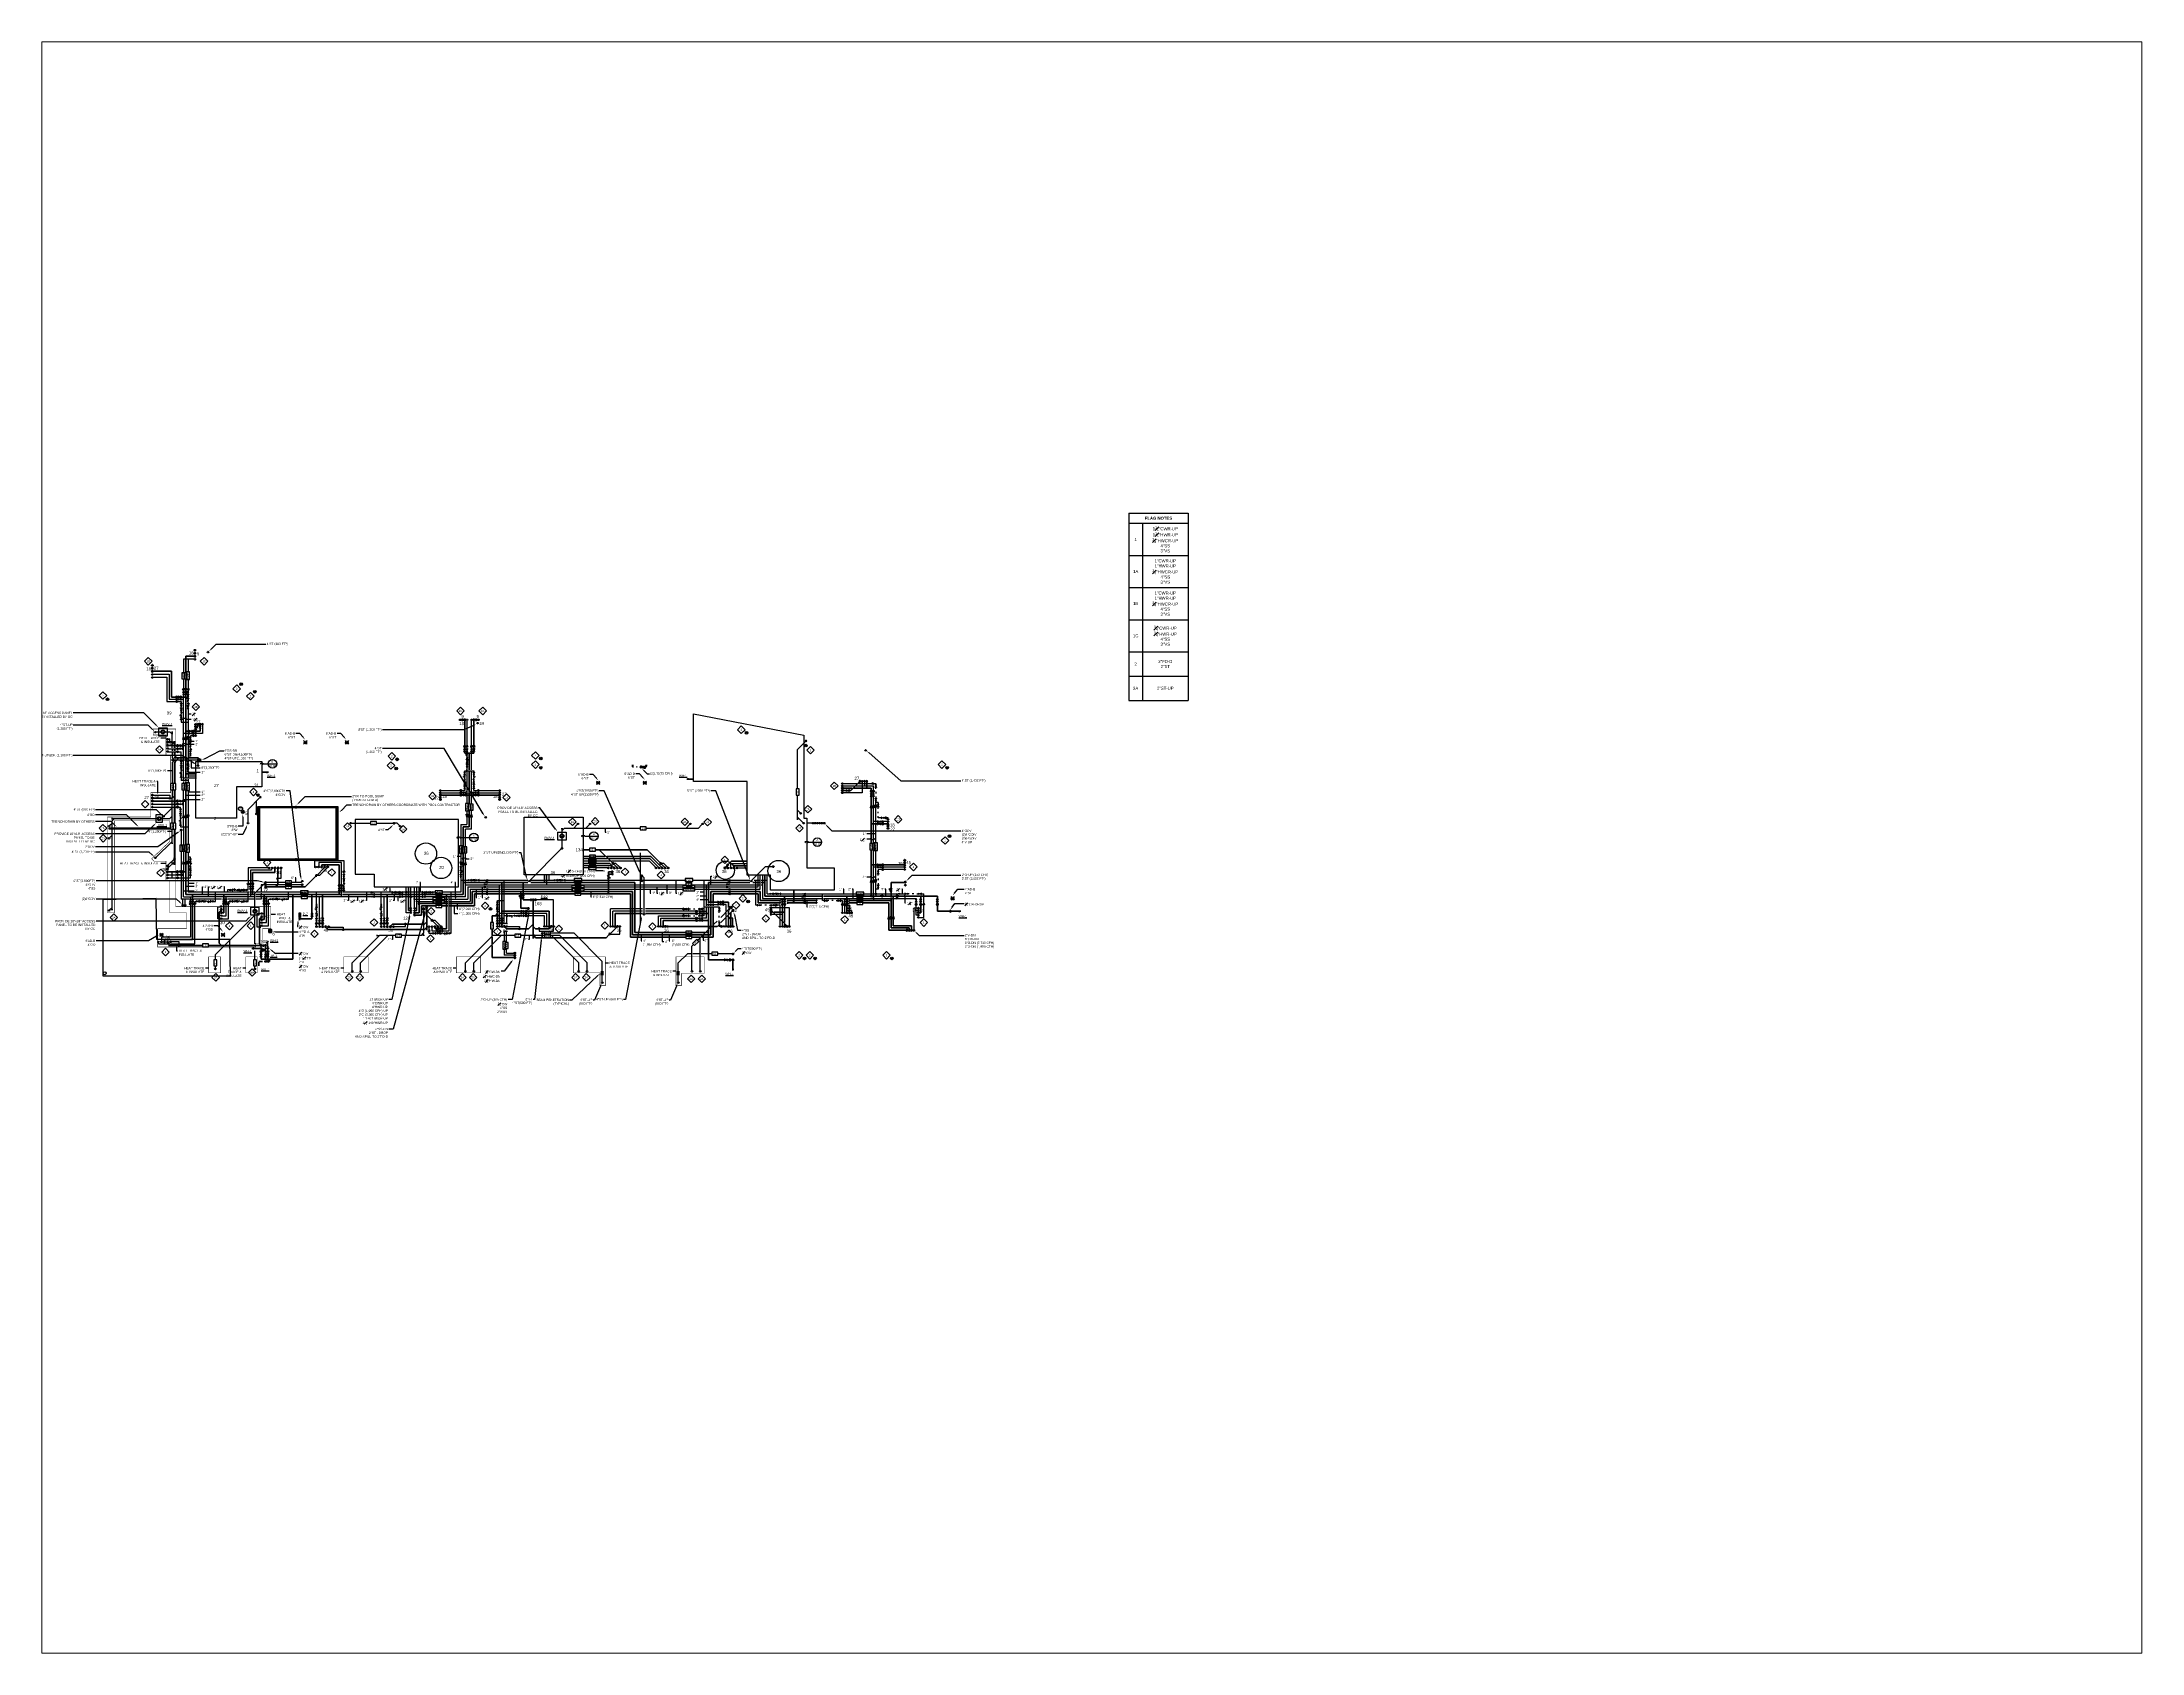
# Paper-space layout 'Layout1' of a CAD drawing. Extents: x 1.08 to 9.68, y 0.83 to 7.43.
# The model-space entities are those that its viewports show. They can reach past a viewport. Long polylines and large blocks are cut down to what shows.
import ezdxf
from ezdxf import colors
from ezdxf.entities.mleader import LeaderData, LeaderLine
from ezdxf.enums import TextEntityAlignment as Align
from ezdxf.math import Vec2, Vec3

# ---------------------------------------------------------------- set-up
doc = ezdxf.new("R2010")
doc.units = 0
doc.header["$LTSCALE"] = 36
doc.header["$MEASUREMENT"] = 0
for name, pattern in [('HIDDEN', [0.375, 0.25, -0.125]), ('PHANTOM2', [1.25, 0.625, -0.125, 0.125, -0.125, 0.125, -0.125]), ('VENT', [0.3, 0.2, -0.1])]:
    doc.linetypes.add(name, pattern=pattern)
for name, color, linetype in [('0 @ 1 (1)', 7, 'Continuous'), ('0 @ 1 (2)', 7, 'Continuous'), ('0 @ 12', 7, 'Continuous'), ('0 @ 128', 7, 'Continuous'), ('0 @ 16', 7, 'Continuous'), ('0 @ 192', 7, 'Continuous'), ('0 @ 2', 7, 'Continuous'), ('0 @ 24', 7, 'Continuous'), ('0 @ 384', 7, 'Continuous'), ('0 @ 4', 7, 'Continuous'), ('0 @ 48', 7, 'Continuous'), ('0 @ 64', 7, 'Continuous'), ('0 @ 768', 7, 'Continuous'), ('0 @ 8', 7, 'Continuous'), ('0 @ 96', 7, 'Continuous'), ('G-ANNO-TEXT', 70, 'Continuous'), ('G-ANNO-TEXT @ 96', 70, 'Continuous'), ('P-14HW-N', 3, 'Continuous'), ('P-14HW-N @ 1 (1)', 3, 'Continuous'), ('P-14HW-N @ 1 (2)', 3, 'Continuous'), ('P-14HW-N @ 12', 3, 'Continuous'), ('P-14HW-N @ 128', 3, 'Continuous'), ('P-14HW-N @ 16', 3, 'Continuous'), ('P-14HW-N @ 192', 3, 'Continuous'), ('P-14HW-N @ 2', 3, 'Continuous'), ('P-14HW-N @ 24', 3, 'Continuous'), ('P-14HW-N @ 384', 3, 'Continuous'), ('P-14HW-N @ 4', 3, 'Continuous'), ('P-14HW-N @ 48', 3, 'Continuous'), ('P-14HW-N @ 64', 3, 'Continuous'), ('P-14HW-N @ 768', 3, 'Continuous'), ('P-14HW-N @ 8', 3, 'Continuous'), ('P-14HW-N @ 96', 3, 'Continuous'), ('P-14HWC-N', 2, 'Continuous'), ('P-14HWC-N @ 1 (1)', 2, 'Continuous'), ('P-14HWC-N @ 1 (2)', 2, 'Continuous'), ('P-14HWC-N @ 12', 2, 'Continuous'), ('P-14HWC-N @ 128', 2, 'Continuous'), ('P-14HWC-N @ 16', 2, 'Continuous'), ('P-14HWC-N @ 192', 2, 'Continuous'), ('P-14HWC-N @ 2', 2, 'Continuous'), ('P-14HWC-N @ 24', 2, 'Continuous'), ('P-14HWC-N @ 384', 2, 'Continuous'), ('P-14HWC-N @ 4', 2, 'Continuous'), ('P-14HWC-N @ 48', 2, 'Continuous'), ('P-14HWC-N @ 64', 2, 'Continuous'), ('P-14HWC-N @ 768', 2, 'Continuous'), ('P-14HWC-N @ 8', 2, 'Continuous'), ('P-14HWC-N @ 96', 2, 'Continuous'), ('P-FIXT', 3, 'Continuous'), ('P-FIXT @ 1 (1)', 3, 'Continuous'), ('P-FIXT @ 1 (2)', 3, 'Continuous'), ('P-FIXT @ 12', 3, 'Continuous'), ('P-FIXT @ 128', 3, 'Continuous'), ('P-FIXT @ 16', 3, 'Continuous'), ('P-FIXT @ 192', 3, 'Continuous'), ('P-FIXT @ 2', 3, 'Continuous'), ('P-FIXT @ 24', 3, 'Continuous'), ('P-FIXT @ 384', 3, 'Continuous'), ('P-FIXT @ 4', 3, 'Continuous'), ('P-FIXT @ 48', 3, 'Continuous'), ('P-FIXT @ 64', 3, 'Continuous'), ('P-FIXT @ 768', 3, 'Continuous'), ('P-FIXT @ 8', 3, 'Continuous'), ('P-FIXT @ 96', 3, 'Continuous'), ('P-FIXT-N-N', 3, 'Continuous'), ('P-FIXT-N-N @ 1 (1)', 3, 'Continuous'), ('P-FIXT-N-N @ 1 (2)', 3, 'Continuous'), ('P-FIXT-N-N @ 12', 3, 'Continuous'), ('P-FIXT-N-N @ 128', 3, 'Continuous'), ('P-FIXT-N-N @ 16', 3, 'Continuous'), ('P-FIXT-N-N @ 192', 3, 'Continuous'), ('P-FIXT-N-N @ 2', 3, 'Continuous'), ('P-FIXT-N-N @ 24', 3, 'Continuous'), ('P-FIXT-N-N @ 384', 3, 'Continuous'), ('P-FIXT-N-N @ 4', 3, 'Continuous'), ('P-FIXT-N-N @ 48', 3, 'Continuous'), ('P-FIXT-N-N @ 64', 3, 'Continuous'), ('P-FIXT-N-N @ 768', 3, 'Continuous'), ('P-FIXT-N-N @ 8', 3, 'Continuous'), ('P-FIXT-N-N @ 96', 3, 'Continuous'), ('P-GD-N', 2, 'Continuous'), ('P-GD-N @ 128', 2, 'Continuous'), ('P-GD-N @ 96', 2, 'Continuous'), ('P-GOIV-N @ 96', 3, 'VENT'), ('P-GV-N', 5, 'VENT'), ('P-GV-N @ 1 (1)', 5, 'VENT'), ('P-GV-N @ 1 (2)', 5, 'VENT'), ('P-GV-N @ 12', 5, 'VENT'), ('P-GV-N @ 128', 5, 'VENT'), ('P-GV-N @ 16', 5, 'VENT'), ('P-GV-N @ 192', 5, 'VENT'), ('P-GV-N @ 2', 5, 'VENT'), ('P-GV-N @ 24', 5, 'VENT'), ('P-GV-N @ 384', 5, 'VENT'), ('P-GV-N @ 4', 5, 'VENT'), ('P-GV-N @ 48', 5, 'VENT'), ('P-GV-N @ 64', 5, 'VENT'), ('P-GV-N @ 768', 5, 'VENT'), ('P-GV-N @ 8', 5, 'VENT'), ('P-GV-N @ 96', 5, 'VENT'), ('P-HW-N', 1, 'Continuous'), ('P-HW-N @ 1 (1)', 1, 'Continuous'), ('P-HW-N @ 1 (2)', 1, 'Continuous'), ('P-HW-N @ 12', 1, 'Continuous'), ('P-HW-N @ 128', 1, 'Continuous'), ('P-HW-N @ 16', 1, 'Continuous'), ('P-HW-N @ 192', 1, 'Continuous'), ('P-HW-N @ 2', 1, 'Continuous'), ('P-HW-N @ 24', 1, 'Continuous'), ('P-HW-N @ 384', 1, 'Continuous'), ('P-HW-N @ 4', 1, 'Continuous'), ('P-HW-N @ 48', 1, 'Continuous'), ('P-HW-N @ 64', 1, 'Continuous'), ('P-HW-N @ 768', 1, 'Continuous'), ('P-HW-N @ 8', 1, 'Continuous'), ('P-HW-N @ 96', 1, 'Continuous'), ('P-HWC-N', 2, 'Continuous'), ('P-HWC-N @ 1 (1)', 2, 'Continuous'), ('P-HWC-N @ 1 (2)', 2, 'Continuous'), ('P-HWC-N @ 12', 2, 'Continuous'), ('P-HWC-N @ 128', 2, 'Continuous'), ('P-HWC-N @ 16', 2, 'Continuous'), ('P-HWC-N @ 192', 2, 'Continuous'), ('P-HWC-N @ 2', 2, 'Continuous'), ('P-HWC-N @ 24', 2, 'Continuous'), ('P-HWC-N @ 384', 2, 'Continuous'), ('P-HWC-N @ 4', 2, 'Continuous'), ('P-HWC-N @ 48', 2, 'Continuous'), ('P-HWC-N @ 64', 2, 'Continuous'), ('P-HWC-N @ 768', 2, 'Continuous'), ('P-HWC-N @ 8', 2, 'Continuous'), ('P-HWC-N @ 96', 2, 'Continuous'), ('P-SANV-N', 5, 'VENT'), ('P-SANV-N @ 1 (1)', 5, 'VENT'), ('P-SANV-N @ 1 (2)', 5, 'VENT'), ('P-SANV-N @ 12', 5, 'VENT'), ('P-SANV-N @ 128', 5, 'VENT'), ('P-SANV-N @ 16', 5, 'VENT'), ('P-SANV-N @ 192', 5, 'VENT'), ('P-SANV-N @ 2', 5, 'VENT'), ('P-SANV-N @ 24', 5, 'VENT'), ('P-SANV-N @ 384', 5, 'VENT'), ('P-SANV-N @ 4', 5, 'VENT'), ('P-SANV-N @ 48', 5, 'VENT'), ('P-SANV-N @ 64', 5, 'VENT'), ('P-SANV-N @ 768', 5, 'VENT'), ('P-SANV-N @ 8', 5, 'VENT'), ('P-SANV-N @ 96', 5, 'VENT'), ('P-STRM-N', 2, 'Continuous'), ('P-STRM-N @ 1 (1)', 2, 'Continuous'), ('P-STRM-N @ 1 (2)', 2, 'Continuous'), ('P-STRM-N @ 12', 2, 'Continuous'), ('P-STRM-N @ 128', 2, 'Continuous'), ('P-STRM-N @ 16', 2, 'Continuous'), ('P-STRM-N @ 192', 2, 'Continuous'), ('P-STRM-N @ 2', 2, 'Continuous'), ('P-STRM-N @ 24', 2, 'Continuous'), ('P-STRM-N @ 384', 2, 'Continuous'), ('P-STRM-N @ 4', 2, 'Continuous'), ('P-STRM-N @ 48', 2, 'Continuous'), ('P-STRM-N @ 64', 2, 'Continuous'), ('P-STRM-N @ 768', 2, 'Continuous'), ('P-STRM-N @ 8', 2, 'Continuous'), ('P-STRM-N @ 96', 2, 'Continuous')]:
    doc.layers.add(name, color=color, linetype=linetype)
for name, color, linetype, lineweight in [('P-CW-N', 4, 'Continuous', 60), ('P-CW-N @ 1 (1)', 4, 'Continuous', 60), ('P-CW-N @ 1 (2)', 4, 'Continuous', 60), ('P-CW-N @ 12', 4, 'Continuous', 60), ('P-CW-N @ 128', 4, 'Continuous', 60), ('P-CW-N @ 16', 4, 'Continuous', 60), ('P-CW-N @ 192', 4, 'Continuous', 60), ('P-CW-N @ 2', 4, 'Continuous', 60), ('P-CW-N @ 24', 4, 'Continuous', 60), ('P-CW-N @ 384', 4, 'Continuous', 60), ('P-CW-N @ 4', 4, 'Continuous', 60), ('P-CW-N @ 48', 4, 'Continuous', 60), ('P-CW-N @ 64', 4, 'Continuous', 60), ('P-CW-N @ 768', 4, 'Continuous', 60), ('P-CW-N @ 8', 4, 'Continuous', 60), ('P-CW-N @ 96', 4, 'Continuous', 60), ('P-GAS-N', 3, 'Continuous', 60), ('P-GAS-N @ 1 (1)', 3, 'Continuous', 60), ('P-GAS-N @ 1 (2)', 3, 'Continuous', 60), ('P-GAS-N @ 12', 3, 'Continuous', 60), ('P-GAS-N @ 128', 3, 'Continuous', 60), ('P-GAS-N @ 16', 3, 'Continuous', 60), ('P-GAS-N @ 192', 3, 'Continuous', 60), ('P-GAS-N @ 2', 3, 'Continuous', 60), ('P-GAS-N @ 24', 3, 'Continuous', 60), ('P-GAS-N @ 384', 3, 'Continuous', 60), ('P-GAS-N @ 4', 3, 'Continuous', 60), ('P-GAS-N @ 48', 3, 'Continuous', 60), ('P-GAS-N @ 64', 3, 'Continuous', 60), ('P-GAS-N @ 768', 3, 'Continuous', 60), ('P-GAS-N @ 8', 3, 'Continuous', 60), ('P-GAS-N @ 96', 3, 'Continuous', 60), ('P-GD-E', 43, 'Continuous', 25), ('P-SAN-E', 215, 'Continuous', 25), ('P-SAN-N', 6, 'Continuous', 60), ('P-SAN-N @ 1 (1)', 6, 'Continuous', 60), ('P-SAN-N @ 1 (2)', 6, 'Continuous', 60), ('P-SAN-N @ 12', 6, 'Continuous', 60), ('P-SAN-N @ 128', 6, 'Continuous', 60), ('P-SAN-N @ 16', 6, 'Continuous', 60), ('P-SAN-N @ 192', 6, 'Continuous', 60), ('P-SAN-N @ 2', 6, 'Continuous', 60), ('P-SAN-N @ 24', 6, 'Continuous', 60), ('P-SAN-N @ 384', 6, 'Continuous', 60), ('P-SAN-N @ 4', 6, 'Continuous', 60), ('P-SAN-N @ 48', 6, 'Continuous', 60), ('P-SAN-N @ 64', 6, 'Continuous', 60), ('P-SAN-N @ 768', 6, 'Continuous', 60), ('P-SAN-N @ 8', 6, 'Continuous', 60), ('P-SAN-N @ 96', 6, 'Continuous', 60)]:
    doc.layers.add(name, color=color, linetype=linetype, lineweight=lineweight)
doc.layers.add('P-SAN-DFU', color=7, linetype='Continuous', plot=False)
doc.styles.add('Arial', font='arial.ttf')
doc.styles.add('Arial Bold', font='arialbd.ttf')
doc.styles.add('Arial Narrow', font='arial.ttf', dxfattribs={"width": 0.75, "height": 0.09375})
doc.dimstyles.new('Loop096', dxfattribs={"dimscale": 0, "dimtxt": 0.09375, "dimasz": 0.03125, "dimexe": 0.0625, "dimexo": 0.0625, "dimgap": 0.09375, "dimtad": 1, "dimdec": 4, "dimzin": 3, "dimdsep": 46, "dimlunit": 4, "dimtxsty": 'Arial', "dimblk": 'OBLIQUE', "dimcen": 0.09375, "dimdle": 0.0625, "dimclrd": 256, "dimclre": 256, "dimclrt": 256, "dimadec": 4, "dimazin": 0, "dimtfac": 0.8, "dimtdec": 4, "dimtix": 1, "dimtofl": 0, "dimtmove": 1, "dimatfit": 0, "dimldrblk": 'LeaderNoteBlock', "dimfxl": 1, "dimfrac": 1, "dimtolj": 1, "dimtzin": 0, "dimlwd": -1, "dimlwe": -1, "dimarcsym": 0})

# ---------------------------------------------------------------- blocks, each defined once
blk = doc.blocks.new('*U35')
at = {"linetype": 'Continuous'}
for p, q in [((-0.07, 0.07), (-0.039, 0.039)), ((0.07, 0.07), (0.039, 0.039)), ((-0.039, -0.039), (-0.07, -0.07)), ((0.039, -0.039), (0.07, -0.07))]:
    blk.add_line(p, q, dxfattribs=at)
blk.add_circle((0, 0), 0.0553, dxfattribs=at)
at = {"color": 7, "linetype": 'Continuous'}
blk.add_circle((0, 0), 0.01, dxfattribs=at)
blk = doc.blocks.new('*U55')
at = {"layer": 'P-HWC-N @ 128', "xscale": 128, "yscale": 128, "zscale": 128}
blk.add_blockref('*U35', (-1216, 751.7), dxfattribs=at)
at = {"layer": 'P-HWC-N @ 96', "xscale": 96, "yscale": 96, "zscale": 96}
blk.add_blockref('*U35', (-1216, 751.7), dxfattribs=at)
blk = doc.blocks.new('*U56')
at = {"layer": 'P-HWC-N @ 128', "xscale": 128, "yscale": 128, "zscale": 128}
blk.add_blockref('*U35', (-1400, 751.7), dxfattribs=at)
at = {"layer": 'P-HWC-N @ 96', "xscale": 96, "yscale": 96, "zscale": 96}
blk.add_blockref('*U35', (-1400, 751.7), dxfattribs=at)
blk = doc.blocks.new('*U57')
at = {"layer": 'P-HWC-N @ 128', "xscale": 128, "yscale": 128, "zscale": 128}
blk.add_blockref('*U35', (-2392, 911.7), dxfattribs=at)
at = {"layer": 'P-HWC-N @ 96', "xscale": 96, "yscale": 96, "zscale": 96}
blk.add_blockref('*U35', (-2392, 911.7), dxfattribs=at)
blk = doc.blocks.new('*U58')
at = {"layer": 'P-HWC-N @ 128', "xscale": 128, "yscale": 128, "zscale": 128}
blk.add_blockref('*U35', (-2556, 911.7), dxfattribs=at)
at = {"layer": 'P-HWC-N @ 96', "xscale": 96, "yscale": 96, "zscale": 96}
blk.add_blockref('*U35', (-2556, 911.7), dxfattribs=at)
blk = doc.blocks.new('*U4')
blk.add_circle((0, 0), 0.0312)
blk = doc.blocks.new('*U15')
blk.add_lwpolyline([(0, 0.031, 0.634258), (0, 0, -0.634258), (0, -0.031)], format="xyb")
blk.add_circle((0, 0), 0.0312)
blk = doc.blocks.new('DIAMOND TAG')
blk.add_lwpolyline([(0, -0.153), (0.153, 0), (0, 0.153), (-0.153, 0)], close=True)
at = {"style": 'Arial'}
blk.add_attdef('XXX', text='', height=0.0781, dxfattribs=at).set_placement((0, 0), align=Align.MIDDLE)
blk = doc.blocks.new('*U31')
blk.add_circle((0, 0), 0.0312)
blk = doc.blocks.new('*U3')
h = blk.add_hatch()
h.set_pattern_fill('ANSI31', color=256, scale=0.025, angle=135)
edge = h.paths.add_edge_path()
edge.add_arc((0, 0), 0.0313, 0, 360)
blk.add_circle((0, 0), 0.0312)
blk = doc.blocks.new('PIPE-PLAN')
at = {"linetype": 'Continuous'}
for p, q in [((-0.09375, -0.03125), (-0.09375, 0.03125)), ((-0.09375, 0), (0, 0))]:
    blk.add_line(p, q, dxfattribs=at)
blk = doc.blocks.new('*U30')
at = {"layer": 'DEFPOINTS'}
blk.add_lwpolyline([(-0.125, -0.0625), (0.125, -0.0625), (0.125, 0.0625), (-0.125, 0.0625)], close=True, dxfattribs=at)
at = {"style": 'Arial'}
blk.add_text('S', height=0.0781, dxfattribs=at).set_placement((0, 0), align=Align.MIDDLE)
blk = doc.blocks.new('*U10')
at = {"layer": 'DEFPOINTS'}
blk.add_lwpolyline([(-0.25, -0.062), (0.25, -0.062), (0.25, 0.062), (-0.25, 0.062)], close=True, dxfattribs=at)
at = {"insert": (0, 0.04), "char_height": 0.0781, "width": 0.22378, "attachment_point": 2, "style": 'Arial'}
blk.add_mtext('140%%DHW', dxfattribs=at)
blk = doc.blocks.new('*U11')
at = {"layer": 'DEFPOINTS'}
blk.add_lwpolyline([(-0.25, -0.062), (0.25, -0.062), (0.25, 0.062), (-0.25, 0.062)], close=True, dxfattribs=at)
at = {"insert": (0, 0.039), "char_height": 0.0781, "width": 0.34071, "attachment_point": 2, "style": 'Arial'}
blk.add_mtext('140%%DHWC', dxfattribs=at)
blk = doc.blocks.new('*U12')
at = {"layer": 'DEFPOINTS'}
blk.add_lwpolyline([(-0.15625, -0.0625), (0.15625, -0.0625), (0.15625, 0.0625), (-0.15625, 0.0625)], close=True, dxfattribs=at)
at = {"style": 'Arial'}
blk.add_text('HWC', height=0.078125, dxfattribs=at).set_placement((0, 0), align=Align.MIDDLE)
blk = doc.blocks.new('*U16')
at = {"linetype": 'Continuous'}
blk.add_arc((0, 0), 0.0311, 232.567, 127.433, dxfattribs=at)
blk = doc.blocks.new('BACKWATER VALVE')
blk.add_lwpolyline([(0.078125, 0), (-0.046875, 0.0625), (-0.046875, -0.0625)], close=True)
blk.add_circle((0, 0), 0.078125)
blk = doc.blocks.new('*U32')
at = {"layer": 'DEFPOINTS'}
blk.add_lwpolyline([(-0.125, -0.0625), (0.125, -0.0625), (0.125, 0.0625), (-0.125, 0.0625)], close=True, dxfattribs=at)
at = {"style": 'Arial'}
blk.add_text('ST', height=0.07812, dxfattribs=at).set_placement((0, 0), align=Align.MIDDLE)
blk = doc.blocks.new('PLMB BALL VALVES')
at = {"linetype": 'Continuous'}
blk.add_lwpolyline([(-0.0625, -0.03125), (-0.0625, 0.03125), (0.0625, -0.03125), (0.0625, 0.03125), (-0.0625, -0.03125)], dxfattribs=at)
blk = doc.blocks.new('*U34')
at = {"linetype": 'Continuous'}
for points in [[(-0.062, -0.031), (-0.062, 0.031), (0.062, -0.031), (0.062, 0.031), (-0.062, -0.031)], [(0, 0), (0, 0.058), (0.062, 0.058)]]:
    blk.add_lwpolyline(points, dxfattribs=at)
blk = doc.blocks.new('*U7')
at = {"layer": 'DEFPOINTS'}
blk.add_lwpolyline([(-0.125, -0.0625), (0.125, -0.0625), (0.125, 0.0625), (-0.125, 0.0625)], close=True, dxfattribs=at)
at = {"style": 'Arial'}
blk.add_text('CW', height=0.07812, dxfattribs=at).set_placement((0, 0), align=Align.MIDDLE)
blk = doc.blocks.new('Gas Pipe Type')
at = {"layer": 'DEFPOINTS'}
blk.add_lwpolyline([(-0.125, -0.0625), (0.125, -0.0625), (0.125, 0.0625), (-0.125, 0.0625)], close=True, dxfattribs=at)
at = {"style": 'Arial'}
blk.add_text('G', height=0.0781, dxfattribs=at).set_placement((0, 0), align=Align.MIDDLE)
blk = doc.blocks.new('*U60')
at = {"layer": 'P-HWC-N @ 1 (1)', "linetype": 'ByBlock', "lineweight": -2, "rotation": 90}
blk.add_blockref('*U12', (-3019, 736.7), dxfattribs=at)
at = {"layer": 'P-HWC-N @ 1 (2)', "linetype": 'ByBlock', "lineweight": -2, "rotation": 89.99999999999999}
blk.add_blockref('*U12', (-3019, 736.7), dxfattribs=at)
at = {"layer": 'P-HWC-N @ 128', "linetype": 'ByBlock', "lineweight": -2, "xscale": 128, "yscale": 128, "zscale": 128, "rotation": 89.99999999999999}
blk.add_blockref('*U12', (-3019, 736.7), dxfattribs=at)
at = {"layer": 'P-HWC-N @ 192', "linetype": 'ByBlock', "lineweight": -2, "xscale": 192, "yscale": 192, "zscale": 192, "rotation": 89.99999999999999}
blk.add_blockref('*U12', (-3019, 736.7), dxfattribs=at)
at = {"layer": 'P-HWC-N @ 384', "linetype": 'ByBlock', "lineweight": -2, "xscale": 384, "yscale": 384, "zscale": 384, "rotation": 89.99999999999999}
blk.add_blockref('*U12', (-3019, 736.7), dxfattribs=at)
at = {"layer": 'P-HWC-N @ 48', "linetype": 'ByBlock', "lineweight": -2, "xscale": 48, "yscale": 48, "zscale": 48, "rotation": 89.99999999999999}
blk.add_blockref('*U12', (-3019, 736.7), dxfattribs=at)
at = {"layer": 'P-HWC-N @ 64', "linetype": 'ByBlock', "lineweight": -2, "xscale": 64, "yscale": 64, "zscale": 64, "rotation": 89.99999999999999}
blk.add_blockref('*U12', (-3019, 736.7), dxfattribs=at)
at = {"layer": 'P-HWC-N @ 768', "linetype": 'ByBlock', "lineweight": -2, "xscale": 768, "yscale": 768, "zscale": 768, "rotation": 89.99999999999999}
blk.add_blockref('*U12', (-3019, 736.7), dxfattribs=at)
at = {"layer": 'P-HWC-N @ 96', "linetype": 'ByBlock', "lineweight": -2, "xscale": 96, "yscale": 96, "zscale": 96, "rotation": 89.99999999999999}
blk.add_blockref('*U12', (-3019, 736.7), dxfattribs=at)
blk = doc.blocks.new('*U61')
at = {"layer": 'P-CW-N @ 1 (1)', "linetype": 'ByBlock', "lineweight": -2, "rotation": 90}
blk.add_blockref('*U7', (-3028, 736.7), dxfattribs=at)
at = {"layer": 'P-CW-N @ 1 (2)', "linetype": 'ByBlock', "lineweight": -2, "rotation": 89.99999999999999}
blk.add_blockref('*U7', (-3028, 736.7), dxfattribs=at)
at = {"layer": 'P-CW-N @ 128', "linetype": 'ByBlock', "lineweight": -2, "xscale": 128, "yscale": 128, "zscale": 128, "rotation": 89.99999999999999}
blk.add_blockref('*U7', (-3028, 736.7), dxfattribs=at)
at = {"layer": 'P-CW-N @ 192', "linetype": 'ByBlock', "lineweight": -2, "xscale": 192, "yscale": 192, "zscale": 192, "rotation": 89.99999999999999}
blk.add_blockref('*U7', (-3028, 736.7), dxfattribs=at)
at = {"layer": 'P-CW-N @ 384', "linetype": 'ByBlock', "lineweight": -2, "xscale": 384, "yscale": 384, "zscale": 384, "rotation": 89.99999999999999}
blk.add_blockref('*U7', (-3028, 736.7), dxfattribs=at)
at = {"layer": 'P-CW-N @ 48', "linetype": 'ByBlock', "lineweight": -2, "xscale": 48, "yscale": 48, "zscale": 48, "rotation": 89.99999999999999}
blk.add_blockref('*U7', (-3028, 736.7), dxfattribs=at)
at = {"layer": 'P-CW-N @ 64', "linetype": 'ByBlock', "lineweight": -2, "xscale": 64, "yscale": 64, "zscale": 64, "rotation": 89.99999999999999}
blk.add_blockref('*U7', (-3028, 736.7), dxfattribs=at)
at = {"layer": 'P-CW-N @ 768', "linetype": 'ByBlock', "lineweight": -2, "xscale": 768, "yscale": 768, "zscale": 768, "rotation": 89.99999999999999}
blk.add_blockref('*U7', (-3028, 736.7), dxfattribs=at)
at = {"layer": 'P-CW-N @ 96', "linetype": 'ByBlock', "lineweight": -2, "xscale": 96, "yscale": 96, "zscale": 96, "rotation": 89.99999999999999}
blk.add_blockref('*U7', (-3028, 736.7), dxfattribs=at)
blk = doc.blocks.new('*U26')
at = {"layer": 'DEFPOINTS'}
blk.add_lwpolyline([(-0.125, -0.0625), (0.125, -0.0625), (0.125, 0.0625), (-0.125, 0.0625)], close=True, dxfattribs=at)
at = {"style": 'Arial'}
blk.add_text('HW', height=0.07812, dxfattribs=at).set_placement((0, 0), align=Align.MIDDLE)
blk = doc.blocks.new('*U62')
at = {"layer": 'P-HW-N @ 1 (1)', "linetype": 'ByBlock', "lineweight": -2, "rotation": 90}
blk.add_blockref('*U26', (-3037, 736.7), dxfattribs=at)
at = {"layer": 'P-HW-N @ 1 (2)', "linetype": 'ByBlock', "lineweight": -2, "rotation": 89.99999999999999}
blk.add_blockref('*U26', (-3037, 736.7), dxfattribs=at)
at = {"layer": 'P-HW-N @ 128', "linetype": 'ByBlock', "lineweight": -2, "xscale": 128, "yscale": 128, "zscale": 128, "rotation": 89.99999999999999}
blk.add_blockref('*U26', (-3037, 736.7), dxfattribs=at)
at = {"layer": 'P-HW-N @ 192', "linetype": 'ByBlock', "lineweight": -2, "xscale": 192, "yscale": 192, "zscale": 192, "rotation": 89.99999999999999}
blk.add_blockref('*U26', (-3037, 736.7), dxfattribs=at)
at = {"layer": 'P-HW-N @ 384', "linetype": 'ByBlock', "lineweight": -2, "xscale": 384, "yscale": 384, "zscale": 384, "rotation": 89.99999999999999}
blk.add_blockref('*U26', (-3037, 736.7), dxfattribs=at)
at = {"layer": 'P-HW-N @ 48', "linetype": 'ByBlock', "lineweight": -2, "xscale": 48, "yscale": 48, "zscale": 48, "rotation": 89.99999999999999}
blk.add_blockref('*U26', (-3037, 736.7), dxfattribs=at)
at = {"layer": 'P-HW-N @ 64', "linetype": 'ByBlock', "lineweight": -2, "xscale": 64, "yscale": 64, "zscale": 64, "rotation": 89.99999999999999}
blk.add_blockref('*U26', (-3037, 736.7), dxfattribs=at)
at = {"layer": 'P-HW-N @ 768', "linetype": 'ByBlock', "lineweight": -2, "xscale": 768, "yscale": 768, "zscale": 768, "rotation": 89.99999999999999}
blk.add_blockref('*U26', (-3037, 736.7), dxfattribs=at)
at = {"layer": 'P-HW-N @ 96', "linetype": 'ByBlock', "lineweight": -2, "xscale": 96, "yscale": 96, "zscale": 96, "rotation": 89.99999999999999}
blk.add_blockref('*U26', (-3037, 736.7), dxfattribs=at)
blk = doc.blocks.new('*U63')
at = {"layer": 'P-SAN-N @ 1 (1)', "linetype": 'ByBlock', "lineweight": -2, "rotation": 90}
blk.add_blockref('*U30', (-3073, 736.7), dxfattribs=at)
at = {"layer": 'P-SAN-N @ 1 (2)', "linetype": 'ByBlock', "lineweight": -2, "rotation": 89.99999999999999}
blk.add_blockref('*U30', (-3073, 736.7), dxfattribs=at)
at = {"layer": 'P-SAN-N @ 128', "linetype": 'ByBlock', "lineweight": -2, "xscale": 128, "yscale": 128, "zscale": 128, "rotation": 89.99999999999999}
blk.add_blockref('*U30', (-3073, 736.7), dxfattribs=at)
at = {"layer": 'P-SAN-N @ 192', "linetype": 'ByBlock', "lineweight": -2, "xscale": 192, "yscale": 192, "zscale": 192, "rotation": 89.99999999999999}
blk.add_blockref('*U30', (-3073, 736.7), dxfattribs=at)
at = {"layer": 'P-SAN-N @ 384', "linetype": 'ByBlock', "lineweight": -2, "xscale": 384, "yscale": 384, "zscale": 384, "rotation": 89.99999999999999}
blk.add_blockref('*U30', (-3073, 736.7), dxfattribs=at)
at = {"layer": 'P-SAN-N @ 48', "linetype": 'ByBlock', "lineweight": -2, "xscale": 48, "yscale": 48, "zscale": 48, "rotation": 89.99999999999999}
blk.add_blockref('*U30', (-3073, 736.7), dxfattribs=at)
at = {"layer": 'P-SAN-N @ 64', "linetype": 'ByBlock', "lineweight": -2, "xscale": 64, "yscale": 64, "zscale": 64, "rotation": 89.99999999999999}
blk.add_blockref('*U30', (-3073, 736.7), dxfattribs=at)
at = {"layer": 'P-SAN-N @ 768', "linetype": 'ByBlock', "lineweight": -2, "xscale": 768, "yscale": 768, "zscale": 768, "rotation": 89.99999999999999}
blk.add_blockref('*U30', (-3073, 736.7), dxfattribs=at)
at = {"layer": 'P-SAN-N @ 96', "linetype": 'ByBlock', "lineweight": -2, "xscale": 96, "yscale": 96, "zscale": 96, "rotation": 89.99999999999999}
blk.add_blockref('*U30', (-3073, 736.7), dxfattribs=at)
blk = doc.blocks.new('*U64')
at = {"layer": 'P-STRM-N @ 1 (1)', "linetype": 'ByBlock', "lineweight": -2, "rotation": 90}
blk.add_blockref('*U32', (-3082, 736.7), dxfattribs=at)
at = {"layer": 'P-STRM-N @ 1 (2)', "linetype": 'ByBlock', "lineweight": -2, "rotation": 89.99999999999999}
blk.add_blockref('*U32', (-3082, 736.7), dxfattribs=at)
at = {"layer": 'P-STRM-N @ 128', "linetype": 'ByBlock', "lineweight": -2, "xscale": 128, "yscale": 128, "zscale": 128, "rotation": 89.99999999999999}
blk.add_blockref('*U32', (-3082, 736.7), dxfattribs=at)
at = {"layer": 'P-STRM-N @ 192', "linetype": 'ByBlock', "lineweight": -2, "xscale": 192, "yscale": 192, "zscale": 192, "rotation": 89.99999999999999}
blk.add_blockref('*U32', (-3082, 736.7), dxfattribs=at)
at = {"layer": 'P-STRM-N @ 384', "linetype": 'ByBlock', "lineweight": -2, "xscale": 384, "yscale": 384, "zscale": 384, "rotation": 89.99999999999999}
blk.add_blockref('*U32', (-3082, 736.7), dxfattribs=at)
at = {"layer": 'P-STRM-N @ 48', "linetype": 'ByBlock', "lineweight": -2, "xscale": 48, "yscale": 48, "zscale": 48, "rotation": 89.99999999999999}
blk.add_blockref('*U32', (-3082, 736.7), dxfattribs=at)
at = {"layer": 'P-STRM-N @ 64', "linetype": 'ByBlock', "lineweight": -2, "xscale": 64, "yscale": 64, "zscale": 64, "rotation": 89.99999999999999}
blk.add_blockref('*U32', (-3082, 736.7), dxfattribs=at)
at = {"layer": 'P-STRM-N @ 768', "linetype": 'ByBlock', "lineweight": -2, "xscale": 768, "yscale": 768, "zscale": 768, "rotation": 89.99999999999999}
blk.add_blockref('*U32', (-3082, 736.7), dxfattribs=at)
at = {"layer": 'P-STRM-N @ 96', "linetype": 'ByBlock', "lineweight": -2, "xscale": 96, "yscale": 96, "zscale": 96, "rotation": 89.99999999999999}
blk.add_blockref('*U32', (-3082, 736.7), dxfattribs=at)
blk = doc.blocks.new('*U65')
at = {"layer": 'P-STRM-N @ 1 (1)'}
blk.add_blockref('*U3', (-1228, 385.7), dxfattribs=at)
at = {"layer": 'P-STRM-N @ 1 (2)'}
blk.add_blockref('*U3', (-1228, 385.7), dxfattribs=at)
at = {"layer": 'P-STRM-N @ 12', "xscale": 12, "yscale": 12, "zscale": 12}
blk.add_blockref('*U3', (-1228, 385.7), dxfattribs=at)
at = {"layer": 'P-STRM-N @ 128', "xscale": 128, "yscale": 128, "zscale": 128}
blk.add_blockref('*U3', (-1228, 385.7), dxfattribs=at)
at = {"layer": 'P-STRM-N @ 16', "xscale": 16, "yscale": 16, "zscale": 16}
blk.add_blockref('*U3', (-1228, 385.7), dxfattribs=at)
at = {"layer": 'P-STRM-N @ 192', "xscale": 192, "yscale": 192, "zscale": 192}
blk.add_blockref('*U3', (-1228, 385.7), dxfattribs=at)
at = {"layer": 'P-STRM-N @ 2', "xscale": 2, "yscale": 2, "zscale": 2}
blk.add_blockref('*U3', (-1228, 385.7), dxfattribs=at)
at = {"layer": 'P-STRM-N @ 24', "xscale": 24, "yscale": 24, "zscale": 24}
blk.add_blockref('*U3', (-1228, 385.7), dxfattribs=at)
at = {"layer": 'P-STRM-N @ 384', "xscale": 384, "yscale": 384, "zscale": 384}
blk.add_blockref('*U3', (-1228, 385.7), dxfattribs=at)
at = {"layer": 'P-STRM-N @ 4', "xscale": 4, "yscale": 4, "zscale": 4}
blk.add_blockref('*U3', (-1228, 385.7), dxfattribs=at)
at = {"layer": 'P-STRM-N @ 48', "xscale": 48, "yscale": 48, "zscale": 48}
blk.add_blockref('*U3', (-1228, 385.7), dxfattribs=at)
at = {"layer": 'P-STRM-N @ 64', "xscale": 64, "yscale": 64, "zscale": 64}
blk.add_blockref('*U3', (-1228, 385.7), dxfattribs=at)
at = {"layer": 'P-STRM-N @ 768', "xscale": 768, "yscale": 768, "zscale": 768}
blk.add_blockref('*U3', (-1228, 385.7), dxfattribs=at)
at = {"layer": 'P-STRM-N @ 8', "xscale": 8, "yscale": 8, "zscale": 8}
blk.add_blockref('*U3', (-1228, 385.7), dxfattribs=at)
at = {"layer": 'P-STRM-N @ 96', "xscale": 96, "yscale": 96, "zscale": 96}
blk.add_blockref('*U3', (-1228, 385.7), dxfattribs=at)
blk = doc.blocks.new('*U66')
at = {"layer": 'P-SAN-N @ 1 (1)'}
blk.add_blockref('*U3', (-877, 247.7), dxfattribs=at)
at = {"layer": 'P-SAN-N @ 1 (2)'}
blk.add_blockref('*U3', (-877, 247.7), dxfattribs=at)
at = {"layer": 'P-SAN-N @ 12', "xscale": 12, "yscale": 12, "zscale": 12}
blk.add_blockref('*U3', (-877, 247.7), dxfattribs=at)
at = {"layer": 'P-SAN-N @ 128', "xscale": 128, "yscale": 128, "zscale": 128}
blk.add_blockref('*U3', (-877, 247.7), dxfattribs=at)
at = {"layer": 'P-SAN-N @ 16', "xscale": 16, "yscale": 16, "zscale": 16}
blk.add_blockref('*U3', (-877, 247.7), dxfattribs=at)
at = {"layer": 'P-SAN-N @ 192', "xscale": 192, "yscale": 192, "zscale": 192}
blk.add_blockref('*U3', (-877, 247.7), dxfattribs=at)
at = {"layer": 'P-SAN-N @ 2', "xscale": 2, "yscale": 2, "zscale": 2}
blk.add_blockref('*U3', (-877, 247.7), dxfattribs=at)
at = {"layer": 'P-SAN-N @ 24', "xscale": 24, "yscale": 24, "zscale": 24}
blk.add_blockref('*U3', (-877, 247.7), dxfattribs=at)
at = {"layer": 'P-SAN-N @ 384', "xscale": 384, "yscale": 384, "zscale": 384}
blk.add_blockref('*U3', (-877, 247.7), dxfattribs=at)
at = {"layer": 'P-SAN-N @ 4', "xscale": 4, "yscale": 4, "zscale": 4}
blk.add_blockref('*U3', (-877, 247.7), dxfattribs=at)
at = {"layer": 'P-SAN-N @ 48', "xscale": 48, "yscale": 48, "zscale": 48}
blk.add_blockref('*U3', (-877, 247.7), dxfattribs=at)
at = {"layer": 'P-SAN-N @ 64', "xscale": 64, "yscale": 64, "zscale": 64}
blk.add_blockref('*U3', (-877, 247.7), dxfattribs=at)
at = {"layer": 'P-SAN-N @ 768', "xscale": 768, "yscale": 768, "zscale": 768}
blk.add_blockref('*U3', (-877, 247.7), dxfattribs=at)
at = {"layer": 'P-SAN-N @ 8', "xscale": 8, "yscale": 8, "zscale": 8}
blk.add_blockref('*U3', (-877, 247.7), dxfattribs=at)
at = {"layer": 'P-SAN-N @ 96', "xscale": 96, "yscale": 96, "zscale": 96}
blk.add_blockref('*U3', (-868, 247.7), dxfattribs=at)
blk = doc.blocks.new('*U67')
at = {"layer": 'P-GAS-N @ 1 (1)'}
blk.add_blockref('*U16', (-1345, 391.7), dxfattribs=at)
at = {"layer": 'P-GAS-N @ 1 (2)'}
blk.add_blockref('*U16', (-1345, 391.7), dxfattribs=at)
at = {"layer": 'P-GAS-N @ 12', "xscale": 12, "yscale": 12, "zscale": 12}
blk.add_blockref('*U16', (-1345, 391.7), dxfattribs=at)
at = {"layer": 'P-GAS-N @ 128', "xscale": 128, "yscale": 128, "zscale": 128}
blk.add_blockref('*U16', (-1345, 391.7), dxfattribs=at)
at = {"layer": 'P-GAS-N @ 16', "xscale": 16, "yscale": 16, "zscale": 16}
blk.add_blockref('*U16', (-1345, 391.7), dxfattribs=at)
at = {"layer": 'P-GAS-N @ 192', "xscale": 192, "yscale": 192, "zscale": 192}
blk.add_blockref('*U16', (-1345, 391.7), dxfattribs=at)
at = {"layer": 'P-GAS-N @ 2', "xscale": 2, "yscale": 2, "zscale": 2}
blk.add_blockref('*U16', (-1345, 391.7), dxfattribs=at)
at = {"layer": 'P-GAS-N @ 24', "xscale": 24, "yscale": 24, "zscale": 24}
blk.add_blockref('*U16', (-1345, 391.7), dxfattribs=at)
at = {"layer": 'P-GAS-N @ 384', "xscale": 384, "yscale": 384, "zscale": 384}
blk.add_blockref('*U16', (-1345, 391.7), dxfattribs=at)
at = {"layer": 'P-GAS-N @ 4', "xscale": 4, "yscale": 4, "zscale": 4}
blk.add_blockref('*U16', (-1345, 391.7), dxfattribs=at)
at = {"layer": 'P-GAS-N @ 48', "xscale": 48, "yscale": 48, "zscale": 48}
blk.add_blockref('*U16', (-1345, 391.7), dxfattribs=at)
at = {"layer": 'P-GAS-N @ 64', "xscale": 64, "yscale": 64, "zscale": 64}
blk.add_blockref('*U16', (-1345, 391.7), dxfattribs=at)
at = {"layer": 'P-GAS-N @ 768', "xscale": 768, "yscale": 768, "zscale": 768}
blk.add_blockref('*U16', (-1345, 391.7), dxfattribs=at)
at = {"layer": 'P-GAS-N @ 8', "xscale": 8, "yscale": 8, "zscale": 8}
blk.add_blockref('*U16', (-1345, 391.7), dxfattribs=at)
at = {"layer": 'P-GAS-N @ 96', "xscale": 96, "yscale": 96, "zscale": 96}
blk.add_blockref('*U16', (-1345, 391.7), dxfattribs=at)
blk = doc.blocks.new('*U68')
at = {"layer": 'P-SAN-N @ 1 (1)', "rotation": 180}
blk.add_blockref('*U16', (-877, 217.7), dxfattribs=at)
at = {"layer": 'P-SAN-N @ 1 (2)', "rotation": 180}
blk.add_blockref('*U16', (-877, 217.7), dxfattribs=at)
at = {"layer": 'P-SAN-N @ 12', "xscale": 12, "yscale": 12, "zscale": 12, "rotation": 180}
blk.add_blockref('*U16', (-877, 217.7), dxfattribs=at)
at = {"layer": 'P-SAN-N @ 128', "xscale": 128, "yscale": 128, "zscale": 128, "rotation": 180}
blk.add_blockref('*U16', (-877, 217.7), dxfattribs=at)
at = {"layer": 'P-SAN-N @ 16', "xscale": 16, "yscale": 16, "zscale": 16, "rotation": 180}
blk.add_blockref('*U16', (-877, 217.7), dxfattribs=at)
at = {"layer": 'P-SAN-N @ 192', "xscale": 192, "yscale": 192, "zscale": 192, "rotation": 180}
blk.add_blockref('*U16', (-877, 217.7), dxfattribs=at)
at = {"layer": 'P-SAN-N @ 2', "xscale": 2, "yscale": 2, "zscale": 2, "rotation": 180}
blk.add_blockref('*U16', (-877, 217.7), dxfattribs=at)
at = {"layer": 'P-SAN-N @ 24', "xscale": 24, "yscale": 24, "zscale": 24, "rotation": 180}
blk.add_blockref('*U16', (-877, 217.7), dxfattribs=at)
at = {"layer": 'P-SAN-N @ 384', "xscale": 384, "yscale": 384, "zscale": 384, "rotation": 180}
blk.add_blockref('*U16', (-877, 217.7), dxfattribs=at)
at = {"layer": 'P-SAN-N @ 4', "xscale": 4, "yscale": 4, "zscale": 4, "rotation": 180}
blk.add_blockref('*U16', (-877, 217.7), dxfattribs=at)
at = {"layer": 'P-SAN-N @ 48', "xscale": 48, "yscale": 48, "zscale": 48, "rotation": 180}
blk.add_blockref('*U16', (-877, 217.7), dxfattribs=at)
at = {"layer": 'P-SAN-N @ 64', "xscale": 64, "yscale": 64, "zscale": 64, "rotation": 180}
blk.add_blockref('*U16', (-877, 217.7), dxfattribs=at)
at = {"layer": 'P-SAN-N @ 768', "xscale": 768, "yscale": 768, "zscale": 768, "rotation": 180}
blk.add_blockref('*U16', (-877, 217.7), dxfattribs=at)
at = {"layer": 'P-SAN-N @ 8', "xscale": 8, "yscale": 8, "zscale": 8, "rotation": 180}
blk.add_blockref('*U16', (-877, 217.7), dxfattribs=at)
at = {"layer": 'P-SAN-N @ 96', "xscale": 96, "yscale": 96, "zscale": 96, "rotation": 180}
blk.add_blockref('*U16', (-877, 217.7), dxfattribs=at)
blk = doc.blocks.new('*U69')
at = {"layer": 'P-HW-N @ 1 (1)', "linetype": 'ByBlock', "lineweight": -2}
blk.add_blockref('*U26', (-1042, 349.7), dxfattribs=at)
at = {"layer": 'P-HW-N @ 1 (2)', "linetype": 'ByBlock', "lineweight": -2}
blk.add_blockref('*U26', (-1042, 349.7), dxfattribs=at)
at = {"layer": 'P-HW-N @ 128', "linetype": 'ByBlock', "lineweight": -2, "xscale": 128, "yscale": 128, "zscale": 128}
blk.add_blockref('*U26', (-1042, 349.7), dxfattribs=at)
at = {"layer": 'P-HW-N @ 192', "linetype": 'ByBlock', "lineweight": -2, "xscale": 192, "yscale": 192, "zscale": 192}
blk.add_blockref('*U26', (-1042, 349.7), dxfattribs=at)
at = {"layer": 'P-HW-N @ 384', "linetype": 'ByBlock', "lineweight": -2, "xscale": 384, "yscale": 384, "zscale": 384}
blk.add_blockref('*U26', (-1042, 349.7), dxfattribs=at)
at = {"layer": 'P-HW-N @ 48', "linetype": 'ByBlock', "lineweight": -2, "xscale": 48, "yscale": 48, "zscale": 48}
blk.add_blockref('*U26', (-1042, 349.7), dxfattribs=at)
at = {"layer": 'P-HW-N @ 64', "linetype": 'ByBlock', "lineweight": -2, "xscale": 64, "yscale": 64, "zscale": 64}
blk.add_blockref('*U26', (-1042, 349.7), dxfattribs=at)
at = {"layer": 'P-HW-N @ 768', "linetype": 'ByBlock', "lineweight": -2, "xscale": 768, "yscale": 768, "zscale": 768}
blk.add_blockref('*U26', (-1042, 349.7), dxfattribs=at)
at = {"layer": 'P-HW-N @ 96', "linetype": 'ByBlock', "lineweight": -2, "xscale": 96, "yscale": 96, "zscale": 96}
blk.add_blockref('*U26', (-1042, 349.7), dxfattribs=at)
blk = doc.blocks.new('*U70')
at = {"layer": 'P-GAS-N @ 1 (1)'}
blk.add_blockref('*U3', (-1345, 400.7), dxfattribs=at)
at = {"layer": 'P-GAS-N @ 1 (2)'}
blk.add_blockref('*U3', (-1345, 400.7), dxfattribs=at)
at = {"layer": 'P-GAS-N @ 12', "xscale": 12, "yscale": 12, "zscale": 12}
blk.add_blockref('*U3', (-1345, 400.7), dxfattribs=at)
at = {"layer": 'P-GAS-N @ 128', "xscale": 128, "yscale": 128, "zscale": 128}
blk.add_blockref('*U3', (-1345, 400.7), dxfattribs=at)
at = {"layer": 'P-GAS-N @ 16', "xscale": 16, "yscale": 16, "zscale": 16}
blk.add_blockref('*U3', (-1345, 400.7), dxfattribs=at)
at = {"layer": 'P-GAS-N @ 192', "xscale": 192, "yscale": 192, "zscale": 192}
blk.add_blockref('*U3', (-1345, 400.7), dxfattribs=at)
at = {"layer": 'P-GAS-N @ 2', "xscale": 2, "yscale": 2, "zscale": 2}
blk.add_blockref('*U3', (-1345, 400.7), dxfattribs=at)
at = {"layer": 'P-GAS-N @ 24', "xscale": 24, "yscale": 24, "zscale": 24}
blk.add_blockref('*U3', (-1345, 400.7), dxfattribs=at)
at = {"layer": 'P-GAS-N @ 384', "xscale": 384, "yscale": 384, "zscale": 384}
blk.add_blockref('*U3', (-1345, 400.7), dxfattribs=at)
at = {"layer": 'P-GAS-N @ 4', "xscale": 4, "yscale": 4, "zscale": 4}
blk.add_blockref('*U3', (-1345, 400.7), dxfattribs=at)
at = {"layer": 'P-GAS-N @ 48', "xscale": 48, "yscale": 48, "zscale": 48}
blk.add_blockref('*U3', (-1345, 400.7), dxfattribs=at)
at = {"layer": 'P-GAS-N @ 64', "xscale": 64, "yscale": 64, "zscale": 64}
blk.add_blockref('*U3', (-1345, 400.7), dxfattribs=at)
at = {"layer": 'P-GAS-N @ 768', "xscale": 768, "yscale": 768, "zscale": 768}
blk.add_blockref('*U3', (-1345, 400.7), dxfattribs=at)
at = {"layer": 'P-GAS-N @ 8', "xscale": 8, "yscale": 8, "zscale": 8}
blk.add_blockref('*U3', (-1345, 400.7), dxfattribs=at)
at = {"layer": 'P-GAS-N @ 96', "xscale": 96, "yscale": 96, "zscale": 96}
blk.add_blockref('*U3', (-1345, 400.7), dxfattribs=at)
blk = doc.blocks.new('*U71')
at = {"layer": 'P-GAS-N @ 1 (1)', "rotation": 180}
blk.add_blockref('*U3', (-1231, 814.7), dxfattribs=at)
at = {"layer": 'P-GAS-N @ 1 (2)', "rotation": 180}
blk.add_blockref('*U3', (-1231, 814.7), dxfattribs=at)
at = {"layer": 'P-GAS-N @ 12', "xscale": 12, "yscale": 12, "zscale": 12, "rotation": 180}
blk.add_blockref('*U3', (-1231, 814.7), dxfattribs=at)
at = {"layer": 'P-GAS-N @ 128', "xscale": 128, "yscale": 128, "zscale": 128, "rotation": 180}
blk.add_blockref('*U3', (-1231, 814.7), dxfattribs=at)
at = {"layer": 'P-GAS-N @ 16', "xscale": 16, "yscale": 16, "zscale": 16, "rotation": 180}
blk.add_blockref('*U3', (-1231, 814.7), dxfattribs=at)
at = {"layer": 'P-GAS-N @ 192', "xscale": 192, "yscale": 192, "zscale": 192, "rotation": 180}
blk.add_blockref('*U3', (-1231, 814.7), dxfattribs=at)
at = {"layer": 'P-GAS-N @ 2', "xscale": 2, "yscale": 2, "zscale": 2, "rotation": 180}
blk.add_blockref('*U3', (-1231, 814.7), dxfattribs=at)
at = {"layer": 'P-GAS-N @ 24', "xscale": 24, "yscale": 24, "zscale": 24, "rotation": 180}
blk.add_blockref('*U3', (-1231, 814.7), dxfattribs=at)
at = {"layer": 'P-GAS-N @ 384', "xscale": 384, "yscale": 384, "zscale": 384, "rotation": 180}
blk.add_blockref('*U3', (-1231, 814.7), dxfattribs=at)
at = {"layer": 'P-GAS-N @ 4', "xscale": 4, "yscale": 4, "zscale": 4, "rotation": 180}
blk.add_blockref('*U3', (-1231, 814.7), dxfattribs=at)
at = {"layer": 'P-GAS-N @ 48', "xscale": 48, "yscale": 48, "zscale": 48, "rotation": 180}
blk.add_blockref('*U3', (-1231, 814.7), dxfattribs=at)
at = {"layer": 'P-GAS-N @ 64', "xscale": 64, "yscale": 64, "zscale": 64, "rotation": 180}
blk.add_blockref('*U3', (-1231, 814.7), dxfattribs=at)
at = {"layer": 'P-GAS-N @ 768', "xscale": 768, "yscale": 768, "zscale": 768, "rotation": 180}
blk.add_blockref('*U3', (-1231, 814.7), dxfattribs=at)
at = {"layer": 'P-GAS-N @ 8', "xscale": 8, "yscale": 8, "zscale": 8, "rotation": 180}
blk.add_blockref('*U3', (-1231, 814.7), dxfattribs=at)
at = {"layer": 'P-GAS-N @ 96', "xscale": 96, "yscale": 96, "zscale": 96, "rotation": 180}
blk.add_blockref('*U3', (-1231, 814.7), dxfattribs=at)
blk = doc.blocks.new('*U50')
at = {"linetype": 'Continuous'}
for points in [[(-0.062, 0.031), (-0.062, -0.031), (0.063, 0.031), (0.063, -0.031), (-0.062, 0.031)], [(0, 0), (0, -0.058), (0.063, -0.058)]]:
    blk.add_lwpolyline(points, dxfattribs=at)
blk = doc.blocks.new('*U72')
at = {"layer": 'P-GAS-N @ 1 (1)'}
blk.add_blockref('*U50', (-1219, 814.7), dxfattribs=at)
at = {"layer": 'P-GAS-N @ 1 (2)'}
blk.add_blockref('*U50', (-1219, 814.7), dxfattribs=at)
at = {"layer": 'P-GAS-N @ 12', "xscale": 12, "yscale": 12, "zscale": 12}
blk.add_blockref('*U50', (-1219, 814.7), dxfattribs=at)
at = {"layer": 'P-GAS-N @ 128', "xscale": 128, "yscale": 128, "zscale": 128}
blk.add_blockref('*U50', (-1219, 814.7), dxfattribs=at)
at = {"layer": 'P-GAS-N @ 16', "xscale": 16, "yscale": 16, "zscale": 16}
blk.add_blockref('*U50', (-1219, 814.7), dxfattribs=at)
at = {"layer": 'P-GAS-N @ 192', "xscale": 192, "yscale": 192, "zscale": 192}
blk.add_blockref('*U50', (-1219, 814.7), dxfattribs=at)
at = {"layer": 'P-GAS-N @ 2', "xscale": 2, "yscale": 2, "zscale": 2}
blk.add_blockref('*U50', (-1219, 814.7), dxfattribs=at)
at = {"layer": 'P-GAS-N @ 24', "xscale": 24, "yscale": 24, "zscale": 24}
blk.add_blockref('*U50', (-1219, 814.7), dxfattribs=at)
at = {"layer": 'P-GAS-N @ 384', "xscale": 384, "yscale": 384, "zscale": 384}
blk.add_blockref('*U50', (-1219, 814.7), dxfattribs=at)
at = {"layer": 'P-GAS-N @ 4', "xscale": 4, "yscale": 4, "zscale": 4}
blk.add_blockref('*U50', (-1219, 814.7), dxfattribs=at)
at = {"layer": 'P-GAS-N @ 48', "xscale": 48, "yscale": 48, "zscale": 48}
blk.add_blockref('*U50', (-1219, 814.7), dxfattribs=at)
at = {"layer": 'P-GAS-N @ 64', "xscale": 64, "yscale": 64, "zscale": 64}
blk.add_blockref('*U50', (-1219, 814.7), dxfattribs=at)
at = {"layer": 'P-GAS-N @ 768', "xscale": 768, "yscale": 768, "zscale": 768}
blk.add_blockref('*U50', (-1219, 814.7), dxfattribs=at)
at = {"layer": 'P-GAS-N @ 8', "xscale": 8, "yscale": 8, "zscale": 8}
blk.add_blockref('*U50', (-1219, 814.7), dxfattribs=at)
at = {"layer": 'P-GAS-N @ 96', "xscale": 96, "yscale": 96, "zscale": 96}
blk.add_blockref('*U50', (-1219, 814.7), dxfattribs=at)
blk = doc.blocks.new('*U73')
at = {"layer": 'P-STRM-N @ 128', "xscale": 128, "yscale": 128, "zscale": 128}
blk.add_blockref('*U35', (-1, 295.7), dxfattribs=at)
at = {"layer": 'P-STRM-N @ 96', "xscale": 96, "yscale": 96, "zscale": 96}
blk.add_blockref('*U35', (-1, 295.7), dxfattribs=at)
blk = doc.blocks.new('*U74')
at = {"layer": 'P-GD-N @ 128', "xscale": 128, "yscale": 128, "zscale": 128}
blk.add_blockref('*U35', (-2881, 151.7), dxfattribs=at)
at = {"layer": 'P-GD-N @ 96', "xscale": 96, "yscale": 96, "zscale": 96}
blk.add_blockref('*U35', (-2881, 151.7), dxfattribs=at)
blk = doc.blocks.new('*U75')
at = {"layer": 'P-GD-N @ 128', "xscale": 128, "yscale": 128, "zscale": 128}
blk.add_blockref('*U35', (-3124, 151.7), dxfattribs=at)
at = {"layer": 'P-GD-N @ 96', "xscale": 96, "yscale": 96, "zscale": 96}
blk.add_blockref('*U35', (-3124, 151.7), dxfattribs=at)
blk = doc.blocks.new('*U76')
at = {"layer": 'P-SAN-N @ 1 (1)', "rotation": 89.99999999999999}
blk.add_blockref('*U16', (-889, 427.7), dxfattribs=at)
at = {"layer": 'P-SAN-N @ 1 (2)', "rotation": 89.99999999999999}
blk.add_blockref('*U16', (-889, 427.7), dxfattribs=at)
at = {"layer": 'P-SAN-N @ 12', "xscale": 12, "yscale": 12, "zscale": 12, "rotation": 89.99999999999999}
blk.add_blockref('*U16', (-889, 427.7), dxfattribs=at)
at = {"layer": 'P-SAN-N @ 128', "xscale": 128, "yscale": 128, "zscale": 128, "rotation": 89.99999999999999}
blk.add_blockref('*U16', (-889, 427.7), dxfattribs=at)
at = {"layer": 'P-SAN-N @ 16', "xscale": 16, "yscale": 16, "zscale": 16, "rotation": 89.99999999999999}
blk.add_blockref('*U16', (-889, 427.7), dxfattribs=at)
at = {"layer": 'P-SAN-N @ 192', "xscale": 192.0000000000001, "yscale": 192.0000000000001, "zscale": 192.0000000000001, "rotation": 89.99999999999999}
blk.add_blockref('*U16', (-889, 427.7), dxfattribs=at)
at = {"layer": 'P-SAN-N @ 2', "xscale": 2, "yscale": 2, "zscale": 2, "rotation": 89.99999999999999}
blk.add_blockref('*U16', (-889, 427.7), dxfattribs=at)
at = {"layer": 'P-SAN-N @ 24', "xscale": 24.00000000000001, "yscale": 24.00000000000001, "zscale": 24.00000000000001, "rotation": 89.99999999999999}
blk.add_blockref('*U16', (-889, 427.7), dxfattribs=at)
at = {"layer": 'P-SAN-N @ 384', "xscale": 384.0000000000001, "yscale": 384.0000000000001, "zscale": 384.0000000000001, "rotation": 89.99999999999999}
blk.add_blockref('*U16', (-889, 427.7), dxfattribs=at)
at = {"layer": 'P-SAN-N @ 4', "xscale": 4.000000000000001, "yscale": 4.000000000000001, "zscale": 4.000000000000001, "rotation": 89.99999999999999}
blk.add_blockref('*U16', (-889, 427.7), dxfattribs=at)
at = {"layer": 'P-SAN-N @ 48', "xscale": 48.00000000000001, "yscale": 48.00000000000001, "zscale": 48.00000000000001, "rotation": 89.99999999999999}
blk.add_blockref('*U16', (-889, 427.7), dxfattribs=at)
at = {"layer": 'P-SAN-N @ 64', "xscale": 64.00000000000001, "yscale": 64.00000000000001, "zscale": 64.00000000000001, "rotation": 89.99999999999999}
blk.add_blockref('*U16', (-889, 427.7), dxfattribs=at)
at = {"layer": 'P-SAN-N @ 768', "xscale": 768.0000000000002, "yscale": 768.0000000000002, "zscale": 768.0000000000002, "rotation": 89.99999999999999}
blk.add_blockref('*U16', (-889, 427.7), dxfattribs=at)
at = {"layer": 'P-SAN-N @ 8', "xscale": 8.000000000000002, "yscale": 8.000000000000002, "zscale": 8.000000000000002, "rotation": 89.99999999999999}
blk.add_blockref('*U16', (-889, 427.7), dxfattribs=at)
at = {"layer": 'P-SAN-N @ 96', "xscale": 96.00000000000003, "yscale": 96.00000000000003, "zscale": 96.00000000000003, "rotation": 89.99999999999999}
blk.add_blockref('*U16', (-889, 427.7), dxfattribs=at)
blk = doc.blocks.new('*U77')
at = {"layer": 'P-14HW-N @ 1 (1)', "linetype": 'ByBlock', "lineweight": -2}
blk.add_blockref('*U10', (-2005, 292.7), dxfattribs=at)
at = {"layer": 'P-14HW-N @ 1 (2)', "linetype": 'ByBlock', "lineweight": -2}
blk.add_blockref('*U10', (-2005, 292.7), dxfattribs=at)
at = {"layer": 'P-14HW-N @ 128', "linetype": 'ByBlock', "lineweight": -2, "xscale": 128, "yscale": 128, "zscale": 128}
blk.add_blockref('*U10', (-2005, 292.7), dxfattribs=at)
at = {"layer": 'P-14HW-N @ 192', "linetype": 'ByBlock', "lineweight": -2, "xscale": 192, "yscale": 192, "zscale": 192}
blk.add_blockref('*U10', (-2005, 292.7), dxfattribs=at)
at = {"layer": 'P-14HW-N @ 384', "linetype": 'ByBlock', "lineweight": -2, "xscale": 384, "yscale": 384, "zscale": 384}
blk.add_blockref('*U10', (-2005, 292.7), dxfattribs=at)
at = {"layer": 'P-14HW-N @ 48', "linetype": 'ByBlock', "lineweight": -2, "xscale": 48, "yscale": 48, "zscale": 48}
blk.add_blockref('*U10', (-2005, 292.7), dxfattribs=at)
at = {"layer": 'P-14HW-N @ 64', "linetype": 'ByBlock', "lineweight": -2, "xscale": 64, "yscale": 64, "zscale": 64}
blk.add_blockref('*U10', (-2005, 292.7), dxfattribs=at)
at = {"layer": 'P-14HW-N @ 768', "linetype": 'ByBlock', "lineweight": -2, "xscale": 768, "yscale": 768, "zscale": 768}
blk.add_blockref('*U10', (-2005, 292.7), dxfattribs=at)
at = {"layer": 'P-14HW-N @ 96', "linetype": 'ByBlock', "lineweight": -2, "xscale": 96, "yscale": 96, "zscale": 96}
blk.add_blockref('*U10', (-2029, 292.7), dxfattribs=at)
blk = doc.blocks.new('*U78')
at = {"layer": 'P-14HWC-N @ 1 (1)', "linetype": 'ByBlock', "lineweight": -2}
blk.add_blockref('*U11', (-2005, 283.7), dxfattribs=at)
at = {"layer": 'P-14HWC-N @ 1 (2)', "linetype": 'ByBlock', "lineweight": -2}
blk.add_blockref('*U11', (-2005, 283.7), dxfattribs=at)
at = {"layer": 'P-14HWC-N @ 128', "linetype": 'ByBlock', "lineweight": -2, "xscale": 128, "yscale": 128, "zscale": 128}
blk.add_blockref('*U11', (-2005, 283.7), dxfattribs=at)
at = {"layer": 'P-14HWC-N @ 192', "linetype": 'ByBlock', "lineweight": -2, "xscale": 192, "yscale": 192, "zscale": 192}
blk.add_blockref('*U11', (-2005, 283.7), dxfattribs=at)
at = {"layer": 'P-14HWC-N @ 384', "linetype": 'ByBlock', "lineweight": -2, "xscale": 384, "yscale": 384, "zscale": 384}
blk.add_blockref('*U11', (-2005, 283.7), dxfattribs=at)
at = {"layer": 'P-14HWC-N @ 48', "linetype": 'ByBlock', "lineweight": -2, "xscale": 48, "yscale": 48, "zscale": 48}
blk.add_blockref('*U11', (-2005, 283.7), dxfattribs=at)
at = {"layer": 'P-14HWC-N @ 64', "linetype": 'ByBlock', "lineweight": -2, "xscale": 64, "yscale": 64, "zscale": 64}
blk.add_blockref('*U11', (-2005, 283.7), dxfattribs=at)
at = {"layer": 'P-14HWC-N @ 768', "linetype": 'ByBlock', "lineweight": -2, "xscale": 768, "yscale": 768, "zscale": 768}
blk.add_blockref('*U11', (-2005, 283.7), dxfattribs=at)
at = {"layer": 'P-14HWC-N @ 96', "linetype": 'ByBlock', "lineweight": -2, "xscale": 96, "yscale": 96, "zscale": 96}
blk.add_blockref('*U11', (-2029, 283.7), dxfattribs=at)
blk = doc.blocks.new('*U79')
at = {"layer": 'P-GAS-N @ 1 (1)', "linetype": 'ByBlock', "lineweight": -2}
blk.add_blockref('Gas Pipe Type', (-2005, 274.7), dxfattribs=at)
at = {"layer": 'P-GAS-N @ 1 (2)', "linetype": 'ByBlock', "lineweight": -2}
blk.add_blockref('Gas Pipe Type', (-2005, 274.7), dxfattribs=at)
at = {"layer": 'P-GAS-N @ 128', "linetype": 'ByBlock', "lineweight": -2, "xscale": 128, "yscale": 128, "zscale": 128}
blk.add_blockref('Gas Pipe Type', (-2005, 274.7), dxfattribs=at)
at = {"layer": 'P-GAS-N @ 192', "linetype": 'ByBlock', "lineweight": -2, "xscale": 192, "yscale": 192, "zscale": 192}
blk.add_blockref('Gas Pipe Type', (-2005, 274.7), dxfattribs=at)
at = {"layer": 'P-GAS-N @ 384', "linetype": 'ByBlock', "lineweight": -2, "xscale": 384, "yscale": 384, "zscale": 384}
blk.add_blockref('Gas Pipe Type', (-2005, 274.7), dxfattribs=at)
at = {"layer": 'P-GAS-N @ 48', "linetype": 'ByBlock', "lineweight": -2, "xscale": 48, "yscale": 48, "zscale": 48}
blk.add_blockref('Gas Pipe Type', (-2005, 274.7), dxfattribs=at)
at = {"layer": 'P-GAS-N @ 64', "linetype": 'ByBlock', "lineweight": -2, "xscale": 64, "yscale": 64, "zscale": 64}
blk.add_blockref('Gas Pipe Type', (-2005, 274.7), dxfattribs=at)
at = {"layer": 'P-GAS-N @ 768', "linetype": 'ByBlock', "lineweight": -2, "xscale": 768, "yscale": 768, "zscale": 768}
blk.add_blockref('Gas Pipe Type', (-2005, 274.7), dxfattribs=at)
at = {"layer": 'P-GAS-N @ 96', "linetype": 'ByBlock', "lineweight": -2, "xscale": 96, "yscale": 96, "zscale": 96}
blk.add_blockref('Gas Pipe Type', (-2029, 274.7), dxfattribs=at)
blk = doc.blocks.new('*U80')
at = {"layer": 'P-GAS-N @ 1 (1)', "linetype": 'ByBlock', "lineweight": -2}
blk.add_blockref('Gas Pipe Type', (-2005, 265.7), dxfattribs=at)
at = {"layer": 'P-GAS-N @ 1 (2)', "linetype": 'ByBlock', "lineweight": -2}
blk.add_blockref('Gas Pipe Type', (-2005, 265.7), dxfattribs=at)
at = {"layer": 'P-GAS-N @ 128', "linetype": 'ByBlock', "lineweight": -2, "xscale": 128, "yscale": 128, "zscale": 128}
blk.add_blockref('Gas Pipe Type', (-2005, 265.7), dxfattribs=at)
at = {"layer": 'P-GAS-N @ 192', "linetype": 'ByBlock', "lineweight": -2, "xscale": 192, "yscale": 192, "zscale": 192}
blk.add_blockref('Gas Pipe Type', (-2005, 265.7), dxfattribs=at)
at = {"layer": 'P-GAS-N @ 384', "linetype": 'ByBlock', "lineweight": -2, "xscale": 384, "yscale": 384, "zscale": 384}
blk.add_blockref('Gas Pipe Type', (-2005, 265.7), dxfattribs=at)
at = {"layer": 'P-GAS-N @ 48', "linetype": 'ByBlock', "lineweight": -2, "xscale": 48, "yscale": 48, "zscale": 48}
blk.add_blockref('Gas Pipe Type', (-2005, 265.7), dxfattribs=at)
at = {"layer": 'P-GAS-N @ 64', "linetype": 'ByBlock', "lineweight": -2, "xscale": 64, "yscale": 64, "zscale": 64}
blk.add_blockref('Gas Pipe Type', (-2005, 265.7), dxfattribs=at)
at = {"layer": 'P-GAS-N @ 768', "linetype": 'ByBlock', "lineweight": -2, "xscale": 768, "yscale": 768, "zscale": 768}
blk.add_blockref('Gas Pipe Type', (-2005, 265.7), dxfattribs=at)
at = {"layer": 'P-GAS-N @ 96', "linetype": 'ByBlock', "lineweight": -2, "xscale": 96, "yscale": 96, "zscale": 96}
blk.add_blockref('Gas Pipe Type', (-2029, 265.7), dxfattribs=at)
blk = doc.blocks.new('*U81')
at = {"layer": 'P-HW-N @ 1 (1)', "linetype": 'ByBlock', "lineweight": -2}
blk.add_blockref('*U26', (-2005, 301.7), dxfattribs=at)
at = {"layer": 'P-HW-N @ 1 (2)', "linetype": 'ByBlock', "lineweight": -2}
blk.add_blockref('*U26', (-2005, 301.7), dxfattribs=at)
at = {"layer": 'P-HW-N @ 128', "linetype": 'ByBlock', "lineweight": -2, "xscale": 128, "yscale": 128, "zscale": 128}
blk.add_blockref('*U26', (-2005, 301.7), dxfattribs=at)
at = {"layer": 'P-HW-N @ 192', "linetype": 'ByBlock', "lineweight": -2, "xscale": 192, "yscale": 192, "zscale": 192}
blk.add_blockref('*U26', (-2005, 301.7), dxfattribs=at)
at = {"layer": 'P-HW-N @ 384', "linetype": 'ByBlock', "lineweight": -2, "xscale": 384, "yscale": 384, "zscale": 384}
blk.add_blockref('*U26', (-2005, 301.7), dxfattribs=at)
at = {"layer": 'P-HW-N @ 48', "linetype": 'ByBlock', "lineweight": -2, "xscale": 48, "yscale": 48, "zscale": 48}
blk.add_blockref('*U26', (-2005, 301.7), dxfattribs=at)
at = {"layer": 'P-HW-N @ 64', "linetype": 'ByBlock', "lineweight": -2, "xscale": 64, "yscale": 64, "zscale": 64}
blk.add_blockref('*U26', (-2005, 301.7), dxfattribs=at)
at = {"layer": 'P-HW-N @ 768', "linetype": 'ByBlock', "lineweight": -2, "xscale": 768, "yscale": 768, "zscale": 768}
blk.add_blockref('*U26', (-2005, 301.7), dxfattribs=at)
at = {"layer": 'P-HW-N @ 96', "linetype": 'ByBlock', "lineweight": -2, "xscale": 96, "yscale": 96, "zscale": 96}
blk.add_blockref('*U26', (-2029, 301.7), dxfattribs=at)
blk = doc.blocks.new('*U82')
at = {"layer": 'P-CW-N @ 1 (1)', "linetype": 'ByBlock', "lineweight": -2}
blk.add_blockref('*U7', (-2005, 310.7), dxfattribs=at)
at = {"layer": 'P-CW-N @ 1 (2)', "linetype": 'ByBlock', "lineweight": -2}
blk.add_blockref('*U7', (-2005, 310.7), dxfattribs=at)
at = {"layer": 'P-CW-N @ 128', "linetype": 'ByBlock', "lineweight": -2, "xscale": 128, "yscale": 128, "zscale": 128}
blk.add_blockref('*U7', (-2005, 310.7), dxfattribs=at)
at = {"layer": 'P-CW-N @ 192', "linetype": 'ByBlock', "lineweight": -2, "xscale": 192, "yscale": 192, "zscale": 192}
blk.add_blockref('*U7', (-2005, 310.7), dxfattribs=at)
at = {"layer": 'P-CW-N @ 384', "linetype": 'ByBlock', "lineweight": -2, "xscale": 384, "yscale": 384, "zscale": 384}
blk.add_blockref('*U7', (-2005, 310.7), dxfattribs=at)
at = {"layer": 'P-CW-N @ 48', "linetype": 'ByBlock', "lineweight": -2, "xscale": 48, "yscale": 48, "zscale": 48}
blk.add_blockref('*U7', (-2005, 310.7), dxfattribs=at)
at = {"layer": 'P-CW-N @ 64', "linetype": 'ByBlock', "lineweight": -2, "xscale": 64, "yscale": 64, "zscale": 64}
blk.add_blockref('*U7', (-2005, 310.7), dxfattribs=at)
at = {"layer": 'P-CW-N @ 768', "linetype": 'ByBlock', "lineweight": -2, "xscale": 768, "yscale": 768, "zscale": 768}
blk.add_blockref('*U7', (-2005, 310.7), dxfattribs=at)
at = {"layer": 'P-CW-N @ 96', "linetype": 'ByBlock', "lineweight": -2, "xscale": 96, "yscale": 96, "zscale": 96}
blk.add_blockref('*U7', (-2029, 310.7), dxfattribs=at)
blk = doc.blocks.new('*U83')
at = {"layer": 'P-HWC-N @ 1 (1)', "linetype": 'ByBlock', "lineweight": -2}
blk.add_blockref('*U12', (-2005, 319.7), dxfattribs=at)
at = {"layer": 'P-HWC-N @ 1 (2)', "linetype": 'ByBlock', "lineweight": -2}
blk.add_blockref('*U12', (-2005, 319.7), dxfattribs=at)
at = {"layer": 'P-HWC-N @ 128', "linetype": 'ByBlock', "lineweight": -2, "xscale": 128, "yscale": 128, "zscale": 128}
blk.add_blockref('*U12', (-2005, 319.7), dxfattribs=at)
at = {"layer": 'P-HWC-N @ 192', "linetype": 'ByBlock', "lineweight": -2, "xscale": 192, "yscale": 192, "zscale": 192}
blk.add_blockref('*U12', (-2005, 319.7), dxfattribs=at)
at = {"layer": 'P-HWC-N @ 384', "linetype": 'ByBlock', "lineweight": -2, "xscale": 384, "yscale": 384, "zscale": 384}
blk.add_blockref('*U12', (-2005, 319.7), dxfattribs=at)
at = {"layer": 'P-HWC-N @ 48', "linetype": 'ByBlock', "lineweight": -2, "xscale": 48, "yscale": 48, "zscale": 48}
blk.add_blockref('*U12', (-2005, 319.7), dxfattribs=at)
at = {"layer": 'P-HWC-N @ 64', "linetype": 'ByBlock', "lineweight": -2, "xscale": 64, "yscale": 64, "zscale": 64}
blk.add_blockref('*U12', (-2005, 319.7), dxfattribs=at)
at = {"layer": 'P-HWC-N @ 768', "linetype": 'ByBlock', "lineweight": -2, "xscale": 768, "yscale": 768, "zscale": 768}
blk.add_blockref('*U12', (-2005, 319.7), dxfattribs=at)
at = {"layer": 'P-HWC-N @ 96', "linetype": 'ByBlock', "lineweight": -2, "xscale": 96, "yscale": 96, "zscale": 96}
blk.add_blockref('*U12', (-2029, 319.7), dxfattribs=at)
blk = doc.blocks.new('*U84')
at = {"layer": 'P-HW-N @ 1 (1)', "linetype": 'ByBlock', "lineweight": -2}
blk.add_blockref('*U26', (-2560, 301.7), dxfattribs=at)
at = {"layer": 'P-HW-N @ 1 (2)', "linetype": 'ByBlock', "lineweight": -2}
blk.add_blockref('*U26', (-2560, 301.7), dxfattribs=at)
at = {"layer": 'P-HW-N @ 128', "linetype": 'ByBlock', "lineweight": -2, "xscale": 128, "yscale": 128, "zscale": 128}
blk.add_blockref('*U26', (-2560, 301.7), dxfattribs=at)
at = {"layer": 'P-HW-N @ 192', "linetype": 'ByBlock', "lineweight": -2, "xscale": 192, "yscale": 192, "zscale": 192}
blk.add_blockref('*U26', (-2560, 301.7), dxfattribs=at)
at = {"layer": 'P-HW-N @ 384', "linetype": 'ByBlock', "lineweight": -2, "xscale": 384, "yscale": 384, "zscale": 384}
blk.add_blockref('*U26', (-2560, 301.7), dxfattribs=at)
at = {"layer": 'P-HW-N @ 48', "linetype": 'ByBlock', "lineweight": -2, "xscale": 48, "yscale": 48, "zscale": 48}
blk.add_blockref('*U26', (-2560, 301.7), dxfattribs=at)
at = {"layer": 'P-HW-N @ 64', "linetype": 'ByBlock', "lineweight": -2, "xscale": 64, "yscale": 64, "zscale": 64}
blk.add_blockref('*U26', (-2560, 301.7), dxfattribs=at)
at = {"layer": 'P-HW-N @ 768', "linetype": 'ByBlock', "lineweight": -2, "xscale": 768, "yscale": 768, "zscale": 768}
blk.add_blockref('*U26', (-2560, 301.7), dxfattribs=at)
at = {"layer": 'P-HW-N @ 96', "linetype": 'ByBlock', "lineweight": -2, "xscale": 96, "yscale": 96, "zscale": 96}
blk.add_blockref('*U26', (-2560, 301.7), dxfattribs=at)
blk = doc.blocks.new('*U85')
at = {"layer": 'P-CW-N @ 1 (1)', "linetype": 'ByBlock', "lineweight": -2}
blk.add_blockref('*U7', (-2560, 310.7), dxfattribs=at)
at = {"layer": 'P-CW-N @ 1 (2)', "linetype": 'ByBlock', "lineweight": -2}
blk.add_blockref('*U7', (-2560, 310.7), dxfattribs=at)
at = {"layer": 'P-CW-N @ 128', "linetype": 'ByBlock', "lineweight": -2, "xscale": 128, "yscale": 128, "zscale": 128}
blk.add_blockref('*U7', (-2560, 310.7), dxfattribs=at)
at = {"layer": 'P-CW-N @ 192', "linetype": 'ByBlock', "lineweight": -2, "xscale": 192, "yscale": 192, "zscale": 192}
blk.add_blockref('*U7', (-2560, 310.7), dxfattribs=at)
at = {"layer": 'P-CW-N @ 384', "linetype": 'ByBlock', "lineweight": -2, "xscale": 384, "yscale": 384, "zscale": 384}
blk.add_blockref('*U7', (-2560, 310.7), dxfattribs=at)
at = {"layer": 'P-CW-N @ 48', "linetype": 'ByBlock', "lineweight": -2, "xscale": 48, "yscale": 48, "zscale": 48}
blk.add_blockref('*U7', (-2560, 310.7), dxfattribs=at)
at = {"layer": 'P-CW-N @ 64', "linetype": 'ByBlock', "lineweight": -2, "xscale": 64, "yscale": 64, "zscale": 64}
blk.add_blockref('*U7', (-2560, 310.7), dxfattribs=at)
at = {"layer": 'P-CW-N @ 768', "linetype": 'ByBlock', "lineweight": -2, "xscale": 768, "yscale": 768, "zscale": 768}
blk.add_blockref('*U7', (-2560, 310.7), dxfattribs=at)
at = {"layer": 'P-CW-N @ 96', "linetype": 'ByBlock', "lineweight": -2, "xscale": 96, "yscale": 96, "zscale": 96}
blk.add_blockref('*U7', (-2560, 310.7), dxfattribs=at)
blk = doc.blocks.new('*U86')
at = {"layer": 'P-HWC-N @ 1 (1)', "linetype": 'ByBlock', "lineweight": -2}
blk.add_blockref('*U12', (-2560, 319.7), dxfattribs=at)
at = {"layer": 'P-HWC-N @ 1 (2)', "linetype": 'ByBlock', "lineweight": -2}
blk.add_blockref('*U12', (-2560, 319.7), dxfattribs=at)
at = {"layer": 'P-HWC-N @ 128', "linetype": 'ByBlock', "lineweight": -2, "xscale": 128, "yscale": 128, "zscale": 128}
blk.add_blockref('*U12', (-2560, 319.7), dxfattribs=at)
at = {"layer": 'P-HWC-N @ 192', "linetype": 'ByBlock', "lineweight": -2, "xscale": 192, "yscale": 192, "zscale": 192}
blk.add_blockref('*U12', (-2560, 319.7), dxfattribs=at)
at = {"layer": 'P-HWC-N @ 384', "linetype": 'ByBlock', "lineweight": -2, "xscale": 384, "yscale": 384, "zscale": 384}
blk.add_blockref('*U12', (-2560, 319.7), dxfattribs=at)
at = {"layer": 'P-HWC-N @ 48', "linetype": 'ByBlock', "lineweight": -2, "xscale": 48, "yscale": 48, "zscale": 48}
blk.add_blockref('*U12', (-2560, 319.7), dxfattribs=at)
at = {"layer": 'P-HWC-N @ 64', "linetype": 'ByBlock', "lineweight": -2, "xscale": 64, "yscale": 64, "zscale": 64}
blk.add_blockref('*U12', (-2560, 319.7), dxfattribs=at)
at = {"layer": 'P-HWC-N @ 768', "linetype": 'ByBlock', "lineweight": -2, "xscale": 768, "yscale": 768, "zscale": 768}
blk.add_blockref('*U12', (-2560, 319.7), dxfattribs=at)
at = {"layer": 'P-HWC-N @ 96', "linetype": 'ByBlock', "lineweight": -2, "xscale": 96, "yscale": 96, "zscale": 96}
blk.add_blockref('*U12', (-2560, 319.7), dxfattribs=at)
blk = doc.blocks.new('*U87')
at = {"layer": 'P-GV-N @ 1 (1)'}
blk.add_blockref('*U4', (-2568, 351.7), dxfattribs=at)
at = {"layer": 'P-GV-N @ 1 (2)'}
blk.add_blockref('*U4', (-2568, 351.7), dxfattribs=at)
at = {"layer": 'P-GV-N @ 12', "xscale": 12, "yscale": 12, "zscale": 12}
blk.add_blockref('*U4', (-2568, 351.7), dxfattribs=at)
at = {"layer": 'P-GV-N @ 128', "xscale": 128, "yscale": 128, "zscale": 128}
blk.add_blockref('*U4', (-2568, 351.7), dxfattribs=at)
at = {"layer": 'P-GV-N @ 16', "xscale": 16, "yscale": 16, "zscale": 16}
blk.add_blockref('*U4', (-2568, 351.7), dxfattribs=at)
at = {"layer": 'P-GV-N @ 192', "xscale": 192, "yscale": 192, "zscale": 192}
blk.add_blockref('*U4', (-2568, 351.7), dxfattribs=at)
at = {"layer": 'P-GV-N @ 2', "xscale": 2, "yscale": 2, "zscale": 2}
blk.add_blockref('*U4', (-2568, 351.7), dxfattribs=at)
at = {"layer": 'P-GV-N @ 24', "xscale": 24, "yscale": 24, "zscale": 24}
blk.add_blockref('*U4', (-2568, 351.7), dxfattribs=at)
at = {"layer": 'P-GV-N @ 384', "xscale": 384, "yscale": 384, "zscale": 384}
blk.add_blockref('*U4', (-2568, 351.7), dxfattribs=at)
at = {"layer": 'P-GV-N @ 4', "xscale": 4, "yscale": 4, "zscale": 4}
blk.add_blockref('*U4', (-2568, 351.7), dxfattribs=at)
at = {"layer": 'P-GV-N @ 48', "xscale": 48, "yscale": 48, "zscale": 48}
blk.add_blockref('*U4', (-2568, 351.7), dxfattribs=at)
at = {"layer": 'P-GV-N @ 64', "xscale": 64, "yscale": 64, "zscale": 64}
blk.add_blockref('*U4', (-2568, 351.7), dxfattribs=at)
at = {"layer": 'P-GV-N @ 768', "xscale": 768, "yscale": 768, "zscale": 768}
blk.add_blockref('*U4', (-2568, 351.7), dxfattribs=at)
at = {"layer": 'P-GV-N @ 8', "xscale": 8, "yscale": 8, "zscale": 8}
blk.add_blockref('*U4', (-2568, 351.7), dxfattribs=at)
at = {"layer": 'P-GV-N @ 96', "xscale": 96, "yscale": 96, "zscale": 96}
blk.add_blockref('*U4', (-2569, 349.7), dxfattribs=at)
blk = doc.blocks.new('*U88')
at = {"layer": 'P-GV-N @ 1 (1)'}
blk.add_blockref('*U3', (-2704, 349.7), dxfattribs=at)
at = {"layer": 'P-GV-N @ 1 (2)'}
blk.add_blockref('*U3', (-2704, 349.7), dxfattribs=at)
at = {"layer": 'P-GV-N @ 12', "xscale": 12, "yscale": 12, "zscale": 12}
blk.add_blockref('*U3', (-2704, 349.7), dxfattribs=at)
at = {"layer": 'P-GV-N @ 128', "xscale": 128, "yscale": 128, "zscale": 128}
blk.add_blockref('*U3', (-2704, 349.7), dxfattribs=at)
at = {"layer": 'P-GV-N @ 16', "xscale": 16, "yscale": 16, "zscale": 16}
blk.add_blockref('*U3', (-2704, 349.7), dxfattribs=at)
at = {"layer": 'P-GV-N @ 192', "xscale": 192, "yscale": 192, "zscale": 192}
blk.add_blockref('*U3', (-2704, 349.7), dxfattribs=at)
at = {"layer": 'P-GV-N @ 2', "xscale": 2, "yscale": 2, "zscale": 2}
blk.add_blockref('*U3', (-2704, 349.7), dxfattribs=at)
at = {"layer": 'P-GV-N @ 24', "xscale": 24, "yscale": 24, "zscale": 24}
blk.add_blockref('*U3', (-2704, 349.7), dxfattribs=at)
at = {"layer": 'P-GV-N @ 384', "xscale": 384, "yscale": 384, "zscale": 384}
blk.add_blockref('*U3', (-2704, 349.7), dxfattribs=at)
at = {"layer": 'P-GV-N @ 4', "xscale": 4, "yscale": 4, "zscale": 4}
blk.add_blockref('*U3', (-2704, 349.7), dxfattribs=at)
at = {"layer": 'P-GV-N @ 48', "xscale": 48, "yscale": 48, "zscale": 48}
blk.add_blockref('*U3', (-2704, 349.7), dxfattribs=at)
at = {"layer": 'P-GV-N @ 64', "xscale": 64, "yscale": 64, "zscale": 64}
blk.add_blockref('*U3', (-2704, 349.7), dxfattribs=at)
at = {"layer": 'P-GV-N @ 768', "xscale": 768, "yscale": 768, "zscale": 768}
blk.add_blockref('*U3', (-2704, 349.7), dxfattribs=at)
at = {"layer": 'P-GV-N @ 8', "xscale": 8, "yscale": 8, "zscale": 8}
blk.add_blockref('*U3', (-2704, 349.7), dxfattribs=at)
at = {"layer": 'P-GV-N @ 96', "xscale": 96, "yscale": 96, "zscale": 96}
blk.add_blockref('*U3', (-2713, 349.7), dxfattribs=at)
blk = doc.blocks.new('*U89')
at = {"layer": 'P-STRM-N @ 1 (1)', "linetype": 'ByBlock', "lineweight": -2}
blk.add_blockref('*U32', (-2623, 358.7), dxfattribs=at)
at = {"layer": 'P-STRM-N @ 1 (2)', "linetype": 'ByBlock', "lineweight": -2}
blk.add_blockref('*U32', (-2623, 358.7), dxfattribs=at)
at = {"layer": 'P-STRM-N @ 128', "linetype": 'ByBlock', "lineweight": -2, "xscale": 128, "yscale": 128, "zscale": 128}
blk.add_blockref('*U32', (-2623, 358.7), dxfattribs=at)
at = {"layer": 'P-STRM-N @ 192', "linetype": 'ByBlock', "lineweight": -2, "xscale": 192, "yscale": 192, "zscale": 192}
blk.add_blockref('*U32', (-2623, 358.7), dxfattribs=at)
at = {"layer": 'P-STRM-N @ 384', "linetype": 'ByBlock', "lineweight": -2, "xscale": 384, "yscale": 384, "zscale": 384}
blk.add_blockref('*U32', (-2623, 358.7), dxfattribs=at)
at = {"layer": 'P-STRM-N @ 48', "linetype": 'ByBlock', "lineweight": -2, "xscale": 48, "yscale": 48, "zscale": 48}
blk.add_blockref('*U32', (-2623, 358.7), dxfattribs=at)
at = {"layer": 'P-STRM-N @ 64', "linetype": 'ByBlock', "lineweight": -2, "xscale": 64, "yscale": 64, "zscale": 64}
blk.add_blockref('*U32', (-2623, 358.7), dxfattribs=at)
at = {"layer": 'P-STRM-N @ 768', "linetype": 'ByBlock', "lineweight": -2, "xscale": 768, "yscale": 768, "zscale": 768}
blk.add_blockref('*U32', (-2623, 358.7), dxfattribs=at)
at = {"layer": 'P-STRM-N @ 96', "linetype": 'ByBlock', "lineweight": -2, "xscale": 96, "yscale": 96, "zscale": 96}
blk.add_blockref('*U32', (-2623, 358.7), dxfattribs=at)
blk = doc.blocks.new('*U90')
at = {"layer": 'P-SAN-N @ 1 (1)', "linetype": 'ByBlock', "lineweight": -2}
blk.add_blockref('*U30', (-2623, 340.7), dxfattribs=at)
at = {"layer": 'P-SAN-N @ 1 (2)', "linetype": 'ByBlock', "lineweight": -2}
blk.add_blockref('*U30', (-2623, 340.7), dxfattribs=at)
at = {"layer": 'P-SAN-N @ 128', "linetype": 'ByBlock', "lineweight": -2, "xscale": 128, "yscale": 128, "zscale": 128}
blk.add_blockref('*U30', (-2623, 340.7), dxfattribs=at)
at = {"layer": 'P-SAN-N @ 192', "linetype": 'ByBlock', "lineweight": -2, "xscale": 192, "yscale": 192, "zscale": 192}
blk.add_blockref('*U30', (-2623, 340.7), dxfattribs=at)
at = {"layer": 'P-SAN-N @ 384', "linetype": 'ByBlock', "lineweight": -2, "xscale": 384, "yscale": 384, "zscale": 384}
blk.add_blockref('*U30', (-2623, 340.7), dxfattribs=at)
at = {"layer": 'P-SAN-N @ 48', "linetype": 'ByBlock', "lineweight": -2, "xscale": 48, "yscale": 48, "zscale": 48}
blk.add_blockref('*U30', (-2623, 340.7), dxfattribs=at)
at = {"layer": 'P-SAN-N @ 64', "linetype": 'ByBlock', "lineweight": -2, "xscale": 64, "yscale": 64, "zscale": 64}
blk.add_blockref('*U30', (-2623, 340.7), dxfattribs=at)
at = {"layer": 'P-SAN-N @ 768', "linetype": 'ByBlock', "lineweight": -2, "xscale": 768, "yscale": 768, "zscale": 768}
blk.add_blockref('*U30', (-2623, 340.7), dxfattribs=at)
at = {"layer": 'P-SAN-N @ 96', "linetype": 'ByBlock', "lineweight": -2, "xscale": 96, "yscale": 96, "zscale": 96}
blk.add_blockref('*U30', (-2623, 340.7), dxfattribs=at)
blk = doc.blocks.new('*U36')
at = {"layer": 'DEFPOINTS'}
blk.add_lwpolyline([(-0.125, -0.0625), (0.125, -0.0625), (0.125, 0.0625), (-0.125, 0.0625)], close=True, dxfattribs=at)
at = {"style": 'Arial'}
blk.add_text('GDV', height=0.07812, dxfattribs=at).set_placement((0, 0), align=Align.MIDDLE)
blk = doc.blocks.new('*U91')
at = {"layer": 'P-GV-N @ 1 (1)', "linetype": 'ByBlock', "lineweight": -2}
blk.add_blockref('*U36', (-2623, 349.7), dxfattribs=at)
at = {"layer": 'P-GV-N @ 1 (2)', "linetype": 'ByBlock', "lineweight": -2}
blk.add_blockref('*U36', (-2623, 349.7), dxfattribs=at)
at = {"layer": 'P-GV-N @ 128', "linetype": 'ByBlock', "lineweight": -2, "xscale": 128, "yscale": 128, "zscale": 128}
blk.add_blockref('*U36', (-2623, 349.7), dxfattribs=at)
at = {"layer": 'P-GV-N @ 192', "linetype": 'ByBlock', "lineweight": -2, "xscale": 192, "yscale": 192, "zscale": 192}
blk.add_blockref('*U36', (-2623, 349.7), dxfattribs=at)
at = {"layer": 'P-GV-N @ 384', "linetype": 'ByBlock', "lineweight": -2, "xscale": 384, "yscale": 384, "zscale": 384}
blk.add_blockref('*U36', (-2623, 349.7), dxfattribs=at)
at = {"layer": 'P-GV-N @ 48', "linetype": 'ByBlock', "lineweight": -2, "xscale": 48, "yscale": 48, "zscale": 48}
blk.add_blockref('*U36', (-2623, 349.7), dxfattribs=at)
at = {"layer": 'P-GV-N @ 64', "linetype": 'ByBlock', "lineweight": -2, "xscale": 64, "yscale": 64, "zscale": 64}
blk.add_blockref('*U36', (-2623, 349.7), dxfattribs=at)
at = {"layer": 'P-GV-N @ 768', "linetype": 'ByBlock', "lineweight": -2, "xscale": 768, "yscale": 768, "zscale": 768}
blk.add_blockref('*U36', (-2623, 349.7), dxfattribs=at)
at = {"layer": 'P-GV-N @ 96', "linetype": 'ByBlock', "lineweight": -2, "xscale": 96, "yscale": 96, "zscale": 96}
blk.add_blockref('*U36', (-2623, 349.7), dxfattribs=at)
blk = doc.blocks.new('*U37')
for start, end in [(121.2743, 238.7257), (301.4342, 58.5658)]:
    blk.add_arc((0, 0), 0.0311, start, end)
blk = doc.blocks.new('*U92')
at = {"layer": 'P-HWC-N @ 1 (1)', "rotation": 90}
blk.add_blockref('*U37', (-2158, 319.7), dxfattribs=at)
at = {"layer": 'P-HWC-N @ 1 (2)', "rotation": 89.99999999999999}
blk.add_blockref('*U37', (-2158, 319.7), dxfattribs=at)
at = {"layer": 'P-HWC-N @ 12', "xscale": 12, "yscale": 12, "zscale": 12, "rotation": 89.99999999999999}
blk.add_blockref('*U37', (-2158, 319.7), dxfattribs=at)
at = {"layer": 'P-HWC-N @ 128', "xscale": 128, "yscale": 128, "zscale": 128, "rotation": 89.99999999999999}
blk.add_blockref('*U37', (-2158, 319.7), dxfattribs=at)
at = {"layer": 'P-HWC-N @ 16', "xscale": 16, "yscale": 16, "zscale": 16, "rotation": 89.99999999999999}
blk.add_blockref('*U37', (-2158, 319.7), dxfattribs=at)
at = {"layer": 'P-HWC-N @ 192', "xscale": 192, "yscale": 192, "zscale": 192, "rotation": 89.99999999999999}
blk.add_blockref('*U37', (-2158, 319.7), dxfattribs=at)
at = {"layer": 'P-HWC-N @ 2', "xscale": 2, "yscale": 2, "zscale": 2, "rotation": 89.99999999999999}
blk.add_blockref('*U37', (-2158, 319.7), dxfattribs=at)
at = {"layer": 'P-HWC-N @ 24', "xscale": 24, "yscale": 24, "zscale": 24, "rotation": 89.99999999999999}
blk.add_blockref('*U37', (-2158, 319.7), dxfattribs=at)
at = {"layer": 'P-HWC-N @ 384', "xscale": 384, "yscale": 384, "zscale": 384, "rotation": 89.99999999999999}
blk.add_blockref('*U37', (-2158, 319.7), dxfattribs=at)
at = {"layer": 'P-HWC-N @ 4', "xscale": 4, "yscale": 4, "zscale": 4, "rotation": 89.99999999999999}
blk.add_blockref('*U37', (-2158, 319.7), dxfattribs=at)
at = {"layer": 'P-HWC-N @ 48', "xscale": 48, "yscale": 48, "zscale": 48, "rotation": 89.99999999999999}
blk.add_blockref('*U37', (-2158, 319.7), dxfattribs=at)
at = {"layer": 'P-HWC-N @ 64', "xscale": 64, "yscale": 64, "zscale": 64, "rotation": 89.99999999999999}
blk.add_blockref('*U37', (-2158, 319.7), dxfattribs=at)
at = {"layer": 'P-HWC-N @ 768', "xscale": 768, "yscale": 768, "zscale": 768, "rotation": 89.99999999999999}
blk.add_blockref('*U37', (-2158, 319.7), dxfattribs=at)
at = {"layer": 'P-HWC-N @ 8', "xscale": 8, "yscale": 8, "zscale": 8, "rotation": 89.99999999999999}
blk.add_blockref('*U37', (-2158, 319.7), dxfattribs=at)
at = {"layer": 'P-HWC-N @ 96', "xscale": 96, "yscale": 96, "zscale": 96, "rotation": 89.99999999999999}
blk.add_blockref('*U37', (-2158, 319.7), dxfattribs=at)
blk = doc.blocks.new('*U93')
at = {"layer": 'P-CW-N @ 1 (1)', "rotation": 90}
blk.add_blockref('*U37', (-2149, 310.7), dxfattribs=at)
at = {"layer": 'P-CW-N @ 1 (2)', "rotation": 89.99999999999999}
blk.add_blockref('*U37', (-2149, 310.7), dxfattribs=at)
at = {"layer": 'P-CW-N @ 12', "xscale": 12, "yscale": 12, "zscale": 12, "rotation": 89.99999999999999}
blk.add_blockref('*U37', (-2149, 310.7), dxfattribs=at)
at = {"layer": 'P-CW-N @ 128', "xscale": 128, "yscale": 128, "zscale": 128, "rotation": 89.99999999999999}
blk.add_blockref('*U37', (-2149, 310.7), dxfattribs=at)
at = {"layer": 'P-CW-N @ 16', "xscale": 16, "yscale": 16, "zscale": 16, "rotation": 89.99999999999999}
blk.add_blockref('*U37', (-2149, 310.7), dxfattribs=at)
at = {"layer": 'P-CW-N @ 192', "xscale": 192, "yscale": 192, "zscale": 192, "rotation": 89.99999999999999}
blk.add_blockref('*U37', (-2149, 310.7), dxfattribs=at)
at = {"layer": 'P-CW-N @ 2', "xscale": 2, "yscale": 2, "zscale": 2, "rotation": 89.99999999999999}
blk.add_blockref('*U37', (-2149, 310.7), dxfattribs=at)
at = {"layer": 'P-CW-N @ 24', "xscale": 24, "yscale": 24, "zscale": 24, "rotation": 89.99999999999999}
blk.add_blockref('*U37', (-2149, 310.7), dxfattribs=at)
at = {"layer": 'P-CW-N @ 384', "xscale": 384, "yscale": 384, "zscale": 384, "rotation": 89.99999999999999}
blk.add_blockref('*U37', (-2149, 310.7), dxfattribs=at)
at = {"layer": 'P-CW-N @ 4', "xscale": 4, "yscale": 4, "zscale": 4, "rotation": 89.99999999999999}
blk.add_blockref('*U37', (-2149, 310.7), dxfattribs=at)
at = {"layer": 'P-CW-N @ 48', "xscale": 48, "yscale": 48, "zscale": 48, "rotation": 89.99999999999999}
blk.add_blockref('*U37', (-2149, 310.7), dxfattribs=at)
at = {"layer": 'P-CW-N @ 64', "xscale": 64, "yscale": 64, "zscale": 64, "rotation": 89.99999999999999}
blk.add_blockref('*U37', (-2149, 310.7), dxfattribs=at)
at = {"layer": 'P-CW-N @ 768', "xscale": 768, "yscale": 768, "zscale": 768, "rotation": 89.99999999999999}
blk.add_blockref('*U37', (-2149, 310.7), dxfattribs=at)
at = {"layer": 'P-CW-N @ 8', "xscale": 8, "yscale": 8, "zscale": 8, "rotation": 89.99999999999999}
blk.add_blockref('*U37', (-2149, 310.7), dxfattribs=at)
at = {"layer": 'P-CW-N @ 96', "xscale": 96, "yscale": 96, "zscale": 96, "rotation": 89.99999999999999}
blk.add_blockref('*U37', (-2149, 310.7), dxfattribs=at)
blk = doc.blocks.new('*U94')
at = {"layer": 'P-HW-N @ 1 (1)', "rotation": 90}
blk.add_blockref('*U37', (-2140, 301.7), dxfattribs=at)
at = {"layer": 'P-HW-N @ 1 (2)', "rotation": 89.99999999999999}
blk.add_blockref('*U37', (-2140, 301.7), dxfattribs=at)
at = {"layer": 'P-HW-N @ 12', "xscale": 12, "yscale": 12, "zscale": 12, "rotation": 89.99999999999999}
blk.add_blockref('*U37', (-2140, 301.7), dxfattribs=at)
at = {"layer": 'P-HW-N @ 128', "xscale": 128, "yscale": 128, "zscale": 128, "rotation": 89.99999999999999}
blk.add_blockref('*U37', (-2140, 301.7), dxfattribs=at)
at = {"layer": 'P-HW-N @ 16', "xscale": 16, "yscale": 16, "zscale": 16, "rotation": 89.99999999999999}
blk.add_blockref('*U37', (-2140, 301.7), dxfattribs=at)
at = {"layer": 'P-HW-N @ 192', "xscale": 192, "yscale": 192, "zscale": 192, "rotation": 89.99999999999999}
blk.add_blockref('*U37', (-2140, 301.7), dxfattribs=at)
at = {"layer": 'P-HW-N @ 2', "xscale": 2, "yscale": 2, "zscale": 2, "rotation": 89.99999999999999}
blk.add_blockref('*U37', (-2140, 301.7), dxfattribs=at)
at = {"layer": 'P-HW-N @ 24', "xscale": 24, "yscale": 24, "zscale": 24, "rotation": 89.99999999999999}
blk.add_blockref('*U37', (-2140, 301.7), dxfattribs=at)
at = {"layer": 'P-HW-N @ 384', "xscale": 384, "yscale": 384, "zscale": 384, "rotation": 89.99999999999999}
blk.add_blockref('*U37', (-2140, 301.7), dxfattribs=at)
at = {"layer": 'P-HW-N @ 4', "xscale": 4, "yscale": 4, "zscale": 4, "rotation": 89.99999999999999}
blk.add_blockref('*U37', (-2140, 301.7), dxfattribs=at)
at = {"layer": 'P-HW-N @ 48', "xscale": 48, "yscale": 48, "zscale": 48, "rotation": 89.99999999999999}
blk.add_blockref('*U37', (-2140, 301.7), dxfattribs=at)
at = {"layer": 'P-HW-N @ 64', "xscale": 64, "yscale": 64, "zscale": 64, "rotation": 89.99999999999999}
blk.add_blockref('*U37', (-2140, 301.7), dxfattribs=at)
at = {"layer": 'P-HW-N @ 768', "xscale": 768, "yscale": 768, "zscale": 768, "rotation": 89.99999999999999}
blk.add_blockref('*U37', (-2140, 301.7), dxfattribs=at)
at = {"layer": 'P-HW-N @ 8', "xscale": 8, "yscale": 8, "zscale": 8, "rotation": 89.99999999999999}
blk.add_blockref('*U37', (-2140, 301.7), dxfattribs=at)
at = {"layer": 'P-HW-N @ 96', "xscale": 96, "yscale": 96, "zscale": 96, "rotation": 89.99999999999999}
blk.add_blockref('*U37', (-2140, 301.7), dxfattribs=at)
blk = doc.blocks.new('*U95')
at = {"layer": 'P-14HW-N @ 1 (1)', "rotation": 180}
blk.add_blockref('*U16', (-2125, 292.7), dxfattribs=at)
at = {"layer": 'P-14HW-N @ 1 (2)', "rotation": 180}
blk.add_blockref('*U16', (-2125, 292.7), dxfattribs=at)
at = {"layer": 'P-14HW-N @ 12', "xscale": 12, "yscale": 12, "zscale": 12, "rotation": 180}
blk.add_blockref('*U16', (-2125, 292.7), dxfattribs=at)
at = {"layer": 'P-14HW-N @ 128', "xscale": 128, "yscale": 128, "zscale": 128, "rotation": 180}
blk.add_blockref('*U16', (-2125, 292.7), dxfattribs=at)
at = {"layer": 'P-14HW-N @ 16', "xscale": 16, "yscale": 16, "zscale": 16, "rotation": 180}
blk.add_blockref('*U16', (-2125, 292.7), dxfattribs=at)
at = {"layer": 'P-14HW-N @ 192', "xscale": 192, "yscale": 192, "zscale": 192, "rotation": 180}
blk.add_blockref('*U16', (-2125, 292.7), dxfattribs=at)
at = {"layer": 'P-14HW-N @ 2', "xscale": 2, "yscale": 2, "zscale": 2, "rotation": 180}
blk.add_blockref('*U16', (-2125, 292.7), dxfattribs=at)
at = {"layer": 'P-14HW-N @ 24', "xscale": 24, "yscale": 24, "zscale": 24, "rotation": 180}
blk.add_blockref('*U16', (-2125, 292.7), dxfattribs=at)
at = {"layer": 'P-14HW-N @ 384', "xscale": 384, "yscale": 384, "zscale": 384, "rotation": 180}
blk.add_blockref('*U16', (-2125, 292.7), dxfattribs=at)
at = {"layer": 'P-14HW-N @ 4', "xscale": 4, "yscale": 4, "zscale": 4, "rotation": 180}
blk.add_blockref('*U16', (-2125, 292.7), dxfattribs=at)
at = {"layer": 'P-14HW-N @ 48', "xscale": 48, "yscale": 48, "zscale": 48, "rotation": 180}
blk.add_blockref('*U16', (-2125, 292.7), dxfattribs=at)
at = {"layer": 'P-14HW-N @ 64', "xscale": 64, "yscale": 64, "zscale": 64, "rotation": 180}
blk.add_blockref('*U16', (-2125, 292.7), dxfattribs=at)
at = {"layer": 'P-14HW-N @ 768', "xscale": 768, "yscale": 768, "zscale": 768, "rotation": 180}
blk.add_blockref('*U16', (-2125, 292.7), dxfattribs=at)
at = {"layer": 'P-14HW-N @ 8', "xscale": 8, "yscale": 8, "zscale": 8, "rotation": 180}
blk.add_blockref('*U16', (-2125, 292.7), dxfattribs=at)
at = {"layer": 'P-14HW-N @ 96', "xscale": 96, "yscale": 96, "zscale": 96, "rotation": 180}
blk.add_blockref('*U16', (-2125, 292.7), dxfattribs=at)
blk = doc.blocks.new('*U96')
at = {"layer": 'P-14HWC-N @ 1 (1)', "rotation": 180}
blk.add_blockref('*U16', (-2116, 283.7), dxfattribs=at)
at = {"layer": 'P-14HWC-N @ 1 (2)', "rotation": 180}
blk.add_blockref('*U16', (-2116, 283.7), dxfattribs=at)
at = {"layer": 'P-14HWC-N @ 12', "xscale": 12, "yscale": 12, "zscale": 12, "rotation": 180}
blk.add_blockref('*U16', (-2116, 283.7), dxfattribs=at)
at = {"layer": 'P-14HWC-N @ 128', "xscale": 128, "yscale": 128, "zscale": 128, "rotation": 180}
blk.add_blockref('*U16', (-2116, 283.7), dxfattribs=at)
at = {"layer": 'P-14HWC-N @ 16', "xscale": 16, "yscale": 16, "zscale": 16, "rotation": 180}
blk.add_blockref('*U16', (-2116, 283.7), dxfattribs=at)
at = {"layer": 'P-14HWC-N @ 192', "xscale": 192, "yscale": 192, "zscale": 192, "rotation": 180}
blk.add_blockref('*U16', (-2116, 283.7), dxfattribs=at)
at = {"layer": 'P-14HWC-N @ 2', "xscale": 2, "yscale": 2, "zscale": 2, "rotation": 180}
blk.add_blockref('*U16', (-2116, 283.7), dxfattribs=at)
at = {"layer": 'P-14HWC-N @ 24', "xscale": 24, "yscale": 24, "zscale": 24, "rotation": 180}
blk.add_blockref('*U16', (-2116, 283.7), dxfattribs=at)
at = {"layer": 'P-14HWC-N @ 384', "xscale": 384, "yscale": 384, "zscale": 384, "rotation": 180}
blk.add_blockref('*U16', (-2116, 283.7), dxfattribs=at)
at = {"layer": 'P-14HWC-N @ 4', "xscale": 4, "yscale": 4, "zscale": 4, "rotation": 180}
blk.add_blockref('*U16', (-2116, 283.7), dxfattribs=at)
at = {"layer": 'P-14HWC-N @ 48', "xscale": 48, "yscale": 48, "zscale": 48, "rotation": 180}
blk.add_blockref('*U16', (-2116, 283.7), dxfattribs=at)
at = {"layer": 'P-14HWC-N @ 64', "xscale": 64, "yscale": 64, "zscale": 64, "rotation": 180}
blk.add_blockref('*U16', (-2116, 283.7), dxfattribs=at)
at = {"layer": 'P-14HWC-N @ 768', "xscale": 768, "yscale": 768, "zscale": 768, "rotation": 180}
blk.add_blockref('*U16', (-2116, 283.7), dxfattribs=at)
at = {"layer": 'P-14HWC-N @ 8', "xscale": 8, "yscale": 8, "zscale": 8, "rotation": 180}
blk.add_blockref('*U16', (-2116, 283.7), dxfattribs=at)
at = {"layer": 'P-14HWC-N @ 96', "xscale": 96, "yscale": 96, "zscale": 96, "rotation": 180}
blk.add_blockref('*U16', (-2116, 283.7), dxfattribs=at)
blk = doc.blocks.new('*U97')
at = {"layer": 'P-GAS-N @ 1 (1)', "rotation": 180}
blk.add_blockref('*U16', (-2107, 274.7), dxfattribs=at)
at = {"layer": 'P-GAS-N @ 1 (2)', "rotation": 180}
blk.add_blockref('*U16', (-2107, 274.7), dxfattribs=at)
at = {"layer": 'P-GAS-N @ 12', "xscale": 12, "yscale": 12, "zscale": 12, "rotation": 180}
blk.add_blockref('*U16', (-2107, 274.7), dxfattribs=at)
at = {"layer": 'P-GAS-N @ 128', "xscale": 128, "yscale": 128, "zscale": 128, "rotation": 180}
blk.add_blockref('*U16', (-2107, 274.7), dxfattribs=at)
at = {"layer": 'P-GAS-N @ 16', "xscale": 16, "yscale": 16, "zscale": 16, "rotation": 180}
blk.add_blockref('*U16', (-2107, 274.7), dxfattribs=at)
at = {"layer": 'P-GAS-N @ 192', "xscale": 192, "yscale": 192, "zscale": 192, "rotation": 180}
blk.add_blockref('*U16', (-2107, 274.7), dxfattribs=at)
at = {"layer": 'P-GAS-N @ 2', "xscale": 2, "yscale": 2, "zscale": 2, "rotation": 180}
blk.add_blockref('*U16', (-2107, 274.7), dxfattribs=at)
at = {"layer": 'P-GAS-N @ 24', "xscale": 24, "yscale": 24, "zscale": 24, "rotation": 180}
blk.add_blockref('*U16', (-2107, 274.7), dxfattribs=at)
at = {"layer": 'P-GAS-N @ 384', "xscale": 384, "yscale": 384, "zscale": 384, "rotation": 180}
blk.add_blockref('*U16', (-2107, 274.7), dxfattribs=at)
at = {"layer": 'P-GAS-N @ 4', "xscale": 4, "yscale": 4, "zscale": 4, "rotation": 180}
blk.add_blockref('*U16', (-2107, 274.7), dxfattribs=at)
at = {"layer": 'P-GAS-N @ 48', "xscale": 48, "yscale": 48, "zscale": 48, "rotation": 180}
blk.add_blockref('*U16', (-2107, 274.7), dxfattribs=at)
at = {"layer": 'P-GAS-N @ 64', "xscale": 64, "yscale": 64, "zscale": 64, "rotation": 180}
blk.add_blockref('*U16', (-2107, 274.7), dxfattribs=at)
at = {"layer": 'P-GAS-N @ 768', "xscale": 768, "yscale": 768, "zscale": 768, "rotation": 180}
blk.add_blockref('*U16', (-2107, 274.7), dxfattribs=at)
at = {"layer": 'P-GAS-N @ 8', "xscale": 8, "yscale": 8, "zscale": 8, "rotation": 180}
blk.add_blockref('*U16', (-2107, 274.7), dxfattribs=at)
at = {"layer": 'P-GAS-N @ 96', "xscale": 96, "yscale": 96, "zscale": 96, "rotation": 180}
blk.add_blockref('*U16', (-2107, 274.7), dxfattribs=at)
blk = doc.blocks.new('*U98')
at = {"layer": 'P-SAN-N @ 128', "xscale": 128, "yscale": 128, "zscale": 128, "rotation": 180}
blk.add_blockref('*U3', (-2740, 615.7), dxfattribs=at)
at = {"layer": 'P-SAN-N @ 96', "xscale": 96, "yscale": 96, "zscale": 96, "rotation": 180}
blk.add_blockref('*U3', (-2740, 553.7), dxfattribs=at)
blk = doc.blocks.new('*U99')
at = {"layer": 'P-SAN-N @ 128', "xscale": 128, "yscale": 128, "zscale": 128, "rotation": 180}
blk.add_blockref('*U3', (-2432, 615.7), dxfattribs=at)
at = {"layer": 'P-SAN-N @ 96', "xscale": 96, "yscale": 96, "zscale": 96, "rotation": 180}
blk.add_blockref('*U3', (-2431, 550.7), dxfattribs=at)
blk = doc.blocks.new('*U100')
at = {"layer": 'P-SAN-N @ 128', "xscale": 128, "yscale": 128, "zscale": 128, "rotation": 180}
blk.add_blockref('*U3', (-2580, 655.7), dxfattribs=at)
at = {"layer": 'P-SAN-N @ 96', "xscale": 96, "yscale": 96, "zscale": 96, "rotation": 180}
blk.add_blockref('*U3', (-2593, 655.7), dxfattribs=at)
blk = doc.blocks.new('RWSAnon_2456709.603566')
at = {"layer": 'P-SAN-E'}
h = blk.add_hatch(color=256, dxfattribs=at)
edge = h.paths.add_edge_path()
edge.add_arc((0, 0), 2, 0, 360)
at = {"layer": 'P-SAN-E', "color": 7}
for p, q in [((3, 105), (-3, 105)), ((3, 100), (-3, 100)), ((3, 95), (-3, 95)), ((3, 90), (-3, 90)), ((3, 85), (-3, 85)), ((3, 80), (-3, 80)), ((3, 75), (-3, 75)), ((3, 70), (-3, 70)), ((3, 65), (-3, 65)), ((3, 60), (-3, 60)), ((3, 55), (-3, 55)), ((3, 50), (-3, 50)), ((3, 45), (-3, 45)), ((3, 40), (-3, 40)), ((3, 35), (-3, 35)), ((3, 30), (-3, 30)), ((3, 25), (-3, 25)), ((3, 20), (-3, 20)), ((3, 15), (-3, 15)), ((3, 10), (-3, 10)), ((3, 5), (-3, 5)), ((3, 0), (-3, 0)), ((3, -5), (-3, -5)), ((3, -10), (-3, -10)), ((3, -15), (-3, -15)), ((3, -20), (-3, -20)), ((3, -25), (-3, -25)), ((3, -30), (-3, -30)), ((3, -35), (-3, -35)), ((3, -40), (-3, -40)), ((3, -45), (-3, -45)), ((3, -50), (-3, -50)), ((3, -55), (-3, -55)), ((3, -60), (-3, -60)), ((3, -65), (-3, -65)), ((3, -70), (-3, -70)), ((3, -75), (-3, -75)), ((3, -80), (-3, -80)), ((3, -85), (-3, -85)), ((3, -90), (-3, -90)), ((3, -95), (-3, -95)), ((3, -100), (-3, -100)), ((3, -105), (-3, -105))]:
    blk.add_line(p, q, dxfattribs=at)
at = {"layer": 'P-SAN-E'}
blk.add_lwpolyline([(3, 106.5), (3, -106.5), (-3, -106.5), (-3, 106.5)], close=True, dxfattribs=at)
blk.add_circle((0, 0), 2, dxfattribs=at)
blk = doc.blocks.new('RWSAnon_2456709.604092')
at = {"layer": 'P-SAN-E'}
h = blk.add_hatch(color=256, dxfattribs=at)
edge = h.paths.add_edge_path()
edge.add_arc((0, 0), 2, 0, 360)
at = {"layer": 'P-SAN-E', "color": 7}
for p, q in [((-157.5, 3), (-157.5, -3)), ((-152.5, 3), (-152.5, -3)), ((-147.5, 3), (-147.5, -3)), ((-142.5, 3), (-142.5, -3)), ((-137.5, 3), (-137.5, -3)), ((-132.5, 3), (-132.5, -3)), ((-127.5, 3), (-127.5, -3)), ((-122.5, 3), (-122.5, -3)), ((-117.5, 3), (-117.5, -3)), ((-112.5, 3), (-112.5, -3)), ((-107.5, 3), (-107.5, -3)), ((-102.5, 3), (-102.5, -3)), ((-97.5, 3), (-97.5, -3)), ((-92.5, 3), (-92.5, -3)), ((-87.5, 3), (-87.5, -3)), ((-82.5, 3), (-82.5, -3)), ((-77.5, 3), (-77.5, -3)), ((-72.5, 3), (-72.5, -3)), ((-67.5, 3), (-67.5, -3)), ((-62.5, 3), (-62.5, -3)), ((-57.5, 3), (-57.5, -3)), ((-52.5, 3), (-52.5, -3)), ((-47.5, 3), (-47.5, -3)), ((-42.5, 3), (-42.5, -3)), ((-37.5, 3), (-37.5, -3)), ((-32.5, 3), (-32.5, -3)), ((-27.5, 3), (-27.5, -3)), ((-22.5, 3), (-22.5, -3)), ((-17.5, 3), (-17.5, -3)), ((-12.5, 3), (-12.5, -3)), ((-7.5, 3), (-7.5, -3)), ((-2.5, 3), (-2.5, -3)), ((2.5, 3), (2.5, -3)), ((7.5, 3), (7.5, -3)), ((12.5, 3), (12.5, -3)), ((17.5, 3), (17.5, -3)), ((22.5, 3), (22.5, -3)), ((27.5, 3), (27.5, -3)), ((32.5, 3), (32.5, -3)), ((37.5, 3), (37.5, -3)), ((42.5, 3), (42.5, -3)), ((47.5, 3), (47.5, -3)), ((52.5, 3), (52.5, -3)), ((57.5, 3), (57.5, -3)), ((62.5, 3), (62.5, -3)), ((67.5, 3), (67.5, -3)), ((72.5, 3), (72.5, -3)), ((77.5, 3), (77.5, -3)), ((82.5, 3), (82.5, -3)), ((87.5, 3), (87.5, -3)), ((92.5, 3), (92.5, -3)), ((97.5, 3), (97.5, -3)), ((102.5, 3), (102.5, -3)), ((107.5, 3), (107.5, -3)), ((112.5, 3), (112.5, -3)), ((117.5, 3), (117.5, -3)), ((122.5, 3), (122.5, -3)), ((127.5, 3), (127.5, -3)), ((132.5, 3), (132.5, -3)), ((137.5, 3), (137.5, -3)), ((142.5, 3), (142.5, -3)), ((147.5, 3), (147.5, -3)), ((152.5, 3), (152.5, -3)), ((157.5, 3), (157.5, -3))]:
    blk.add_line(p, q, dxfattribs=at)
at = {"layer": 'P-SAN-E'}
blk.add_lwpolyline([(-157.5, 3), (157.5, 3), (157.5, -3), (-157.5, -3)], close=True, dxfattribs=at)
blk.add_circle((0, 0), 2, dxfattribs=at)
blk = doc.blocks.new('*U101')
at = {"layer": 'P-SAN-N @ 128', "xscale": 128, "yscale": 128, "zscale": 128, "rotation": 180}
blk.add_blockref('*U3', (-2580, 448.7), dxfattribs=at)
at = {"layer": 'P-SAN-N @ 96', "xscale": 96, "yscale": 96, "zscale": 96, "rotation": 180}
blk.add_blockref('*U3', (-2593, 448.7), dxfattribs=at)
blk = doc.blocks.new('*U41')
at = {"color": 0}
for p, q in [((0.134, 0), (0.134, 0.037)), ((0, 0), (0.185, 0))]:
    blk.add_line(p, q, dxfattribs=at)
for p, q in [((0.134, -0.037), (0.134, 0.037)), ((0.185, 0), (0, 0))]:
    blk.add_line(p, q)
blk = doc.blocks.new('*U102')
at = {"layer": 'P-FIXT-N-N @ 1 (1)'}
blk.add_blockref('*U41', (-2719, 793.7), dxfattribs=at)
at = {"layer": 'P-FIXT-N-N @ 1 (2)'}
blk.add_blockref('*U41', (-2719, 793.7), dxfattribs=at)
at = {"layer": 'P-FIXT-N-N @ 12', "xscale": 12, "yscale": 12, "zscale": 12}
blk.add_blockref('*U41', (-2719, 793.7), dxfattribs=at)
at = {"layer": 'P-FIXT-N-N @ 128', "xscale": 128, "yscale": 128, "zscale": 128}
blk.add_blockref('*U41', (-2719, 793.7), dxfattribs=at)
at = {"layer": 'P-FIXT-N-N @ 16', "xscale": 16, "yscale": 16, "zscale": 16}
blk.add_blockref('*U41', (-2719, 793.7), dxfattribs=at)
at = {"layer": 'P-FIXT-N-N @ 192', "xscale": 192, "yscale": 192, "zscale": 192}
blk.add_blockref('*U41', (-2719, 793.7), dxfattribs=at)
at = {"layer": 'P-FIXT-N-N @ 2', "xscale": 2, "yscale": 2, "zscale": 2}
blk.add_blockref('*U41', (-2719, 793.7), dxfattribs=at)
at = {"layer": 'P-FIXT-N-N @ 24', "xscale": 24, "yscale": 24, "zscale": 24}
blk.add_blockref('*U41', (-2719, 793.7), dxfattribs=at)
at = {"layer": 'P-FIXT-N-N @ 384', "xscale": 384, "yscale": 384, "zscale": 384}
blk.add_blockref('*U41', (-2719, 793.7), dxfattribs=at)
at = {"layer": 'P-FIXT-N-N @ 4', "xscale": 4, "yscale": 4, "zscale": 4}
blk.add_blockref('*U41', (-2719, 793.7), dxfattribs=at)
at = {"layer": 'P-FIXT-N-N @ 48', "xscale": 48, "yscale": 48, "zscale": 48}
blk.add_blockref('*U41', (-2719, 793.7), dxfattribs=at)
at = {"layer": 'P-FIXT-N-N @ 64', "xscale": 64, "yscale": 64, "zscale": 64}
blk.add_blockref('*U41', (-2719, 793.7), dxfattribs=at)
at = {"layer": 'P-FIXT-N-N @ 768', "xscale": 768, "yscale": 768, "zscale": 768}
blk.add_blockref('*U41', (-2719, 793.7), dxfattribs=at)
at = {"layer": 'P-FIXT-N-N @ 8', "xscale": 8, "yscale": 8, "zscale": 8}
blk.add_blockref('*U41', (-2719, 793.7), dxfattribs=at)
at = {"layer": 'P-FIXT-N-N @ 96', "xscale": 96, "yscale": 96, "zscale": 96}
blk.add_blockref('*U41', (-2719, 793.7), dxfattribs=at)
blk = doc.blocks.new('*U103')
at = {"layer": 'P-FIXT-N-N @ 1 (1)', "rotation": 180}
blk.add_blockref('*U41', (-1033, 766.7), dxfattribs=at)
at = {"layer": 'P-FIXT-N-N @ 1 (2)', "rotation": 180}
blk.add_blockref('*U41', (-1033, 766.7), dxfattribs=at)
at = {"layer": 'P-FIXT-N-N @ 12', "xscale": 12, "yscale": 12, "zscale": 12, "rotation": 180}
blk.add_blockref('*U41', (-1033, 766.7), dxfattribs=at)
at = {"layer": 'P-FIXT-N-N @ 128', "xscale": 128, "yscale": 128, "zscale": 128, "rotation": 180}
blk.add_blockref('*U41', (-1033, 766.7), dxfattribs=at)
at = {"layer": 'P-FIXT-N-N @ 16', "xscale": 16, "yscale": 16, "zscale": 16, "rotation": 180}
blk.add_blockref('*U41', (-1033, 766.7), dxfattribs=at)
at = {"layer": 'P-FIXT-N-N @ 192', "xscale": 192, "yscale": 192, "zscale": 192, "rotation": 180}
blk.add_blockref('*U41', (-1033, 766.7), dxfattribs=at)
at = {"layer": 'P-FIXT-N-N @ 2', "xscale": 2, "yscale": 2, "zscale": 2, "rotation": 180}
blk.add_blockref('*U41', (-1033, 766.7), dxfattribs=at)
at = {"layer": 'P-FIXT-N-N @ 24', "xscale": 24, "yscale": 24, "zscale": 24, "rotation": 180}
blk.add_blockref('*U41', (-1033, 766.7), dxfattribs=at)
at = {"layer": 'P-FIXT-N-N @ 384', "xscale": 384, "yscale": 384, "zscale": 384, "rotation": 180}
blk.add_blockref('*U41', (-1033, 766.7), dxfattribs=at)
at = {"layer": 'P-FIXT-N-N @ 4', "xscale": 4, "yscale": 4, "zscale": 4, "rotation": 180}
blk.add_blockref('*U41', (-1033, 766.7), dxfattribs=at)
at = {"layer": 'P-FIXT-N-N @ 48', "xscale": 48, "yscale": 48, "zscale": 48, "rotation": 180}
blk.add_blockref('*U41', (-1033, 766.7), dxfattribs=at)
at = {"layer": 'P-FIXT-N-N @ 64', "xscale": 64, "yscale": 64, "zscale": 64, "rotation": 180}
blk.add_blockref('*U41', (-1033, 766.7), dxfattribs=at)
at = {"layer": 'P-FIXT-N-N @ 768', "xscale": 768, "yscale": 768, "zscale": 768, "rotation": 180}
blk.add_blockref('*U41', (-1033, 766.7), dxfattribs=at)
at = {"layer": 'P-FIXT-N-N @ 8', "xscale": 8, "yscale": 8, "zscale": 8, "rotation": 180}
blk.add_blockref('*U41', (-1033, 766.7), dxfattribs=at)
at = {"layer": 'P-FIXT-N-N @ 96', "xscale": 96, "yscale": 96, "zscale": 96, "rotation": 180}
blk.add_blockref('*U41', (-1033, 766.7), dxfattribs=at)
blk = doc.blocks.new('*U40')
for p, q in [((0.109, 0.037), (0.16, 0.037)), ((0.185, 0), (0.217, -0.031))]:
    blk.add_line(p, q)
at = {"color": 0}
for p, q in [((0.134, 0), (0.134, 0.037)), ((0, 0), (0.185, 0))]:
    blk.add_line(p, q, dxfattribs=at)
blk = doc.blocks.new('*U104')
at = {"layer": 'P-FIXT-N-N @ 1 (1)', "rotation": 90}
blk.add_blockref('*U40', (-2704, 112.7), dxfattribs=at)
at = {"layer": 'P-FIXT-N-N @ 1 (2)', "rotation": 89.99999999999999}
blk.add_blockref('*U40', (-2704, 112.7), dxfattribs=at)
at = {"layer": 'P-FIXT-N-N @ 12', "xscale": 12, "yscale": 12, "zscale": 12, "rotation": 89.99999999999999}
blk.add_blockref('*U40', (-2704, 112.7), dxfattribs=at)
at = {"layer": 'P-FIXT-N-N @ 128', "xscale": 128, "yscale": 128, "zscale": 128, "rotation": 89.99999999999999}
blk.add_blockref('*U40', (-2704, 112.7), dxfattribs=at)
at = {"layer": 'P-FIXT-N-N @ 16', "xscale": 16, "yscale": 16, "zscale": 16, "rotation": 89.99999999999999}
blk.add_blockref('*U40', (-2704, 112.7), dxfattribs=at)
at = {"layer": 'P-FIXT-N-N @ 192', "xscale": 192, "yscale": 192, "zscale": 192, "rotation": 89.99999999999999}
blk.add_blockref('*U40', (-2704, 112.7), dxfattribs=at)
at = {"layer": 'P-FIXT-N-N @ 2', "xscale": 2, "yscale": 2, "zscale": 2, "rotation": 89.99999999999999}
blk.add_blockref('*U40', (-2704, 112.7), dxfattribs=at)
at = {"layer": 'P-FIXT-N-N @ 24', "xscale": 24, "yscale": 24, "zscale": 24, "rotation": 89.99999999999999}
blk.add_blockref('*U40', (-2704, 112.7), dxfattribs=at)
at = {"layer": 'P-FIXT-N-N @ 384', "xscale": 384, "yscale": 384, "zscale": 384, "rotation": 89.99999999999999}
blk.add_blockref('*U40', (-2704, 112.7), dxfattribs=at)
at = {"layer": 'P-FIXT-N-N @ 4', "xscale": 4, "yscale": 4, "zscale": 4, "rotation": 89.99999999999999}
blk.add_blockref('*U40', (-2704, 112.7), dxfattribs=at)
at = {"layer": 'P-FIXT-N-N @ 48', "xscale": 48, "yscale": 48, "zscale": 48, "rotation": 89.99999999999999}
blk.add_blockref('*U40', (-2704, 112.7), dxfattribs=at)
at = {"layer": 'P-FIXT-N-N @ 64', "xscale": 64, "yscale": 64, "zscale": 64, "rotation": 89.99999999999999}
blk.add_blockref('*U40', (-2704, 112.7), dxfattribs=at)
at = {"layer": 'P-FIXT-N-N @ 768', "xscale": 768, "yscale": 768, "zscale": 768, "rotation": 89.99999999999999}
blk.add_blockref('*U40', (-2704, 112.7), dxfattribs=at)
at = {"layer": 'P-FIXT-N-N @ 8', "xscale": 8, "yscale": 8, "zscale": 8, "rotation": 89.99999999999999}
blk.add_blockref('*U40', (-2704, 112.7), dxfattribs=at)
at = {"layer": 'P-FIXT-N-N @ 96', "xscale": 96, "yscale": 96, "zscale": 96, "rotation": 89.99999999999999}
blk.add_blockref('*U40', (-2704, 106.7), dxfattribs=at)
blk = doc.blocks.new('*U105')
at = {"layer": 'P-FIXT-N-N @ 1 (1)', "rotation": 180}
blk.add_blockref('*U41', (-2749, 97.7), dxfattribs=at)
at = {"layer": 'P-FIXT-N-N @ 1 (2)', "rotation": 180}
blk.add_blockref('*U41', (-2749, 97.7), dxfattribs=at)
at = {"layer": 'P-FIXT-N-N @ 12', "xscale": 12, "yscale": 12, "zscale": 12, "rotation": 180}
blk.add_blockref('*U41', (-2749, 97.7), dxfattribs=at)
at = {"layer": 'P-FIXT-N-N @ 128', "xscale": 128, "yscale": 128, "zscale": 128, "rotation": 180}
blk.add_blockref('*U41', (-2749, 97.7), dxfattribs=at)
at = {"layer": 'P-FIXT-N-N @ 16', "xscale": 16, "yscale": 16, "zscale": 16, "rotation": 180}
blk.add_blockref('*U41', (-2749, 97.7), dxfattribs=at)
at = {"layer": 'P-FIXT-N-N @ 192', "xscale": 192, "yscale": 192, "zscale": 192, "rotation": 180}
blk.add_blockref('*U41', (-2749, 97.7), dxfattribs=at)
at = {"layer": 'P-FIXT-N-N @ 2', "xscale": 2, "yscale": 2, "zscale": 2, "rotation": 180}
blk.add_blockref('*U41', (-2749, 97.7), dxfattribs=at)
at = {"layer": 'P-FIXT-N-N @ 24', "xscale": 24, "yscale": 24, "zscale": 24, "rotation": 180}
blk.add_blockref('*U41', (-2749, 97.7), dxfattribs=at)
at = {"layer": 'P-FIXT-N-N @ 384', "xscale": 384, "yscale": 384, "zscale": 384, "rotation": 180}
blk.add_blockref('*U41', (-2749, 97.7), dxfattribs=at)
at = {"layer": 'P-FIXT-N-N @ 4', "xscale": 4, "yscale": 4, "zscale": 4, "rotation": 180}
blk.add_blockref('*U41', (-2749, 97.7), dxfattribs=at)
at = {"layer": 'P-FIXT-N-N @ 48', "xscale": 48, "yscale": 48, "zscale": 48, "rotation": 180}
blk.add_blockref('*U41', (-2749, 97.7), dxfattribs=at)
at = {"layer": 'P-FIXT-N-N @ 64', "xscale": 64, "yscale": 64, "zscale": 64, "rotation": 180}
blk.add_blockref('*U41', (-2749, 97.7), dxfattribs=at)
at = {"layer": 'P-FIXT-N-N @ 768', "xscale": 768, "yscale": 768, "zscale": 768, "rotation": 180}
blk.add_blockref('*U41', (-2749, 97.7), dxfattribs=at)
at = {"layer": 'P-FIXT-N-N @ 8', "xscale": 8, "yscale": 8, "zscale": 8, "rotation": 180}
blk.add_blockref('*U41', (-2749, 97.7), dxfattribs=at)
at = {"layer": 'P-FIXT-N-N @ 96', "xscale": 96, "yscale": 96, "zscale": 96, "rotation": 180}
blk.add_blockref('*U41', (-2749, 97.7), dxfattribs=at)
blk = doc.blocks.new('*U106')
at = {"layer": 'P-CW-N @ 1 (1)', "rotation": 89.99999999999999}
blk.add_blockref('*U16', (-2704, 94.7), dxfattribs=at)
at = {"layer": 'P-CW-N @ 1 (2)', "rotation": 89.99999999999999}
blk.add_blockref('*U16', (-2704, 94.7), dxfattribs=at)
at = {"layer": 'P-CW-N @ 12', "xscale": 12, "yscale": 12, "zscale": 12, "rotation": 89.99999999999999}
blk.add_blockref('*U16', (-2704, 94.7), dxfattribs=at)
at = {"layer": 'P-CW-N @ 128', "xscale": 128, "yscale": 128, "zscale": 128, "rotation": 89.99999999999999}
blk.add_blockref('*U16', (-2704, 94.7), dxfattribs=at)
at = {"layer": 'P-CW-N @ 16', "xscale": 16, "yscale": 16, "zscale": 16, "rotation": 89.99999999999999}
blk.add_blockref('*U16', (-2704, 94.7), dxfattribs=at)
at = {"layer": 'P-CW-N @ 192', "xscale": 192.0000000000001, "yscale": 192.0000000000001, "zscale": 192.0000000000001, "rotation": 89.99999999999999}
blk.add_blockref('*U16', (-2704, 94.7), dxfattribs=at)
at = {"layer": 'P-CW-N @ 2', "xscale": 2, "yscale": 2, "zscale": 2, "rotation": 89.99999999999999}
blk.add_blockref('*U16', (-2704, 94.7), dxfattribs=at)
at = {"layer": 'P-CW-N @ 24', "xscale": 24.00000000000001, "yscale": 24.00000000000001, "zscale": 24.00000000000001, "rotation": 89.99999999999999}
blk.add_blockref('*U16', (-2704, 94.7), dxfattribs=at)
at = {"layer": 'P-CW-N @ 384', "xscale": 384.0000000000001, "yscale": 384.0000000000001, "zscale": 384.0000000000001, "rotation": 89.99999999999999}
blk.add_blockref('*U16', (-2704, 94.7), dxfattribs=at)
at = {"layer": 'P-CW-N @ 4', "xscale": 4.000000000000001, "yscale": 4.000000000000001, "zscale": 4.000000000000001, "rotation": 89.99999999999999}
blk.add_blockref('*U16', (-2704, 94.7), dxfattribs=at)
at = {"layer": 'P-CW-N @ 48', "xscale": 48.00000000000001, "yscale": 48.00000000000001, "zscale": 48.00000000000001, "rotation": 89.99999999999999}
blk.add_blockref('*U16', (-2704, 94.7), dxfattribs=at)
at = {"layer": 'P-CW-N @ 64', "xscale": 64.00000000000001, "yscale": 64.00000000000001, "zscale": 64.00000000000001, "rotation": 89.99999999999999}
blk.add_blockref('*U16', (-2704, 94.7), dxfattribs=at)
at = {"layer": 'P-CW-N @ 768', "xscale": 768.0000000000002, "yscale": 768.0000000000002, "zscale": 768.0000000000002, "rotation": 89.99999999999999}
blk.add_blockref('*U16', (-2704, 94.7), dxfattribs=at)
at = {"layer": 'P-CW-N @ 8', "xscale": 8.000000000000002, "yscale": 8.000000000000002, "zscale": 8.000000000000002, "rotation": 89.99999999999999}
blk.add_blockref('*U16', (-2704, 94.7), dxfattribs=at)
at = {"layer": 'P-CW-N @ 96', "xscale": 96.00000000000003, "yscale": 96.00000000000003, "zscale": 96.00000000000003, "rotation": 89.99999999999999}
blk.add_blockref('*U16', (-2704, 97.7), dxfattribs=at)
blk = doc.blocks.new('*U107')
at = {"layer": 'P-CW-N @ 1 (1)', "rotation": 89.99999999999999}
blk.add_blockref('*U16', (-2731, 97.7), dxfattribs=at)
at = {"layer": 'P-CW-N @ 1 (2)', "rotation": 89.99999999999999}
blk.add_blockref('*U16', (-2731, 97.7), dxfattribs=at)
at = {"layer": 'P-CW-N @ 12', "xscale": 12, "yscale": 12, "zscale": 12, "rotation": 89.99999999999999}
blk.add_blockref('*U16', (-2731, 97.7), dxfattribs=at)
at = {"layer": 'P-CW-N @ 128', "xscale": 128, "yscale": 128, "zscale": 128, "rotation": 89.99999999999999}
blk.add_blockref('*U16', (-2731, 97.7), dxfattribs=at)
at = {"layer": 'P-CW-N @ 16', "xscale": 16, "yscale": 16, "zscale": 16, "rotation": 89.99999999999999}
blk.add_blockref('*U16', (-2731, 97.7), dxfattribs=at)
at = {"layer": 'P-CW-N @ 192', "xscale": 192.0000000000001, "yscale": 192.0000000000001, "zscale": 192.0000000000001, "rotation": 89.99999999999999}
blk.add_blockref('*U16', (-2731, 97.7), dxfattribs=at)
at = {"layer": 'P-CW-N @ 2', "xscale": 2, "yscale": 2, "zscale": 2, "rotation": 89.99999999999999}
blk.add_blockref('*U16', (-2731, 97.7), dxfattribs=at)
at = {"layer": 'P-CW-N @ 24', "xscale": 24.00000000000001, "yscale": 24.00000000000001, "zscale": 24.00000000000001, "rotation": 89.99999999999999}
blk.add_blockref('*U16', (-2731, 97.7), dxfattribs=at)
at = {"layer": 'P-CW-N @ 384', "xscale": 384.0000000000001, "yscale": 384.0000000000001, "zscale": 384.0000000000001, "rotation": 89.99999999999999}
blk.add_blockref('*U16', (-2731, 97.7), dxfattribs=at)
at = {"layer": 'P-CW-N @ 4', "xscale": 4.000000000000001, "yscale": 4.000000000000001, "zscale": 4.000000000000001, "rotation": 89.99999999999999}
blk.add_blockref('*U16', (-2731, 97.7), dxfattribs=at)
at = {"layer": 'P-CW-N @ 48', "xscale": 48.00000000000001, "yscale": 48.00000000000001, "zscale": 48.00000000000001, "rotation": 89.99999999999999}
blk.add_blockref('*U16', (-2731, 97.7), dxfattribs=at)
at = {"layer": 'P-CW-N @ 64', "xscale": 64.00000000000001, "yscale": 64.00000000000001, "zscale": 64.00000000000001, "rotation": 89.99999999999999}
blk.add_blockref('*U16', (-2731, 97.7), dxfattribs=at)
at = {"layer": 'P-CW-N @ 768', "xscale": 768.0000000000002, "yscale": 768.0000000000002, "zscale": 768.0000000000002, "rotation": 89.99999999999999}
blk.add_blockref('*U16', (-2731, 97.7), dxfattribs=at)
at = {"layer": 'P-CW-N @ 8', "xscale": 8.000000000000002, "yscale": 8.000000000000002, "zscale": 8.000000000000002, "rotation": 89.99999999999999}
blk.add_blockref('*U16', (-2731, 97.7), dxfattribs=at)
at = {"layer": 'P-CW-N @ 96', "xscale": 96.00000000000003, "yscale": 96.00000000000003, "zscale": 96.00000000000003, "rotation": 89.99999999999999}
blk.add_blockref('*U16', (-2731, 97.7), dxfattribs=at)
blk = doc.blocks.new('*U108')
at = {"layer": 'P-SANV-N @ 1 (1)'}
blk.add_blockref('*U3', (-2722, 109.7), dxfattribs=at)
at = {"layer": 'P-SANV-N @ 1 (2)'}
blk.add_blockref('*U3', (-2722, 109.7), dxfattribs=at)
at = {"layer": 'P-SANV-N @ 12', "xscale": 12, "yscale": 12, "zscale": 12}
blk.add_blockref('*U3', (-2722, 109.7), dxfattribs=at)
at = {"layer": 'P-SANV-N @ 128', "xscale": 128, "yscale": 128, "zscale": 128}
blk.add_blockref('*U3', (-2722, 109.7), dxfattribs=at)
at = {"layer": 'P-SANV-N @ 16', "xscale": 16, "yscale": 16, "zscale": 16}
blk.add_blockref('*U3', (-2722, 109.7), dxfattribs=at)
at = {"layer": 'P-SANV-N @ 192', "xscale": 192, "yscale": 192, "zscale": 192}
blk.add_blockref('*U3', (-2722, 109.7), dxfattribs=at)
at = {"layer": 'P-SANV-N @ 2', "xscale": 2, "yscale": 2, "zscale": 2}
blk.add_blockref('*U3', (-2722, 109.7), dxfattribs=at)
at = {"layer": 'P-SANV-N @ 24', "xscale": 24, "yscale": 24, "zscale": 24}
blk.add_blockref('*U3', (-2722, 109.7), dxfattribs=at)
at = {"layer": 'P-SANV-N @ 384', "xscale": 384, "yscale": 384, "zscale": 384}
blk.add_blockref('*U3', (-2722, 109.7), dxfattribs=at)
at = {"layer": 'P-SANV-N @ 4', "xscale": 4, "yscale": 4, "zscale": 4}
blk.add_blockref('*U3', (-2722, 109.7), dxfattribs=at)
at = {"layer": 'P-SANV-N @ 48', "xscale": 48, "yscale": 48, "zscale": 48}
blk.add_blockref('*U3', (-2722, 109.7), dxfattribs=at)
at = {"layer": 'P-SANV-N @ 64', "xscale": 64, "yscale": 64, "zscale": 64}
blk.add_blockref('*U3', (-2722, 109.7), dxfattribs=at)
at = {"layer": 'P-SANV-N @ 768', "xscale": 768, "yscale": 768, "zscale": 768}
blk.add_blockref('*U3', (-2722, 109.7), dxfattribs=at)
at = {"layer": 'P-SANV-N @ 8', "xscale": 8, "yscale": 8, "zscale": 8}
blk.add_blockref('*U3', (-2722, 109.7), dxfattribs=at)
at = {"layer": 'P-SANV-N @ 96', "xscale": 96, "yscale": 96, "zscale": 96}
blk.add_blockref('*U3', (-2722, 109.7), dxfattribs=at)
blk = doc.blocks.new('*U109')
at = {"layer": 'P-CW-N @ 1 (1)'}
blk.add_blockref('*U3', (-2713, 109.7), dxfattribs=at)
at = {"layer": 'P-CW-N @ 1 (2)'}
blk.add_blockref('*U3', (-2713, 109.7), dxfattribs=at)
at = {"layer": 'P-CW-N @ 12', "xscale": 12, "yscale": 12, "zscale": 12}
blk.add_blockref('*U3', (-2713, 109.7), dxfattribs=at)
at = {"layer": 'P-CW-N @ 128', "xscale": 128, "yscale": 128, "zscale": 128}
blk.add_blockref('*U3', (-2713, 109.7), dxfattribs=at)
at = {"layer": 'P-CW-N @ 16', "xscale": 16, "yscale": 16, "zscale": 16}
blk.add_blockref('*U3', (-2713, 109.7), dxfattribs=at)
at = {"layer": 'P-CW-N @ 192', "xscale": 192, "yscale": 192, "zscale": 192}
blk.add_blockref('*U3', (-2713, 109.7), dxfattribs=at)
at = {"layer": 'P-CW-N @ 2', "xscale": 2, "yscale": 2, "zscale": 2}
blk.add_blockref('*U3', (-2713, 109.7), dxfattribs=at)
at = {"layer": 'P-CW-N @ 24', "xscale": 24, "yscale": 24, "zscale": 24}
blk.add_blockref('*U3', (-2713, 109.7), dxfattribs=at)
at = {"layer": 'P-CW-N @ 384', "xscale": 384, "yscale": 384, "zscale": 384}
blk.add_blockref('*U3', (-2713, 109.7), dxfattribs=at)
at = {"layer": 'P-CW-N @ 4', "xscale": 4, "yscale": 4, "zscale": 4}
blk.add_blockref('*U3', (-2713, 109.7), dxfattribs=at)
at = {"layer": 'P-CW-N @ 48', "xscale": 48, "yscale": 48, "zscale": 48}
blk.add_blockref('*U3', (-2713, 109.7), dxfattribs=at)
at = {"layer": 'P-CW-N @ 64', "xscale": 64, "yscale": 64, "zscale": 64}
blk.add_blockref('*U3', (-2713, 109.7), dxfattribs=at)
at = {"layer": 'P-CW-N @ 768', "xscale": 768, "yscale": 768, "zscale": 768}
blk.add_blockref('*U3', (-2713, 109.7), dxfattribs=at)
at = {"layer": 'P-CW-N @ 8', "xscale": 8, "yscale": 8, "zscale": 8}
blk.add_blockref('*U3', (-2713, 109.7), dxfattribs=at)
at = {"layer": 'P-CW-N @ 96', "xscale": 96, "yscale": 96, "zscale": 96}
blk.add_blockref('*U3', (-2713, 109.7), dxfattribs=at)
blk = doc.blocks.new('Flow Switch')
at = {"linetype": 'Continuous'}
blk.add_line((0, 0), (0, 0.062), dxfattribs=at)
blk.add_lwpolyline([(-0.031, 0.125), (-0.031, 0.062), (0.031, 0.062), (0.031, 0.125)], close=True, dxfattribs=at)
at = {"layer": 'G-ANNO-TEXT', "style": 'Arial Narrow', "flags": 12}
blk.add_attdef('X', (0.05, 0.062), '', height=0.0781, dxfattribs=at)
blk = doc.blocks.new('*U25')
at = {"color": 7, "linetype": 'Continuous'}
blk.add_line((-0.035, 0.042), (0.035, -0.042), dxfattribs=at)
at = {"linetype": 'Continuous'}
blk.add_circle((0, 0), 0.0352, dxfattribs=at)
blk = doc.blocks.new('*U110')
at = {"layer": 'P-CW-N @ 1 (1)', "rotation": 270}
blk.add_blockref('*U25', (-2731, 85.7), dxfattribs=at)
at = {"layer": 'P-CW-N @ 1 (2)', "rotation": 270}
blk.add_blockref('*U25', (-2731, 85.7), dxfattribs=at)
at = {"layer": 'P-CW-N @ 12', "xscale": 12, "yscale": 12, "zscale": 12, "rotation": 270}
blk.add_blockref('*U25', (-2731, 85.7), dxfattribs=at)
at = {"layer": 'P-CW-N @ 128', "xscale": 128, "yscale": 128, "zscale": 128, "rotation": 270}
blk.add_blockref('*U25', (-2731, 85.7), dxfattribs=at)
at = {"layer": 'P-CW-N @ 16', "xscale": 16, "yscale": 16, "zscale": 16, "rotation": 270}
blk.add_blockref('*U25', (-2731, 85.7), dxfattribs=at)
at = {"layer": 'P-CW-N @ 192', "xscale": 192, "yscale": 192, "zscale": 192, "rotation": 270}
blk.add_blockref('*U25', (-2731, 85.7), dxfattribs=at)
at = {"layer": 'P-CW-N @ 2', "xscale": 2, "yscale": 2, "zscale": 2, "rotation": 270}
blk.add_blockref('*U25', (-2731, 85.7), dxfattribs=at)
at = {"layer": 'P-CW-N @ 24', "xscale": 24, "yscale": 24, "zscale": 24, "rotation": 270}
blk.add_blockref('*U25', (-2731, 85.7), dxfattribs=at)
at = {"layer": 'P-CW-N @ 384', "xscale": 384, "yscale": 384, "zscale": 384, "rotation": 270}
blk.add_blockref('*U25', (-2731, 85.7), dxfattribs=at)
at = {"layer": 'P-CW-N @ 4', "xscale": 4, "yscale": 4, "zscale": 4, "rotation": 270}
blk.add_blockref('*U25', (-2731, 85.7), dxfattribs=at)
at = {"layer": 'P-CW-N @ 48', "xscale": 48, "yscale": 48, "zscale": 48, "rotation": 270}
blk.add_blockref('*U25', (-2731, 85.7), dxfattribs=at)
at = {"layer": 'P-CW-N @ 64', "xscale": 64, "yscale": 64, "zscale": 64, "rotation": 270}
blk.add_blockref('*U25', (-2731, 85.7), dxfattribs=at)
at = {"layer": 'P-CW-N @ 768', "xscale": 768, "yscale": 768, "zscale": 768, "rotation": 270}
blk.add_blockref('*U25', (-2731, 85.7), dxfattribs=at)
at = {"layer": 'P-CW-N @ 8', "xscale": 8, "yscale": 8, "zscale": 8, "rotation": 270}
blk.add_blockref('*U25', (-2731, 85.7), dxfattribs=at)
at = {"layer": 'P-CW-N @ 96', "xscale": 96, "yscale": 96, "zscale": 96, "rotation": 270}
blk.add_blockref('*U25', (-2731, 85.7), dxfattribs=at)
blk = doc.blocks.new('*U111')
at = {"layer": 'P-CW-N @ 1 (1)', "rotation": 270}
blk.add_blockref('*U25', (-2704, 85.7), dxfattribs=at)
at = {"layer": 'P-CW-N @ 1 (2)', "rotation": 270}
blk.add_blockref('*U25', (-2704, 85.7), dxfattribs=at)
at = {"layer": 'P-CW-N @ 12', "xscale": 12, "yscale": 12, "zscale": 12, "rotation": 270}
blk.add_blockref('*U25', (-2704, 85.7), dxfattribs=at)
at = {"layer": 'P-CW-N @ 128', "xscale": 128, "yscale": 128, "zscale": 128, "rotation": 270}
blk.add_blockref('*U25', (-2704, 85.7), dxfattribs=at)
at = {"layer": 'P-CW-N @ 16', "xscale": 16, "yscale": 16, "zscale": 16, "rotation": 270}
blk.add_blockref('*U25', (-2704, 85.7), dxfattribs=at)
at = {"layer": 'P-CW-N @ 192', "xscale": 192, "yscale": 192, "zscale": 192, "rotation": 270}
blk.add_blockref('*U25', (-2704, 85.7), dxfattribs=at)
at = {"layer": 'P-CW-N @ 2', "xscale": 2, "yscale": 2, "zscale": 2, "rotation": 270}
blk.add_blockref('*U25', (-2704, 85.7), dxfattribs=at)
at = {"layer": 'P-CW-N @ 24', "xscale": 24, "yscale": 24, "zscale": 24, "rotation": 270}
blk.add_blockref('*U25', (-2704, 85.7), dxfattribs=at)
at = {"layer": 'P-CW-N @ 384', "xscale": 384, "yscale": 384, "zscale": 384, "rotation": 270}
blk.add_blockref('*U25', (-2704, 85.7), dxfattribs=at)
at = {"layer": 'P-CW-N @ 4', "xscale": 4, "yscale": 4, "zscale": 4, "rotation": 270}
blk.add_blockref('*U25', (-2704, 85.7), dxfattribs=at)
at = {"layer": 'P-CW-N @ 48', "xscale": 48, "yscale": 48, "zscale": 48, "rotation": 270}
blk.add_blockref('*U25', (-2704, 85.7), dxfattribs=at)
at = {"layer": 'P-CW-N @ 64', "xscale": 64, "yscale": 64, "zscale": 64, "rotation": 270}
blk.add_blockref('*U25', (-2704, 85.7), dxfattribs=at)
at = {"layer": 'P-CW-N @ 768', "xscale": 768, "yscale": 768, "zscale": 768, "rotation": 270}
blk.add_blockref('*U25', (-2704, 85.7), dxfattribs=at)
at = {"layer": 'P-CW-N @ 8', "xscale": 8, "yscale": 8, "zscale": 8, "rotation": 270}
blk.add_blockref('*U25', (-2704, 85.7), dxfattribs=at)
at = {"layer": 'P-CW-N @ 96', "xscale": 96, "yscale": 96, "zscale": 96, "rotation": 270}
blk.add_blockref('*U25', (-2704, 85.7), dxfattribs=at)
blk = doc.blocks.new('*U43')
at = {"linetype": 'Continuous'}
blk.add_lwpolyline([(-0.056, -0.056), (0.056, -0.056), (0.056, 0.056), (-0.056, 0.056)], close=True, dxfattribs=at)
at = {"color": 7, "linetype": 'Continuous'}
blk.add_circle((0, 0), 0.01, dxfattribs=at)
blk = doc.blocks.new('*U112')
at = {"layer": 'P-FIXT-N-N @ 1 (1)', "rotation": 270}
blk.add_blockref('*U41', (-868, 28.7), dxfattribs=at)
at = {"layer": 'P-FIXT-N-N @ 1 (2)', "rotation": 270}
blk.add_blockref('*U41', (-868, 28.7), dxfattribs=at)
at = {"layer": 'P-FIXT-N-N @ 12', "xscale": 12, "yscale": 12, "zscale": 12, "rotation": 270}
blk.add_blockref('*U41', (-868, 28.7), dxfattribs=at)
at = {"layer": 'P-FIXT-N-N @ 128', "xscale": 128, "yscale": 128, "zscale": 128, "rotation": 270}
blk.add_blockref('*U41', (-868, 28.7), dxfattribs=at)
at = {"layer": 'P-FIXT-N-N @ 16', "xscale": 16, "yscale": 16, "zscale": 16, "rotation": 270}
blk.add_blockref('*U41', (-868, 28.7), dxfattribs=at)
at = {"layer": 'P-FIXT-N-N @ 192', "xscale": 192, "yscale": 192, "zscale": 192, "rotation": 270}
blk.add_blockref('*U41', (-868, 28.7), dxfattribs=at)
at = {"layer": 'P-FIXT-N-N @ 2', "xscale": 2, "yscale": 2, "zscale": 2, "rotation": 270}
blk.add_blockref('*U41', (-868, 28.7), dxfattribs=at)
at = {"layer": 'P-FIXT-N-N @ 24', "xscale": 24, "yscale": 24, "zscale": 24, "rotation": 270}
blk.add_blockref('*U41', (-868, 28.7), dxfattribs=at)
at = {"layer": 'P-FIXT-N-N @ 384', "xscale": 384, "yscale": 384, "zscale": 384, "rotation": 270}
blk.add_blockref('*U41', (-868, 28.7), dxfattribs=at)
at = {"layer": 'P-FIXT-N-N @ 4', "xscale": 4, "yscale": 4, "zscale": 4, "rotation": 270}
blk.add_blockref('*U41', (-868, 28.7), dxfattribs=at)
at = {"layer": 'P-FIXT-N-N @ 48', "xscale": 48, "yscale": 48, "zscale": 48, "rotation": 270}
blk.add_blockref('*U41', (-868, 28.7), dxfattribs=at)
at = {"layer": 'P-FIXT-N-N @ 64', "xscale": 64, "yscale": 64, "zscale": 64, "rotation": 270}
blk.add_blockref('*U41', (-868, 28.7), dxfattribs=at)
at = {"layer": 'P-FIXT-N-N @ 768', "xscale": 768, "yscale": 768, "zscale": 768, "rotation": 270}
blk.add_blockref('*U41', (-868, 28.7), dxfattribs=at)
at = {"layer": 'P-FIXT-N-N @ 8', "xscale": 8, "yscale": 8, "zscale": 8, "rotation": 270}
blk.add_blockref('*U41', (-868, 28.7), dxfattribs=at)
at = {"layer": 'P-FIXT-N-N @ 96', "xscale": 96, "yscale": 96, "zscale": 96, "rotation": 270}
blk.add_blockref('*U41', (-868, 28.7), dxfattribs=at)
blk = doc.blocks.new('*U113')
at = {"layer": 'P-CW-N @ 1 (1)'}
blk.add_blockref('*U16', (-868, 46.7), dxfattribs=at)
at = {"layer": 'P-CW-N @ 1 (2)'}
blk.add_blockref('*U16', (-868, 46.7), dxfattribs=at)
at = {"layer": 'P-CW-N @ 12', "xscale": 12, "yscale": 12, "zscale": 12}
blk.add_blockref('*U16', (-868, 46.7), dxfattribs=at)
at = {"layer": 'P-CW-N @ 128', "xscale": 128, "yscale": 128, "zscale": 128}
blk.add_blockref('*U16', (-868, 46.7), dxfattribs=at)
at = {"layer": 'P-CW-N @ 16', "xscale": 16, "yscale": 16, "zscale": 16}
blk.add_blockref('*U16', (-868, 46.7), dxfattribs=at)
at = {"layer": 'P-CW-N @ 192', "xscale": 192, "yscale": 192, "zscale": 192}
blk.add_blockref('*U16', (-868, 46.7), dxfattribs=at)
at = {"layer": 'P-CW-N @ 2', "xscale": 2, "yscale": 2, "zscale": 2}
blk.add_blockref('*U16', (-868, 46.7), dxfattribs=at)
at = {"layer": 'P-CW-N @ 24', "xscale": 24, "yscale": 24, "zscale": 24}
blk.add_blockref('*U16', (-868, 46.7), dxfattribs=at)
at = {"layer": 'P-CW-N @ 384', "xscale": 384, "yscale": 384, "zscale": 384}
blk.add_blockref('*U16', (-868, 46.7), dxfattribs=at)
at = {"layer": 'P-CW-N @ 4', "xscale": 4, "yscale": 4, "zscale": 4}
blk.add_blockref('*U16', (-868, 46.7), dxfattribs=at)
at = {"layer": 'P-CW-N @ 48', "xscale": 48, "yscale": 48, "zscale": 48}
blk.add_blockref('*U16', (-868, 46.7), dxfattribs=at)
at = {"layer": 'P-CW-N @ 64', "xscale": 64, "yscale": 64, "zscale": 64}
blk.add_blockref('*U16', (-868, 46.7), dxfattribs=at)
at = {"layer": 'P-CW-N @ 768', "xscale": 768, "yscale": 768, "zscale": 768}
blk.add_blockref('*U16', (-868, 46.7), dxfattribs=at)
at = {"layer": 'P-CW-N @ 8', "xscale": 8, "yscale": 8, "zscale": 8}
blk.add_blockref('*U16', (-868, 46.7), dxfattribs=at)
at = {"layer": 'P-CW-N @ 96', "xscale": 96, "yscale": 96, "zscale": 96}
blk.add_blockref('*U16', (-868, 52.7), dxfattribs=at)
blk = doc.blocks.new('*U114')
at = {"layer": 'P-CW-N @ 1 (1)', "rotation": 180}
blk.add_blockref('*U25', (-880, 46.7), dxfattribs=at)
at = {"layer": 'P-CW-N @ 1 (2)', "rotation": 180}
blk.add_blockref('*U25', (-880, 46.7), dxfattribs=at)
at = {"layer": 'P-CW-N @ 12', "xscale": 12, "yscale": 12, "zscale": 12, "rotation": 180}
blk.add_blockref('*U25', (-880, 46.7), dxfattribs=at)
at = {"layer": 'P-CW-N @ 128', "xscale": 128, "yscale": 128, "zscale": 128, "rotation": 180}
blk.add_blockref('*U25', (-880, 46.7), dxfattribs=at)
at = {"layer": 'P-CW-N @ 16', "xscale": 16, "yscale": 16, "zscale": 16, "rotation": 180}
blk.add_blockref('*U25', (-880, 46.7), dxfattribs=at)
at = {"layer": 'P-CW-N @ 192', "xscale": 192, "yscale": 192, "zscale": 192, "rotation": 180}
blk.add_blockref('*U25', (-880, 46.7), dxfattribs=at)
at = {"layer": 'P-CW-N @ 2', "xscale": 2, "yscale": 2, "zscale": 2, "rotation": 180}
blk.add_blockref('*U25', (-880, 46.7), dxfattribs=at)
at = {"layer": 'P-CW-N @ 24', "xscale": 24, "yscale": 24, "zscale": 24, "rotation": 180}
blk.add_blockref('*U25', (-880, 46.7), dxfattribs=at)
at = {"layer": 'P-CW-N @ 384', "xscale": 384, "yscale": 384, "zscale": 384, "rotation": 180}
blk.add_blockref('*U25', (-880, 46.7), dxfattribs=at)
at = {"layer": 'P-CW-N @ 4', "xscale": 4, "yscale": 4, "zscale": 4, "rotation": 180}
blk.add_blockref('*U25', (-880, 46.7), dxfattribs=at)
at = {"layer": 'P-CW-N @ 48', "xscale": 48, "yscale": 48, "zscale": 48, "rotation": 180}
blk.add_blockref('*U25', (-880, 46.7), dxfattribs=at)
at = {"layer": 'P-CW-N @ 64', "xscale": 64, "yscale": 64, "zscale": 64, "rotation": 180}
blk.add_blockref('*U25', (-880, 46.7), dxfattribs=at)
at = {"layer": 'P-CW-N @ 768', "xscale": 768, "yscale": 768, "zscale": 768, "rotation": 180}
blk.add_blockref('*U25', (-880, 46.7), dxfattribs=at)
at = {"layer": 'P-CW-N @ 8', "xscale": 8, "yscale": 8, "zscale": 8, "rotation": 180}
blk.add_blockref('*U25', (-880, 46.7), dxfattribs=at)
at = {"layer": 'P-CW-N @ 96', "xscale": 96, "yscale": 96, "zscale": 96, "rotation": 180}
blk.add_blockref('*U25', (-880, 52.7), dxfattribs=at)
blk = doc.blocks.new('RWSAnon_2456709.628661')
at = {"layer": 'P-GD-E'}
h = blk.add_hatch(color=256, dxfattribs=at)
edge = h.paths.add_edge_path()
edge.add_arc((0, 0), 2, 0, 360)
at = {"layer": 'P-GD-E', "color": 7}
for p, q in [((-117.5, -3), (-117.5, 3)), ((-112.5, -3), (-112.5, 3)), ((-107.5, -3), (-107.5, 3)), ((-102.5, -3), (-102.5, 3)), ((-97.5, -3), (-97.5, 3)), ((-92.5, -3), (-92.5, 3)), ((-87.5, -3), (-87.5, 3)), ((-82.5, -3), (-82.5, 3)), ((-77.5, -3), (-77.5, 3)), ((-72.5, -3), (-72.5, 3)), ((-67.5, -3), (-67.5, 3)), ((-62.5, -3), (-62.5, 3)), ((-57.5, -3), (-57.5, 3)), ((-52.5, -3), (-52.5, 3)), ((-47.5, -3), (-47.5, 3)), ((-42.5, -3), (-42.5, 3)), ((-37.5, -3), (-37.5, 3)), ((-32.5, -3), (-32.5, 3)), ((-27.5, -3), (-27.5, 3)), ((-22.5, -3), (-22.5, 3)), ((-17.5, -3), (-17.5, 3)), ((-12.5, -3), (-12.5, 3)), ((-7.5, -3), (-7.5, 3)), ((-2.5, -3), (-2.5, 3)), ((2.5, -3), (2.5, 3)), ((7.5, -3), (7.5, 3)), ((12.5, -3), (12.5, 3)), ((17.5, -3), (17.5, 3)), ((22.5, -3), (22.5, 3)), ((27.5, -3), (27.5, 3)), ((32.5, -3), (32.5, 3)), ((37.5, -3), (37.5, 3)), ((42.5, -3), (42.5, 3)), ((47.5, -3), (47.5, 3)), ((52.5, -3), (52.5, 3)), ((57.5, -3), (57.5, 3)), ((62.5, -3), (62.5, 3)), ((67.5, -3), (67.5, 3)), ((72.5, -3), (72.5, 3)), ((77.5, -3), (77.5, 3)), ((82.5, -3), (82.5, 3)), ((87.5, -3), (87.5, 3)), ((92.5, -3), (92.5, 3)), ((97.5, -3), (97.5, 3)), ((102.5, -3), (102.5, 3)), ((107.5, -3), (107.5, 3)), ((112.5, -3), (112.5, 3)), ((117.5, -3), (117.5, 3))]:
    blk.add_line(p, q, dxfattribs=at)
at = {"layer": 'P-GD-E'}
blk.add_lwpolyline([(118.5, -3), (-118.5, -3), (-118.5, 3), (118.5, 3)], close=True, dxfattribs=at)
blk.add_circle((0, 0), 2, dxfattribs=at)
blk = doc.blocks.new('*U115')
at = {"layer": 'P-GV-N @ 1 (1)'}
blk.add_blockref('*U3', (-3040, 268.7), dxfattribs=at)
at = {"layer": 'P-GV-N @ 1 (2)'}
blk.add_blockref('*U3', (-3040, 268.7), dxfattribs=at)
at = {"layer": 'P-GV-N @ 12', "xscale": 12, "yscale": 12, "zscale": 12}
blk.add_blockref('*U3', (-3040, 268.7), dxfattribs=at)
at = {"layer": 'P-GV-N @ 128', "xscale": 128, "yscale": 128, "zscale": 128}
blk.add_blockref('*U3', (-3040, 268.7), dxfattribs=at)
at = {"layer": 'P-GV-N @ 16', "xscale": 16, "yscale": 16, "zscale": 16}
blk.add_blockref('*U3', (-3040, 268.7), dxfattribs=at)
at = {"layer": 'P-GV-N @ 192', "xscale": 192, "yscale": 192, "zscale": 192}
blk.add_blockref('*U3', (-3040, 268.7), dxfattribs=at)
at = {"layer": 'P-GV-N @ 2', "xscale": 2, "yscale": 2, "zscale": 2}
blk.add_blockref('*U3', (-3040, 268.7), dxfattribs=at)
at = {"layer": 'P-GV-N @ 24', "xscale": 24, "yscale": 24, "zscale": 24}
blk.add_blockref('*U3', (-3040, 268.7), dxfattribs=at)
at = {"layer": 'P-GV-N @ 384', "xscale": 384, "yscale": 384, "zscale": 384}
blk.add_blockref('*U3', (-3040, 268.7), dxfattribs=at)
at = {"layer": 'P-GV-N @ 4', "xscale": 4, "yscale": 4, "zscale": 4}
blk.add_blockref('*U3', (-3040, 268.7), dxfattribs=at)
at = {"layer": 'P-GV-N @ 48', "xscale": 48, "yscale": 48, "zscale": 48}
blk.add_blockref('*U3', (-3040, 268.7), dxfattribs=at)
at = {"layer": 'P-GV-N @ 64', "xscale": 64, "yscale": 64, "zscale": 64}
blk.add_blockref('*U3', (-3040, 268.7), dxfattribs=at)
at = {"layer": 'P-GV-N @ 768', "xscale": 768, "yscale": 768, "zscale": 768}
blk.add_blockref('*U3', (-3040, 268.7), dxfattribs=at)
at = {"layer": 'P-GV-N @ 8', "xscale": 8, "yscale": 8, "zscale": 8}
blk.add_blockref('*U3', (-3040, 268.7), dxfattribs=at)
at = {"layer": 'P-GV-N @ 96', "xscale": 96, "yscale": 96, "zscale": 96}
blk.add_blockref('*U3', (-3040, 268.7), dxfattribs=at)
blk = doc.blocks.new('*U116')
at = {"layer": 'P-GV-N @ 1 (1)'}
blk.add_blockref('*U3', (-3046, 565.7), dxfattribs=at)
at = {"layer": 'P-GV-N @ 1 (2)'}
blk.add_blockref('*U3', (-3046, 565.7), dxfattribs=at)
at = {"layer": 'P-GV-N @ 12', "xscale": 12, "yscale": 12, "zscale": 12}
blk.add_blockref('*U3', (-3046, 565.7), dxfattribs=at)
at = {"layer": 'P-GV-N @ 128', "xscale": 128, "yscale": 128, "zscale": 128}
blk.add_blockref('*U3', (-3046, 565.7), dxfattribs=at)
at = {"layer": 'P-GV-N @ 16', "xscale": 16, "yscale": 16, "zscale": 16}
blk.add_blockref('*U3', (-3046, 565.7), dxfattribs=at)
at = {"layer": 'P-GV-N @ 192', "xscale": 192, "yscale": 192, "zscale": 192}
blk.add_blockref('*U3', (-3046, 565.7), dxfattribs=at)
at = {"layer": 'P-GV-N @ 2', "xscale": 2, "yscale": 2, "zscale": 2}
blk.add_blockref('*U3', (-3046, 565.7), dxfattribs=at)
at = {"layer": 'P-GV-N @ 24', "xscale": 24, "yscale": 24, "zscale": 24}
blk.add_blockref('*U3', (-3046, 565.7), dxfattribs=at)
at = {"layer": 'P-GV-N @ 384', "xscale": 384, "yscale": 384, "zscale": 384}
blk.add_blockref('*U3', (-3046, 565.7), dxfattribs=at)
at = {"layer": 'P-GV-N @ 4', "xscale": 4, "yscale": 4, "zscale": 4}
blk.add_blockref('*U3', (-3046, 565.7), dxfattribs=at)
at = {"layer": 'P-GV-N @ 48', "xscale": 48, "yscale": 48, "zscale": 48}
blk.add_blockref('*U3', (-3046, 565.7), dxfattribs=at)
at = {"layer": 'P-GV-N @ 64', "xscale": 64, "yscale": 64, "zscale": 64}
blk.add_blockref('*U3', (-3046, 565.7), dxfattribs=at)
at = {"layer": 'P-GV-N @ 768', "xscale": 768, "yscale": 768, "zscale": 768}
blk.add_blockref('*U3', (-3046, 565.7), dxfattribs=at)
at = {"layer": 'P-GV-N @ 8', "xscale": 8, "yscale": 8, "zscale": 8}
blk.add_blockref('*U3', (-3046, 565.7), dxfattribs=at)
at = {"layer": 'P-GV-N @ 96', "xscale": 96, "yscale": 96, "zscale": 96}
blk.add_blockref('*U3', (-3046, 565.7), dxfattribs=at)
blk = doc.blocks.new('*U117')
at = {"layer": 'P-STRM-N @ 1 (1)'}
blk.add_blockref('*U4', (-1384, -37.3), dxfattribs=at)
at = {"layer": 'P-STRM-N @ 1 (2)'}
blk.add_blockref('*U4', (-1384, -37.3), dxfattribs=at)
at = {"layer": 'P-STRM-N @ 12', "xscale": 12, "yscale": 12, "zscale": 12}
blk.add_blockref('*U4', (-1384, -37.3), dxfattribs=at)
at = {"layer": 'P-STRM-N @ 128', "xscale": 128, "yscale": 128, "zscale": 128}
blk.add_blockref('*U4', (-1384, -37.3), dxfattribs=at)
at = {"layer": 'P-STRM-N @ 16', "xscale": 16, "yscale": 16, "zscale": 16}
blk.add_blockref('*U4', (-1384, -37.3), dxfattribs=at)
at = {"layer": 'P-STRM-N @ 192', "xscale": 192, "yscale": 192, "zscale": 192}
blk.add_blockref('*U4', (-1384, -37.3), dxfattribs=at)
at = {"layer": 'P-STRM-N @ 2', "xscale": 2, "yscale": 2, "zscale": 2}
blk.add_blockref('*U4', (-1384, -37.3), dxfattribs=at)
at = {"layer": 'P-STRM-N @ 24', "xscale": 24, "yscale": 24, "zscale": 24}
blk.add_blockref('*U4', (-1384, -37.3), dxfattribs=at)
at = {"layer": 'P-STRM-N @ 384', "xscale": 384, "yscale": 384, "zscale": 384}
blk.add_blockref('*U4', (-1384, -37.3), dxfattribs=at)
at = {"layer": 'P-STRM-N @ 4', "xscale": 4, "yscale": 4, "zscale": 4}
blk.add_blockref('*U4', (-1384, -37.3), dxfattribs=at)
at = {"layer": 'P-STRM-N @ 48', "xscale": 48, "yscale": 48, "zscale": 48}
blk.add_blockref('*U4', (-1384, -37.3), dxfattribs=at)
at = {"layer": 'P-STRM-N @ 64', "xscale": 64, "yscale": 64, "zscale": 64}
blk.add_blockref('*U4', (-1384, -37.3), dxfattribs=at)
at = {"layer": 'P-STRM-N @ 768', "xscale": 768, "yscale": 768, "zscale": 768}
blk.add_blockref('*U4', (-1384, -37.3), dxfattribs=at)
at = {"layer": 'P-STRM-N @ 8', "xscale": 8, "yscale": 8, "zscale": 8}
blk.add_blockref('*U4', (-1384, -37.3), dxfattribs=at)
at = {"layer": 'P-STRM-N @ 96', "xscale": 96, "yscale": 96, "zscale": 96}
blk.add_blockref('*U4', (-1384, -37.3), dxfattribs=at)
blk = doc.blocks.new('*U118')
at = {"layer": 'P-STRM-N @ 1 (1)'}
blk.add_blockref('*U4', (-1084, -37.3), dxfattribs=at)
at = {"layer": 'P-STRM-N @ 1 (2)'}
blk.add_blockref('*U4', (-1084, -37.3), dxfattribs=at)
at = {"layer": 'P-STRM-N @ 12', "xscale": 12, "yscale": 12, "zscale": 12}
blk.add_blockref('*U4', (-1084, -37.3), dxfattribs=at)
at = {"layer": 'P-STRM-N @ 128', "xscale": 128, "yscale": 128, "zscale": 128}
blk.add_blockref('*U4', (-1084, -37.3), dxfattribs=at)
at = {"layer": 'P-STRM-N @ 16', "xscale": 16, "yscale": 16, "zscale": 16}
blk.add_blockref('*U4', (-1084, -37.3), dxfattribs=at)
at = {"layer": 'P-STRM-N @ 192', "xscale": 192, "yscale": 192, "zscale": 192}
blk.add_blockref('*U4', (-1084, -37.3), dxfattribs=at)
at = {"layer": 'P-STRM-N @ 2', "xscale": 2, "yscale": 2, "zscale": 2}
blk.add_blockref('*U4', (-1084, -37.3), dxfattribs=at)
at = {"layer": 'P-STRM-N @ 24', "xscale": 24, "yscale": 24, "zscale": 24}
blk.add_blockref('*U4', (-1084, -37.3), dxfattribs=at)
at = {"layer": 'P-STRM-N @ 384', "xscale": 384, "yscale": 384, "zscale": 384}
blk.add_blockref('*U4', (-1084, -37.3), dxfattribs=at)
at = {"layer": 'P-STRM-N @ 4', "xscale": 4, "yscale": 4, "zscale": 4}
blk.add_blockref('*U4', (-1084, -37.3), dxfattribs=at)
at = {"layer": 'P-STRM-N @ 48', "xscale": 48, "yscale": 48, "zscale": 48}
blk.add_blockref('*U4', (-1084, -37.3), dxfattribs=at)
at = {"layer": 'P-STRM-N @ 64', "xscale": 64, "yscale": 64, "zscale": 64}
blk.add_blockref('*U4', (-1084, -37.3), dxfattribs=at)
at = {"layer": 'P-STRM-N @ 768', "xscale": 768, "yscale": 768, "zscale": 768}
blk.add_blockref('*U4', (-1084, -37.3), dxfattribs=at)
at = {"layer": 'P-STRM-N @ 8', "xscale": 8, "yscale": 8, "zscale": 8}
blk.add_blockref('*U4', (-1084, -37.3), dxfattribs=at)
at = {"layer": 'P-STRM-N @ 96', "xscale": 96, "yscale": 96, "zscale": 96}
blk.add_blockref('*U4', (-1084, -37.3), dxfattribs=at)
blk = doc.blocks.new('*U119')
at = {"layer": 'P-STRM-N @ 1 (1)'}
blk.add_blockref('*U3', (-868, 76.7), dxfattribs=at)
at = {"layer": 'P-STRM-N @ 1 (2)'}
blk.add_blockref('*U3', (-868, 76.7), dxfattribs=at)
at = {"layer": 'P-STRM-N @ 12', "xscale": 12, "yscale": 12, "zscale": 12}
blk.add_blockref('*U3', (-868, 76.7), dxfattribs=at)
at = {"layer": 'P-STRM-N @ 128', "xscale": 128, "yscale": 128, "zscale": 128}
blk.add_blockref('*U3', (-868, 76.7), dxfattribs=at)
at = {"layer": 'P-STRM-N @ 16', "xscale": 16, "yscale": 16, "zscale": 16}
blk.add_blockref('*U3', (-868, 76.7), dxfattribs=at)
at = {"layer": 'P-STRM-N @ 192', "xscale": 192, "yscale": 192, "zscale": 192}
blk.add_blockref('*U3', (-868, 76.7), dxfattribs=at)
at = {"layer": 'P-STRM-N @ 2', "xscale": 2, "yscale": 2, "zscale": 2}
blk.add_blockref('*U3', (-868, 76.7), dxfattribs=at)
at = {"layer": 'P-STRM-N @ 24', "xscale": 24, "yscale": 24, "zscale": 24}
blk.add_blockref('*U3', (-868, 76.7), dxfattribs=at)
at = {"layer": 'P-STRM-N @ 384', "xscale": 384, "yscale": 384, "zscale": 384}
blk.add_blockref('*U3', (-868, 76.7), dxfattribs=at)
at = {"layer": 'P-STRM-N @ 4', "xscale": 4, "yscale": 4, "zscale": 4}
blk.add_blockref('*U3', (-868, 76.7), dxfattribs=at)
at = {"layer": 'P-STRM-N @ 48', "xscale": 48, "yscale": 48, "zscale": 48}
blk.add_blockref('*U3', (-868, 76.7), dxfattribs=at)
at = {"layer": 'P-STRM-N @ 64', "xscale": 64, "yscale": 64, "zscale": 64}
blk.add_blockref('*U3', (-868, 76.7), dxfattribs=at)
at = {"layer": 'P-STRM-N @ 768', "xscale": 768, "yscale": 768, "zscale": 768}
blk.add_blockref('*U3', (-868, 76.7), dxfattribs=at)
at = {"layer": 'P-STRM-N @ 8', "xscale": 8, "yscale": 8, "zscale": 8}
blk.add_blockref('*U3', (-868, 76.7), dxfattribs=at)
at = {"layer": 'P-STRM-N @ 96', "xscale": 96, "yscale": 96, "zscale": 96}
blk.add_blockref('*U3', (-868, 76.7), dxfattribs=at)
blk = doc.blocks.new('*U120')
at = {"layer": 'P-STRM-N @ 1 (1)'}
blk.add_blockref('*U3', (-1621, 76.7), dxfattribs=at)
at = {"layer": 'P-STRM-N @ 1 (2)'}
blk.add_blockref('*U3', (-1621, 76.7), dxfattribs=at)
at = {"layer": 'P-STRM-N @ 12', "xscale": 12, "yscale": 12, "zscale": 12}
blk.add_blockref('*U3', (-1621, 76.7), dxfattribs=at)
at = {"layer": 'P-STRM-N @ 128', "xscale": 128, "yscale": 128, "zscale": 128}
blk.add_blockref('*U3', (-1621, 76.7), dxfattribs=at)
at = {"layer": 'P-STRM-N @ 16', "xscale": 16, "yscale": 16, "zscale": 16}
blk.add_blockref('*U3', (-1621, 76.7), dxfattribs=at)
at = {"layer": 'P-STRM-N @ 192', "xscale": 192, "yscale": 192, "zscale": 192}
blk.add_blockref('*U3', (-1621, 76.7), dxfattribs=at)
at = {"layer": 'P-STRM-N @ 2', "xscale": 2, "yscale": 2, "zscale": 2}
blk.add_blockref('*U3', (-1621, 76.7), dxfattribs=at)
at = {"layer": 'P-STRM-N @ 24', "xscale": 24, "yscale": 24, "zscale": 24}
blk.add_blockref('*U3', (-1621, 76.7), dxfattribs=at)
at = {"layer": 'P-STRM-N @ 384', "xscale": 384, "yscale": 384, "zscale": 384}
blk.add_blockref('*U3', (-1621, 76.7), dxfattribs=at)
at = {"layer": 'P-STRM-N @ 4', "xscale": 4, "yscale": 4, "zscale": 4}
blk.add_blockref('*U3', (-1621, 76.7), dxfattribs=at)
at = {"layer": 'P-STRM-N @ 48', "xscale": 48, "yscale": 48, "zscale": 48}
blk.add_blockref('*U3', (-1621, 76.7), dxfattribs=at)
at = {"layer": 'P-STRM-N @ 64', "xscale": 64, "yscale": 64, "zscale": 64}
blk.add_blockref('*U3', (-1621, 76.7), dxfattribs=at)
at = {"layer": 'P-STRM-N @ 768', "xscale": 768, "yscale": 768, "zscale": 768}
blk.add_blockref('*U3', (-1621, 76.7), dxfattribs=at)
at = {"layer": 'P-STRM-N @ 8', "xscale": 8, "yscale": 8, "zscale": 8}
blk.add_blockref('*U3', (-1621, 76.7), dxfattribs=at)
at = {"layer": 'P-STRM-N @ 96', "xscale": 96, "yscale": 96, "zscale": 96}
blk.add_blockref('*U3', (-1621, 157.7), dxfattribs=at)
blk = doc.blocks.new('*U121')
at = {"layer": 'P-STRM-N @ 1 (1)', "linetype": 'ByBlock', "lineweight": -2}
blk.add_blockref('*U32', (-940, 76.7), dxfattribs=at)
at = {"layer": 'P-STRM-N @ 1 (2)', "linetype": 'ByBlock', "lineweight": -2}
blk.add_blockref('*U32', (-940, 76.7), dxfattribs=at)
at = {"layer": 'P-STRM-N @ 128', "linetype": 'ByBlock', "lineweight": -2, "xscale": 128, "yscale": 128, "zscale": 128}
blk.add_blockref('*U32', (-940, 76.7), dxfattribs=at)
at = {"layer": 'P-STRM-N @ 192', "linetype": 'ByBlock', "lineweight": -2, "xscale": 192, "yscale": 192, "zscale": 192}
blk.add_blockref('*U32', (-940, 76.7), dxfattribs=at)
at = {"layer": 'P-STRM-N @ 384', "linetype": 'ByBlock', "lineweight": -2, "xscale": 384, "yscale": 384, "zscale": 384}
blk.add_blockref('*U32', (-940, 76.7), dxfattribs=at)
at = {"layer": 'P-STRM-N @ 48', "linetype": 'ByBlock', "lineweight": -2, "xscale": 48, "yscale": 48, "zscale": 48}
blk.add_blockref('*U32', (-940, 76.7), dxfattribs=at)
at = {"layer": 'P-STRM-N @ 64', "linetype": 'ByBlock', "lineweight": -2, "xscale": 64, "yscale": 64, "zscale": 64}
blk.add_blockref('*U32', (-940, 76.7), dxfattribs=at)
at = {"layer": 'P-STRM-N @ 768', "linetype": 'ByBlock', "lineweight": -2, "xscale": 768, "yscale": 768, "zscale": 768}
blk.add_blockref('*U32', (-940, 76.7), dxfattribs=at)
at = {"layer": 'P-STRM-N @ 96', "linetype": 'ByBlock', "lineweight": -2, "xscale": 96, "yscale": 96, "zscale": 96}
blk.add_blockref('*U32', (-940, 76.7), dxfattribs=at)
blk = doc.blocks.new('*U122')
at = {"layer": 'P-SAN-N @ 1 (1)'}
blk.add_blockref('*U3', (-367, 757.7), dxfattribs=at)
at = {"layer": 'P-SAN-N @ 1 (2)'}
blk.add_blockref('*U3', (-367, 757.7), dxfattribs=at)
at = {"layer": 'P-SAN-N @ 12', "xscale": 12, "yscale": 12, "zscale": 12}
blk.add_blockref('*U3', (-367, 757.7), dxfattribs=at)
at = {"layer": 'P-SAN-N @ 128', "xscale": 128, "yscale": 128, "zscale": 128}
blk.add_blockref('*U3', (-367, 757.7), dxfattribs=at)
at = {"layer": 'P-SAN-N @ 16', "xscale": 16, "yscale": 16, "zscale": 16}
blk.add_blockref('*U3', (-367, 757.7), dxfattribs=at)
at = {"layer": 'P-SAN-N @ 192', "xscale": 192, "yscale": 192, "zscale": 192}
blk.add_blockref('*U3', (-367, 757.7), dxfattribs=at)
at = {"layer": 'P-SAN-N @ 2', "xscale": 2, "yscale": 2, "zscale": 2}
blk.add_blockref('*U3', (-367, 757.7), dxfattribs=at)
at = {"layer": 'P-SAN-N @ 24', "xscale": 24, "yscale": 24, "zscale": 24}
blk.add_blockref('*U3', (-367, 757.7), dxfattribs=at)
at = {"layer": 'P-SAN-N @ 384', "xscale": 384, "yscale": 384, "zscale": 384}
blk.add_blockref('*U3', (-367, 757.7), dxfattribs=at)
at = {"layer": 'P-SAN-N @ 4', "xscale": 4, "yscale": 4, "zscale": 4}
blk.add_blockref('*U3', (-367, 757.7), dxfattribs=at)
at = {"layer": 'P-SAN-N @ 48', "xscale": 48, "yscale": 48, "zscale": 48}
blk.add_blockref('*U3', (-367, 757.7), dxfattribs=at)
at = {"layer": 'P-SAN-N @ 64', "xscale": 64, "yscale": 64, "zscale": 64}
blk.add_blockref('*U3', (-367, 757.7), dxfattribs=at)
at = {"layer": 'P-SAN-N @ 768', "xscale": 768, "yscale": 768, "zscale": 768}
blk.add_blockref('*U3', (-367, 757.7), dxfattribs=at)
at = {"layer": 'P-SAN-N @ 8', "xscale": 8, "yscale": 8, "zscale": 8}
blk.add_blockref('*U3', (-367, 757.7), dxfattribs=at)
at = {"layer": 'P-SAN-N @ 96', "xscale": 96, "yscale": 96, "zscale": 96}
blk.add_blockref('*U3', (-367, 757.7), dxfattribs=at)
blk = doc.blocks.new('*U123')
at = {"layer": 'P-SANV-N @ 1 (1)'}
blk.add_blockref('*U3', (-358, 757.7), dxfattribs=at)
at = {"layer": 'P-SANV-N @ 1 (2)'}
blk.add_blockref('*U3', (-358, 757.7), dxfattribs=at)
at = {"layer": 'P-SANV-N @ 12', "xscale": 12, "yscale": 12, "zscale": 12}
blk.add_blockref('*U3', (-358, 757.7), dxfattribs=at)
at = {"layer": 'P-SANV-N @ 128', "xscale": 128, "yscale": 128, "zscale": 128}
blk.add_blockref('*U3', (-358, 757.7), dxfattribs=at)
at = {"layer": 'P-SANV-N @ 16', "xscale": 16, "yscale": 16, "zscale": 16}
blk.add_blockref('*U3', (-358, 757.7), dxfattribs=at)
at = {"layer": 'P-SANV-N @ 192', "xscale": 192, "yscale": 192, "zscale": 192}
blk.add_blockref('*U3', (-358, 757.7), dxfattribs=at)
at = {"layer": 'P-SANV-N @ 2', "xscale": 2, "yscale": 2, "zscale": 2}
blk.add_blockref('*U3', (-358, 757.7), dxfattribs=at)
at = {"layer": 'P-SANV-N @ 24', "xscale": 24, "yscale": 24, "zscale": 24}
blk.add_blockref('*U3', (-358, 757.7), dxfattribs=at)
at = {"layer": 'P-SANV-N @ 384', "xscale": 384, "yscale": 384, "zscale": 384}
blk.add_blockref('*U3', (-358, 757.7), dxfattribs=at)
at = {"layer": 'P-SANV-N @ 4', "xscale": 4, "yscale": 4, "zscale": 4}
blk.add_blockref('*U3', (-358, 757.7), dxfattribs=at)
at = {"layer": 'P-SANV-N @ 48', "xscale": 48, "yscale": 48, "zscale": 48}
blk.add_blockref('*U3', (-358, 757.7), dxfattribs=at)
at = {"layer": 'P-SANV-N @ 64', "xscale": 64, "yscale": 64, "zscale": 64}
blk.add_blockref('*U3', (-358, 757.7), dxfattribs=at)
at = {"layer": 'P-SANV-N @ 768', "xscale": 768, "yscale": 768, "zscale": 768}
blk.add_blockref('*U3', (-358, 757.7), dxfattribs=at)
at = {"layer": 'P-SANV-N @ 8', "xscale": 8, "yscale": 8, "zscale": 8}
blk.add_blockref('*U3', (-358, 757.7), dxfattribs=at)
at = {"layer": 'P-SANV-N @ 96', "xscale": 96, "yscale": 96, "zscale": 96}
blk.add_blockref('*U3', (-358, 757.7), dxfattribs=at)
blk = doc.blocks.new('*U124')
at = {"layer": 'P-CW-N @ 1 (1)', "rotation": 89.99999999999999}
blk.add_blockref('*U16', (-340, 757.7), dxfattribs=at)
at = {"layer": 'P-CW-N @ 1 (2)', "rotation": 89.99999999999999}
blk.add_blockref('*U16', (-340, 757.7), dxfattribs=at)
at = {"layer": 'P-CW-N @ 12', "xscale": 12, "yscale": 12, "zscale": 12, "rotation": 89.99999999999999}
blk.add_blockref('*U16', (-340, 757.7), dxfattribs=at)
at = {"layer": 'P-CW-N @ 128', "xscale": 128, "yscale": 128, "zscale": 128, "rotation": 89.99999999999999}
blk.add_blockref('*U16', (-340, 757.7), dxfattribs=at)
at = {"layer": 'P-CW-N @ 16', "xscale": 16, "yscale": 16, "zscale": 16, "rotation": 89.99999999999999}
blk.add_blockref('*U16', (-340, 757.7), dxfattribs=at)
at = {"layer": 'P-CW-N @ 192', "xscale": 192.0000000000001, "yscale": 192.0000000000001, "zscale": 192.0000000000001, "rotation": 89.99999999999999}
blk.add_blockref('*U16', (-340, 757.7), dxfattribs=at)
at = {"layer": 'P-CW-N @ 2', "xscale": 2, "yscale": 2, "zscale": 2, "rotation": 89.99999999999999}
blk.add_blockref('*U16', (-340, 757.7), dxfattribs=at)
at = {"layer": 'P-CW-N @ 24', "xscale": 24.00000000000001, "yscale": 24.00000000000001, "zscale": 24.00000000000001, "rotation": 89.99999999999999}
blk.add_blockref('*U16', (-340, 757.7), dxfattribs=at)
at = {"layer": 'P-CW-N @ 384', "xscale": 384.0000000000001, "yscale": 384.0000000000001, "zscale": 384.0000000000001, "rotation": 89.99999999999999}
blk.add_blockref('*U16', (-340, 757.7), dxfattribs=at)
at = {"layer": 'P-CW-N @ 4', "xscale": 4.000000000000001, "yscale": 4.000000000000001, "zscale": 4.000000000000001, "rotation": 89.99999999999999}
blk.add_blockref('*U16', (-340, 757.7), dxfattribs=at)
at = {"layer": 'P-CW-N @ 48', "xscale": 48.00000000000001, "yscale": 48.00000000000001, "zscale": 48.00000000000001, "rotation": 89.99999999999999}
blk.add_blockref('*U16', (-340, 757.7), dxfattribs=at)
at = {"layer": 'P-CW-N @ 64', "xscale": 64.00000000000001, "yscale": 64.00000000000001, "zscale": 64.00000000000001, "rotation": 89.99999999999999}
blk.add_blockref('*U16', (-340, 757.7), dxfattribs=at)
at = {"layer": 'P-CW-N @ 768', "xscale": 768.0000000000002, "yscale": 768.0000000000002, "zscale": 768.0000000000002, "rotation": 89.99999999999999}
blk.add_blockref('*U16', (-340, 757.7), dxfattribs=at)
at = {"layer": 'P-CW-N @ 8', "xscale": 8.000000000000002, "yscale": 8.000000000000002, "zscale": 8.000000000000002, "rotation": 89.99999999999999}
blk.add_blockref('*U16', (-340, 757.7), dxfattribs=at)
at = {"layer": 'P-CW-N @ 96', "xscale": 96.00000000000003, "yscale": 96.00000000000003, "zscale": 96.00000000000003, "rotation": 89.99999999999999}
blk.add_blockref('*U16', (-340, 757.7), dxfattribs=at)
blk = doc.blocks.new('*U125')
at = {"layer": 'P-HW-N @ 1 (1)', "rotation": 89.99999999999999}
blk.add_blockref('*U16', (-349, 757.7), dxfattribs=at)
at = {"layer": 'P-HW-N @ 1 (2)', "rotation": 89.99999999999999}
blk.add_blockref('*U16', (-349, 757.7), dxfattribs=at)
at = {"layer": 'P-HW-N @ 12', "xscale": 12, "yscale": 12, "zscale": 12, "rotation": 89.99999999999999}
blk.add_blockref('*U16', (-349, 757.7), dxfattribs=at)
at = {"layer": 'P-HW-N @ 128', "xscale": 128, "yscale": 128, "zscale": 128, "rotation": 89.99999999999999}
blk.add_blockref('*U16', (-349, 757.7), dxfattribs=at)
at = {"layer": 'P-HW-N @ 16', "xscale": 16, "yscale": 16, "zscale": 16, "rotation": 89.99999999999999}
blk.add_blockref('*U16', (-349, 757.7), dxfattribs=at)
at = {"layer": 'P-HW-N @ 192', "xscale": 192.0000000000001, "yscale": 192.0000000000001, "zscale": 192.0000000000001, "rotation": 89.99999999999999}
blk.add_blockref('*U16', (-349, 757.7), dxfattribs=at)
at = {"layer": 'P-HW-N @ 2', "xscale": 2, "yscale": 2, "zscale": 2, "rotation": 89.99999999999999}
blk.add_blockref('*U16', (-349, 757.7), dxfattribs=at)
at = {"layer": 'P-HW-N @ 24', "xscale": 24.00000000000001, "yscale": 24.00000000000001, "zscale": 24.00000000000001, "rotation": 89.99999999999999}
blk.add_blockref('*U16', (-349, 757.7), dxfattribs=at)
at = {"layer": 'P-HW-N @ 384', "xscale": 384.0000000000001, "yscale": 384.0000000000001, "zscale": 384.0000000000001, "rotation": 89.99999999999999}
blk.add_blockref('*U16', (-349, 757.7), dxfattribs=at)
at = {"layer": 'P-HW-N @ 4', "xscale": 4.000000000000001, "yscale": 4.000000000000001, "zscale": 4.000000000000001, "rotation": 89.99999999999999}
blk.add_blockref('*U16', (-349, 757.7), dxfattribs=at)
at = {"layer": 'P-HW-N @ 48', "xscale": 48.00000000000001, "yscale": 48.00000000000001, "zscale": 48.00000000000001, "rotation": 89.99999999999999}
blk.add_blockref('*U16', (-349, 757.7), dxfattribs=at)
at = {"layer": 'P-HW-N @ 64', "xscale": 64.00000000000001, "yscale": 64.00000000000001, "zscale": 64.00000000000001, "rotation": 89.99999999999999}
blk.add_blockref('*U16', (-349, 757.7), dxfattribs=at)
at = {"layer": 'P-HW-N @ 768', "xscale": 768.0000000000002, "yscale": 768.0000000000002, "zscale": 768.0000000000002, "rotation": 89.99999999999999}
blk.add_blockref('*U16', (-349, 757.7), dxfattribs=at)
at = {"layer": 'P-HW-N @ 8', "xscale": 8.000000000000002, "yscale": 8.000000000000002, "zscale": 8.000000000000002, "rotation": 89.99999999999999}
blk.add_blockref('*U16', (-349, 757.7), dxfattribs=at)
at = {"layer": 'P-HW-N @ 96', "xscale": 96.00000000000003, "yscale": 96.00000000000003, "zscale": 96.00000000000003, "rotation": 89.99999999999999}
blk.add_blockref('*U16', (-349, 757.7), dxfattribs=at)
blk = doc.blocks.new('*U126')
at = {"layer": 'P-CW-N @ 1 (1)', "rotation": 90}
blk.add_blockref('*U25', (-322, 718.7), dxfattribs=at)
at = {"layer": 'P-CW-N @ 1 (2)', "rotation": 89.99999999999999}
blk.add_blockref('*U25', (-322, 718.7), dxfattribs=at)
at = {"layer": 'P-CW-N @ 12', "xscale": 12, "yscale": 12, "zscale": 12, "rotation": 89.99999999999999}
blk.add_blockref('*U25', (-322, 718.7), dxfattribs=at)
at = {"layer": 'P-CW-N @ 128', "xscale": 128, "yscale": 128, "zscale": 128, "rotation": 89.99999999999999}
blk.add_blockref('*U25', (-322, 718.7), dxfattribs=at)
at = {"layer": 'P-CW-N @ 16', "xscale": 16, "yscale": 16, "zscale": 16, "rotation": 89.99999999999999}
blk.add_blockref('*U25', (-322, 718.7), dxfattribs=at)
at = {"layer": 'P-CW-N @ 192', "xscale": 192, "yscale": 192, "zscale": 192, "rotation": 89.99999999999999}
blk.add_blockref('*U25', (-322, 718.7), dxfattribs=at)
at = {"layer": 'P-CW-N @ 2', "xscale": 2, "yscale": 2, "zscale": 2, "rotation": 89.99999999999999}
blk.add_blockref('*U25', (-322, 718.7), dxfattribs=at)
at = {"layer": 'P-CW-N @ 24', "xscale": 24, "yscale": 24, "zscale": 24, "rotation": 89.99999999999999}
blk.add_blockref('*U25', (-322, 718.7), dxfattribs=at)
at = {"layer": 'P-CW-N @ 384', "xscale": 384, "yscale": 384, "zscale": 384, "rotation": 89.99999999999999}
blk.add_blockref('*U25', (-322, 718.7), dxfattribs=at)
at = {"layer": 'P-CW-N @ 4', "xscale": 4, "yscale": 4, "zscale": 4, "rotation": 89.99999999999999}
blk.add_blockref('*U25', (-322, 718.7), dxfattribs=at)
at = {"layer": 'P-CW-N @ 48', "xscale": 48, "yscale": 48, "zscale": 48, "rotation": 89.99999999999999}
blk.add_blockref('*U25', (-322, 718.7), dxfattribs=at)
at = {"layer": 'P-CW-N @ 64', "xscale": 64, "yscale": 64, "zscale": 64, "rotation": 89.99999999999999}
blk.add_blockref('*U25', (-322, 718.7), dxfattribs=at)
at = {"layer": 'P-CW-N @ 768', "xscale": 768, "yscale": 768, "zscale": 768, "rotation": 89.99999999999999}
blk.add_blockref('*U25', (-322, 718.7), dxfattribs=at)
at = {"layer": 'P-CW-N @ 8', "xscale": 8, "yscale": 8, "zscale": 8, "rotation": 89.99999999999999}
blk.add_blockref('*U25', (-322, 718.7), dxfattribs=at)
at = {"layer": 'P-CW-N @ 96', "xscale": 96, "yscale": 96, "zscale": 96, "rotation": 89.99999999999999}
blk.add_blockref('*U25', (-322, 718.7), dxfattribs=at)
blk = doc.blocks.new('*U127')
at = {"layer": 'P-HW-N @ 1 (1)', "rotation": 90}
blk.add_blockref('*U25', (-313, 718.7), dxfattribs=at)
at = {"layer": 'P-HW-N @ 1 (2)', "rotation": 89.99999999999999}
blk.add_blockref('*U25', (-313, 718.7), dxfattribs=at)
at = {"layer": 'P-HW-N @ 12', "xscale": 12, "yscale": 12, "zscale": 12, "rotation": 89.99999999999999}
blk.add_blockref('*U25', (-313, 718.7), dxfattribs=at)
at = {"layer": 'P-HW-N @ 128', "xscale": 128, "yscale": 128, "zscale": 128, "rotation": 89.99999999999999}
blk.add_blockref('*U25', (-313, 718.7), dxfattribs=at)
at = {"layer": 'P-HW-N @ 16', "xscale": 16, "yscale": 16, "zscale": 16, "rotation": 89.99999999999999}
blk.add_blockref('*U25', (-313, 718.7), dxfattribs=at)
at = {"layer": 'P-HW-N @ 192', "xscale": 192, "yscale": 192, "zscale": 192, "rotation": 89.99999999999999}
blk.add_blockref('*U25', (-313, 718.7), dxfattribs=at)
at = {"layer": 'P-HW-N @ 2', "xscale": 2, "yscale": 2, "zscale": 2, "rotation": 89.99999999999999}
blk.add_blockref('*U25', (-313, 718.7), dxfattribs=at)
at = {"layer": 'P-HW-N @ 24', "xscale": 24, "yscale": 24, "zscale": 24, "rotation": 89.99999999999999}
blk.add_blockref('*U25', (-313, 718.7), dxfattribs=at)
at = {"layer": 'P-HW-N @ 384', "xscale": 384, "yscale": 384, "zscale": 384, "rotation": 89.99999999999999}
blk.add_blockref('*U25', (-313, 718.7), dxfattribs=at)
at = {"layer": 'P-HW-N @ 4', "xscale": 4, "yscale": 4, "zscale": 4, "rotation": 89.99999999999999}
blk.add_blockref('*U25', (-313, 718.7), dxfattribs=at)
at = {"layer": 'P-HW-N @ 48', "xscale": 48, "yscale": 48, "zscale": 48, "rotation": 89.99999999999999}
blk.add_blockref('*U25', (-313, 718.7), dxfattribs=at)
at = {"layer": 'P-HW-N @ 64', "xscale": 64, "yscale": 64, "zscale": 64, "rotation": 89.99999999999999}
blk.add_blockref('*U25', (-313, 718.7), dxfattribs=at)
at = {"layer": 'P-HW-N @ 768', "xscale": 768, "yscale": 768, "zscale": 768, "rotation": 89.99999999999999}
blk.add_blockref('*U25', (-313, 718.7), dxfattribs=at)
at = {"layer": 'P-HW-N @ 8', "xscale": 8, "yscale": 8, "zscale": 8, "rotation": 89.99999999999999}
blk.add_blockref('*U25', (-313, 718.7), dxfattribs=at)
at = {"layer": 'P-HW-N @ 96', "xscale": 96, "yscale": 96, "zscale": 96, "rotation": 89.99999999999999}
blk.add_blockref('*U25', (-313, 718.7), dxfattribs=at)
blk = doc.blocks.new('*U128')
at = {"layer": 'P-CW-N @ 1 (1)', "rotation": 180}
blk.add_blockref('*U25', (-277, 589.7), dxfattribs=at)
at = {"layer": 'P-CW-N @ 1 (2)', "rotation": 180}
blk.add_blockref('*U25', (-277, 589.7), dxfattribs=at)
at = {"layer": 'P-CW-N @ 12', "xscale": 12, "yscale": 12, "zscale": 12, "rotation": 180}
blk.add_blockref('*U25', (-277, 589.7), dxfattribs=at)
at = {"layer": 'P-CW-N @ 128', "xscale": 128, "yscale": 128, "zscale": 128, "rotation": 180}
blk.add_blockref('*U25', (-277, 589.7), dxfattribs=at)
at = {"layer": 'P-CW-N @ 16', "xscale": 16, "yscale": 16, "zscale": 16, "rotation": 180}
blk.add_blockref('*U25', (-277, 589.7), dxfattribs=at)
at = {"layer": 'P-CW-N @ 192', "xscale": 192, "yscale": 192, "zscale": 192, "rotation": 180}
blk.add_blockref('*U25', (-277, 589.7), dxfattribs=at)
at = {"layer": 'P-CW-N @ 2', "xscale": 2, "yscale": 2, "zscale": 2, "rotation": 180}
blk.add_blockref('*U25', (-277, 589.7), dxfattribs=at)
at = {"layer": 'P-CW-N @ 24', "xscale": 24, "yscale": 24, "zscale": 24, "rotation": 180}
blk.add_blockref('*U25', (-277, 589.7), dxfattribs=at)
at = {"layer": 'P-CW-N @ 384', "xscale": 384, "yscale": 384, "zscale": 384, "rotation": 180}
blk.add_blockref('*U25', (-277, 589.7), dxfattribs=at)
at = {"layer": 'P-CW-N @ 4', "xscale": 4, "yscale": 4, "zscale": 4, "rotation": 180}
blk.add_blockref('*U25', (-277, 589.7), dxfattribs=at)
at = {"layer": 'P-CW-N @ 48', "xscale": 48, "yscale": 48, "zscale": 48, "rotation": 180}
blk.add_blockref('*U25', (-277, 589.7), dxfattribs=at)
at = {"layer": 'P-CW-N @ 64', "xscale": 64, "yscale": 64, "zscale": 64, "rotation": 180}
blk.add_blockref('*U25', (-277, 589.7), dxfattribs=at)
at = {"layer": 'P-CW-N @ 768', "xscale": 768, "yscale": 768, "zscale": 768, "rotation": 180}
blk.add_blockref('*U25', (-277, 589.7), dxfattribs=at)
at = {"layer": 'P-CW-N @ 8', "xscale": 8, "yscale": 8, "zscale": 8, "rotation": 180}
blk.add_blockref('*U25', (-277, 589.7), dxfattribs=at)
at = {"layer": 'P-CW-N @ 96', "xscale": 96, "yscale": 96, "zscale": 96, "rotation": 180}
blk.add_blockref('*U25', (-277, 589.7), dxfattribs=at)
blk = doc.blocks.new('*U129')
at = {"layer": 'P-HW-N @ 1 (1)', "rotation": 180}
blk.add_blockref('*U25', (-277, 598.7), dxfattribs=at)
at = {"layer": 'P-HW-N @ 1 (2)', "rotation": 180}
blk.add_blockref('*U25', (-277, 598.7), dxfattribs=at)
at = {"layer": 'P-HW-N @ 12', "xscale": 12, "yscale": 12, "zscale": 12, "rotation": 180}
blk.add_blockref('*U25', (-277, 598.7), dxfattribs=at)
at = {"layer": 'P-HW-N @ 128', "xscale": 128, "yscale": 128, "zscale": 128, "rotation": 180}
blk.add_blockref('*U25', (-277, 598.7), dxfattribs=at)
at = {"layer": 'P-HW-N @ 16', "xscale": 16, "yscale": 16, "zscale": 16, "rotation": 180}
blk.add_blockref('*U25', (-277, 598.7), dxfattribs=at)
at = {"layer": 'P-HW-N @ 192', "xscale": 192, "yscale": 192, "zscale": 192, "rotation": 180}
blk.add_blockref('*U25', (-277, 598.7), dxfattribs=at)
at = {"layer": 'P-HW-N @ 2', "xscale": 2, "yscale": 2, "zscale": 2, "rotation": 180}
blk.add_blockref('*U25', (-277, 598.7), dxfattribs=at)
at = {"layer": 'P-HW-N @ 24', "xscale": 24, "yscale": 24, "zscale": 24, "rotation": 180}
blk.add_blockref('*U25', (-277, 598.7), dxfattribs=at)
at = {"layer": 'P-HW-N @ 384', "xscale": 384, "yscale": 384, "zscale": 384, "rotation": 180}
blk.add_blockref('*U25', (-277, 598.7), dxfattribs=at)
at = {"layer": 'P-HW-N @ 4', "xscale": 4, "yscale": 4, "zscale": 4, "rotation": 180}
blk.add_blockref('*U25', (-277, 598.7), dxfattribs=at)
at = {"layer": 'P-HW-N @ 48', "xscale": 48, "yscale": 48, "zscale": 48, "rotation": 180}
blk.add_blockref('*U25', (-277, 598.7), dxfattribs=at)
at = {"layer": 'P-HW-N @ 64', "xscale": 64, "yscale": 64, "zscale": 64, "rotation": 180}
blk.add_blockref('*U25', (-277, 598.7), dxfattribs=at)
at = {"layer": 'P-HW-N @ 768', "xscale": 768, "yscale": 768, "zscale": 768, "rotation": 180}
blk.add_blockref('*U25', (-277, 598.7), dxfattribs=at)
at = {"layer": 'P-HW-N @ 8', "xscale": 8, "yscale": 8, "zscale": 8, "rotation": 180}
blk.add_blockref('*U25', (-277, 598.7), dxfattribs=at)
at = {"layer": 'P-HW-N @ 96', "xscale": 96, "yscale": 96, "zscale": 96, "rotation": 180}
blk.add_blockref('*U25', (-277, 598.7), dxfattribs=at)
blk = doc.blocks.new('*U130')
at = {"layer": 'P-CW-N @ 1 (1)', "rotation": 180}
blk.add_blockref('*U25', (-283, 427.7), dxfattribs=at)
at = {"layer": 'P-CW-N @ 1 (2)', "rotation": 180}
blk.add_blockref('*U25', (-283, 427.7), dxfattribs=at)
at = {"layer": 'P-CW-N @ 12', "xscale": 12, "yscale": 12, "zscale": 12, "rotation": 180}
blk.add_blockref('*U25', (-283, 427.7), dxfattribs=at)
at = {"layer": 'P-CW-N @ 128', "xscale": 128, "yscale": 128, "zscale": 128, "rotation": 180}
blk.add_blockref('*U25', (-283, 427.7), dxfattribs=at)
at = {"layer": 'P-CW-N @ 16', "xscale": 16, "yscale": 16, "zscale": 16, "rotation": 180}
blk.add_blockref('*U25', (-283, 427.7), dxfattribs=at)
at = {"layer": 'P-CW-N @ 192', "xscale": 192, "yscale": 192, "zscale": 192, "rotation": 180}
blk.add_blockref('*U25', (-283, 427.7), dxfattribs=at)
at = {"layer": 'P-CW-N @ 2', "xscale": 2, "yscale": 2, "zscale": 2, "rotation": 180}
blk.add_blockref('*U25', (-283, 427.7), dxfattribs=at)
at = {"layer": 'P-CW-N @ 24', "xscale": 24, "yscale": 24, "zscale": 24, "rotation": 180}
blk.add_blockref('*U25', (-283, 427.7), dxfattribs=at)
at = {"layer": 'P-CW-N @ 384', "xscale": 384, "yscale": 384, "zscale": 384, "rotation": 180}
blk.add_blockref('*U25', (-283, 427.7), dxfattribs=at)
at = {"layer": 'P-CW-N @ 4', "xscale": 4, "yscale": 4, "zscale": 4, "rotation": 180}
blk.add_blockref('*U25', (-283, 427.7), dxfattribs=at)
at = {"layer": 'P-CW-N @ 48', "xscale": 48, "yscale": 48, "zscale": 48, "rotation": 180}
blk.add_blockref('*U25', (-283, 427.7), dxfattribs=at)
at = {"layer": 'P-CW-N @ 64', "xscale": 64, "yscale": 64, "zscale": 64, "rotation": 180}
blk.add_blockref('*U25', (-283, 427.7), dxfattribs=at)
at = {"layer": 'P-CW-N @ 768', "xscale": 768, "yscale": 768, "zscale": 768, "rotation": 180}
blk.add_blockref('*U25', (-283, 427.7), dxfattribs=at)
at = {"layer": 'P-CW-N @ 8', "xscale": 8, "yscale": 8, "zscale": 8, "rotation": 180}
blk.add_blockref('*U25', (-283, 427.7), dxfattribs=at)
at = {"layer": 'P-CW-N @ 96', "xscale": 96, "yscale": 96, "zscale": 96, "rotation": 180}
blk.add_blockref('*U25', (-277, 427.7), dxfattribs=at)
blk = doc.blocks.new('*U131')
at = {"layer": 'P-HW-N @ 1 (1)', "rotation": 180}
blk.add_blockref('*U25', (-283, 418.7), dxfattribs=at)
at = {"layer": 'P-HW-N @ 1 (2)', "rotation": 180}
blk.add_blockref('*U25', (-283, 418.7), dxfattribs=at)
at = {"layer": 'P-HW-N @ 12', "xscale": 12, "yscale": 12, "zscale": 12, "rotation": 180}
blk.add_blockref('*U25', (-283, 418.7), dxfattribs=at)
at = {"layer": 'P-HW-N @ 128', "xscale": 128, "yscale": 128, "zscale": 128, "rotation": 180}
blk.add_blockref('*U25', (-283, 418.7), dxfattribs=at)
at = {"layer": 'P-HW-N @ 16', "xscale": 16, "yscale": 16, "zscale": 16, "rotation": 180}
blk.add_blockref('*U25', (-283, 418.7), dxfattribs=at)
at = {"layer": 'P-HW-N @ 192', "xscale": 192, "yscale": 192, "zscale": 192, "rotation": 180}
blk.add_blockref('*U25', (-283, 418.7), dxfattribs=at)
at = {"layer": 'P-HW-N @ 2', "xscale": 2, "yscale": 2, "zscale": 2, "rotation": 180}
blk.add_blockref('*U25', (-283, 418.7), dxfattribs=at)
at = {"layer": 'P-HW-N @ 24', "xscale": 24, "yscale": 24, "zscale": 24, "rotation": 180}
blk.add_blockref('*U25', (-283, 418.7), dxfattribs=at)
at = {"layer": 'P-HW-N @ 384', "xscale": 384, "yscale": 384, "zscale": 384, "rotation": 180}
blk.add_blockref('*U25', (-283, 418.7), dxfattribs=at)
at = {"layer": 'P-HW-N @ 4', "xscale": 4, "yscale": 4, "zscale": 4, "rotation": 180}
blk.add_blockref('*U25', (-283, 418.7), dxfattribs=at)
at = {"layer": 'P-HW-N @ 48', "xscale": 48, "yscale": 48, "zscale": 48, "rotation": 180}
blk.add_blockref('*U25', (-283, 418.7), dxfattribs=at)
at = {"layer": 'P-HW-N @ 64', "xscale": 64, "yscale": 64, "zscale": 64, "rotation": 180}
blk.add_blockref('*U25', (-283, 418.7), dxfattribs=at)
at = {"layer": 'P-HW-N @ 768', "xscale": 768, "yscale": 768, "zscale": 768, "rotation": 180}
blk.add_blockref('*U25', (-283, 418.7), dxfattribs=at)
at = {"layer": 'P-HW-N @ 8', "xscale": 8, "yscale": 8, "zscale": 8, "rotation": 180}
blk.add_blockref('*U25', (-283, 418.7), dxfattribs=at)
at = {"layer": 'P-HW-N @ 96', "xscale": 96, "yscale": 96, "zscale": 96, "rotation": 180}
blk.add_blockref('*U25', (-277, 418.7), dxfattribs=at)
blk = doc.blocks.new('*U132')
at = {"layer": 'P-HWC-N @ 1 (1)', "linetype": 'ByBlock', "lineweight": -2, "rotation": 90}
blk.add_blockref('*U12', (-304, 499.7), dxfattribs=at)
at = {"layer": 'P-HWC-N @ 1 (2)', "linetype": 'ByBlock', "lineweight": -2, "rotation": 89.99999999999999}
blk.add_blockref('*U12', (-304, 499.7), dxfattribs=at)
at = {"layer": 'P-HWC-N @ 128', "linetype": 'ByBlock', "lineweight": -2, "xscale": 128, "yscale": 128, "zscale": 128, "rotation": 89.99999999999999}
blk.add_blockref('*U12', (-304, 499.7), dxfattribs=at)
at = {"layer": 'P-HWC-N @ 192', "linetype": 'ByBlock', "lineweight": -2, "xscale": 192, "yscale": 192, "zscale": 192, "rotation": 89.99999999999999}
blk.add_blockref('*U12', (-304, 499.7), dxfattribs=at)
at = {"layer": 'P-HWC-N @ 384', "linetype": 'ByBlock', "lineweight": -2, "xscale": 384, "yscale": 384, "zscale": 384, "rotation": 89.99999999999999}
blk.add_blockref('*U12', (-304, 499.7), dxfattribs=at)
at = {"layer": 'P-HWC-N @ 48', "linetype": 'ByBlock', "lineweight": -2, "xscale": 48, "yscale": 48, "zscale": 48, "rotation": 89.99999999999999}
blk.add_blockref('*U12', (-304, 499.7), dxfattribs=at)
at = {"layer": 'P-HWC-N @ 64', "linetype": 'ByBlock', "lineweight": -2, "xscale": 64, "yscale": 64, "zscale": 64, "rotation": 89.99999999999999}
blk.add_blockref('*U12', (-304, 499.7), dxfattribs=at)
at = {"layer": 'P-HWC-N @ 768', "linetype": 'ByBlock', "lineweight": -2, "xscale": 768, "yscale": 768, "zscale": 768, "rotation": 89.99999999999999}
blk.add_blockref('*U12', (-304, 499.7), dxfattribs=at)
at = {"layer": 'P-HWC-N @ 96', "linetype": 'ByBlock', "lineweight": -2, "xscale": 96, "yscale": 96, "zscale": 96, "rotation": 89.99999999999999}
blk.add_blockref('*U12', (-304, 499.7), dxfattribs=at)
blk = doc.blocks.new('*U133')
at = {"layer": 'P-CW-N @ 1 (1)', "linetype": 'ByBlock', "lineweight": -2, "rotation": 90}
blk.add_blockref('*U7', (-322, 499.7), dxfattribs=at)
at = {"layer": 'P-CW-N @ 1 (2)', "linetype": 'ByBlock', "lineweight": -2, "rotation": 89.99999999999999}
blk.add_blockref('*U7', (-322, 499.7), dxfattribs=at)
at = {"layer": 'P-CW-N @ 128', "linetype": 'ByBlock', "lineweight": -2, "xscale": 128, "yscale": 128, "zscale": 128, "rotation": 89.99999999999999}
blk.add_blockref('*U7', (-322, 499.7), dxfattribs=at)
at = {"layer": 'P-CW-N @ 192', "linetype": 'ByBlock', "lineweight": -2, "xscale": 192, "yscale": 192, "zscale": 192, "rotation": 89.99999999999999}
blk.add_blockref('*U7', (-322, 499.7), dxfattribs=at)
at = {"layer": 'P-CW-N @ 384', "linetype": 'ByBlock', "lineweight": -2, "xscale": 384, "yscale": 384, "zscale": 384, "rotation": 89.99999999999999}
blk.add_blockref('*U7', (-322, 499.7), dxfattribs=at)
at = {"layer": 'P-CW-N @ 48', "linetype": 'ByBlock', "lineweight": -2, "xscale": 48, "yscale": 48, "zscale": 48, "rotation": 89.99999999999999}
blk.add_blockref('*U7', (-322, 499.7), dxfattribs=at)
at = {"layer": 'P-CW-N @ 64', "linetype": 'ByBlock', "lineweight": -2, "xscale": 64, "yscale": 64, "zscale": 64, "rotation": 89.99999999999999}
blk.add_blockref('*U7', (-322, 499.7), dxfattribs=at)
at = {"layer": 'P-CW-N @ 768', "linetype": 'ByBlock', "lineweight": -2, "xscale": 768, "yscale": 768, "zscale": 768, "rotation": 89.99999999999999}
blk.add_blockref('*U7', (-322, 499.7), dxfattribs=at)
at = {"layer": 'P-CW-N @ 96', "linetype": 'ByBlock', "lineweight": -2, "xscale": 96, "yscale": 96, "zscale": 96, "rotation": 89.99999999999999}
blk.add_blockref('*U7', (-322, 499.7), dxfattribs=at)
blk = doc.blocks.new('*U134')
at = {"layer": 'P-HW-N @ 1 (1)', "linetype": 'ByBlock', "lineweight": -2, "rotation": 90}
blk.add_blockref('*U26', (-313, 499.7), dxfattribs=at)
at = {"layer": 'P-HW-N @ 1 (2)', "linetype": 'ByBlock', "lineweight": -2, "rotation": 89.99999999999999}
blk.add_blockref('*U26', (-313, 499.7), dxfattribs=at)
at = {"layer": 'P-HW-N @ 128', "linetype": 'ByBlock', "lineweight": -2, "xscale": 128, "yscale": 128, "zscale": 128, "rotation": 89.99999999999999}
blk.add_blockref('*U26', (-313, 499.7), dxfattribs=at)
at = {"layer": 'P-HW-N @ 192', "linetype": 'ByBlock', "lineweight": -2, "xscale": 192, "yscale": 192, "zscale": 192, "rotation": 89.99999999999999}
blk.add_blockref('*U26', (-313, 499.7), dxfattribs=at)
at = {"layer": 'P-HW-N @ 384', "linetype": 'ByBlock', "lineweight": -2, "xscale": 384, "yscale": 384, "zscale": 384, "rotation": 89.99999999999999}
blk.add_blockref('*U26', (-313, 499.7), dxfattribs=at)
at = {"layer": 'P-HW-N @ 48', "linetype": 'ByBlock', "lineweight": -2, "xscale": 48, "yscale": 48, "zscale": 48, "rotation": 89.99999999999999}
blk.add_blockref('*U26', (-313, 499.7), dxfattribs=at)
at = {"layer": 'P-HW-N @ 64', "linetype": 'ByBlock', "lineweight": -2, "xscale": 64, "yscale": 64, "zscale": 64, "rotation": 89.99999999999999}
blk.add_blockref('*U26', (-313, 499.7), dxfattribs=at)
at = {"layer": 'P-HW-N @ 768', "linetype": 'ByBlock', "lineweight": -2, "xscale": 768, "yscale": 768, "zscale": 768, "rotation": 89.99999999999999}
blk.add_blockref('*U26', (-313, 499.7), dxfattribs=at)
at = {"layer": 'P-HW-N @ 96', "linetype": 'ByBlock', "lineweight": -2, "xscale": 96, "yscale": 96, "zscale": 96, "rotation": 89.99999999999999}
blk.add_blockref('*U26', (-313, 499.7), dxfattribs=at)
blk = doc.blocks.new('*U135')
at = {"layer": 'P-CW-N @ 1 (1)', "rotation": 90}
blk.add_blockref('*U25', (-127, 271.7), dxfattribs=at)
at = {"layer": 'P-CW-N @ 1 (2)', "rotation": 89.99999999999999}
blk.add_blockref('*U25', (-127, 271.7), dxfattribs=at)
at = {"layer": 'P-CW-N @ 12', "xscale": 12, "yscale": 12, "zscale": 12, "rotation": 89.99999999999999}
blk.add_blockref('*U25', (-127, 271.7), dxfattribs=at)
at = {"layer": 'P-CW-N @ 128', "xscale": 128, "yscale": 128, "zscale": 128, "rotation": 89.99999999999999}
blk.add_blockref('*U25', (-127, 271.7), dxfattribs=at)
at = {"layer": 'P-CW-N @ 16', "xscale": 16, "yscale": 16, "zscale": 16, "rotation": 89.99999999999999}
blk.add_blockref('*U25', (-127, 271.7), dxfattribs=at)
at = {"layer": 'P-CW-N @ 192', "xscale": 192, "yscale": 192, "zscale": 192, "rotation": 89.99999999999999}
blk.add_blockref('*U25', (-127, 271.7), dxfattribs=at)
at = {"layer": 'P-CW-N @ 2', "xscale": 2, "yscale": 2, "zscale": 2, "rotation": 89.99999999999999}
blk.add_blockref('*U25', (-127, 271.7), dxfattribs=at)
at = {"layer": 'P-CW-N @ 24', "xscale": 24, "yscale": 24, "zscale": 24, "rotation": 89.99999999999999}
blk.add_blockref('*U25', (-127, 271.7), dxfattribs=at)
at = {"layer": 'P-CW-N @ 384', "xscale": 384, "yscale": 384, "zscale": 384, "rotation": 89.99999999999999}
blk.add_blockref('*U25', (-127, 271.7), dxfattribs=at)
at = {"layer": 'P-CW-N @ 4', "xscale": 4, "yscale": 4, "zscale": 4, "rotation": 89.99999999999999}
blk.add_blockref('*U25', (-127, 271.7), dxfattribs=at)
at = {"layer": 'P-CW-N @ 48', "xscale": 48, "yscale": 48, "zscale": 48, "rotation": 89.99999999999999}
blk.add_blockref('*U25', (-127, 271.7), dxfattribs=at)
at = {"layer": 'P-CW-N @ 64', "xscale": 64, "yscale": 64, "zscale": 64, "rotation": 89.99999999999999}
blk.add_blockref('*U25', (-127, 271.7), dxfattribs=at)
at = {"layer": 'P-CW-N @ 768', "xscale": 768, "yscale": 768, "zscale": 768, "rotation": 89.99999999999999}
blk.add_blockref('*U25', (-127, 271.7), dxfattribs=at)
at = {"layer": 'P-CW-N @ 8', "xscale": 8, "yscale": 8, "zscale": 8, "rotation": 89.99999999999999}
blk.add_blockref('*U25', (-127, 271.7), dxfattribs=at)
at = {"layer": 'P-CW-N @ 96', "xscale": 96, "yscale": 96, "zscale": 96, "rotation": 89.99999999999999}
blk.add_blockref('*U25', (-127, 271.7), dxfattribs=at)
blk = doc.blocks.new('*U136')
at = {"layer": 'P-HW-N @ 1 (1)', "rotation": 90}
blk.add_blockref('*U25', (-145, 271.7), dxfattribs=at)
at = {"layer": 'P-HW-N @ 1 (2)', "rotation": 89.99999999999999}
blk.add_blockref('*U25', (-145, 271.7), dxfattribs=at)
at = {"layer": 'P-HW-N @ 12', "xscale": 12, "yscale": 12, "zscale": 12, "rotation": 89.99999999999999}
blk.add_blockref('*U25', (-145, 271.7), dxfattribs=at)
at = {"layer": 'P-HW-N @ 128', "xscale": 128, "yscale": 128, "zscale": 128, "rotation": 89.99999999999999}
blk.add_blockref('*U25', (-145, 271.7), dxfattribs=at)
at = {"layer": 'P-HW-N @ 16', "xscale": 16, "yscale": 16, "zscale": 16, "rotation": 89.99999999999999}
blk.add_blockref('*U25', (-145, 271.7), dxfattribs=at)
at = {"layer": 'P-HW-N @ 192', "xscale": 192, "yscale": 192, "zscale": 192, "rotation": 89.99999999999999}
blk.add_blockref('*U25', (-145, 271.7), dxfattribs=at)
at = {"layer": 'P-HW-N @ 2', "xscale": 2, "yscale": 2, "zscale": 2, "rotation": 89.99999999999999}
blk.add_blockref('*U25', (-145, 271.7), dxfattribs=at)
at = {"layer": 'P-HW-N @ 24', "xscale": 24, "yscale": 24, "zscale": 24, "rotation": 89.99999999999999}
blk.add_blockref('*U25', (-145, 271.7), dxfattribs=at)
at = {"layer": 'P-HW-N @ 384', "xscale": 384, "yscale": 384, "zscale": 384, "rotation": 89.99999999999999}
blk.add_blockref('*U25', (-145, 271.7), dxfattribs=at)
at = {"layer": 'P-HW-N @ 4', "xscale": 4, "yscale": 4, "zscale": 4, "rotation": 89.99999999999999}
blk.add_blockref('*U25', (-145, 271.7), dxfattribs=at)
at = {"layer": 'P-HW-N @ 48', "xscale": 48, "yscale": 48, "zscale": 48, "rotation": 89.99999999999999}
blk.add_blockref('*U25', (-145, 271.7), dxfattribs=at)
at = {"layer": 'P-HW-N @ 64', "xscale": 64, "yscale": 64, "zscale": 64, "rotation": 89.99999999999999}
blk.add_blockref('*U25', (-145, 271.7), dxfattribs=at)
at = {"layer": 'P-HW-N @ 768', "xscale": 768, "yscale": 768, "zscale": 768, "rotation": 89.99999999999999}
blk.add_blockref('*U25', (-145, 271.7), dxfattribs=at)
at = {"layer": 'P-HW-N @ 8', "xscale": 8, "yscale": 8, "zscale": 8, "rotation": 89.99999999999999}
blk.add_blockref('*U25', (-145, 271.7), dxfattribs=at)
at = {"layer": 'P-HW-N @ 96', "xscale": 96, "yscale": 96, "zscale": 96, "rotation": 89.99999999999999}
blk.add_blockref('*U25', (-145, 271.7), dxfattribs=at)
blk = doc.blocks.new('*U137')
at = {"layer": 'P-SANV-N @ 1 (1)'}
blk.add_blockref('*U3', (-409, 247.7), dxfattribs=at)
at = {"layer": 'P-SANV-N @ 1 (2)'}
blk.add_blockref('*U3', (-409, 247.7), dxfattribs=at)
at = {"layer": 'P-SANV-N @ 12', "xscale": 12, "yscale": 12, "zscale": 12}
blk.add_blockref('*U3', (-409, 247.7), dxfattribs=at)
at = {"layer": 'P-SANV-N @ 128', "xscale": 128, "yscale": 128, "zscale": 128}
blk.add_blockref('*U3', (-409, 247.7), dxfattribs=at)
at = {"layer": 'P-SANV-N @ 16', "xscale": 16, "yscale": 16, "zscale": 16}
blk.add_blockref('*U3', (-409, 247.7), dxfattribs=at)
at = {"layer": 'P-SANV-N @ 192', "xscale": 192, "yscale": 192, "zscale": 192}
blk.add_blockref('*U3', (-409, 247.7), dxfattribs=at)
at = {"layer": 'P-SANV-N @ 2', "xscale": 2, "yscale": 2, "zscale": 2}
blk.add_blockref('*U3', (-409, 247.7), dxfattribs=at)
at = {"layer": 'P-SANV-N @ 24', "xscale": 24, "yscale": 24, "zscale": 24}
blk.add_blockref('*U3', (-409, 247.7), dxfattribs=at)
at = {"layer": 'P-SANV-N @ 384', "xscale": 384, "yscale": 384, "zscale": 384}
blk.add_blockref('*U3', (-409, 247.7), dxfattribs=at)
at = {"layer": 'P-SANV-N @ 4', "xscale": 4, "yscale": 4, "zscale": 4}
blk.add_blockref('*U3', (-409, 247.7), dxfattribs=at)
at = {"layer": 'P-SANV-N @ 48', "xscale": 48, "yscale": 48, "zscale": 48}
blk.add_blockref('*U3', (-409, 247.7), dxfattribs=at)
at = {"layer": 'P-SANV-N @ 64', "xscale": 64, "yscale": 64, "zscale": 64}
blk.add_blockref('*U3', (-409, 247.7), dxfattribs=at)
at = {"layer": 'P-SANV-N @ 768', "xscale": 768, "yscale": 768, "zscale": 768}
blk.add_blockref('*U3', (-409, 247.7), dxfattribs=at)
at = {"layer": 'P-SANV-N @ 8', "xscale": 8, "yscale": 8, "zscale": 8}
blk.add_blockref('*U3', (-409, 247.7), dxfattribs=at)
at = {"layer": 'P-SANV-N @ 96', "xscale": 96, "yscale": 96, "zscale": 96}
blk.add_blockref('*U3', (-409, 247.7), dxfattribs=at)
blk = doc.blocks.new('*U138')
at = {"layer": 'P-CW-N @ 1 (1)', "rotation": 90}
blk.add_blockref('*U25', (-418, 271.7), dxfattribs=at)
at = {"layer": 'P-CW-N @ 1 (2)', "rotation": 89.99999999999999}
blk.add_blockref('*U25', (-418, 271.7), dxfattribs=at)
at = {"layer": 'P-CW-N @ 12', "xscale": 12, "yscale": 12, "zscale": 12, "rotation": 89.99999999999999}
blk.add_blockref('*U25', (-418, 271.7), dxfattribs=at)
at = {"layer": 'P-CW-N @ 128', "xscale": 128, "yscale": 128, "zscale": 128, "rotation": 89.99999999999999}
blk.add_blockref('*U25', (-418, 271.7), dxfattribs=at)
at = {"layer": 'P-CW-N @ 16', "xscale": 16, "yscale": 16, "zscale": 16, "rotation": 89.99999999999999}
blk.add_blockref('*U25', (-418, 271.7), dxfattribs=at)
at = {"layer": 'P-CW-N @ 192', "xscale": 192, "yscale": 192, "zscale": 192, "rotation": 89.99999999999999}
blk.add_blockref('*U25', (-418, 271.7), dxfattribs=at)
at = {"layer": 'P-CW-N @ 2', "xscale": 2, "yscale": 2, "zscale": 2, "rotation": 89.99999999999999}
blk.add_blockref('*U25', (-418, 271.7), dxfattribs=at)
at = {"layer": 'P-CW-N @ 24', "xscale": 24, "yscale": 24, "zscale": 24, "rotation": 89.99999999999999}
blk.add_blockref('*U25', (-418, 271.7), dxfattribs=at)
at = {"layer": 'P-CW-N @ 384', "xscale": 384, "yscale": 384, "zscale": 384, "rotation": 89.99999999999999}
blk.add_blockref('*U25', (-418, 271.7), dxfattribs=at)
at = {"layer": 'P-CW-N @ 4', "xscale": 4, "yscale": 4, "zscale": 4, "rotation": 89.99999999999999}
blk.add_blockref('*U25', (-418, 271.7), dxfattribs=at)
at = {"layer": 'P-CW-N @ 48', "xscale": 48, "yscale": 48, "zscale": 48, "rotation": 89.99999999999999}
blk.add_blockref('*U25', (-418, 271.7), dxfattribs=at)
at = {"layer": 'P-CW-N @ 64', "xscale": 64, "yscale": 64, "zscale": 64, "rotation": 89.99999999999999}
blk.add_blockref('*U25', (-418, 271.7), dxfattribs=at)
at = {"layer": 'P-CW-N @ 768', "xscale": 768, "yscale": 768, "zscale": 768, "rotation": 89.99999999999999}
blk.add_blockref('*U25', (-418, 271.7), dxfattribs=at)
at = {"layer": 'P-CW-N @ 8', "xscale": 8, "yscale": 8, "zscale": 8, "rotation": 89.99999999999999}
blk.add_blockref('*U25', (-418, 271.7), dxfattribs=at)
at = {"layer": 'P-CW-N @ 96', "xscale": 96, "yscale": 96, "zscale": 96, "rotation": 89.99999999999999}
blk.add_blockref('*U25', (-418, 271.7), dxfattribs=at)
blk = doc.blocks.new('*U139')
at = {"layer": 'P-HW-N @ 1 (1)', "rotation": 90}
blk.add_blockref('*U25', (-427, 271.7), dxfattribs=at)
at = {"layer": 'P-HW-N @ 1 (2)', "rotation": 89.99999999999999}
blk.add_blockref('*U25', (-427, 271.7), dxfattribs=at)
at = {"layer": 'P-HW-N @ 12', "xscale": 12, "yscale": 12, "zscale": 12, "rotation": 89.99999999999999}
blk.add_blockref('*U25', (-427, 271.7), dxfattribs=at)
at = {"layer": 'P-HW-N @ 128', "xscale": 128, "yscale": 128, "zscale": 128, "rotation": 89.99999999999999}
blk.add_blockref('*U25', (-427, 271.7), dxfattribs=at)
at = {"layer": 'P-HW-N @ 16', "xscale": 16, "yscale": 16, "zscale": 16, "rotation": 89.99999999999999}
blk.add_blockref('*U25', (-427, 271.7), dxfattribs=at)
at = {"layer": 'P-HW-N @ 192', "xscale": 192, "yscale": 192, "zscale": 192, "rotation": 89.99999999999999}
blk.add_blockref('*U25', (-427, 271.7), dxfattribs=at)
at = {"layer": 'P-HW-N @ 2', "xscale": 2, "yscale": 2, "zscale": 2, "rotation": 89.99999999999999}
blk.add_blockref('*U25', (-427, 271.7), dxfattribs=at)
at = {"layer": 'P-HW-N @ 24', "xscale": 24, "yscale": 24, "zscale": 24, "rotation": 89.99999999999999}
blk.add_blockref('*U25', (-427, 271.7), dxfattribs=at)
at = {"layer": 'P-HW-N @ 384', "xscale": 384, "yscale": 384, "zscale": 384, "rotation": 89.99999999999999}
blk.add_blockref('*U25', (-427, 271.7), dxfattribs=at)
at = {"layer": 'P-HW-N @ 4', "xscale": 4, "yscale": 4, "zscale": 4, "rotation": 89.99999999999999}
blk.add_blockref('*U25', (-427, 271.7), dxfattribs=at)
at = {"layer": 'P-HW-N @ 48', "xscale": 48, "yscale": 48, "zscale": 48, "rotation": 89.99999999999999}
blk.add_blockref('*U25', (-427, 271.7), dxfattribs=at)
at = {"layer": 'P-HW-N @ 64', "xscale": 64, "yscale": 64, "zscale": 64, "rotation": 89.99999999999999}
blk.add_blockref('*U25', (-427, 271.7), dxfattribs=at)
at = {"layer": 'P-HW-N @ 768', "xscale": 768, "yscale": 768, "zscale": 768, "rotation": 89.99999999999999}
blk.add_blockref('*U25', (-427, 271.7), dxfattribs=at)
at = {"layer": 'P-HW-N @ 8', "xscale": 8, "yscale": 8, "zscale": 8, "rotation": 89.99999999999999}
blk.add_blockref('*U25', (-427, 271.7), dxfattribs=at)
at = {"layer": 'P-HW-N @ 96', "xscale": 96, "yscale": 96, "zscale": 96, "rotation": 89.99999999999999}
blk.add_blockref('*U25', (-427, 271.7), dxfattribs=at)
blk = doc.blocks.new('continuation')
blk.add_lwpolyline([(-0.003, -0.035, -0.625102), (0, 0, 0.625102), (0.003, 0.035)], format="xyb")
blk = doc.blocks.new('*U140')
at = {"layer": 'P-GAS-N @ 1 (1)', "linetype": 'ByBlock', "lineweight": -2}
blk.add_blockref('Gas Pipe Type', (-367, 286.7), dxfattribs=at)
at = {"layer": 'P-GAS-N @ 1 (2)', "linetype": 'ByBlock', "lineweight": -2}
blk.add_blockref('Gas Pipe Type', (-367, 286.7), dxfattribs=at)
at = {"layer": 'P-GAS-N @ 128', "linetype": 'ByBlock', "lineweight": -2, "xscale": 128, "yscale": 128, "zscale": 128}
blk.add_blockref('Gas Pipe Type', (-367, 286.7), dxfattribs=at)
at = {"layer": 'P-GAS-N @ 192', "linetype": 'ByBlock', "lineweight": -2, "xscale": 192, "yscale": 192, "zscale": 192}
blk.add_blockref('Gas Pipe Type', (-367, 286.7), dxfattribs=at)
at = {"layer": 'P-GAS-N @ 384', "linetype": 'ByBlock', "lineweight": -2, "xscale": 384, "yscale": 384, "zscale": 384}
blk.add_blockref('Gas Pipe Type', (-367, 286.7), dxfattribs=at)
at = {"layer": 'P-GAS-N @ 48', "linetype": 'ByBlock', "lineweight": -2, "xscale": 48, "yscale": 48, "zscale": 48}
blk.add_blockref('Gas Pipe Type', (-367, 286.7), dxfattribs=at)
at = {"layer": 'P-GAS-N @ 64', "linetype": 'ByBlock', "lineweight": -2, "xscale": 64, "yscale": 64, "zscale": 64}
blk.add_blockref('Gas Pipe Type', (-367, 286.7), dxfattribs=at)
at = {"layer": 'P-GAS-N @ 768', "linetype": 'ByBlock', "lineweight": -2, "xscale": 768, "yscale": 768, "zscale": 768}
blk.add_blockref('Gas Pipe Type', (-367, 286.7), dxfattribs=at)
at = {"layer": 'P-GAS-N @ 96', "linetype": 'ByBlock', "lineweight": -2, "xscale": 96, "yscale": 96, "zscale": 96}
blk.add_blockref('Gas Pipe Type', (-367, 286.7), dxfattribs=at)
blk = doc.blocks.new('*U141')
at = {"layer": 'P-GAS-N @ 1 (1)', "linetype": 'ByBlock', "lineweight": -2}
blk.add_blockref('Gas Pipe Type', (-367, 277.7), dxfattribs=at)
at = {"layer": 'P-GAS-N @ 1 (2)', "linetype": 'ByBlock', "lineweight": -2}
blk.add_blockref('Gas Pipe Type', (-367, 277.7), dxfattribs=at)
at = {"layer": 'P-GAS-N @ 128', "linetype": 'ByBlock', "lineweight": -2, "xscale": 128, "yscale": 128, "zscale": 128}
blk.add_blockref('Gas Pipe Type', (-367, 277.7), dxfattribs=at)
at = {"layer": 'P-GAS-N @ 192', "linetype": 'ByBlock', "lineweight": -2, "xscale": 192, "yscale": 192, "zscale": 192}
blk.add_blockref('Gas Pipe Type', (-367, 277.7), dxfattribs=at)
at = {"layer": 'P-GAS-N @ 384', "linetype": 'ByBlock', "lineweight": -2, "xscale": 384, "yscale": 384, "zscale": 384}
blk.add_blockref('Gas Pipe Type', (-367, 277.7), dxfattribs=at)
at = {"layer": 'P-GAS-N @ 48', "linetype": 'ByBlock', "lineweight": -2, "xscale": 48, "yscale": 48, "zscale": 48}
blk.add_blockref('Gas Pipe Type', (-367, 277.7), dxfattribs=at)
at = {"layer": 'P-GAS-N @ 64', "linetype": 'ByBlock', "lineweight": -2, "xscale": 64, "yscale": 64, "zscale": 64}
blk.add_blockref('Gas Pipe Type', (-367, 277.7), dxfattribs=at)
at = {"layer": 'P-GAS-N @ 768', "linetype": 'ByBlock', "lineweight": -2, "xscale": 768, "yscale": 768, "zscale": 768}
blk.add_blockref('Gas Pipe Type', (-367, 277.7), dxfattribs=at)
at = {"layer": 'P-GAS-N @ 96', "linetype": 'ByBlock', "lineweight": -2, "xscale": 96, "yscale": 96, "zscale": 96}
blk.add_blockref('Gas Pipe Type', (-367, 277.7), dxfattribs=at)
blk = doc.blocks.new('*U142')
at = {"layer": 'P-CW-N @ 1 (1)', "linetype": 'ByBlock', "lineweight": -2}
blk.add_blockref('*U7', (-367, 304.7), dxfattribs=at)
at = {"layer": 'P-CW-N @ 1 (2)', "linetype": 'ByBlock', "lineweight": -2}
blk.add_blockref('*U7', (-367, 304.7), dxfattribs=at)
at = {"layer": 'P-CW-N @ 128', "linetype": 'ByBlock', "lineweight": -2, "xscale": 128, "yscale": 128, "zscale": 128}
blk.add_blockref('*U7', (-367, 304.7), dxfattribs=at)
at = {"layer": 'P-CW-N @ 192', "linetype": 'ByBlock', "lineweight": -2, "xscale": 192, "yscale": 192, "zscale": 192}
blk.add_blockref('*U7', (-367, 304.7), dxfattribs=at)
at = {"layer": 'P-CW-N @ 384', "linetype": 'ByBlock', "lineweight": -2, "xscale": 384, "yscale": 384, "zscale": 384}
blk.add_blockref('*U7', (-367, 304.7), dxfattribs=at)
at = {"layer": 'P-CW-N @ 48', "linetype": 'ByBlock', "lineweight": -2, "xscale": 48, "yscale": 48, "zscale": 48}
blk.add_blockref('*U7', (-367, 304.7), dxfattribs=at)
at = {"layer": 'P-CW-N @ 64', "linetype": 'ByBlock', "lineweight": -2, "xscale": 64, "yscale": 64, "zscale": 64}
blk.add_blockref('*U7', (-367, 304.7), dxfattribs=at)
at = {"layer": 'P-CW-N @ 768', "linetype": 'ByBlock', "lineweight": -2, "xscale": 768, "yscale": 768, "zscale": 768}
blk.add_blockref('*U7', (-367, 304.7), dxfattribs=at)
at = {"layer": 'P-CW-N @ 96', "linetype": 'ByBlock', "lineweight": -2, "xscale": 96, "yscale": 96, "zscale": 96}
blk.add_blockref('*U7', (-367, 304.7), dxfattribs=at)
blk = doc.blocks.new('*U143')
at = {"layer": 'P-HWC-N @ 1 (1)', "linetype": 'ByBlock', "lineweight": -2}
blk.add_blockref('*U12', (-367, 313.7), dxfattribs=at)
at = {"layer": 'P-HWC-N @ 1 (2)', "linetype": 'ByBlock', "lineweight": -2}
blk.add_blockref('*U12', (-367, 313.7), dxfattribs=at)
at = {"layer": 'P-HWC-N @ 128', "linetype": 'ByBlock', "lineweight": -2, "xscale": 128, "yscale": 128, "zscale": 128}
blk.add_blockref('*U12', (-367, 313.7), dxfattribs=at)
at = {"layer": 'P-HWC-N @ 192', "linetype": 'ByBlock', "lineweight": -2, "xscale": 192, "yscale": 192, "zscale": 192}
blk.add_blockref('*U12', (-367, 313.7), dxfattribs=at)
at = {"layer": 'P-HWC-N @ 384', "linetype": 'ByBlock', "lineweight": -2, "xscale": 384, "yscale": 384, "zscale": 384}
blk.add_blockref('*U12', (-367, 313.7), dxfattribs=at)
at = {"layer": 'P-HWC-N @ 48', "linetype": 'ByBlock', "lineweight": -2, "xscale": 48, "yscale": 48, "zscale": 48}
blk.add_blockref('*U12', (-367, 313.7), dxfattribs=at)
at = {"layer": 'P-HWC-N @ 64', "linetype": 'ByBlock', "lineweight": -2, "xscale": 64, "yscale": 64, "zscale": 64}
blk.add_blockref('*U12', (-367, 313.7), dxfattribs=at)
at = {"layer": 'P-HWC-N @ 768', "linetype": 'ByBlock', "lineweight": -2, "xscale": 768, "yscale": 768, "zscale": 768}
blk.add_blockref('*U12', (-367, 313.7), dxfattribs=at)
at = {"layer": 'P-HWC-N @ 96', "linetype": 'ByBlock', "lineweight": -2, "xscale": 96, "yscale": 96, "zscale": 96}
blk.add_blockref('*U12', (-367, 313.7), dxfattribs=at)
blk = doc.blocks.new('*U144')
at = {"layer": 'P-HW-N @ 1 (1)', "linetype": 'ByBlock', "lineweight": -2}
blk.add_blockref('*U26', (-367, 295.7), dxfattribs=at)
at = {"layer": 'P-HW-N @ 1 (2)', "linetype": 'ByBlock', "lineweight": -2}
blk.add_blockref('*U26', (-367, 295.7), dxfattribs=at)
at = {"layer": 'P-HW-N @ 128', "linetype": 'ByBlock', "lineweight": -2, "xscale": 128, "yscale": 128, "zscale": 128}
blk.add_blockref('*U26', (-367, 295.7), dxfattribs=at)
at = {"layer": 'P-HW-N @ 192', "linetype": 'ByBlock', "lineweight": -2, "xscale": 192, "yscale": 192, "zscale": 192}
blk.add_blockref('*U26', (-367, 295.7), dxfattribs=at)
at = {"layer": 'P-HW-N @ 384', "linetype": 'ByBlock', "lineweight": -2, "xscale": 384, "yscale": 384, "zscale": 384}
blk.add_blockref('*U26', (-367, 295.7), dxfattribs=at)
at = {"layer": 'P-HW-N @ 48', "linetype": 'ByBlock', "lineweight": -2, "xscale": 48, "yscale": 48, "zscale": 48}
blk.add_blockref('*U26', (-367, 295.7), dxfattribs=at)
at = {"layer": 'P-HW-N @ 64', "linetype": 'ByBlock', "lineweight": -2, "xscale": 64, "yscale": 64, "zscale": 64}
blk.add_blockref('*U26', (-367, 295.7), dxfattribs=at)
at = {"layer": 'P-HW-N @ 768', "linetype": 'ByBlock', "lineweight": -2, "xscale": 768, "yscale": 768, "zscale": 768}
blk.add_blockref('*U26', (-367, 295.7), dxfattribs=at)
at = {"layer": 'P-HW-N @ 96', "linetype": 'ByBlock', "lineweight": -2, "xscale": 96, "yscale": 96, "zscale": 96}
blk.add_blockref('*U26', (-367, 295.7), dxfattribs=at)
blk = doc.blocks.new('*U145')
at = {"layer": 'P-CW-N @ 1 (1)'}
blk.add_blockref('*U16', (-409, 256.7), dxfattribs=at)
at = {"layer": 'P-CW-N @ 1 (2)'}
blk.add_blockref('*U16', (-409, 256.7), dxfattribs=at)
at = {"layer": 'P-CW-N @ 12', "xscale": 12, "yscale": 12, "zscale": 12}
blk.add_blockref('*U16', (-409, 256.7), dxfattribs=at)
at = {"layer": 'P-CW-N @ 128', "xscale": 128, "yscale": 128, "zscale": 128}
blk.add_blockref('*U16', (-409, 256.7), dxfattribs=at)
at = {"layer": 'P-CW-N @ 16', "xscale": 16, "yscale": 16, "zscale": 16}
blk.add_blockref('*U16', (-409, 256.7), dxfattribs=at)
at = {"layer": 'P-CW-N @ 192', "xscale": 192, "yscale": 192, "zscale": 192}
blk.add_blockref('*U16', (-409, 256.7), dxfattribs=at)
at = {"layer": 'P-CW-N @ 2', "xscale": 2, "yscale": 2, "zscale": 2}
blk.add_blockref('*U16', (-409, 256.7), dxfattribs=at)
at = {"layer": 'P-CW-N @ 24', "xscale": 24, "yscale": 24, "zscale": 24}
blk.add_blockref('*U16', (-409, 256.7), dxfattribs=at)
at = {"layer": 'P-CW-N @ 384', "xscale": 384, "yscale": 384, "zscale": 384}
blk.add_blockref('*U16', (-409, 256.7), dxfattribs=at)
at = {"layer": 'P-CW-N @ 4', "xscale": 4, "yscale": 4, "zscale": 4}
blk.add_blockref('*U16', (-409, 256.7), dxfattribs=at)
at = {"layer": 'P-CW-N @ 48', "xscale": 48, "yscale": 48, "zscale": 48}
blk.add_blockref('*U16', (-409, 256.7), dxfattribs=at)
at = {"layer": 'P-CW-N @ 64', "xscale": 64, "yscale": 64, "zscale": 64}
blk.add_blockref('*U16', (-409, 256.7), dxfattribs=at)
at = {"layer": 'P-CW-N @ 768', "xscale": 768, "yscale": 768, "zscale": 768}
blk.add_blockref('*U16', (-409, 256.7), dxfattribs=at)
at = {"layer": 'P-CW-N @ 8', "xscale": 8, "yscale": 8, "zscale": 8}
blk.add_blockref('*U16', (-409, 256.7), dxfattribs=at)
at = {"layer": 'P-CW-N @ 96', "xscale": 96, "yscale": 96, "zscale": 96}
blk.add_blockref('*U16', (-409, 256.7), dxfattribs=at)
blk = doc.blocks.new('*U146')
at = {"layer": 'P-HW-N @ 1 (1)'}
blk.add_blockref('*U16', (-409, 265.7), dxfattribs=at)
at = {"layer": 'P-HW-N @ 1 (2)'}
blk.add_blockref('*U16', (-409, 265.7), dxfattribs=at)
at = {"layer": 'P-HW-N @ 12', "xscale": 12, "yscale": 12, "zscale": 12}
blk.add_blockref('*U16', (-409, 265.7), dxfattribs=at)
at = {"layer": 'P-HW-N @ 128', "xscale": 128, "yscale": 128, "zscale": 128}
blk.add_blockref('*U16', (-409, 265.7), dxfattribs=at)
at = {"layer": 'P-HW-N @ 16', "xscale": 16, "yscale": 16, "zscale": 16}
blk.add_blockref('*U16', (-409, 265.7), dxfattribs=at)
at = {"layer": 'P-HW-N @ 192', "xscale": 192, "yscale": 192, "zscale": 192}
blk.add_blockref('*U16', (-409, 265.7), dxfattribs=at)
at = {"layer": 'P-HW-N @ 2', "xscale": 2, "yscale": 2, "zscale": 2}
blk.add_blockref('*U16', (-409, 265.7), dxfattribs=at)
at = {"layer": 'P-HW-N @ 24', "xscale": 24, "yscale": 24, "zscale": 24}
blk.add_blockref('*U16', (-409, 265.7), dxfattribs=at)
at = {"layer": 'P-HW-N @ 384', "xscale": 384, "yscale": 384, "zscale": 384}
blk.add_blockref('*U16', (-409, 265.7), dxfattribs=at)
at = {"layer": 'P-HW-N @ 4', "xscale": 4, "yscale": 4, "zscale": 4}
blk.add_blockref('*U16', (-409, 265.7), dxfattribs=at)
at = {"layer": 'P-HW-N @ 48', "xscale": 48, "yscale": 48, "zscale": 48}
blk.add_blockref('*U16', (-409, 265.7), dxfattribs=at)
at = {"layer": 'P-HW-N @ 64', "xscale": 64, "yscale": 64, "zscale": 64}
blk.add_blockref('*U16', (-409, 265.7), dxfattribs=at)
at = {"layer": 'P-HW-N @ 768', "xscale": 768, "yscale": 768, "zscale": 768}
blk.add_blockref('*U16', (-409, 265.7), dxfattribs=at)
at = {"layer": 'P-HW-N @ 8', "xscale": 8, "yscale": 8, "zscale": 8}
blk.add_blockref('*U16', (-409, 265.7), dxfattribs=at)
at = {"layer": 'P-HW-N @ 96', "xscale": 96, "yscale": 96, "zscale": 96}
blk.add_blockref('*U16', (-409, 265.7), dxfattribs=at)
blk = doc.blocks.new('*U147')
at = {"layer": 'P-SAN-N @ 1 (1)', "rotation": 180}
blk.add_blockref('*U16', (-1342, 433.7), dxfattribs=at)
at = {"layer": 'P-SAN-N @ 1 (2)', "rotation": 180}
blk.add_blockref('*U16', (-1342, 433.7), dxfattribs=at)
at = {"layer": 'P-SAN-N @ 12', "xscale": 12, "yscale": 12, "zscale": 12, "rotation": 180}
blk.add_blockref('*U16', (-1342, 433.7), dxfattribs=at)
at = {"layer": 'P-SAN-N @ 128', "xscale": 128, "yscale": 128, "zscale": 128, "rotation": 180}
blk.add_blockref('*U16', (-1342, 433.7), dxfattribs=at)
at = {"layer": 'P-SAN-N @ 16', "xscale": 16, "yscale": 16, "zscale": 16, "rotation": 180}
blk.add_blockref('*U16', (-1342, 433.7), dxfattribs=at)
at = {"layer": 'P-SAN-N @ 192', "xscale": 192, "yscale": 192, "zscale": 192, "rotation": 180}
blk.add_blockref('*U16', (-1342, 433.7), dxfattribs=at)
at = {"layer": 'P-SAN-N @ 2', "xscale": 2, "yscale": 2, "zscale": 2, "rotation": 180}
blk.add_blockref('*U16', (-1342, 433.7), dxfattribs=at)
at = {"layer": 'P-SAN-N @ 24', "xscale": 24, "yscale": 24, "zscale": 24, "rotation": 180}
blk.add_blockref('*U16', (-1342, 433.7), dxfattribs=at)
at = {"layer": 'P-SAN-N @ 384', "xscale": 384, "yscale": 384, "zscale": 384, "rotation": 180}
blk.add_blockref('*U16', (-1342, 433.7), dxfattribs=at)
at = {"layer": 'P-SAN-N @ 4', "xscale": 4, "yscale": 4, "zscale": 4, "rotation": 180}
blk.add_blockref('*U16', (-1342, 433.7), dxfattribs=at)
at = {"layer": 'P-SAN-N @ 48', "xscale": 48, "yscale": 48, "zscale": 48, "rotation": 180}
blk.add_blockref('*U16', (-1342, 433.7), dxfattribs=at)
at = {"layer": 'P-SAN-N @ 64', "xscale": 64, "yscale": 64, "zscale": 64, "rotation": 180}
blk.add_blockref('*U16', (-1342, 433.7), dxfattribs=at)
at = {"layer": 'P-SAN-N @ 768', "xscale": 768, "yscale": 768, "zscale": 768, "rotation": 180}
blk.add_blockref('*U16', (-1342, 433.7), dxfattribs=at)
at = {"layer": 'P-SAN-N @ 8', "xscale": 8, "yscale": 8, "zscale": 8, "rotation": 180}
blk.add_blockref('*U16', (-1342, 433.7), dxfattribs=at)
at = {"layer": 'P-SAN-N @ 96', "xscale": 96, "yscale": 96, "zscale": 96, "rotation": 180}
blk.add_blockref('*U16', (-1342, 433.7), dxfattribs=at)
blk = doc.blocks.new('*U148')
at = {"layer": 'P-SAN-N @ 1 (1)', "rotation": 180}
blk.add_blockref('*U16', (-1153, 433.7), dxfattribs=at)
at = {"layer": 'P-SAN-N @ 1 (2)', "rotation": 180}
blk.add_blockref('*U16', (-1153, 433.7), dxfattribs=at)
at = {"layer": 'P-SAN-N @ 12', "xscale": 12, "yscale": 12, "zscale": 12, "rotation": 180}
blk.add_blockref('*U16', (-1153, 433.7), dxfattribs=at)
at = {"layer": 'P-SAN-N @ 128', "xscale": 128, "yscale": 128, "zscale": 128, "rotation": 180}
blk.add_blockref('*U16', (-1153, 433.7), dxfattribs=at)
at = {"layer": 'P-SAN-N @ 16', "xscale": 16, "yscale": 16, "zscale": 16, "rotation": 180}
blk.add_blockref('*U16', (-1153, 433.7), dxfattribs=at)
at = {"layer": 'P-SAN-N @ 192', "xscale": 192, "yscale": 192, "zscale": 192, "rotation": 180}
blk.add_blockref('*U16', (-1153, 433.7), dxfattribs=at)
at = {"layer": 'P-SAN-N @ 2', "xscale": 2, "yscale": 2, "zscale": 2, "rotation": 180}
blk.add_blockref('*U16', (-1153, 433.7), dxfattribs=at)
at = {"layer": 'P-SAN-N @ 24', "xscale": 24, "yscale": 24, "zscale": 24, "rotation": 180}
blk.add_blockref('*U16', (-1153, 433.7), dxfattribs=at)
at = {"layer": 'P-SAN-N @ 384', "xscale": 384, "yscale": 384, "zscale": 384, "rotation": 180}
blk.add_blockref('*U16', (-1153, 433.7), dxfattribs=at)
at = {"layer": 'P-SAN-N @ 4', "xscale": 4, "yscale": 4, "zscale": 4, "rotation": 180}
blk.add_blockref('*U16', (-1153, 433.7), dxfattribs=at)
at = {"layer": 'P-SAN-N @ 48', "xscale": 48, "yscale": 48, "zscale": 48, "rotation": 180}
blk.add_blockref('*U16', (-1153, 433.7), dxfattribs=at)
at = {"layer": 'P-SAN-N @ 64', "xscale": 64, "yscale": 64, "zscale": 64, "rotation": 180}
blk.add_blockref('*U16', (-1153, 433.7), dxfattribs=at)
at = {"layer": 'P-SAN-N @ 768', "xscale": 768, "yscale": 768, "zscale": 768, "rotation": 180}
blk.add_blockref('*U16', (-1153, 433.7), dxfattribs=at)
at = {"layer": 'P-SAN-N @ 8', "xscale": 8, "yscale": 8, "zscale": 8, "rotation": 180}
blk.add_blockref('*U16', (-1153, 433.7), dxfattribs=at)
at = {"layer": 'P-SAN-N @ 96', "xscale": 96, "yscale": 96, "zscale": 96, "rotation": 180}
blk.add_blockref('*U16', (-1153, 433.7), dxfattribs=at)
blk = doc.blocks.new('*U149')
at = {"layer": 'P-SAN-N @ 1 (1)', "linetype": 'ByBlock', "lineweight": -2}
blk.add_blockref('*U30', (-1423, 487.7), dxfattribs=at)
at = {"layer": 'P-SAN-N @ 1 (2)', "linetype": 'ByBlock', "lineweight": -2}
blk.add_blockref('*U30', (-1423, 487.7), dxfattribs=at)
at = {"layer": 'P-SAN-N @ 128', "linetype": 'ByBlock', "lineweight": -2, "xscale": 128, "yscale": 128, "zscale": 128}
blk.add_blockref('*U30', (-1423, 487.7), dxfattribs=at)
at = {"layer": 'P-SAN-N @ 192', "linetype": 'ByBlock', "lineweight": -2, "xscale": 192, "yscale": 192, "zscale": 192}
blk.add_blockref('*U30', (-1423, 487.7), dxfattribs=at)
at = {"layer": 'P-SAN-N @ 384', "linetype": 'ByBlock', "lineweight": -2, "xscale": 384, "yscale": 384, "zscale": 384}
blk.add_blockref('*U30', (-1423, 487.7), dxfattribs=at)
at = {"layer": 'P-SAN-N @ 48', "linetype": 'ByBlock', "lineweight": -2, "xscale": 48, "yscale": 48, "zscale": 48}
blk.add_blockref('*U30', (-1423, 487.7), dxfattribs=at)
at = {"layer": 'P-SAN-N @ 64', "linetype": 'ByBlock', "lineweight": -2, "xscale": 64, "yscale": 64, "zscale": 64}
blk.add_blockref('*U30', (-1423, 487.7), dxfattribs=at)
at = {"layer": 'P-SAN-N @ 768', "linetype": 'ByBlock', "lineweight": -2, "xscale": 768, "yscale": 768, "zscale": 768}
blk.add_blockref('*U30', (-1423, 487.7), dxfattribs=at)
at = {"layer": 'P-SAN-N @ 96', "linetype": 'ByBlock', "lineweight": -2, "xscale": 96, "yscale": 96, "zscale": 96}
blk.add_blockref('*U30', (-1423, 487.7), dxfattribs=at)
blk = doc.blocks.new('*U150')
at = {"layer": 'P-HWC-N @ 1 (1)', "linetype": 'ByBlock', "lineweight": -2}
blk.add_blockref('*U12', (-1423, 415.7), dxfattribs=at)
at = {"layer": 'P-HWC-N @ 1 (2)', "linetype": 'ByBlock', "lineweight": -2}
blk.add_blockref('*U12', (-1423, 415.7), dxfattribs=at)
at = {"layer": 'P-HWC-N @ 128', "linetype": 'ByBlock', "lineweight": -2, "xscale": 128, "yscale": 128, "zscale": 128}
blk.add_blockref('*U12', (-1423, 415.7), dxfattribs=at)
at = {"layer": 'P-HWC-N @ 192', "linetype": 'ByBlock', "lineweight": -2, "xscale": 192, "yscale": 192, "zscale": 192}
blk.add_blockref('*U12', (-1423, 415.7), dxfattribs=at)
at = {"layer": 'P-HWC-N @ 384', "linetype": 'ByBlock', "lineweight": -2, "xscale": 384, "yscale": 384, "zscale": 384}
blk.add_blockref('*U12', (-1423, 415.7), dxfattribs=at)
at = {"layer": 'P-HWC-N @ 48', "linetype": 'ByBlock', "lineweight": -2, "xscale": 48, "yscale": 48, "zscale": 48}
blk.add_blockref('*U12', (-1423, 415.7), dxfattribs=at)
at = {"layer": 'P-HWC-N @ 64', "linetype": 'ByBlock', "lineweight": -2, "xscale": 64, "yscale": 64, "zscale": 64}
blk.add_blockref('*U12', (-1423, 415.7), dxfattribs=at)
at = {"layer": 'P-HWC-N @ 768', "linetype": 'ByBlock', "lineweight": -2, "xscale": 768, "yscale": 768, "zscale": 768}
blk.add_blockref('*U12', (-1423, 415.7), dxfattribs=at)
at = {"layer": 'P-HWC-N @ 96', "linetype": 'ByBlock', "lineweight": -2, "xscale": 96, "yscale": 96, "zscale": 96}
blk.add_blockref('*U12', (-1423, 415.7), dxfattribs=at)
blk = doc.blocks.new('*U151')
at = {"layer": 'P-HW-N @ 1 (1)', "linetype": 'ByBlock', "lineweight": -2}
blk.add_blockref('*U26', (-1423, 424.7), dxfattribs=at)
at = {"layer": 'P-HW-N @ 1 (2)', "linetype": 'ByBlock', "lineweight": -2}
blk.add_blockref('*U26', (-1423, 424.7), dxfattribs=at)
at = {"layer": 'P-HW-N @ 128', "linetype": 'ByBlock', "lineweight": -2, "xscale": 128, "yscale": 128, "zscale": 128}
blk.add_blockref('*U26', (-1423, 424.7), dxfattribs=at)
at = {"layer": 'P-HW-N @ 192', "linetype": 'ByBlock', "lineweight": -2, "xscale": 192, "yscale": 192, "zscale": 192}
blk.add_blockref('*U26', (-1423, 424.7), dxfattribs=at)
at = {"layer": 'P-HW-N @ 384', "linetype": 'ByBlock', "lineweight": -2, "xscale": 384, "yscale": 384, "zscale": 384}
blk.add_blockref('*U26', (-1423, 424.7), dxfattribs=at)
at = {"layer": 'P-HW-N @ 48', "linetype": 'ByBlock', "lineweight": -2, "xscale": 48, "yscale": 48, "zscale": 48}
blk.add_blockref('*U26', (-1423, 424.7), dxfattribs=at)
at = {"layer": 'P-HW-N @ 64', "linetype": 'ByBlock', "lineweight": -2, "xscale": 64, "yscale": 64, "zscale": 64}
blk.add_blockref('*U26', (-1423, 424.7), dxfattribs=at)
at = {"layer": 'P-HW-N @ 768', "linetype": 'ByBlock', "lineweight": -2, "xscale": 768, "yscale": 768, "zscale": 768}
blk.add_blockref('*U26', (-1423, 424.7), dxfattribs=at)
at = {"layer": 'P-HW-N @ 96', "linetype": 'ByBlock', "lineweight": -2, "xscale": 96, "yscale": 96, "zscale": 96}
blk.add_blockref('*U26', (-1423, 424.7), dxfattribs=at)
blk = doc.blocks.new('*U152')
at = {"layer": 'P-CW-N @ 1 (1)', "linetype": 'ByBlock', "lineweight": -2}
blk.add_blockref('*U7', (-1423, 433.7), dxfattribs=at)
at = {"layer": 'P-CW-N @ 1 (2)', "linetype": 'ByBlock', "lineweight": -2}
blk.add_blockref('*U7', (-1423, 433.7), dxfattribs=at)
at = {"layer": 'P-CW-N @ 128', "linetype": 'ByBlock', "lineweight": -2, "xscale": 128, "yscale": 128, "zscale": 128}
blk.add_blockref('*U7', (-1423, 433.7), dxfattribs=at)
at = {"layer": 'P-CW-N @ 192', "linetype": 'ByBlock', "lineweight": -2, "xscale": 192, "yscale": 192, "zscale": 192}
blk.add_blockref('*U7', (-1423, 433.7), dxfattribs=at)
at = {"layer": 'P-CW-N @ 384', "linetype": 'ByBlock', "lineweight": -2, "xscale": 384, "yscale": 384, "zscale": 384}
blk.add_blockref('*U7', (-1423, 433.7), dxfattribs=at)
at = {"layer": 'P-CW-N @ 48', "linetype": 'ByBlock', "lineweight": -2, "xscale": 48, "yscale": 48, "zscale": 48}
blk.add_blockref('*U7', (-1423, 433.7), dxfattribs=at)
at = {"layer": 'P-CW-N @ 64', "linetype": 'ByBlock', "lineweight": -2, "xscale": 64, "yscale": 64, "zscale": 64}
blk.add_blockref('*U7', (-1423, 433.7), dxfattribs=at)
at = {"layer": 'P-CW-N @ 768', "linetype": 'ByBlock', "lineweight": -2, "xscale": 768, "yscale": 768, "zscale": 768}
blk.add_blockref('*U7', (-1423, 433.7), dxfattribs=at)
at = {"layer": 'P-CW-N @ 96', "linetype": 'ByBlock', "lineweight": -2, "xscale": 96, "yscale": 96, "zscale": 96}
blk.add_blockref('*U7', (-1423, 433.7), dxfattribs=at)
blk = doc.blocks.new('*U153')
at = {"layer": 'P-HWC-N @ 1 (1)', "linetype": 'ByBlock', "lineweight": -2}
blk.add_blockref('*U12', (-1423, 442.7), dxfattribs=at)
at = {"layer": 'P-HWC-N @ 1 (2)', "linetype": 'ByBlock', "lineweight": -2}
blk.add_blockref('*U12', (-1423, 442.7), dxfattribs=at)
at = {"layer": 'P-HWC-N @ 128', "linetype": 'ByBlock', "lineweight": -2, "xscale": 128, "yscale": 128, "zscale": 128}
blk.add_blockref('*U12', (-1423, 442.7), dxfattribs=at)
at = {"layer": 'P-HWC-N @ 192', "linetype": 'ByBlock', "lineweight": -2, "xscale": 192, "yscale": 192, "zscale": 192}
blk.add_blockref('*U12', (-1423, 442.7), dxfattribs=at)
at = {"layer": 'P-HWC-N @ 384', "linetype": 'ByBlock', "lineweight": -2, "xscale": 384, "yscale": 384, "zscale": 384}
blk.add_blockref('*U12', (-1423, 442.7), dxfattribs=at)
at = {"layer": 'P-HWC-N @ 48', "linetype": 'ByBlock', "lineweight": -2, "xscale": 48, "yscale": 48, "zscale": 48}
blk.add_blockref('*U12', (-1423, 442.7), dxfattribs=at)
at = {"layer": 'P-HWC-N @ 64', "linetype": 'ByBlock', "lineweight": -2, "xscale": 64, "yscale": 64, "zscale": 64}
blk.add_blockref('*U12', (-1423, 442.7), dxfattribs=at)
at = {"layer": 'P-HWC-N @ 768', "linetype": 'ByBlock', "lineweight": -2, "xscale": 768, "yscale": 768, "zscale": 768}
blk.add_blockref('*U12', (-1423, 442.7), dxfattribs=at)
at = {"layer": 'P-HWC-N @ 96', "linetype": 'ByBlock', "lineweight": -2, "xscale": 96, "yscale": 96, "zscale": 96}
blk.add_blockref('*U12', (-1423, 442.7), dxfattribs=at)
blk = doc.blocks.new('*U154')
at = {"layer": 'P-HW-N @ 1 (1)', "linetype": 'ByBlock', "lineweight": -2}
blk.add_blockref('*U26', (-1423, 451.7), dxfattribs=at)
at = {"layer": 'P-HW-N @ 1 (2)', "linetype": 'ByBlock', "lineweight": -2}
blk.add_blockref('*U26', (-1423, 451.7), dxfattribs=at)
at = {"layer": 'P-HW-N @ 128', "linetype": 'ByBlock', "lineweight": -2, "xscale": 128, "yscale": 128, "zscale": 128}
blk.add_blockref('*U26', (-1423, 451.7), dxfattribs=at)
at = {"layer": 'P-HW-N @ 192', "linetype": 'ByBlock', "lineweight": -2, "xscale": 192, "yscale": 192, "zscale": 192}
blk.add_blockref('*U26', (-1423, 451.7), dxfattribs=at)
at = {"layer": 'P-HW-N @ 384', "linetype": 'ByBlock', "lineweight": -2, "xscale": 384, "yscale": 384, "zscale": 384}
blk.add_blockref('*U26', (-1423, 451.7), dxfattribs=at)
at = {"layer": 'P-HW-N @ 48', "linetype": 'ByBlock', "lineweight": -2, "xscale": 48, "yscale": 48, "zscale": 48}
blk.add_blockref('*U26', (-1423, 451.7), dxfattribs=at)
at = {"layer": 'P-HW-N @ 64', "linetype": 'ByBlock', "lineweight": -2, "xscale": 64, "yscale": 64, "zscale": 64}
blk.add_blockref('*U26', (-1423, 451.7), dxfattribs=at)
at = {"layer": 'P-HW-N @ 768', "linetype": 'ByBlock', "lineweight": -2, "xscale": 768, "yscale": 768, "zscale": 768}
blk.add_blockref('*U26', (-1423, 451.7), dxfattribs=at)
at = {"layer": 'P-HW-N @ 96', "linetype": 'ByBlock', "lineweight": -2, "xscale": 96, "yscale": 96, "zscale": 96}
blk.add_blockref('*U26', (-1423, 451.7), dxfattribs=at)
blk = doc.blocks.new('*U155')
at = {"layer": 'P-CW-N @ 1 (1)', "linetype": 'ByBlock', "lineweight": -2}
blk.add_blockref('*U7', (-1423, 460.7), dxfattribs=at)
at = {"layer": 'P-CW-N @ 1 (2)', "linetype": 'ByBlock', "lineweight": -2}
blk.add_blockref('*U7', (-1423, 460.7), dxfattribs=at)
at = {"layer": 'P-CW-N @ 128', "linetype": 'ByBlock', "lineweight": -2, "xscale": 128, "yscale": 128, "zscale": 128}
blk.add_blockref('*U7', (-1423, 460.7), dxfattribs=at)
at = {"layer": 'P-CW-N @ 192', "linetype": 'ByBlock', "lineweight": -2, "xscale": 192, "yscale": 192, "zscale": 192}
blk.add_blockref('*U7', (-1423, 460.7), dxfattribs=at)
at = {"layer": 'P-CW-N @ 384', "linetype": 'ByBlock', "lineweight": -2, "xscale": 384, "yscale": 384, "zscale": 384}
blk.add_blockref('*U7', (-1423, 460.7), dxfattribs=at)
at = {"layer": 'P-CW-N @ 48', "linetype": 'ByBlock', "lineweight": -2, "xscale": 48, "yscale": 48, "zscale": 48}
blk.add_blockref('*U7', (-1423, 460.7), dxfattribs=at)
at = {"layer": 'P-CW-N @ 64', "linetype": 'ByBlock', "lineweight": -2, "xscale": 64, "yscale": 64, "zscale": 64}
blk.add_blockref('*U7', (-1423, 460.7), dxfattribs=at)
at = {"layer": 'P-CW-N @ 768', "linetype": 'ByBlock', "lineweight": -2, "xscale": 768, "yscale": 768, "zscale": 768}
blk.add_blockref('*U7', (-1423, 460.7), dxfattribs=at)
at = {"layer": 'P-CW-N @ 96', "linetype": 'ByBlock', "lineweight": -2, "xscale": 96, "yscale": 96, "zscale": 96}
blk.add_blockref('*U7', (-1423, 460.7), dxfattribs=at)
blk = doc.blocks.new('*U156')
at = {"layer": 'P-CW-N @ 1 (1)', "linetype": 'ByBlock', "lineweight": -2, "rotation": 90}
blk.add_blockref('*U7', (-1933, 487.7), dxfattribs=at)
at = {"layer": 'P-CW-N @ 1 (2)', "linetype": 'ByBlock', "lineweight": -2, "rotation": 89.99999999999999}
blk.add_blockref('*U7', (-1933, 487.7), dxfattribs=at)
at = {"layer": 'P-CW-N @ 128', "linetype": 'ByBlock', "lineweight": -2, "xscale": 128, "yscale": 128, "zscale": 128, "rotation": 89.99999999999999}
blk.add_blockref('*U7', (-1933, 487.7), dxfattribs=at)
at = {"layer": 'P-CW-N @ 192', "linetype": 'ByBlock', "lineweight": -2, "xscale": 192, "yscale": 192, "zscale": 192, "rotation": 89.99999999999999}
blk.add_blockref('*U7', (-1933, 487.7), dxfattribs=at)
at = {"layer": 'P-CW-N @ 384', "linetype": 'ByBlock', "lineweight": -2, "xscale": 384, "yscale": 384, "zscale": 384, "rotation": 89.99999999999999}
blk.add_blockref('*U7', (-1933, 487.7), dxfattribs=at)
at = {"layer": 'P-CW-N @ 48', "linetype": 'ByBlock', "lineweight": -2, "xscale": 48, "yscale": 48, "zscale": 48, "rotation": 89.99999999999999}
blk.add_blockref('*U7', (-1933, 487.7), dxfattribs=at)
at = {"layer": 'P-CW-N @ 64', "linetype": 'ByBlock', "lineweight": -2, "xscale": 64, "yscale": 64, "zscale": 64, "rotation": 89.99999999999999}
blk.add_blockref('*U7', (-1933, 487.7), dxfattribs=at)
at = {"layer": 'P-CW-N @ 768', "linetype": 'ByBlock', "lineweight": -2, "xscale": 768, "yscale": 768, "zscale": 768, "rotation": 89.99999999999999}
blk.add_blockref('*U7', (-1933, 487.7), dxfattribs=at)
at = {"layer": 'P-CW-N @ 96', "linetype": 'ByBlock', "lineweight": -2, "xscale": 96, "yscale": 96, "zscale": 96, "rotation": 89.99999999999999}
blk.add_blockref('*U7', (-1933, 487.7), dxfattribs=at)
blk = doc.blocks.new('*U157')
at = {"layer": 'P-HWC-N @ 1 (1)', "linetype": 'ByBlock', "lineweight": -2, "rotation": 90}
blk.add_blockref('*U12', (-1942, 487.7), dxfattribs=at)
at = {"layer": 'P-HWC-N @ 1 (2)', "linetype": 'ByBlock', "lineweight": -2, "rotation": 89.99999999999999}
blk.add_blockref('*U12', (-1942, 487.7), dxfattribs=at)
at = {"layer": 'P-HWC-N @ 128', "linetype": 'ByBlock', "lineweight": -2, "xscale": 128, "yscale": 128, "zscale": 128, "rotation": 89.99999999999999}
blk.add_blockref('*U12', (-1942, 487.7), dxfattribs=at)
at = {"layer": 'P-HWC-N @ 192', "linetype": 'ByBlock', "lineweight": -2, "xscale": 192, "yscale": 192, "zscale": 192, "rotation": 89.99999999999999}
blk.add_blockref('*U12', (-1942, 487.7), dxfattribs=at)
at = {"layer": 'P-HWC-N @ 384', "linetype": 'ByBlock', "lineweight": -2, "xscale": 384, "yscale": 384, "zscale": 384, "rotation": 89.99999999999999}
blk.add_blockref('*U12', (-1942, 487.7), dxfattribs=at)
at = {"layer": 'P-HWC-N @ 48', "linetype": 'ByBlock', "lineweight": -2, "xscale": 48, "yscale": 48, "zscale": 48, "rotation": 89.99999999999999}
blk.add_blockref('*U12', (-1942, 487.7), dxfattribs=at)
at = {"layer": 'P-HWC-N @ 64', "linetype": 'ByBlock', "lineweight": -2, "xscale": 64, "yscale": 64, "zscale": 64, "rotation": 89.99999999999999}
blk.add_blockref('*U12', (-1942, 487.7), dxfattribs=at)
at = {"layer": 'P-HWC-N @ 768', "linetype": 'ByBlock', "lineweight": -2, "xscale": 768, "yscale": 768, "zscale": 768, "rotation": 89.99999999999999}
blk.add_blockref('*U12', (-1942, 487.7), dxfattribs=at)
at = {"layer": 'P-HWC-N @ 96', "linetype": 'ByBlock', "lineweight": -2, "xscale": 96, "yscale": 96, "zscale": 96, "rotation": 89.99999999999999}
blk.add_blockref('*U12', (-1942, 487.7), dxfattribs=at)
blk = doc.blocks.new('*U158')
at = {"layer": 'P-HW-N @ 1 (1)', "linetype": 'ByBlock', "lineweight": -2, "rotation": 90}
blk.add_blockref('*U26', (-1924, 487.7), dxfattribs=at)
at = {"layer": 'P-HW-N @ 1 (2)', "linetype": 'ByBlock', "lineweight": -2, "rotation": 89.99999999999999}
blk.add_blockref('*U26', (-1924, 487.7), dxfattribs=at)
at = {"layer": 'P-HW-N @ 128', "linetype": 'ByBlock', "lineweight": -2, "xscale": 128, "yscale": 128, "zscale": 128, "rotation": 89.99999999999999}
blk.add_blockref('*U26', (-1924, 487.7), dxfattribs=at)
at = {"layer": 'P-HW-N @ 192', "linetype": 'ByBlock', "lineweight": -2, "xscale": 192, "yscale": 192, "zscale": 192, "rotation": 89.99999999999999}
blk.add_blockref('*U26', (-1924, 487.7), dxfattribs=at)
at = {"layer": 'P-HW-N @ 384', "linetype": 'ByBlock', "lineweight": -2, "xscale": 384, "yscale": 384, "zscale": 384, "rotation": 89.99999999999999}
blk.add_blockref('*U26', (-1924, 487.7), dxfattribs=at)
at = {"layer": 'P-HW-N @ 48', "linetype": 'ByBlock', "lineweight": -2, "xscale": 48, "yscale": 48, "zscale": 48, "rotation": 89.99999999999999}
blk.add_blockref('*U26', (-1924, 487.7), dxfattribs=at)
at = {"layer": 'P-HW-N @ 64', "linetype": 'ByBlock', "lineweight": -2, "xscale": 64, "yscale": 64, "zscale": 64, "rotation": 89.99999999999999}
blk.add_blockref('*U26', (-1924, 487.7), dxfattribs=at)
at = {"layer": 'P-HW-N @ 768', "linetype": 'ByBlock', "lineweight": -2, "xscale": 768, "yscale": 768, "zscale": 768, "rotation": 89.99999999999999}
blk.add_blockref('*U26', (-1924, 487.7), dxfattribs=at)
at = {"layer": 'P-HW-N @ 96', "linetype": 'ByBlock', "lineweight": -2, "xscale": 96, "yscale": 96, "zscale": 96, "rotation": 89.99999999999999}
blk.add_blockref('*U26', (-1924, 487.7), dxfattribs=at)
blk = doc.blocks.new('*U159')
at = {"layer": 'P-CW-N @ 1 (1)'}
blk.add_blockref('*U25', (-3061, 898.7), dxfattribs=at)
at = {"layer": 'P-CW-N @ 1 (2)'}
blk.add_blockref('*U25', (-3061, 898.7), dxfattribs=at)
at = {"layer": 'P-CW-N @ 12', "xscale": 12, "yscale": 12, "zscale": 12}
blk.add_blockref('*U25', (-3061, 898.7), dxfattribs=at)
at = {"layer": 'P-CW-N @ 128', "xscale": 128, "yscale": 128, "zscale": 128}
blk.add_blockref('*U25', (-3061, 898.7), dxfattribs=at)
at = {"layer": 'P-CW-N @ 16', "xscale": 16, "yscale": 16, "zscale": 16}
blk.add_blockref('*U25', (-3061, 898.7), dxfattribs=at)
at = {"layer": 'P-CW-N @ 192', "xscale": 192, "yscale": 192, "zscale": 192}
blk.add_blockref('*U25', (-3061, 898.7), dxfattribs=at)
at = {"layer": 'P-CW-N @ 2', "xscale": 2, "yscale": 2, "zscale": 2}
blk.add_blockref('*U25', (-3061, 898.7), dxfattribs=at)
at = {"layer": 'P-CW-N @ 24', "xscale": 24, "yscale": 24, "zscale": 24}
blk.add_blockref('*U25', (-3061, 898.7), dxfattribs=at)
at = {"layer": 'P-CW-N @ 384', "xscale": 384, "yscale": 384, "zscale": 384}
blk.add_blockref('*U25', (-3061, 898.7), dxfattribs=at)
at = {"layer": 'P-CW-N @ 4', "xscale": 4, "yscale": 4, "zscale": 4}
blk.add_blockref('*U25', (-3061, 898.7), dxfattribs=at)
at = {"layer": 'P-CW-N @ 48', "xscale": 48, "yscale": 48, "zscale": 48}
blk.add_blockref('*U25', (-3061, 898.7), dxfattribs=at)
at = {"layer": 'P-CW-N @ 64', "xscale": 64, "yscale": 64, "zscale": 64}
blk.add_blockref('*U25', (-3061, 898.7), dxfattribs=at)
at = {"layer": 'P-CW-N @ 768', "xscale": 768, "yscale": 768, "zscale": 768}
blk.add_blockref('*U25', (-3061, 898.7), dxfattribs=at)
at = {"layer": 'P-CW-N @ 8', "xscale": 8, "yscale": 8, "zscale": 8}
blk.add_blockref('*U25', (-3061, 898.7), dxfattribs=at)
at = {"layer": 'P-CW-N @ 96', "xscale": 96, "yscale": 96, "zscale": 96}
blk.add_blockref('*U25', (-3061, 898.7), dxfattribs=at)
blk = doc.blocks.new('*U160')
at = {"layer": 'P-HW-N @ 1 (1)'}
blk.add_blockref('*U25', (-3061, 886.7), dxfattribs=at)
at = {"layer": 'P-HW-N @ 1 (2)'}
blk.add_blockref('*U25', (-3061, 886.7), dxfattribs=at)
at = {"layer": 'P-HW-N @ 12', "xscale": 12, "yscale": 12, "zscale": 12}
blk.add_blockref('*U25', (-3061, 886.7), dxfattribs=at)
at = {"layer": 'P-HW-N @ 128', "xscale": 128, "yscale": 128, "zscale": 128}
blk.add_blockref('*U25', (-3061, 886.7), dxfattribs=at)
at = {"layer": 'P-HW-N @ 16', "xscale": 16, "yscale": 16, "zscale": 16}
blk.add_blockref('*U25', (-3061, 886.7), dxfattribs=at)
at = {"layer": 'P-HW-N @ 192', "xscale": 192, "yscale": 192, "zscale": 192}
blk.add_blockref('*U25', (-3061, 886.7), dxfattribs=at)
at = {"layer": 'P-HW-N @ 2', "xscale": 2, "yscale": 2, "zscale": 2}
blk.add_blockref('*U25', (-3061, 886.7), dxfattribs=at)
at = {"layer": 'P-HW-N @ 24', "xscale": 24, "yscale": 24, "zscale": 24}
blk.add_blockref('*U25', (-3061, 886.7), dxfattribs=at)
at = {"layer": 'P-HW-N @ 384', "xscale": 384, "yscale": 384, "zscale": 384}
blk.add_blockref('*U25', (-3061, 886.7), dxfattribs=at)
at = {"layer": 'P-HW-N @ 4', "xscale": 4, "yscale": 4, "zscale": 4}
blk.add_blockref('*U25', (-3061, 886.7), dxfattribs=at)
at = {"layer": 'P-HW-N @ 48', "xscale": 48, "yscale": 48, "zscale": 48}
blk.add_blockref('*U25', (-3061, 886.7), dxfattribs=at)
at = {"layer": 'P-HW-N @ 64', "xscale": 64, "yscale": 64, "zscale": 64}
blk.add_blockref('*U25', (-3061, 886.7), dxfattribs=at)
at = {"layer": 'P-HW-N @ 768', "xscale": 768, "yscale": 768, "zscale": 768}
blk.add_blockref('*U25', (-3061, 886.7), dxfattribs=at)
at = {"layer": 'P-HW-N @ 8', "xscale": 8, "yscale": 8, "zscale": 8}
blk.add_blockref('*U25', (-3061, 886.7), dxfattribs=at)
at = {"layer": 'P-HW-N @ 96', "xscale": 96, "yscale": 96, "zscale": 96}
blk.add_blockref('*U25', (-3061, 886.7), dxfattribs=at)
blk = doc.blocks.new('*U161')
at = {"layer": 'P-CW-N @ 1 (1)'}
blk.add_blockref('*U25', (-3061, 679.7), dxfattribs=at)
at = {"layer": 'P-CW-N @ 1 (2)'}
blk.add_blockref('*U25', (-3061, 679.7), dxfattribs=at)
at = {"layer": 'P-CW-N @ 12', "xscale": 12, "yscale": 12, "zscale": 12}
blk.add_blockref('*U25', (-3061, 679.7), dxfattribs=at)
at = {"layer": 'P-CW-N @ 128', "xscale": 128, "yscale": 128, "zscale": 128}
blk.add_blockref('*U25', (-3061, 679.7), dxfattribs=at)
at = {"layer": 'P-CW-N @ 16', "xscale": 16, "yscale": 16, "zscale": 16}
blk.add_blockref('*U25', (-3061, 679.7), dxfattribs=at)
at = {"layer": 'P-CW-N @ 192', "xscale": 192, "yscale": 192, "zscale": 192}
blk.add_blockref('*U25', (-3061, 679.7), dxfattribs=at)
at = {"layer": 'P-CW-N @ 2', "xscale": 2, "yscale": 2, "zscale": 2}
blk.add_blockref('*U25', (-3061, 679.7), dxfattribs=at)
at = {"layer": 'P-CW-N @ 24', "xscale": 24, "yscale": 24, "zscale": 24}
blk.add_blockref('*U25', (-3061, 679.7), dxfattribs=at)
at = {"layer": 'P-CW-N @ 384', "xscale": 384, "yscale": 384, "zscale": 384}
blk.add_blockref('*U25', (-3061, 679.7), dxfattribs=at)
at = {"layer": 'P-CW-N @ 4', "xscale": 4, "yscale": 4, "zscale": 4}
blk.add_blockref('*U25', (-3061, 679.7), dxfattribs=at)
at = {"layer": 'P-CW-N @ 48', "xscale": 48, "yscale": 48, "zscale": 48}
blk.add_blockref('*U25', (-3061, 679.7), dxfattribs=at)
at = {"layer": 'P-CW-N @ 64', "xscale": 64, "yscale": 64, "zscale": 64}
blk.add_blockref('*U25', (-3061, 679.7), dxfattribs=at)
at = {"layer": 'P-CW-N @ 768', "xscale": 768, "yscale": 768, "zscale": 768}
blk.add_blockref('*U25', (-3061, 679.7), dxfattribs=at)
at = {"layer": 'P-CW-N @ 8', "xscale": 8, "yscale": 8, "zscale": 8}
blk.add_blockref('*U25', (-3061, 679.7), dxfattribs=at)
at = {"layer": 'P-CW-N @ 96', "xscale": 96, "yscale": 96, "zscale": 96}
blk.add_blockref('*U25', (-3061, 679.7), dxfattribs=at)
blk = doc.blocks.new('*U162')
at = {"layer": 'P-HW-N @ 1 (1)'}
blk.add_blockref('*U25', (-3061, 667.7), dxfattribs=at)
at = {"layer": 'P-HW-N @ 1 (2)'}
blk.add_blockref('*U25', (-3061, 667.7), dxfattribs=at)
at = {"layer": 'P-HW-N @ 12', "xscale": 12, "yscale": 12, "zscale": 12}
blk.add_blockref('*U25', (-3061, 667.7), dxfattribs=at)
at = {"layer": 'P-HW-N @ 128', "xscale": 128, "yscale": 128, "zscale": 128}
blk.add_blockref('*U25', (-3061, 667.7), dxfattribs=at)
at = {"layer": 'P-HW-N @ 16', "xscale": 16, "yscale": 16, "zscale": 16}
blk.add_blockref('*U25', (-3061, 667.7), dxfattribs=at)
at = {"layer": 'P-HW-N @ 192', "xscale": 192, "yscale": 192, "zscale": 192}
blk.add_blockref('*U25', (-3061, 667.7), dxfattribs=at)
at = {"layer": 'P-HW-N @ 2', "xscale": 2, "yscale": 2, "zscale": 2}
blk.add_blockref('*U25', (-3061, 667.7), dxfattribs=at)
at = {"layer": 'P-HW-N @ 24', "xscale": 24, "yscale": 24, "zscale": 24}
blk.add_blockref('*U25', (-3061, 667.7), dxfattribs=at)
at = {"layer": 'P-HW-N @ 384', "xscale": 384, "yscale": 384, "zscale": 384}
blk.add_blockref('*U25', (-3061, 667.7), dxfattribs=at)
at = {"layer": 'P-HW-N @ 4', "xscale": 4, "yscale": 4, "zscale": 4}
blk.add_blockref('*U25', (-3061, 667.7), dxfattribs=at)
at = {"layer": 'P-HW-N @ 48', "xscale": 48, "yscale": 48, "zscale": 48}
blk.add_blockref('*U25', (-3061, 667.7), dxfattribs=at)
at = {"layer": 'P-HW-N @ 64', "xscale": 64, "yscale": 64, "zscale": 64}
blk.add_blockref('*U25', (-3061, 667.7), dxfattribs=at)
at = {"layer": 'P-HW-N @ 768', "xscale": 768, "yscale": 768, "zscale": 768}
blk.add_blockref('*U25', (-3061, 667.7), dxfattribs=at)
at = {"layer": 'P-HW-N @ 8', "xscale": 8, "yscale": 8, "zscale": 8}
blk.add_blockref('*U25', (-3061, 667.7), dxfattribs=at)
at = {"layer": 'P-HW-N @ 96', "xscale": 96, "yscale": 96, "zscale": 96}
blk.add_blockref('*U25', (-3061, 667.7), dxfattribs=at)
blk = doc.blocks.new('*U163')
at = {"layer": 'P-CW-N @ 1 (1)'}
blk.add_blockref('*U25', (-3061, 400.7), dxfattribs=at)
at = {"layer": 'P-CW-N @ 1 (2)'}
blk.add_blockref('*U25', (-3061, 400.7), dxfattribs=at)
at = {"layer": 'P-CW-N @ 12', "xscale": 12, "yscale": 12, "zscale": 12}
blk.add_blockref('*U25', (-3061, 400.7), dxfattribs=at)
at = {"layer": 'P-CW-N @ 128', "xscale": 128, "yscale": 128, "zscale": 128}
blk.add_blockref('*U25', (-3061, 400.7), dxfattribs=at)
at = {"layer": 'P-CW-N @ 16', "xscale": 16, "yscale": 16, "zscale": 16}
blk.add_blockref('*U25', (-3061, 400.7), dxfattribs=at)
at = {"layer": 'P-CW-N @ 192', "xscale": 192, "yscale": 192, "zscale": 192}
blk.add_blockref('*U25', (-3061, 400.7), dxfattribs=at)
at = {"layer": 'P-CW-N @ 2', "xscale": 2, "yscale": 2, "zscale": 2}
blk.add_blockref('*U25', (-3061, 400.7), dxfattribs=at)
at = {"layer": 'P-CW-N @ 24', "xscale": 24, "yscale": 24, "zscale": 24}
blk.add_blockref('*U25', (-3061, 400.7), dxfattribs=at)
at = {"layer": 'P-CW-N @ 384', "xscale": 384, "yscale": 384, "zscale": 384}
blk.add_blockref('*U25', (-3061, 400.7), dxfattribs=at)
at = {"layer": 'P-CW-N @ 4', "xscale": 4, "yscale": 4, "zscale": 4}
blk.add_blockref('*U25', (-3061, 400.7), dxfattribs=at)
at = {"layer": 'P-CW-N @ 48', "xscale": 48, "yscale": 48, "zscale": 48}
blk.add_blockref('*U25', (-3061, 400.7), dxfattribs=at)
at = {"layer": 'P-CW-N @ 64', "xscale": 64, "yscale": 64, "zscale": 64}
blk.add_blockref('*U25', (-3061, 400.7), dxfattribs=at)
at = {"layer": 'P-CW-N @ 768', "xscale": 768, "yscale": 768, "zscale": 768}
blk.add_blockref('*U25', (-3061, 400.7), dxfattribs=at)
at = {"layer": 'P-CW-N @ 8', "xscale": 8, "yscale": 8, "zscale": 8}
blk.add_blockref('*U25', (-3061, 400.7), dxfattribs=at)
at = {"layer": 'P-CW-N @ 96', "xscale": 96, "yscale": 96, "zscale": 96}
blk.add_blockref('*U25', (-3061, 400.7), dxfattribs=at)
blk = doc.blocks.new('*U164')
at = {"layer": 'P-HW-N @ 1 (1)'}
blk.add_blockref('*U25', (-3061, 388.7), dxfattribs=at)
at = {"layer": 'P-HW-N @ 1 (2)'}
blk.add_blockref('*U25', (-3061, 388.7), dxfattribs=at)
at = {"layer": 'P-HW-N @ 12', "xscale": 12, "yscale": 12, "zscale": 12}
blk.add_blockref('*U25', (-3061, 388.7), dxfattribs=at)
at = {"layer": 'P-HW-N @ 128', "xscale": 128, "yscale": 128, "zscale": 128}
blk.add_blockref('*U25', (-3061, 388.7), dxfattribs=at)
at = {"layer": 'P-HW-N @ 16', "xscale": 16, "yscale": 16, "zscale": 16}
blk.add_blockref('*U25', (-3061, 388.7), dxfattribs=at)
at = {"layer": 'P-HW-N @ 192', "xscale": 192, "yscale": 192, "zscale": 192}
blk.add_blockref('*U25', (-3061, 388.7), dxfattribs=at)
at = {"layer": 'P-HW-N @ 2', "xscale": 2, "yscale": 2, "zscale": 2}
blk.add_blockref('*U25', (-3061, 388.7), dxfattribs=at)
at = {"layer": 'P-HW-N @ 24', "xscale": 24, "yscale": 24, "zscale": 24}
blk.add_blockref('*U25', (-3061, 388.7), dxfattribs=at)
at = {"layer": 'P-HW-N @ 384', "xscale": 384, "yscale": 384, "zscale": 384}
blk.add_blockref('*U25', (-3061, 388.7), dxfattribs=at)
at = {"layer": 'P-HW-N @ 4', "xscale": 4, "yscale": 4, "zscale": 4}
blk.add_blockref('*U25', (-3061, 388.7), dxfattribs=at)
at = {"layer": 'P-HW-N @ 48', "xscale": 48, "yscale": 48, "zscale": 48}
blk.add_blockref('*U25', (-3061, 388.7), dxfattribs=at)
at = {"layer": 'P-HW-N @ 64', "xscale": 64, "yscale": 64, "zscale": 64}
blk.add_blockref('*U25', (-3061, 388.7), dxfattribs=at)
at = {"layer": 'P-HW-N @ 768', "xscale": 768, "yscale": 768, "zscale": 768}
blk.add_blockref('*U25', (-3061, 388.7), dxfattribs=at)
at = {"layer": 'P-HW-N @ 8', "xscale": 8, "yscale": 8, "zscale": 8}
blk.add_blockref('*U25', (-3061, 388.7), dxfattribs=at)
at = {"layer": 'P-HW-N @ 96', "xscale": 96, "yscale": 96, "zscale": 96}
blk.add_blockref('*U25', (-3061, 388.7), dxfattribs=at)
blk = doc.blocks.new('*U165')
at = {"layer": 'P-CW-N @ 1 (1)', "rotation": 180}
blk.add_blockref('*U25', (-2998, 955.7), dxfattribs=at)
at = {"layer": 'P-CW-N @ 1 (2)', "rotation": 180}
blk.add_blockref('*U25', (-2998, 955.7), dxfattribs=at)
at = {"layer": 'P-CW-N @ 12', "xscale": 12, "yscale": 12, "zscale": 12, "rotation": 180}
blk.add_blockref('*U25', (-2998, 955.7), dxfattribs=at)
at = {"layer": 'P-CW-N @ 128', "xscale": 128, "yscale": 128, "zscale": 128, "rotation": 180}
blk.add_blockref('*U25', (-2998, 955.7), dxfattribs=at)
at = {"layer": 'P-CW-N @ 16', "xscale": 16, "yscale": 16, "zscale": 16, "rotation": 180}
blk.add_blockref('*U25', (-2998, 955.7), dxfattribs=at)
at = {"layer": 'P-CW-N @ 192', "xscale": 192, "yscale": 192, "zscale": 192, "rotation": 180}
blk.add_blockref('*U25', (-2998, 955.7), dxfattribs=at)
at = {"layer": 'P-CW-N @ 2', "xscale": 2, "yscale": 2, "zscale": 2, "rotation": 180}
blk.add_blockref('*U25', (-2998, 955.7), dxfattribs=at)
at = {"layer": 'P-CW-N @ 24', "xscale": 24, "yscale": 24, "zscale": 24, "rotation": 180}
blk.add_blockref('*U25', (-2998, 955.7), dxfattribs=at)
at = {"layer": 'P-CW-N @ 384', "xscale": 384, "yscale": 384, "zscale": 384, "rotation": 180}
blk.add_blockref('*U25', (-2998, 955.7), dxfattribs=at)
at = {"layer": 'P-CW-N @ 4', "xscale": 4, "yscale": 4, "zscale": 4, "rotation": 180}
blk.add_blockref('*U25', (-2998, 955.7), dxfattribs=at)
at = {"layer": 'P-CW-N @ 48', "xscale": 48, "yscale": 48, "zscale": 48, "rotation": 180}
blk.add_blockref('*U25', (-2998, 955.7), dxfattribs=at)
at = {"layer": 'P-CW-N @ 64', "xscale": 64, "yscale": 64, "zscale": 64, "rotation": 180}
blk.add_blockref('*U25', (-2998, 955.7), dxfattribs=at)
at = {"layer": 'P-CW-N @ 768', "xscale": 768, "yscale": 768, "zscale": 768, "rotation": 180}
blk.add_blockref('*U25', (-2998, 955.7), dxfattribs=at)
at = {"layer": 'P-CW-N @ 8', "xscale": 8, "yscale": 8, "zscale": 8, "rotation": 180}
blk.add_blockref('*U25', (-2998, 955.7), dxfattribs=at)
at = {"layer": 'P-CW-N @ 96', "xscale": 96, "yscale": 96, "zscale": 96, "rotation": 180}
blk.add_blockref('*U25', (-2998, 955.7), dxfattribs=at)
blk = doc.blocks.new('*U166')
at = {"layer": 'P-HW-N @ 1 (1)', "rotation": 180}
blk.add_blockref('*U25', (-2998, 946.7), dxfattribs=at)
at = {"layer": 'P-HW-N @ 1 (2)', "rotation": 180}
blk.add_blockref('*U25', (-2998, 946.7), dxfattribs=at)
at = {"layer": 'P-HW-N @ 12', "xscale": 12, "yscale": 12, "zscale": 12, "rotation": 180}
blk.add_blockref('*U25', (-2998, 946.7), dxfattribs=at)
at = {"layer": 'P-HW-N @ 128', "xscale": 128, "yscale": 128, "zscale": 128, "rotation": 180}
blk.add_blockref('*U25', (-2998, 946.7), dxfattribs=at)
at = {"layer": 'P-HW-N @ 16', "xscale": 16, "yscale": 16, "zscale": 16, "rotation": 180}
blk.add_blockref('*U25', (-2998, 946.7), dxfattribs=at)
at = {"layer": 'P-HW-N @ 192', "xscale": 192, "yscale": 192, "zscale": 192, "rotation": 180}
blk.add_blockref('*U25', (-2998, 946.7), dxfattribs=at)
at = {"layer": 'P-HW-N @ 2', "xscale": 2, "yscale": 2, "zscale": 2, "rotation": 180}
blk.add_blockref('*U25', (-2998, 946.7), dxfattribs=at)
at = {"layer": 'P-HW-N @ 24', "xscale": 24, "yscale": 24, "zscale": 24, "rotation": 180}
blk.add_blockref('*U25', (-2998, 946.7), dxfattribs=at)
at = {"layer": 'P-HW-N @ 384', "xscale": 384, "yscale": 384, "zscale": 384, "rotation": 180}
blk.add_blockref('*U25', (-2998, 946.7), dxfattribs=at)
at = {"layer": 'P-HW-N @ 4', "xscale": 4, "yscale": 4, "zscale": 4, "rotation": 180}
blk.add_blockref('*U25', (-2998, 946.7), dxfattribs=at)
at = {"layer": 'P-HW-N @ 48', "xscale": 48, "yscale": 48, "zscale": 48, "rotation": 180}
blk.add_blockref('*U25', (-2998, 946.7), dxfattribs=at)
at = {"layer": 'P-HW-N @ 64', "xscale": 64, "yscale": 64, "zscale": 64, "rotation": 180}
blk.add_blockref('*U25', (-2998, 946.7), dxfattribs=at)
at = {"layer": 'P-HW-N @ 768', "xscale": 768, "yscale": 768, "zscale": 768, "rotation": 180}
blk.add_blockref('*U25', (-2998, 946.7), dxfattribs=at)
at = {"layer": 'P-HW-N @ 8', "xscale": 8, "yscale": 8, "zscale": 8, "rotation": 180}
blk.add_blockref('*U25', (-2998, 946.7), dxfattribs=at)
at = {"layer": 'P-HW-N @ 96', "xscale": 96, "yscale": 96, "zscale": 96, "rotation": 180}
blk.add_blockref('*U25', (-2998, 946.7), dxfattribs=at)
blk = doc.blocks.new('_Oblique')
at = {"color": 0, "linetype": 'ByBlock', "lineweight": -2}
blk.add_line((-0.5, -0.5), (0.5, 0.5), dxfattribs=at)
blk = doc.blocks.new('LeaderNoteBlock')
blk.add_ellipse((0, 0), major_axis=(1, 0), ratio=0.25, start_param=5.3875205, end_param=10.3204428)
blk = doc.blocks.new('*U167')
at = {"layer": 'P-SAN-N @ 1 (1)'}
blk.add_blockref('*U3', (-718, 250.7), dxfattribs=at)
at = {"layer": 'P-SAN-N @ 1 (2)'}
blk.add_blockref('*U3', (-718, 250.7), dxfattribs=at)
at = {"layer": 'P-SAN-N @ 12', "xscale": 12, "yscale": 12, "zscale": 12}
blk.add_blockref('*U3', (-718, 250.7), dxfattribs=at)
at = {"layer": 'P-SAN-N @ 128', "xscale": 128, "yscale": 128, "zscale": 128}
blk.add_blockref('*U3', (-718, 250.7), dxfattribs=at)
at = {"layer": 'P-SAN-N @ 16', "xscale": 16, "yscale": 16, "zscale": 16}
blk.add_blockref('*U3', (-718, 250.7), dxfattribs=at)
at = {"layer": 'P-SAN-N @ 192', "xscale": 192, "yscale": 192, "zscale": 192}
blk.add_blockref('*U3', (-718, 250.7), dxfattribs=at)
at = {"layer": 'P-SAN-N @ 2', "xscale": 2, "yscale": 2, "zscale": 2}
blk.add_blockref('*U3', (-718, 250.7), dxfattribs=at)
at = {"layer": 'P-SAN-N @ 24', "xscale": 24, "yscale": 24, "zscale": 24}
blk.add_blockref('*U3', (-718, 250.7), dxfattribs=at)
at = {"layer": 'P-SAN-N @ 384', "xscale": 384, "yscale": 384, "zscale": 384}
blk.add_blockref('*U3', (-718, 250.7), dxfattribs=at)
at = {"layer": 'P-SAN-N @ 4', "xscale": 4, "yscale": 4, "zscale": 4}
blk.add_blockref('*U3', (-718, 250.7), dxfattribs=at)
at = {"layer": 'P-SAN-N @ 48', "xscale": 48, "yscale": 48, "zscale": 48}
blk.add_blockref('*U3', (-718, 250.7), dxfattribs=at)
at = {"layer": 'P-SAN-N @ 64', "xscale": 64, "yscale": 64, "zscale": 64}
blk.add_blockref('*U3', (-718, 250.7), dxfattribs=at)
at = {"layer": 'P-SAN-N @ 768', "xscale": 768, "yscale": 768, "zscale": 768}
blk.add_blockref('*U3', (-718, 250.7), dxfattribs=at)
at = {"layer": 'P-SAN-N @ 8', "xscale": 8, "yscale": 8, "zscale": 8}
blk.add_blockref('*U3', (-718, 250.7), dxfattribs=at)
at = {"layer": 'P-SAN-N @ 96', "xscale": 96, "yscale": 96, "zscale": 96}
blk.add_blockref('*U3', (-718, 250.7), dxfattribs=at)
blk = doc.blocks.new('*U168')
at = {"layer": 'P-SANV-N @ 1 (1)'}
blk.add_blockref('*U3', (-718, 259.7), dxfattribs=at)
at = {"layer": 'P-SANV-N @ 1 (2)'}
blk.add_blockref('*U3', (-718, 259.7), dxfattribs=at)
at = {"layer": 'P-SANV-N @ 12', "xscale": 12, "yscale": 12, "zscale": 12}
blk.add_blockref('*U3', (-718, 259.7), dxfattribs=at)
at = {"layer": 'P-SANV-N @ 128', "xscale": 128, "yscale": 128, "zscale": 128}
blk.add_blockref('*U3', (-718, 259.7), dxfattribs=at)
at = {"layer": 'P-SANV-N @ 16', "xscale": 16, "yscale": 16, "zscale": 16}
blk.add_blockref('*U3', (-718, 259.7), dxfattribs=at)
at = {"layer": 'P-SANV-N @ 192', "xscale": 192, "yscale": 192, "zscale": 192}
blk.add_blockref('*U3', (-718, 259.7), dxfattribs=at)
at = {"layer": 'P-SANV-N @ 2', "xscale": 2, "yscale": 2, "zscale": 2}
blk.add_blockref('*U3', (-718, 259.7), dxfattribs=at)
at = {"layer": 'P-SANV-N @ 24', "xscale": 24, "yscale": 24, "zscale": 24}
blk.add_blockref('*U3', (-718, 259.7), dxfattribs=at)
at = {"layer": 'P-SANV-N @ 384', "xscale": 384, "yscale": 384, "zscale": 384}
blk.add_blockref('*U3', (-718, 259.7), dxfattribs=at)
at = {"layer": 'P-SANV-N @ 4', "xscale": 4, "yscale": 4, "zscale": 4}
blk.add_blockref('*U3', (-718, 259.7), dxfattribs=at)
at = {"layer": 'P-SANV-N @ 48', "xscale": 48, "yscale": 48, "zscale": 48}
blk.add_blockref('*U3', (-718, 259.7), dxfattribs=at)
at = {"layer": 'P-SANV-N @ 64', "xscale": 64, "yscale": 64, "zscale": 64}
blk.add_blockref('*U3', (-718, 259.7), dxfattribs=at)
at = {"layer": 'P-SANV-N @ 768', "xscale": 768, "yscale": 768, "zscale": 768}
blk.add_blockref('*U3', (-718, 259.7), dxfattribs=at)
at = {"layer": 'P-SANV-N @ 8', "xscale": 8, "yscale": 8, "zscale": 8}
blk.add_blockref('*U3', (-718, 259.7), dxfattribs=at)
at = {"layer": 'P-SANV-N @ 96', "xscale": 96, "yscale": 96, "zscale": 96}
blk.add_blockref('*U3', (-718, 259.7), dxfattribs=at)
blk = doc.blocks.new('*U169')
at = {"layer": 'P-CW-N @ 1 (1)', "rotation": 180}
blk.add_blockref('*U16', (-718, 241.7), dxfattribs=at)
at = {"layer": 'P-CW-N @ 1 (2)', "rotation": 180}
blk.add_blockref('*U16', (-718, 241.7), dxfattribs=at)
at = {"layer": 'P-CW-N @ 12', "xscale": 12, "yscale": 12, "zscale": 12, "rotation": 180}
blk.add_blockref('*U16', (-718, 241.7), dxfattribs=at)
at = {"layer": 'P-CW-N @ 128', "xscale": 128, "yscale": 128, "zscale": 128, "rotation": 180}
blk.add_blockref('*U16', (-718, 241.7), dxfattribs=at)
at = {"layer": 'P-CW-N @ 16', "xscale": 16, "yscale": 16, "zscale": 16, "rotation": 180}
blk.add_blockref('*U16', (-718, 241.7), dxfattribs=at)
at = {"layer": 'P-CW-N @ 192', "xscale": 192, "yscale": 192, "zscale": 192, "rotation": 180}
blk.add_blockref('*U16', (-718, 241.7), dxfattribs=at)
at = {"layer": 'P-CW-N @ 2', "xscale": 2, "yscale": 2, "zscale": 2, "rotation": 180}
blk.add_blockref('*U16', (-718, 241.7), dxfattribs=at)
at = {"layer": 'P-CW-N @ 24', "xscale": 24, "yscale": 24, "zscale": 24, "rotation": 180}
blk.add_blockref('*U16', (-718, 241.7), dxfattribs=at)
at = {"layer": 'P-CW-N @ 384', "xscale": 384, "yscale": 384, "zscale": 384, "rotation": 180}
blk.add_blockref('*U16', (-718, 241.7), dxfattribs=at)
at = {"layer": 'P-CW-N @ 4', "xscale": 4, "yscale": 4, "zscale": 4, "rotation": 180}
blk.add_blockref('*U16', (-718, 241.7), dxfattribs=at)
at = {"layer": 'P-CW-N @ 48', "xscale": 48, "yscale": 48, "zscale": 48, "rotation": 180}
blk.add_blockref('*U16', (-718, 241.7), dxfattribs=at)
at = {"layer": 'P-CW-N @ 64', "xscale": 64, "yscale": 64, "zscale": 64, "rotation": 180}
blk.add_blockref('*U16', (-718, 241.7), dxfattribs=at)
at = {"layer": 'P-CW-N @ 768', "xscale": 768, "yscale": 768, "zscale": 768, "rotation": 180}
blk.add_blockref('*U16', (-718, 241.7), dxfattribs=at)
at = {"layer": 'P-CW-N @ 8', "xscale": 8, "yscale": 8, "zscale": 8, "rotation": 180}
blk.add_blockref('*U16', (-718, 241.7), dxfattribs=at)
at = {"layer": 'P-CW-N @ 96', "xscale": 96, "yscale": 96, "zscale": 96, "rotation": 180}
blk.add_blockref('*U16', (-718, 241.7), dxfattribs=at)
blk = doc.blocks.new('*U170')
at = {"layer": 'P-HW-N @ 1 (1)', "rotation": 180}
blk.add_blockref('*U16', (-718, 232.7), dxfattribs=at)
at = {"layer": 'P-HW-N @ 1 (2)', "rotation": 180}
blk.add_blockref('*U16', (-718, 232.7), dxfattribs=at)
at = {"layer": 'P-HW-N @ 12', "xscale": 12, "yscale": 12, "zscale": 12, "rotation": 180}
blk.add_blockref('*U16', (-718, 232.7), dxfattribs=at)
at = {"layer": 'P-HW-N @ 128', "xscale": 128, "yscale": 128, "zscale": 128, "rotation": 180}
blk.add_blockref('*U16', (-718, 232.7), dxfattribs=at)
at = {"layer": 'P-HW-N @ 16', "xscale": 16, "yscale": 16, "zscale": 16, "rotation": 180}
blk.add_blockref('*U16', (-718, 232.7), dxfattribs=at)
at = {"layer": 'P-HW-N @ 192', "xscale": 192, "yscale": 192, "zscale": 192, "rotation": 180}
blk.add_blockref('*U16', (-718, 232.7), dxfattribs=at)
at = {"layer": 'P-HW-N @ 2', "xscale": 2, "yscale": 2, "zscale": 2, "rotation": 180}
blk.add_blockref('*U16', (-718, 232.7), dxfattribs=at)
at = {"layer": 'P-HW-N @ 24', "xscale": 24, "yscale": 24, "zscale": 24, "rotation": 180}
blk.add_blockref('*U16', (-718, 232.7), dxfattribs=at)
at = {"layer": 'P-HW-N @ 384', "xscale": 384, "yscale": 384, "zscale": 384, "rotation": 180}
blk.add_blockref('*U16', (-718, 232.7), dxfattribs=at)
at = {"layer": 'P-HW-N @ 4', "xscale": 4, "yscale": 4, "zscale": 4, "rotation": 180}
blk.add_blockref('*U16', (-718, 232.7), dxfattribs=at)
at = {"layer": 'P-HW-N @ 48', "xscale": 48, "yscale": 48, "zscale": 48, "rotation": 180}
blk.add_blockref('*U16', (-718, 232.7), dxfattribs=at)
at = {"layer": 'P-HW-N @ 64', "xscale": 64, "yscale": 64, "zscale": 64, "rotation": 180}
blk.add_blockref('*U16', (-718, 232.7), dxfattribs=at)
at = {"layer": 'P-HW-N @ 768', "xscale": 768, "yscale": 768, "zscale": 768, "rotation": 180}
blk.add_blockref('*U16', (-718, 232.7), dxfattribs=at)
at = {"layer": 'P-HW-N @ 8', "xscale": 8, "yscale": 8, "zscale": 8, "rotation": 180}
blk.add_blockref('*U16', (-718, 232.7), dxfattribs=at)
at = {"layer": 'P-HW-N @ 96', "xscale": 96, "yscale": 96, "zscale": 96, "rotation": 180}
blk.add_blockref('*U16', (-718, 232.7), dxfattribs=at)
blk = doc.blocks.new('*U171')
at = {"layer": 'P-GV-N @ 1 (1)'}
blk.add_blockref('*U3', (-3031, 268.7), dxfattribs=at)
at = {"layer": 'P-GV-N @ 1 (2)'}
blk.add_blockref('*U3', (-3031, 268.7), dxfattribs=at)
at = {"layer": 'P-GV-N @ 12', "xscale": 12, "yscale": 12, "zscale": 12}
blk.add_blockref('*U3', (-3031, 268.7), dxfattribs=at)
at = {"layer": 'P-GV-N @ 128', "xscale": 128, "yscale": 128, "zscale": 128}
blk.add_blockref('*U3', (-3031, 268.7), dxfattribs=at)
at = {"layer": 'P-GV-N @ 16', "xscale": 16, "yscale": 16, "zscale": 16}
blk.add_blockref('*U3', (-3031, 268.7), dxfattribs=at)
at = {"layer": 'P-GV-N @ 192', "xscale": 192, "yscale": 192, "zscale": 192}
blk.add_blockref('*U3', (-3031, 268.7), dxfattribs=at)
at = {"layer": 'P-GV-N @ 2', "xscale": 2, "yscale": 2, "zscale": 2}
blk.add_blockref('*U3', (-3031, 268.7), dxfattribs=at)
at = {"layer": 'P-GV-N @ 24', "xscale": 24, "yscale": 24, "zscale": 24}
blk.add_blockref('*U3', (-3031, 268.7), dxfattribs=at)
at = {"layer": 'P-GV-N @ 384', "xscale": 384, "yscale": 384, "zscale": 384}
blk.add_blockref('*U3', (-3031, 268.7), dxfattribs=at)
at = {"layer": 'P-GV-N @ 4', "xscale": 4, "yscale": 4, "zscale": 4}
blk.add_blockref('*U3', (-3031, 268.7), dxfattribs=at)
at = {"layer": 'P-GV-N @ 48', "xscale": 48, "yscale": 48, "zscale": 48}
blk.add_blockref('*U3', (-3031, 268.7), dxfattribs=at)
at = {"layer": 'P-GV-N @ 64', "xscale": 64, "yscale": 64, "zscale": 64}
blk.add_blockref('*U3', (-3031, 268.7), dxfattribs=at)
at = {"layer": 'P-GV-N @ 768', "xscale": 768, "yscale": 768, "zscale": 768}
blk.add_blockref('*U3', (-3031, 268.7), dxfattribs=at)
at = {"layer": 'P-GV-N @ 8', "xscale": 8, "yscale": 8, "zscale": 8}
blk.add_blockref('*U3', (-3031, 268.7), dxfattribs=at)
at = {"layer": 'P-GV-N @ 96', "xscale": 96, "yscale": 96, "zscale": 96}
blk.add_blockref('*U3', (-3031, 268.7), dxfattribs=at)
blk = doc.blocks.new('*U45')
at = {"linetype": 'Continuous'}
blk.add_circle((0, 0), 0.0553, dxfattribs=at)
at = {"color": 7, "linetype": 'Continuous'}
blk.add_circle((0, 0), 0.01, dxfattribs=at)
blk = doc.blocks.new('*U172')
at = {"layer": 'P-SANV-N @ 1 (1)'}
blk.add_blockref('*U3', (-154, 169.7), dxfattribs=at)
at = {"layer": 'P-SANV-N @ 1 (2)'}
blk.add_blockref('*U3', (-154, 169.7), dxfattribs=at)
at = {"layer": 'P-SANV-N @ 12', "xscale": 12, "yscale": 12, "zscale": 12}
blk.add_blockref('*U3', (-154, 169.7), dxfattribs=at)
at = {"layer": 'P-SANV-N @ 128', "xscale": 128, "yscale": 128, "zscale": 128}
blk.add_blockref('*U3', (-154, 169.7), dxfattribs=at)
at = {"layer": 'P-SANV-N @ 16', "xscale": 16, "yscale": 16, "zscale": 16}
blk.add_blockref('*U3', (-154, 169.7), dxfattribs=at)
at = {"layer": 'P-SANV-N @ 192', "xscale": 192, "yscale": 192, "zscale": 192}
blk.add_blockref('*U3', (-154, 169.7), dxfattribs=at)
at = {"layer": 'P-SANV-N @ 2', "xscale": 2, "yscale": 2, "zscale": 2}
blk.add_blockref('*U3', (-154, 169.7), dxfattribs=at)
at = {"layer": 'P-SANV-N @ 24', "xscale": 24, "yscale": 24, "zscale": 24}
blk.add_blockref('*U3', (-154, 169.7), dxfattribs=at)
at = {"layer": 'P-SANV-N @ 384', "xscale": 384, "yscale": 384, "zscale": 384}
blk.add_blockref('*U3', (-154, 169.7), dxfattribs=at)
at = {"layer": 'P-SANV-N @ 4', "xscale": 4, "yscale": 4, "zscale": 4}
blk.add_blockref('*U3', (-154, 169.7), dxfattribs=at)
at = {"layer": 'P-SANV-N @ 48', "xscale": 48, "yscale": 48, "zscale": 48}
blk.add_blockref('*U3', (-154, 169.7), dxfattribs=at)
at = {"layer": 'P-SANV-N @ 64', "xscale": 64, "yscale": 64, "zscale": 64}
blk.add_blockref('*U3', (-154, 169.7), dxfattribs=at)
at = {"layer": 'P-SANV-N @ 768', "xscale": 768, "yscale": 768, "zscale": 768}
blk.add_blockref('*U3', (-154, 169.7), dxfattribs=at)
at = {"layer": 'P-SANV-N @ 8', "xscale": 8, "yscale": 8, "zscale": 8}
blk.add_blockref('*U3', (-154, 169.7), dxfattribs=at)
at = {"layer": 'P-SANV-N @ 96', "xscale": 96, "yscale": 96, "zscale": 96}
blk.add_blockref('*U3', (-154, 169.7), dxfattribs=at)
blk = doc.blocks.new('DRAIN')
at = {"linetype": 'Continuous'}
blk.add_circle((0, 0), 0.0553, dxfattribs=at)
at = {"color": 7, "linetype": 'Continuous'}
blk.add_circle((0, 0), 0.01, dxfattribs=at)
blk = doc.blocks.new('*T46')
at = {"layer": 'G-ANNO-TEXT', "transparency": 16777216}
for p, q in [((0, 0), (234, 0)), ((0, 0), (0, -739.4)), ((234, 0), (234, -739.4)), ((0, -40), (234, -40)), ((54, -40), (54, -739.4)), ((0, -166.9), (234, -166.9)), ((0, -293.7), (234, -293.7)), ((0, -420.6), (234, -420.6)), ((0, -547.4), (234, -547.4)), ((0, -643.4), (234, -643.4)), ((0, -739.4), (234, -739.4))]:
    blk.add_line(p, q, dxfattribs=at)
at = {"layer": 'G-ANNO-TEXT', "transparency": 16777216, "char_height": 12, "attachment_point": 5}
for s, insert, width, style in [('FLAG NOTES', (117, -20), 210, 'Arial Bold'), ('\\A1;1{\\H0.8x;\\S1#4;}"CWR-UP\\P1{\\H0.8x;\\S1#4;}"HWR-UP\\P{\\H0.8x;\\S3#4;}"HWCR-UP\\P4"SS\\P3"VS', (144, -103.4), 156, 'Arial'), ('1', (27, -103.4), 30, 'Arial'), ('1A', (27, -230.3), 30, 'Arial'), ('\\A1;1"CWR-UP\\P1"HWR-UP\\P{\\H0.8x;\\S3#4;}"HWCR-UP\\P4"SS\\P3"VS', (144, -230.3), 156, 'Arial'), ('\\A1;1"CWR-UP\\P1"HWR-UP\\P{\\H0.8x;\\S3#4;}"HWCR-UP\\P4"SS\\P3"VS', (144, -357.1), 156, 'Arial'), ('1B', (27, -357.1), 30, 'Arial'), ('1C', (27, -484), 30, 'Arial'), ('\\A1;{\\H0.8x;\\S3#4;}"CWR-UP\\P{\\H0.8x;\\S3#4;}"HWR-UP\\P4"SS\\P3"VS', (144, -484), 156, 'Arial'), ('\\A1;2"FD-D\\P2"ST', (144, -595.4), 179.938, 'Arial'), ('2', (27, -595.4), 53.938, 'Arial'), ('2A', (27, -691.4), 53.938, 'Arial'), ('2"ST-UP', (144, -691.4), 179.938, 'Arial')]:
    blk.add_mtext(s, dxfattribs=dict(at, insert=insert, width=width, style=style))
blk = doc.blocks.new('TrapPrimer')
at = {"linetype": 'Continuous'}
blk.add_circle((0, 0), 0.0829, dxfattribs=at)
at = {"layer": 'G-ANNO-TEXT', "linetype": 'Continuous', "style": 'Arial'}
blk.add_text('TP', height=0.0781, dxfattribs=at).set_placement((0, 0), align=Align.MIDDLE)
blk = doc.blocks.new('*U48')
for p, q in [((-0.063, 0), (-0.094, 0)), ((0.062, 0), (0.094, 0))]:
    blk.add_line(p, q)
at = {"linetype": 'Continuous'}
for points in [[(-0.219, 0.031), (-0.094, -0.031), (-0.094, 0.031), (-0.219, -0.031), (-0.219, 0.031)], [(-0.02, -0.01), (-0.063, -0.031), (-0.063, 0.031), (-0.02, 0.01)], [(-0.02, 0.01), (-0.02, 0.029), (0.02, 0.029), (0.02, 0.01)], [(-0.02, -0.01), (0, 0), (-0.02, 0.01)], [(0.02, 0.01), (0, 0), (0.02, -0.01)], [(0.02, -0.01), (0.062, -0.031), (0.062, 0.031), (0.02, 0.01)], [(0.219, 0.031), (0.094, -0.031), (0.094, 0.031), (0.219, -0.031), (0.219, 0.031)]]:
    blk.add_lwpolyline(points, dxfattribs=at)
blk = doc.blocks.new('*U173')
at = {"layer": 'P-HWC-N @ 1 (1)', "rotation": 180}
blk.add_blockref('*U48', (-2194, 319.7), dxfattribs=at)
at = {"layer": 'P-HWC-N @ 1 (2)', "rotation": 180}
blk.add_blockref('*U48', (-2194, 319.7), dxfattribs=at)
at = {"layer": 'P-HWC-N @ 12', "xscale": 12, "yscale": 12, "zscale": 12, "rotation": 180}
blk.add_blockref('*U48', (-2194, 319.7), dxfattribs=at)
at = {"layer": 'P-HWC-N @ 128', "xscale": 128, "yscale": 128, "zscale": 128, "rotation": 180}
blk.add_blockref('*U48', (-2194, 319.7), dxfattribs=at)
at = {"layer": 'P-HWC-N @ 16', "xscale": 16, "yscale": 16, "zscale": 16, "rotation": 180}
blk.add_blockref('*U48', (-2194, 319.7), dxfattribs=at)
at = {"layer": 'P-HWC-N @ 192', "xscale": 192, "yscale": 192, "zscale": 192, "rotation": 180}
blk.add_blockref('*U48', (-2194, 319.7), dxfattribs=at)
at = {"layer": 'P-HWC-N @ 2', "xscale": 2, "yscale": 2, "zscale": 2, "rotation": 180}
blk.add_blockref('*U48', (-2194, 319.7), dxfattribs=at)
at = {"layer": 'P-HWC-N @ 24', "xscale": 24, "yscale": 24, "zscale": 24, "rotation": 180}
blk.add_blockref('*U48', (-2194, 319.7), dxfattribs=at)
at = {"layer": 'P-HWC-N @ 384', "xscale": 384, "yscale": 384, "zscale": 384, "rotation": 180}
blk.add_blockref('*U48', (-2194, 319.7), dxfattribs=at)
at = {"layer": 'P-HWC-N @ 4', "xscale": 4, "yscale": 4, "zscale": 4, "rotation": 180}
blk.add_blockref('*U48', (-2194, 319.7), dxfattribs=at)
at = {"layer": 'P-HWC-N @ 48', "xscale": 48, "yscale": 48, "zscale": 48, "rotation": 180}
blk.add_blockref('*U48', (-2194, 319.7), dxfattribs=at)
at = {"layer": 'P-HWC-N @ 64', "xscale": 64, "yscale": 64, "zscale": 64, "rotation": 180}
blk.add_blockref('*U48', (-2194, 319.7), dxfattribs=at)
at = {"layer": 'P-HWC-N @ 768', "xscale": 768, "yscale": 768, "zscale": 768, "rotation": 180}
blk.add_blockref('*U48', (-2194, 319.7), dxfattribs=at)
at = {"layer": 'P-HWC-N @ 8', "xscale": 8, "yscale": 8, "zscale": 8, "rotation": 180}
blk.add_blockref('*U48', (-2194, 319.7), dxfattribs=at)
at = {"layer": 'P-HWC-N @ 96', "xscale": 96, "yscale": 96, "zscale": 96, "rotation": 180}
blk.add_blockref('*U48', (-2194, 319.7), dxfattribs=at)
blk = doc.blocks.new('*U174')
at = {"layer": 'P-HWC-N @ 1 (1)', "rotation": 180}
blk.add_blockref('*U48', (-2074, 319.7), dxfattribs=at)
at = {"layer": 'P-HWC-N @ 1 (2)', "rotation": 180}
blk.add_blockref('*U48', (-2074, 319.7), dxfattribs=at)
at = {"layer": 'P-HWC-N @ 12', "xscale": 12, "yscale": 12, "zscale": 12, "rotation": 180}
blk.add_blockref('*U48', (-2074, 319.7), dxfattribs=at)
at = {"layer": 'P-HWC-N @ 128', "xscale": 128, "yscale": 128, "zscale": 128, "rotation": 180}
blk.add_blockref('*U48', (-2074, 319.7), dxfattribs=at)
at = {"layer": 'P-HWC-N @ 16', "xscale": 16, "yscale": 16, "zscale": 16, "rotation": 180}
blk.add_blockref('*U48', (-2074, 319.7), dxfattribs=at)
at = {"layer": 'P-HWC-N @ 192', "xscale": 192, "yscale": 192, "zscale": 192, "rotation": 180}
blk.add_blockref('*U48', (-2074, 319.7), dxfattribs=at)
at = {"layer": 'P-HWC-N @ 2', "xscale": 2, "yscale": 2, "zscale": 2, "rotation": 180}
blk.add_blockref('*U48', (-2074, 319.7), dxfattribs=at)
at = {"layer": 'P-HWC-N @ 24', "xscale": 24, "yscale": 24, "zscale": 24, "rotation": 180}
blk.add_blockref('*U48', (-2074, 319.7), dxfattribs=at)
at = {"layer": 'P-HWC-N @ 384', "xscale": 384, "yscale": 384, "zscale": 384, "rotation": 180}
blk.add_blockref('*U48', (-2074, 319.7), dxfattribs=at)
at = {"layer": 'P-HWC-N @ 4', "xscale": 4, "yscale": 4, "zscale": 4, "rotation": 180}
blk.add_blockref('*U48', (-2074, 319.7), dxfattribs=at)
at = {"layer": 'P-HWC-N @ 48', "xscale": 48, "yscale": 48, "zscale": 48, "rotation": 180}
blk.add_blockref('*U48', (-2074, 319.7), dxfattribs=at)
at = {"layer": 'P-HWC-N @ 64', "xscale": 64, "yscale": 64, "zscale": 64, "rotation": 180}
blk.add_blockref('*U48', (-2074, 319.7), dxfattribs=at)
at = {"layer": 'P-HWC-N @ 768', "xscale": 768, "yscale": 768, "zscale": 768, "rotation": 180}
blk.add_blockref('*U48', (-2074, 319.7), dxfattribs=at)
at = {"layer": 'P-HWC-N @ 8', "xscale": 8, "yscale": 8, "zscale": 8, "rotation": 180}
blk.add_blockref('*U48', (-2074, 319.7), dxfattribs=at)
at = {"layer": 'P-HWC-N @ 96', "xscale": 96, "yscale": 96, "zscale": 96, "rotation": 180}
blk.add_blockref('*U48', (-2074, 319.7), dxfattribs=at)
blk = doc.blocks.new('*U175')
at = {"layer": 'P-STRM-N @ 1 (1)'}
blk.add_blockref('*U4', (-2782, 592.7), dxfattribs=at)
at = {"layer": 'P-STRM-N @ 1 (2)'}
blk.add_blockref('*U4', (-2782, 592.7), dxfattribs=at)
at = {"layer": 'P-STRM-N @ 12', "xscale": 12, "yscale": 12, "zscale": 12}
blk.add_blockref('*U4', (-2782, 592.7), dxfattribs=at)
at = {"layer": 'P-STRM-N @ 128', "xscale": 128, "yscale": 128, "zscale": 128}
blk.add_blockref('*U4', (-2782, 592.7), dxfattribs=at)
at = {"layer": 'P-STRM-N @ 16', "xscale": 16, "yscale": 16, "zscale": 16}
blk.add_blockref('*U4', (-2782, 592.7), dxfattribs=at)
at = {"layer": 'P-STRM-N @ 192', "xscale": 192, "yscale": 192, "zscale": 192}
blk.add_blockref('*U4', (-2782, 592.7), dxfattribs=at)
at = {"layer": 'P-STRM-N @ 2', "xscale": 2, "yscale": 2, "zscale": 2}
blk.add_blockref('*U4', (-2782, 592.7), dxfattribs=at)
at = {"layer": 'P-STRM-N @ 24', "xscale": 24, "yscale": 24, "zscale": 24}
blk.add_blockref('*U4', (-2782, 592.7), dxfattribs=at)
at = {"layer": 'P-STRM-N @ 384', "xscale": 384, "yscale": 384, "zscale": 384}
blk.add_blockref('*U4', (-2782, 592.7), dxfattribs=at)
at = {"layer": 'P-STRM-N @ 4', "xscale": 4, "yscale": 4, "zscale": 4}
blk.add_blockref('*U4', (-2782, 592.7), dxfattribs=at)
at = {"layer": 'P-STRM-N @ 48', "xscale": 48, "yscale": 48, "zscale": 48}
blk.add_blockref('*U4', (-2782, 592.7), dxfattribs=at)
at = {"layer": 'P-STRM-N @ 64', "xscale": 64, "yscale": 64, "zscale": 64}
blk.add_blockref('*U4', (-2782, 592.7), dxfattribs=at)
at = {"layer": 'P-STRM-N @ 768', "xscale": 768, "yscale": 768, "zscale": 768}
blk.add_blockref('*U4', (-2782, 592.7), dxfattribs=at)
at = {"layer": 'P-STRM-N @ 8', "xscale": 8, "yscale": 8, "zscale": 8}
blk.add_blockref('*U4', (-2782, 592.7), dxfattribs=at)
at = {"layer": 'P-STRM-N @ 96', "xscale": 96, "yscale": 96, "zscale": 96}
blk.add_blockref('*U4', (-2782, 592.7), dxfattribs=at)
blk = doc.blocks.new('*U176')
at = {"layer": 'P-STRM-N @ 1 (1)'}
blk.add_blockref('*U4', (-2749, 628.7), dxfattribs=at)
at = {"layer": 'P-STRM-N @ 1 (2)'}
blk.add_blockref('*U4', (-2749, 628.7), dxfattribs=at)
at = {"layer": 'P-STRM-N @ 12', "xscale": 12, "yscale": 12, "zscale": 12}
blk.add_blockref('*U4', (-2749, 628.7), dxfattribs=at)
at = {"layer": 'P-STRM-N @ 128', "xscale": 128, "yscale": 128, "zscale": 128}
blk.add_blockref('*U4', (-2749, 628.7), dxfattribs=at)
at = {"layer": 'P-STRM-N @ 16', "xscale": 16, "yscale": 16, "zscale": 16}
blk.add_blockref('*U4', (-2749, 628.7), dxfattribs=at)
at = {"layer": 'P-STRM-N @ 192', "xscale": 192, "yscale": 192, "zscale": 192}
blk.add_blockref('*U4', (-2749, 628.7), dxfattribs=at)
at = {"layer": 'P-STRM-N @ 2', "xscale": 2, "yscale": 2, "zscale": 2}
blk.add_blockref('*U4', (-2749, 628.7), dxfattribs=at)
at = {"layer": 'P-STRM-N @ 24', "xscale": 24, "yscale": 24, "zscale": 24}
blk.add_blockref('*U4', (-2749, 628.7), dxfattribs=at)
at = {"layer": 'P-STRM-N @ 384', "xscale": 384, "yscale": 384, "zscale": 384}
blk.add_blockref('*U4', (-2749, 628.7), dxfattribs=at)
at = {"layer": 'P-STRM-N @ 4', "xscale": 4, "yscale": 4, "zscale": 4}
blk.add_blockref('*U4', (-2749, 628.7), dxfattribs=at)
at = {"layer": 'P-STRM-N @ 48', "xscale": 48, "yscale": 48, "zscale": 48}
blk.add_blockref('*U4', (-2749, 628.7), dxfattribs=at)
at = {"layer": 'P-STRM-N @ 64', "xscale": 64, "yscale": 64, "zscale": 64}
blk.add_blockref('*U4', (-2749, 628.7), dxfattribs=at)
at = {"layer": 'P-STRM-N @ 768', "xscale": 768, "yscale": 768, "zscale": 768}
blk.add_blockref('*U4', (-2749, 628.7), dxfattribs=at)
at = {"layer": 'P-STRM-N @ 8', "xscale": 8, "yscale": 8, "zscale": 8}
blk.add_blockref('*U4', (-2749, 628.7), dxfattribs=at)
at = {"layer": 'P-STRM-N @ 96', "xscale": 96, "yscale": 96, "zscale": 96}
blk.add_blockref('*U4', (-2749, 628.7), dxfattribs=at)
blk = doc.blocks.new('*U177')
at = {"layer": 'P-STRM-N @ 1 (1)', "rotation": 44.99999999999999}
blk.add_blockref('*U16', (-2734, 694.7), dxfattribs=at)
at = {"layer": 'P-STRM-N @ 1 (2)', "rotation": 44.99999999999999}
blk.add_blockref('*U16', (-2734, 694.7), dxfattribs=at)
at = {"layer": 'P-STRM-N @ 12', "xscale": 12, "yscale": 12, "zscale": 12, "rotation": 44.99999999999999}
blk.add_blockref('*U16', (-2734, 694.7), dxfattribs=at)
at = {"layer": 'P-STRM-N @ 128', "xscale": 128, "yscale": 128, "zscale": 128, "rotation": 44.99999999999999}
blk.add_blockref('*U16', (-2734, 694.7), dxfattribs=at)
at = {"layer": 'P-STRM-N @ 16', "xscale": 16, "yscale": 16, "zscale": 16, "rotation": 44.99999999999999}
blk.add_blockref('*U16', (-2734, 694.7), dxfattribs=at)
at = {"layer": 'P-STRM-N @ 192', "xscale": 192, "yscale": 192, "zscale": 192, "rotation": 44.99999999999999}
blk.add_blockref('*U16', (-2734, 694.7), dxfattribs=at)
at = {"layer": 'P-STRM-N @ 2', "xscale": 2, "yscale": 2, "zscale": 2, "rotation": 44.99999999999999}
blk.add_blockref('*U16', (-2734, 694.7), dxfattribs=at)
at = {"layer": 'P-STRM-N @ 24', "xscale": 24, "yscale": 24, "zscale": 24, "rotation": 44.99999999999999}
blk.add_blockref('*U16', (-2734, 694.7), dxfattribs=at)
at = {"layer": 'P-STRM-N @ 384', "xscale": 383.9999999999999, "yscale": 383.9999999999999, "zscale": 383.9999999999999, "rotation": 44.99999999999999}
blk.add_blockref('*U16', (-2734, 694.7), dxfattribs=at)
at = {"layer": 'P-STRM-N @ 4', "xscale": 4, "yscale": 4, "zscale": 4, "rotation": 44.99999999999999}
blk.add_blockref('*U16', (-2734, 694.7), dxfattribs=at)
at = {"layer": 'P-STRM-N @ 48', "xscale": 47.99999999999999, "yscale": 47.99999999999999, "zscale": 47.99999999999999, "rotation": 44.99999999999999}
blk.add_blockref('*U16', (-2734, 694.7), dxfattribs=at)
at = {"layer": 'P-STRM-N @ 64', "xscale": 64, "yscale": 64, "zscale": 64, "rotation": 44.99999999999999}
blk.add_blockref('*U16', (-2734, 694.7), dxfattribs=at)
at = {"layer": 'P-STRM-N @ 768', "xscale": 767.9999999999999, "yscale": 767.9999999999999, "zscale": 767.9999999999999, "rotation": 44.99999999999999}
blk.add_blockref('*U16', (-2734, 694.7), dxfattribs=at)
at = {"layer": 'P-STRM-N @ 8', "xscale": 8, "yscale": 8, "zscale": 8, "rotation": 44.99999999999999}
blk.add_blockref('*U16', (-2734, 694.7), dxfattribs=at)
at = {"layer": 'P-STRM-N @ 96', "xscale": 95.99999999999999, "yscale": 95.99999999999999, "zscale": 95.99999999999999, "rotation": 44.99999999999999}
blk.add_blockref('*U16', (-2734, 694.7), dxfattribs=at)
blk = doc.blocks.new('*U178')
at = {"layer": 'P-STRM-N @ 1 (1)'}
blk.add_blockref('*U4', (-2755, 16.7), dxfattribs=at)
at = {"layer": 'P-STRM-N @ 1 (2)'}
blk.add_blockref('*U4', (-2755, 16.7), dxfattribs=at)
at = {"layer": 'P-STRM-N @ 12', "xscale": 12, "yscale": 12, "zscale": 12}
blk.add_blockref('*U4', (-2755, 16.7), dxfattribs=at)
at = {"layer": 'P-STRM-N @ 128', "xscale": 128, "yscale": 128, "zscale": 128}
blk.add_blockref('*U4', (-2755, 16.7), dxfattribs=at)
at = {"layer": 'P-STRM-N @ 16', "xscale": 16, "yscale": 16, "zscale": 16}
blk.add_blockref('*U4', (-2755, 16.7), dxfattribs=at)
at = {"layer": 'P-STRM-N @ 192', "xscale": 192, "yscale": 192, "zscale": 192}
blk.add_blockref('*U4', (-2755, 16.7), dxfattribs=at)
at = {"layer": 'P-STRM-N @ 2', "xscale": 2, "yscale": 2, "zscale": 2}
blk.add_blockref('*U4', (-2755, 16.7), dxfattribs=at)
at = {"layer": 'P-STRM-N @ 24', "xscale": 24, "yscale": 24, "zscale": 24}
blk.add_blockref('*U4', (-2755, 16.7), dxfattribs=at)
at = {"layer": 'P-STRM-N @ 384', "xscale": 384, "yscale": 384, "zscale": 384}
blk.add_blockref('*U4', (-2755, 16.7), dxfattribs=at)
at = {"layer": 'P-STRM-N @ 4', "xscale": 4, "yscale": 4, "zscale": 4}
blk.add_blockref('*U4', (-2755, 16.7), dxfattribs=at)
at = {"layer": 'P-STRM-N @ 48', "xscale": 48, "yscale": 48, "zscale": 48}
blk.add_blockref('*U4', (-2755, 16.7), dxfattribs=at)
at = {"layer": 'P-STRM-N @ 64', "xscale": 64, "yscale": 64, "zscale": 64}
blk.add_blockref('*U4', (-2755, 16.7), dxfattribs=at)
at = {"layer": 'P-STRM-N @ 768', "xscale": 768, "yscale": 768, "zscale": 768}
blk.add_blockref('*U4', (-2755, 16.7), dxfattribs=at)
at = {"layer": 'P-STRM-N @ 8', "xscale": 8, "yscale": 8, "zscale": 8}
blk.add_blockref('*U4', (-2755, 16.7), dxfattribs=at)
at = {"layer": 'P-STRM-N @ 96', "xscale": 96, "yscale": 96, "zscale": 96}
blk.add_blockref('*U4', (-2755, 16.7), dxfattribs=at)
blk = doc.blocks.new('*U179')
at = {"layer": 'P-STRM-N @ 1 (1)'}
blk.add_blockref('*U4', (-2911, 16.7), dxfattribs=at)
at = {"layer": 'P-STRM-N @ 1 (2)'}
blk.add_blockref('*U4', (-2911, 16.7), dxfattribs=at)
at = {"layer": 'P-STRM-N @ 12', "xscale": 12, "yscale": 12, "zscale": 12}
blk.add_blockref('*U4', (-2911, 16.7), dxfattribs=at)
at = {"layer": 'P-STRM-N @ 128', "xscale": 128, "yscale": 128, "zscale": 128}
blk.add_blockref('*U4', (-2911, 16.7), dxfattribs=at)
at = {"layer": 'P-STRM-N @ 16', "xscale": 16, "yscale": 16, "zscale": 16}
blk.add_blockref('*U4', (-2911, 16.7), dxfattribs=at)
at = {"layer": 'P-STRM-N @ 192', "xscale": 192, "yscale": 192, "zscale": 192}
blk.add_blockref('*U4', (-2911, 16.7), dxfattribs=at)
at = {"layer": 'P-STRM-N @ 2', "xscale": 2, "yscale": 2, "zscale": 2}
blk.add_blockref('*U4', (-2911, 16.7), dxfattribs=at)
at = {"layer": 'P-STRM-N @ 24', "xscale": 24, "yscale": 24, "zscale": 24}
blk.add_blockref('*U4', (-2911, 16.7), dxfattribs=at)
at = {"layer": 'P-STRM-N @ 384', "xscale": 384, "yscale": 384, "zscale": 384}
blk.add_blockref('*U4', (-2911, 16.7), dxfattribs=at)
at = {"layer": 'P-STRM-N @ 4', "xscale": 4, "yscale": 4, "zscale": 4}
blk.add_blockref('*U4', (-2911, 16.7), dxfattribs=at)
at = {"layer": 'P-STRM-N @ 48', "xscale": 48, "yscale": 48, "zscale": 48}
blk.add_blockref('*U4', (-2911, 16.7), dxfattribs=at)
at = {"layer": 'P-STRM-N @ 64', "xscale": 64, "yscale": 64, "zscale": 64}
blk.add_blockref('*U4', (-2911, 16.7), dxfattribs=at)
at = {"layer": 'P-STRM-N @ 768', "xscale": 768, "yscale": 768, "zscale": 768}
blk.add_blockref('*U4', (-2911, 16.7), dxfattribs=at)
at = {"layer": 'P-STRM-N @ 8', "xscale": 8, "yscale": 8, "zscale": 8}
blk.add_blockref('*U4', (-2911, 16.7), dxfattribs=at)
at = {"layer": 'P-STRM-N @ 96', "xscale": 96, "yscale": 96, "zscale": 96}
blk.add_blockref('*U4', (-2911, 16.7), dxfattribs=at)
blk = doc.blocks.new('*U180')
at = {"layer": 'P-STRM-N @ 1 (1)', "linetype": 'ByBlock', "lineweight": -2, "rotation": 90}
blk.add_blockref('*U32', (-2911, 40.7), dxfattribs=at)
at = {"layer": 'P-STRM-N @ 1 (2)', "linetype": 'ByBlock', "lineweight": -2, "rotation": 89.99999999999999}
blk.add_blockref('*U32', (-2911, 40.7), dxfattribs=at)
at = {"layer": 'P-STRM-N @ 128', "linetype": 'ByBlock', "lineweight": -2, "xscale": 128, "yscale": 128, "zscale": 128, "rotation": 89.99999999999999}
blk.add_blockref('*U32', (-2911, 40.7), dxfattribs=at)
at = {"layer": 'P-STRM-N @ 192', "linetype": 'ByBlock', "lineweight": -2, "xscale": 192, "yscale": 192, "zscale": 192, "rotation": 89.99999999999999}
blk.add_blockref('*U32', (-2911, 40.7), dxfattribs=at)
at = {"layer": 'P-STRM-N @ 384', "linetype": 'ByBlock', "lineweight": -2, "xscale": 384, "yscale": 384, "zscale": 384, "rotation": 89.99999999999999}
blk.add_blockref('*U32', (-2911, 40.7), dxfattribs=at)
at = {"layer": 'P-STRM-N @ 48', "linetype": 'ByBlock', "lineweight": -2, "xscale": 48, "yscale": 48, "zscale": 48, "rotation": 89.99999999999999}
blk.add_blockref('*U32', (-2911, 40.7), dxfattribs=at)
at = {"layer": 'P-STRM-N @ 64', "linetype": 'ByBlock', "lineweight": -2, "xscale": 64, "yscale": 64, "zscale": 64, "rotation": 89.99999999999999}
blk.add_blockref('*U32', (-2911, 40.7), dxfattribs=at)
at = {"layer": 'P-STRM-N @ 768', "linetype": 'ByBlock', "lineweight": -2, "xscale": 768, "yscale": 768, "zscale": 768, "rotation": 89.99999999999999}
blk.add_blockref('*U32', (-2911, 40.7), dxfattribs=at)
at = {"layer": 'P-STRM-N @ 96', "linetype": 'ByBlock', "lineweight": -2, "xscale": 96, "yscale": 96, "zscale": 96, "rotation": 89.99999999999999}
blk.add_blockref('*U32', (-2911, 40.7), dxfattribs=at)
blk = doc.blocks.new('*U181')
at = {"layer": 'P-STRM-N @ 1 (1)', "linetype": 'ByBlock', "lineweight": -2, "rotation": 90}
blk.add_blockref('*U32', (-2755, 40.7), dxfattribs=at)
at = {"layer": 'P-STRM-N @ 1 (2)', "linetype": 'ByBlock', "lineweight": -2, "rotation": 89.99999999999999}
blk.add_blockref('*U32', (-2755, 40.7), dxfattribs=at)
at = {"layer": 'P-STRM-N @ 128', "linetype": 'ByBlock', "lineweight": -2, "xscale": 128, "yscale": 128, "zscale": 128, "rotation": 89.99999999999999}
blk.add_blockref('*U32', (-2755, 40.7), dxfattribs=at)
at = {"layer": 'P-STRM-N @ 192', "linetype": 'ByBlock', "lineweight": -2, "xscale": 192, "yscale": 192, "zscale": 192, "rotation": 89.99999999999999}
blk.add_blockref('*U32', (-2755, 40.7), dxfattribs=at)
at = {"layer": 'P-STRM-N @ 384', "linetype": 'ByBlock', "lineweight": -2, "xscale": 384, "yscale": 384, "zscale": 384, "rotation": 89.99999999999999}
blk.add_blockref('*U32', (-2755, 40.7), dxfattribs=at)
at = {"layer": 'P-STRM-N @ 48', "linetype": 'ByBlock', "lineweight": -2, "xscale": 48, "yscale": 48, "zscale": 48, "rotation": 89.99999999999999}
blk.add_blockref('*U32', (-2755, 40.7), dxfattribs=at)
at = {"layer": 'P-STRM-N @ 64', "linetype": 'ByBlock', "lineweight": -2, "xscale": 64, "yscale": 64, "zscale": 64, "rotation": 89.99999999999999}
blk.add_blockref('*U32', (-2755, 40.7), dxfattribs=at)
at = {"layer": 'P-STRM-N @ 768', "linetype": 'ByBlock', "lineweight": -2, "xscale": 768, "yscale": 768, "zscale": 768, "rotation": 89.99999999999999}
blk.add_blockref('*U32', (-2755, 40.7), dxfattribs=at)
at = {"layer": 'P-STRM-N @ 96', "linetype": 'ByBlock', "lineweight": -2, "xscale": 96, "yscale": 96, "zscale": 96, "rotation": 89.99999999999999}
blk.add_blockref('*U32', (-2755, 40.7), dxfattribs=at)
blk = doc.blocks.new('*U182')
at = {"layer": 'P-STRM-N @ 1 (1)'}
blk.add_blockref('*U4', (-1444, 7.7), dxfattribs=at)
at = {"layer": 'P-STRM-N @ 1 (2)'}
blk.add_blockref('*U4', (-1444, 7.7), dxfattribs=at)
at = {"layer": 'P-STRM-N @ 12', "xscale": 12, "yscale": 12, "zscale": 12}
blk.add_blockref('*U4', (-1444, 7.7), dxfattribs=at)
at = {"layer": 'P-STRM-N @ 128', "xscale": 128, "yscale": 128, "zscale": 128}
blk.add_blockref('*U4', (-1444, 7.7), dxfattribs=at)
at = {"layer": 'P-STRM-N @ 16', "xscale": 16, "yscale": 16, "zscale": 16}
blk.add_blockref('*U4', (-1444, 7.7), dxfattribs=at)
at = {"layer": 'P-STRM-N @ 192', "xscale": 192, "yscale": 192, "zscale": 192}
blk.add_blockref('*U4', (-1444, 7.7), dxfattribs=at)
at = {"layer": 'P-STRM-N @ 2', "xscale": 2, "yscale": 2, "zscale": 2}
blk.add_blockref('*U4', (-1444, 7.7), dxfattribs=at)
at = {"layer": 'P-STRM-N @ 24', "xscale": 24, "yscale": 24, "zscale": 24}
blk.add_blockref('*U4', (-1444, 7.7), dxfattribs=at)
at = {"layer": 'P-STRM-N @ 384', "xscale": 384, "yscale": 384, "zscale": 384}
blk.add_blockref('*U4', (-1444, 7.7), dxfattribs=at)
at = {"layer": 'P-STRM-N @ 4', "xscale": 4, "yscale": 4, "zscale": 4}
blk.add_blockref('*U4', (-1444, 7.7), dxfattribs=at)
at = {"layer": 'P-STRM-N @ 48', "xscale": 48, "yscale": 48, "zscale": 48}
blk.add_blockref('*U4', (-1444, 7.7), dxfattribs=at)
at = {"layer": 'P-STRM-N @ 64', "xscale": 64, "yscale": 64, "zscale": 64}
blk.add_blockref('*U4', (-1444, 7.7), dxfattribs=at)
at = {"layer": 'P-STRM-N @ 768', "xscale": 768, "yscale": 768, "zscale": 768}
blk.add_blockref('*U4', (-1444, 7.7), dxfattribs=at)
at = {"layer": 'P-STRM-N @ 8', "xscale": 8, "yscale": 8, "zscale": 8}
blk.add_blockref('*U4', (-1444, 7.7), dxfattribs=at)
at = {"layer": 'P-STRM-N @ 96', "xscale": 96, "yscale": 96, "zscale": 96}
blk.add_blockref('*U4', (-1444, 7.7), dxfattribs=at)
blk = doc.blocks.new('*U183')
at = {"layer": 'P-STRM-N @ 1 (1)'}
blk.add_blockref('*U4', (-1477, 7.7), dxfattribs=at)
at = {"layer": 'P-STRM-N @ 1 (2)'}
blk.add_blockref('*U4', (-1477, 7.7), dxfattribs=at)
at = {"layer": 'P-STRM-N @ 12', "xscale": 12, "yscale": 12, "zscale": 12}
blk.add_blockref('*U4', (-1477, 7.7), dxfattribs=at)
at = {"layer": 'P-STRM-N @ 128', "xscale": 128, "yscale": 128, "zscale": 128}
blk.add_blockref('*U4', (-1477, 7.7), dxfattribs=at)
at = {"layer": 'P-STRM-N @ 16', "xscale": 16, "yscale": 16, "zscale": 16}
blk.add_blockref('*U4', (-1477, 7.7), dxfattribs=at)
at = {"layer": 'P-STRM-N @ 192', "xscale": 192, "yscale": 192, "zscale": 192}
blk.add_blockref('*U4', (-1477, 7.7), dxfattribs=at)
at = {"layer": 'P-STRM-N @ 2', "xscale": 2, "yscale": 2, "zscale": 2}
blk.add_blockref('*U4', (-1477, 7.7), dxfattribs=at)
at = {"layer": 'P-STRM-N @ 24', "xscale": 24, "yscale": 24, "zscale": 24}
blk.add_blockref('*U4', (-1477, 7.7), dxfattribs=at)
at = {"layer": 'P-STRM-N @ 384', "xscale": 384, "yscale": 384, "zscale": 384}
blk.add_blockref('*U4', (-1477, 7.7), dxfattribs=at)
at = {"layer": 'P-STRM-N @ 4', "xscale": 4, "yscale": 4, "zscale": 4}
blk.add_blockref('*U4', (-1477, 7.7), dxfattribs=at)
at = {"layer": 'P-STRM-N @ 48', "xscale": 48, "yscale": 48, "zscale": 48}
blk.add_blockref('*U4', (-1477, 7.7), dxfattribs=at)
at = {"layer": 'P-STRM-N @ 64', "xscale": 64, "yscale": 64, "zscale": 64}
blk.add_blockref('*U4', (-1477, 7.7), dxfattribs=at)
at = {"layer": 'P-STRM-N @ 768', "xscale": 768, "yscale": 768, "zscale": 768}
blk.add_blockref('*U4', (-1477, 7.7), dxfattribs=at)
at = {"layer": 'P-STRM-N @ 8', "xscale": 8, "yscale": 8, "zscale": 8}
blk.add_blockref('*U4', (-1477, 7.7), dxfattribs=at)
at = {"layer": 'P-STRM-N @ 96', "xscale": 96, "yscale": 96, "zscale": 96}
blk.add_blockref('*U4', (-1477, 7.7), dxfattribs=at)
blk = doc.blocks.new('*U184')
at = {"layer": 'P-STRM-N @ 1 (1)'}
blk.add_blockref('*U3', (-1621, 67.7), dxfattribs=at)
at = {"layer": 'P-STRM-N @ 1 (2)'}
blk.add_blockref('*U3', (-1621, 67.7), dxfattribs=at)
at = {"layer": 'P-STRM-N @ 12', "xscale": 12, "yscale": 12, "zscale": 12}
blk.add_blockref('*U3', (-1621, 67.7), dxfattribs=at)
at = {"layer": 'P-STRM-N @ 128', "xscale": 128, "yscale": 128, "zscale": 128}
blk.add_blockref('*U3', (-1621, 67.7), dxfattribs=at)
at = {"layer": 'P-STRM-N @ 16', "xscale": 16, "yscale": 16, "zscale": 16}
blk.add_blockref('*U3', (-1621, 67.7), dxfattribs=at)
at = {"layer": 'P-STRM-N @ 192', "xscale": 192, "yscale": 192, "zscale": 192}
blk.add_blockref('*U3', (-1621, 67.7), dxfattribs=at)
at = {"layer": 'P-STRM-N @ 2', "xscale": 2, "yscale": 2, "zscale": 2}
blk.add_blockref('*U3', (-1621, 67.7), dxfattribs=at)
at = {"layer": 'P-STRM-N @ 24', "xscale": 24, "yscale": 24, "zscale": 24}
blk.add_blockref('*U3', (-1621, 67.7), dxfattribs=at)
at = {"layer": 'P-STRM-N @ 384', "xscale": 384, "yscale": 384, "zscale": 384}
blk.add_blockref('*U3', (-1621, 67.7), dxfattribs=at)
at = {"layer": 'P-STRM-N @ 4', "xscale": 4, "yscale": 4, "zscale": 4}
blk.add_blockref('*U3', (-1621, 67.7), dxfattribs=at)
at = {"layer": 'P-STRM-N @ 48', "xscale": 48, "yscale": 48, "zscale": 48}
blk.add_blockref('*U3', (-1621, 67.7), dxfattribs=at)
at = {"layer": 'P-STRM-N @ 64', "xscale": 64, "yscale": 64, "zscale": 64}
blk.add_blockref('*U3', (-1621, 67.7), dxfattribs=at)
at = {"layer": 'P-STRM-N @ 768', "xscale": 768, "yscale": 768, "zscale": 768}
blk.add_blockref('*U3', (-1621, 67.7), dxfattribs=at)
at = {"layer": 'P-STRM-N @ 8', "xscale": 8, "yscale": 8, "zscale": 8}
blk.add_blockref('*U3', (-1621, 67.7), dxfattribs=at)
at = {"layer": 'P-STRM-N @ 96', "xscale": 96, "yscale": 96, "zscale": 96}
blk.add_blockref('*U3', (-1621, 148.7), dxfattribs=at)
blk = doc.blocks.new('*U185')
at = {"layer": 'P-STRM-N @ 1 (1)', "linetype": 'ByBlock', "lineweight": -2}
blk.add_blockref('*U32', (-1600, 67.7), dxfattribs=at)
at = {"layer": 'P-STRM-N @ 1 (2)', "linetype": 'ByBlock', "lineweight": -2}
blk.add_blockref('*U32', (-1600, 67.7), dxfattribs=at)
at = {"layer": 'P-STRM-N @ 128', "linetype": 'ByBlock', "lineweight": -2, "xscale": 128, "yscale": 128, "zscale": 128}
blk.add_blockref('*U32', (-1600, 67.7), dxfattribs=at)
at = {"layer": 'P-STRM-N @ 192', "linetype": 'ByBlock', "lineweight": -2, "xscale": 192, "yscale": 192, "zscale": 192}
blk.add_blockref('*U32', (-1600, 67.7), dxfattribs=at)
at = {"layer": 'P-STRM-N @ 384', "linetype": 'ByBlock', "lineweight": -2, "xscale": 384, "yscale": 384, "zscale": 384}
blk.add_blockref('*U32', (-1600, 67.7), dxfattribs=at)
at = {"layer": 'P-STRM-N @ 48', "linetype": 'ByBlock', "lineweight": -2, "xscale": 48, "yscale": 48, "zscale": 48}
blk.add_blockref('*U32', (-1600, 67.7), dxfattribs=at)
at = {"layer": 'P-STRM-N @ 64', "linetype": 'ByBlock', "lineweight": -2, "xscale": 64, "yscale": 64, "zscale": 64}
blk.add_blockref('*U32', (-1600, 67.7), dxfattribs=at)
at = {"layer": 'P-STRM-N @ 768', "linetype": 'ByBlock', "lineweight": -2, "xscale": 768, "yscale": 768, "zscale": 768}
blk.add_blockref('*U32', (-1600, 67.7), dxfattribs=at)
at = {"layer": 'P-STRM-N @ 96', "linetype": 'ByBlock', "lineweight": -2, "xscale": 96, "yscale": 96, "zscale": 96}
blk.add_blockref('*U32', (-1600, 148.7), dxfattribs=at)
blk = doc.blocks.new('*U186')
at = {"layer": 'P-STRM-N @ 1 (1)', "linetype": 'ByBlock', "lineweight": -2}
blk.add_blockref('*U32', (-1600, 76.7), dxfattribs=at)
at = {"layer": 'P-STRM-N @ 1 (2)', "linetype": 'ByBlock', "lineweight": -2}
blk.add_blockref('*U32', (-1600, 76.7), dxfattribs=at)
at = {"layer": 'P-STRM-N @ 128', "linetype": 'ByBlock', "lineweight": -2, "xscale": 128, "yscale": 128, "zscale": 128}
blk.add_blockref('*U32', (-1600, 76.7), dxfattribs=at)
at = {"layer": 'P-STRM-N @ 192', "linetype": 'ByBlock', "lineweight": -2, "xscale": 192, "yscale": 192, "zscale": 192}
blk.add_blockref('*U32', (-1600, 76.7), dxfattribs=at)
at = {"layer": 'P-STRM-N @ 384', "linetype": 'ByBlock', "lineweight": -2, "xscale": 384, "yscale": 384, "zscale": 384}
blk.add_blockref('*U32', (-1600, 76.7), dxfattribs=at)
at = {"layer": 'P-STRM-N @ 48', "linetype": 'ByBlock', "lineweight": -2, "xscale": 48, "yscale": 48, "zscale": 48}
blk.add_blockref('*U32', (-1600, 76.7), dxfattribs=at)
at = {"layer": 'P-STRM-N @ 64', "linetype": 'ByBlock', "lineweight": -2, "xscale": 64, "yscale": 64, "zscale": 64}
blk.add_blockref('*U32', (-1600, 76.7), dxfattribs=at)
at = {"layer": 'P-STRM-N @ 768', "linetype": 'ByBlock', "lineweight": -2, "xscale": 768, "yscale": 768, "zscale": 768}
blk.add_blockref('*U32', (-1600, 76.7), dxfattribs=at)
at = {"layer": 'P-STRM-N @ 96', "linetype": 'ByBlock', "lineweight": -2, "xscale": 96, "yscale": 96, "zscale": 96}
blk.add_blockref('*U32', (-1600, 157.7), dxfattribs=at)
blk = doc.blocks.new('*U187')
at = {"layer": 'P-STRM-N @ 1 (1)'}
blk.add_blockref('*U4', (-988, 589.7), dxfattribs=at)
at = {"layer": 'P-STRM-N @ 1 (2)'}
blk.add_blockref('*U4', (-988, 589.7), dxfattribs=at)
at = {"layer": 'P-STRM-N @ 12', "xscale": 12, "yscale": 12, "zscale": 12}
blk.add_blockref('*U4', (-988, 589.7), dxfattribs=at)
at = {"layer": 'P-STRM-N @ 128', "xscale": 128, "yscale": 128, "zscale": 128}
blk.add_blockref('*U4', (-988, 589.7), dxfattribs=at)
at = {"layer": 'P-STRM-N @ 16', "xscale": 16, "yscale": 16, "zscale": 16}
blk.add_blockref('*U4', (-988, 589.7), dxfattribs=at)
at = {"layer": 'P-STRM-N @ 192', "xscale": 192, "yscale": 192, "zscale": 192}
blk.add_blockref('*U4', (-988, 589.7), dxfattribs=at)
at = {"layer": 'P-STRM-N @ 2', "xscale": 2, "yscale": 2, "zscale": 2}
blk.add_blockref('*U4', (-988, 589.7), dxfattribs=at)
at = {"layer": 'P-STRM-N @ 24', "xscale": 24, "yscale": 24, "zscale": 24}
blk.add_blockref('*U4', (-988, 589.7), dxfattribs=at)
at = {"layer": 'P-STRM-N @ 384', "xscale": 384, "yscale": 384, "zscale": 384}
blk.add_blockref('*U4', (-988, 589.7), dxfattribs=at)
at = {"layer": 'P-STRM-N @ 4', "xscale": 4, "yscale": 4, "zscale": 4}
blk.add_blockref('*U4', (-988, 589.7), dxfattribs=at)
at = {"layer": 'P-STRM-N @ 48', "xscale": 48, "yscale": 48, "zscale": 48}
blk.add_blockref('*U4', (-988, 589.7), dxfattribs=at)
at = {"layer": 'P-STRM-N @ 64', "xscale": 64, "yscale": 64, "zscale": 64}
blk.add_blockref('*U4', (-988, 589.7), dxfattribs=at)
at = {"layer": 'P-STRM-N @ 768', "xscale": 768, "yscale": 768, "zscale": 768}
blk.add_blockref('*U4', (-988, 589.7), dxfattribs=at)
at = {"layer": 'P-STRM-N @ 8', "xscale": 8, "yscale": 8, "zscale": 8}
blk.add_blockref('*U4', (-988, 589.7), dxfattribs=at)
at = {"layer": 'P-STRM-N @ 96', "xscale": 96, "yscale": 96, "zscale": 96}
blk.add_blockref('*U4', (-988, 589.7), dxfattribs=at)
blk = doc.blocks.new('*U188')
at = {"layer": 'P-STRM-N @ 1 (1)'}
blk.add_blockref('*U4', (-1036, 589.7), dxfattribs=at)
at = {"layer": 'P-STRM-N @ 1 (2)'}
blk.add_blockref('*U4', (-1036, 589.7), dxfattribs=at)
at = {"layer": 'P-STRM-N @ 12', "xscale": 12, "yscale": 12, "zscale": 12}
blk.add_blockref('*U4', (-1036, 589.7), dxfattribs=at)
at = {"layer": 'P-STRM-N @ 128', "xscale": 128, "yscale": 128, "zscale": 128}
blk.add_blockref('*U4', (-1036, 589.7), dxfattribs=at)
at = {"layer": 'P-STRM-N @ 16', "xscale": 16, "yscale": 16, "zscale": 16}
blk.add_blockref('*U4', (-1036, 589.7), dxfattribs=at)
at = {"layer": 'P-STRM-N @ 192', "xscale": 192, "yscale": 192, "zscale": 192}
blk.add_blockref('*U4', (-1036, 589.7), dxfattribs=at)
at = {"layer": 'P-STRM-N @ 2', "xscale": 2, "yscale": 2, "zscale": 2}
blk.add_blockref('*U4', (-1036, 589.7), dxfattribs=at)
at = {"layer": 'P-STRM-N @ 24', "xscale": 24, "yscale": 24, "zscale": 24}
blk.add_blockref('*U4', (-1036, 589.7), dxfattribs=at)
at = {"layer": 'P-STRM-N @ 384', "xscale": 384, "yscale": 384, "zscale": 384}
blk.add_blockref('*U4', (-1036, 589.7), dxfattribs=at)
at = {"layer": 'P-STRM-N @ 4', "xscale": 4, "yscale": 4, "zscale": 4}
blk.add_blockref('*U4', (-1036, 589.7), dxfattribs=at)
at = {"layer": 'P-STRM-N @ 48', "xscale": 48, "yscale": 48, "zscale": 48}
blk.add_blockref('*U4', (-1036, 589.7), dxfattribs=at)
at = {"layer": 'P-STRM-N @ 64', "xscale": 64, "yscale": 64, "zscale": 64}
blk.add_blockref('*U4', (-1036, 589.7), dxfattribs=at)
at = {"layer": 'P-STRM-N @ 768', "xscale": 768, "yscale": 768, "zscale": 768}
blk.add_blockref('*U4', (-1036, 589.7), dxfattribs=at)
at = {"layer": 'P-STRM-N @ 8', "xscale": 8, "yscale": 8, "zscale": 8}
blk.add_blockref('*U4', (-1036, 589.7), dxfattribs=at)
at = {"layer": 'P-STRM-N @ 96', "xscale": 96, "yscale": 96, "zscale": 96}
blk.add_blockref('*U4', (-1036, 589.7), dxfattribs=at)
blk = doc.blocks.new('*U189')
at = {"layer": 'P-STRM-N @ 1 (1)'}
blk.add_blockref('*U4', (-1432, 589.7), dxfattribs=at)
at = {"layer": 'P-STRM-N @ 1 (2)'}
blk.add_blockref('*U4', (-1432, 589.7), dxfattribs=at)
at = {"layer": 'P-STRM-N @ 12', "xscale": 12, "yscale": 12, "zscale": 12}
blk.add_blockref('*U4', (-1432, 589.7), dxfattribs=at)
at = {"layer": 'P-STRM-N @ 128', "xscale": 128, "yscale": 128, "zscale": 128}
blk.add_blockref('*U4', (-1432, 589.7), dxfattribs=at)
at = {"layer": 'P-STRM-N @ 16', "xscale": 16, "yscale": 16, "zscale": 16}
blk.add_blockref('*U4', (-1432, 589.7), dxfattribs=at)
at = {"layer": 'P-STRM-N @ 192', "xscale": 192, "yscale": 192, "zscale": 192}
blk.add_blockref('*U4', (-1432, 589.7), dxfattribs=at)
at = {"layer": 'P-STRM-N @ 2', "xscale": 2, "yscale": 2, "zscale": 2}
blk.add_blockref('*U4', (-1432, 589.7), dxfattribs=at)
at = {"layer": 'P-STRM-N @ 24', "xscale": 24, "yscale": 24, "zscale": 24}
blk.add_blockref('*U4', (-1432, 589.7), dxfattribs=at)
at = {"layer": 'P-STRM-N @ 384', "xscale": 384, "yscale": 384, "zscale": 384}
blk.add_blockref('*U4', (-1432, 589.7), dxfattribs=at)
at = {"layer": 'P-STRM-N @ 4', "xscale": 4, "yscale": 4, "zscale": 4}
blk.add_blockref('*U4', (-1432, 589.7), dxfattribs=at)
at = {"layer": 'P-STRM-N @ 48', "xscale": 48, "yscale": 48, "zscale": 48}
blk.add_blockref('*U4', (-1432, 589.7), dxfattribs=at)
at = {"layer": 'P-STRM-N @ 64', "xscale": 64, "yscale": 64, "zscale": 64}
blk.add_blockref('*U4', (-1432, 589.7), dxfattribs=at)
at = {"layer": 'P-STRM-N @ 768', "xscale": 768, "yscale": 768, "zscale": 768}
blk.add_blockref('*U4', (-1432, 589.7), dxfattribs=at)
at = {"layer": 'P-STRM-N @ 8', "xscale": 8, "yscale": 8, "zscale": 8}
blk.add_blockref('*U4', (-1432, 589.7), dxfattribs=at)
at = {"layer": 'P-STRM-N @ 96', "xscale": 96, "yscale": 96, "zscale": 96}
blk.add_blockref('*U4', (-1432, 589.7), dxfattribs=at)
blk = doc.blocks.new('*U190')
at = {"layer": 'P-STRM-N @ 1 (1)'}
blk.add_blockref('*U4', (-1480, 589.7), dxfattribs=at)
at = {"layer": 'P-STRM-N @ 1 (2)'}
blk.add_blockref('*U4', (-1480, 589.7), dxfattribs=at)
at = {"layer": 'P-STRM-N @ 12', "xscale": 12, "yscale": 12, "zscale": 12}
blk.add_blockref('*U4', (-1480, 589.7), dxfattribs=at)
at = {"layer": 'P-STRM-N @ 128', "xscale": 128, "yscale": 128, "zscale": 128}
blk.add_blockref('*U4', (-1480, 589.7), dxfattribs=at)
at = {"layer": 'P-STRM-N @ 16', "xscale": 16, "yscale": 16, "zscale": 16}
blk.add_blockref('*U4', (-1480, 589.7), dxfattribs=at)
at = {"layer": 'P-STRM-N @ 192', "xscale": 192, "yscale": 192, "zscale": 192}
blk.add_blockref('*U4', (-1480, 589.7), dxfattribs=at)
at = {"layer": 'P-STRM-N @ 2', "xscale": 2, "yscale": 2, "zscale": 2}
blk.add_blockref('*U4', (-1480, 589.7), dxfattribs=at)
at = {"layer": 'P-STRM-N @ 24', "xscale": 24, "yscale": 24, "zscale": 24}
blk.add_blockref('*U4', (-1480, 589.7), dxfattribs=at)
at = {"layer": 'P-STRM-N @ 384', "xscale": 384, "yscale": 384, "zscale": 384}
blk.add_blockref('*U4', (-1480, 589.7), dxfattribs=at)
at = {"layer": 'P-STRM-N @ 4', "xscale": 4, "yscale": 4, "zscale": 4}
blk.add_blockref('*U4', (-1480, 589.7), dxfattribs=at)
at = {"layer": 'P-STRM-N @ 48', "xscale": 48, "yscale": 48, "zscale": 48}
blk.add_blockref('*U4', (-1480, 589.7), dxfattribs=at)
at = {"layer": 'P-STRM-N @ 64', "xscale": 64, "yscale": 64, "zscale": 64}
blk.add_blockref('*U4', (-1480, 589.7), dxfattribs=at)
at = {"layer": 'P-STRM-N @ 768', "xscale": 768, "yscale": 768, "zscale": 768}
blk.add_blockref('*U4', (-1480, 589.7), dxfattribs=at)
at = {"layer": 'P-STRM-N @ 8', "xscale": 8, "yscale": 8, "zscale": 8}
blk.add_blockref('*U4', (-1480, 589.7), dxfattribs=at)
at = {"layer": 'P-STRM-N @ 96', "xscale": 96, "yscale": 96, "zscale": 96}
blk.add_blockref('*U4', (-1480, 589.7), dxfattribs=at)
blk = doc.blocks.new('*U191')
at = {"layer": 'P-STRM-N @ 1 (1)', "linetype": 'ByBlock', "lineweight": -2}
blk.add_blockref('*U32', (-1222, 571.7), dxfattribs=at)
at = {"layer": 'P-STRM-N @ 1 (2)', "linetype": 'ByBlock', "lineweight": -2}
blk.add_blockref('*U32', (-1222, 571.7), dxfattribs=at)
at = {"layer": 'P-STRM-N @ 128', "linetype": 'ByBlock', "lineweight": -2, "xscale": 128, "yscale": 128, "zscale": 128}
blk.add_blockref('*U32', (-1222, 571.7), dxfattribs=at)
at = {"layer": 'P-STRM-N @ 192', "linetype": 'ByBlock', "lineweight": -2, "xscale": 192, "yscale": 192, "zscale": 192}
blk.add_blockref('*U32', (-1222, 571.7), dxfattribs=at)
at = {"layer": 'P-STRM-N @ 384', "linetype": 'ByBlock', "lineweight": -2, "xscale": 384, "yscale": 384, "zscale": 384}
blk.add_blockref('*U32', (-1222, 571.7), dxfattribs=at)
at = {"layer": 'P-STRM-N @ 48', "linetype": 'ByBlock', "lineweight": -2, "xscale": 48, "yscale": 48, "zscale": 48}
blk.add_blockref('*U32', (-1222, 571.7), dxfattribs=at)
at = {"layer": 'P-STRM-N @ 64', "linetype": 'ByBlock', "lineweight": -2, "xscale": 64, "yscale": 64, "zscale": 64}
blk.add_blockref('*U32', (-1222, 571.7), dxfattribs=at)
at = {"layer": 'P-STRM-N @ 768', "linetype": 'ByBlock', "lineweight": -2, "xscale": 768, "yscale": 768, "zscale": 768}
blk.add_blockref('*U32', (-1222, 571.7), dxfattribs=at)
at = {"layer": 'P-STRM-N @ 96', "linetype": 'ByBlock', "lineweight": -2, "xscale": 96, "yscale": 96, "zscale": 96}
blk.add_blockref('*U32', (-1222, 571.7), dxfattribs=at)
blk = doc.blocks.new('*U192')
at = {"layer": 'P-STRM-N @ 1 (1)'}
blk.add_blockref('*U4', (-2182, 580.7), dxfattribs=at)
at = {"layer": 'P-STRM-N @ 1 (2)'}
blk.add_blockref('*U4', (-2182, 580.7), dxfattribs=at)
at = {"layer": 'P-STRM-N @ 12', "xscale": 12, "yscale": 12, "zscale": 12}
blk.add_blockref('*U4', (-2182, 580.7), dxfattribs=at)
at = {"layer": 'P-STRM-N @ 128', "xscale": 128, "yscale": 128, "zscale": 128}
blk.add_blockref('*U4', (-2182, 580.7), dxfattribs=at)
at = {"layer": 'P-STRM-N @ 16', "xscale": 16, "yscale": 16, "zscale": 16}
blk.add_blockref('*U4', (-2182, 580.7), dxfattribs=at)
at = {"layer": 'P-STRM-N @ 192', "xscale": 192, "yscale": 192, "zscale": 192}
blk.add_blockref('*U4', (-2182, 580.7), dxfattribs=at)
at = {"layer": 'P-STRM-N @ 2', "xscale": 2, "yscale": 2, "zscale": 2}
blk.add_blockref('*U4', (-2182, 580.7), dxfattribs=at)
at = {"layer": 'P-STRM-N @ 24', "xscale": 24, "yscale": 24, "zscale": 24}
blk.add_blockref('*U4', (-2182, 580.7), dxfattribs=at)
at = {"layer": 'P-STRM-N @ 384', "xscale": 384, "yscale": 384, "zscale": 384}
blk.add_blockref('*U4', (-2182, 580.7), dxfattribs=at)
at = {"layer": 'P-STRM-N @ 4', "xscale": 4, "yscale": 4, "zscale": 4}
blk.add_blockref('*U4', (-2182, 580.7), dxfattribs=at)
at = {"layer": 'P-STRM-N @ 48', "xscale": 48, "yscale": 48, "zscale": 48}
blk.add_blockref('*U4', (-2182, 580.7), dxfattribs=at)
at = {"layer": 'P-STRM-N @ 64', "xscale": 64, "yscale": 64, "zscale": 64}
blk.add_blockref('*U4', (-2182, 580.7), dxfattribs=at)
at = {"layer": 'P-STRM-N @ 768', "xscale": 768, "yscale": 768, "zscale": 768}
blk.add_blockref('*U4', (-2182, 580.7), dxfattribs=at)
at = {"layer": 'P-STRM-N @ 8', "xscale": 8, "yscale": 8, "zscale": 8}
blk.add_blockref('*U4', (-2182, 580.7), dxfattribs=at)
at = {"layer": 'P-STRM-N @ 96', "xscale": 96, "yscale": 96, "zscale": 96}
blk.add_blockref('*U4', (-2182, 580.7), dxfattribs=at)
blk = doc.blocks.new('*U193')
at = {"layer": 'P-STRM-N @ 1 (1)'}
blk.add_blockref('*U4', (-2377, 592.7), dxfattribs=at)
at = {"layer": 'P-STRM-N @ 1 (2)'}
blk.add_blockref('*U4', (-2377, 592.7), dxfattribs=at)
at = {"layer": 'P-STRM-N @ 12', "xscale": 12, "yscale": 12, "zscale": 12}
blk.add_blockref('*U4', (-2377, 592.7), dxfattribs=at)
at = {"layer": 'P-STRM-N @ 128', "xscale": 128, "yscale": 128, "zscale": 128}
blk.add_blockref('*U4', (-2377, 592.7), dxfattribs=at)
at = {"layer": 'P-STRM-N @ 16', "xscale": 16, "yscale": 16, "zscale": 16}
blk.add_blockref('*U4', (-2377, 592.7), dxfattribs=at)
at = {"layer": 'P-STRM-N @ 192', "xscale": 192, "yscale": 192, "zscale": 192}
blk.add_blockref('*U4', (-2377, 592.7), dxfattribs=at)
at = {"layer": 'P-STRM-N @ 2', "xscale": 2, "yscale": 2, "zscale": 2}
blk.add_blockref('*U4', (-2377, 592.7), dxfattribs=at)
at = {"layer": 'P-STRM-N @ 24', "xscale": 24, "yscale": 24, "zscale": 24}
blk.add_blockref('*U4', (-2377, 592.7), dxfattribs=at)
at = {"layer": 'P-STRM-N @ 384', "xscale": 384, "yscale": 384, "zscale": 384}
blk.add_blockref('*U4', (-2377, 592.7), dxfattribs=at)
at = {"layer": 'P-STRM-N @ 4', "xscale": 4, "yscale": 4, "zscale": 4}
blk.add_blockref('*U4', (-2377, 592.7), dxfattribs=at)
at = {"layer": 'P-STRM-N @ 48', "xscale": 48, "yscale": 48, "zscale": 48}
blk.add_blockref('*U4', (-2377, 592.7), dxfattribs=at)
at = {"layer": 'P-STRM-N @ 64', "xscale": 64, "yscale": 64, "zscale": 64}
blk.add_blockref('*U4', (-2377, 592.7), dxfattribs=at)
at = {"layer": 'P-STRM-N @ 768', "xscale": 768, "yscale": 768, "zscale": 768}
blk.add_blockref('*U4', (-2377, 592.7), dxfattribs=at)
at = {"layer": 'P-STRM-N @ 8', "xscale": 8, "yscale": 8, "zscale": 8}
blk.add_blockref('*U4', (-2377, 592.7), dxfattribs=at)
at = {"layer": 'P-STRM-N @ 96', "xscale": 96, "yscale": 96, "zscale": 96}
blk.add_blockref('*U4', (-2377, 592.7), dxfattribs=at)
blk = doc.blocks.new('*U194')
at = {"layer": 'P-STRM-N @ 1 (1)'}
blk.add_blockref('*U3', (-2206, 592.7), dxfattribs=at)
at = {"layer": 'P-STRM-N @ 1 (2)'}
blk.add_blockref('*U3', (-2206, 592.7), dxfattribs=at)
at = {"layer": 'P-STRM-N @ 12', "xscale": 12, "yscale": 12, "zscale": 12}
blk.add_blockref('*U3', (-2206, 592.7), dxfattribs=at)
at = {"layer": 'P-STRM-N @ 128', "xscale": 128, "yscale": 128, "zscale": 128}
blk.add_blockref('*U3', (-2206, 592.7), dxfattribs=at)
at = {"layer": 'P-STRM-N @ 16', "xscale": 16, "yscale": 16, "zscale": 16}
blk.add_blockref('*U3', (-2206, 592.7), dxfattribs=at)
at = {"layer": 'P-STRM-N @ 192', "xscale": 192, "yscale": 192, "zscale": 192}
blk.add_blockref('*U3', (-2206, 592.7), dxfattribs=at)
at = {"layer": 'P-STRM-N @ 2', "xscale": 2, "yscale": 2, "zscale": 2}
blk.add_blockref('*U3', (-2206, 592.7), dxfattribs=at)
at = {"layer": 'P-STRM-N @ 24', "xscale": 24, "yscale": 24, "zscale": 24}
blk.add_blockref('*U3', (-2206, 592.7), dxfattribs=at)
at = {"layer": 'P-STRM-N @ 384', "xscale": 384, "yscale": 384, "zscale": 384}
blk.add_blockref('*U3', (-2206, 592.7), dxfattribs=at)
at = {"layer": 'P-STRM-N @ 4', "xscale": 4, "yscale": 4, "zscale": 4}
blk.add_blockref('*U3', (-2206, 592.7), dxfattribs=at)
at = {"layer": 'P-STRM-N @ 48', "xscale": 48, "yscale": 48, "zscale": 48}
blk.add_blockref('*U3', (-2206, 592.7), dxfattribs=at)
at = {"layer": 'P-STRM-N @ 64', "xscale": 64, "yscale": 64, "zscale": 64}
blk.add_blockref('*U3', (-2206, 592.7), dxfattribs=at)
at = {"layer": 'P-STRM-N @ 768', "xscale": 768, "yscale": 768, "zscale": 768}
blk.add_blockref('*U3', (-2206, 592.7), dxfattribs=at)
at = {"layer": 'P-STRM-N @ 8', "xscale": 8, "yscale": 8, "zscale": 8}
blk.add_blockref('*U3', (-2206, 592.7), dxfattribs=at)
at = {"layer": 'P-STRM-N @ 96', "xscale": 96, "yscale": 96, "zscale": 96}
blk.add_blockref('*U3', (-2206, 592.7), dxfattribs=at)
blk = doc.blocks.new('*U195')
at = {"layer": 'P-STRM-N @ 1 (1)', "linetype": 'ByBlock', "lineweight": -2}
blk.add_blockref('*U32', (-2287, 592.7), dxfattribs=at)
at = {"layer": 'P-STRM-N @ 1 (2)', "linetype": 'ByBlock', "lineweight": -2}
blk.add_blockref('*U32', (-2287, 592.7), dxfattribs=at)
at = {"layer": 'P-STRM-N @ 128', "linetype": 'ByBlock', "lineweight": -2, "xscale": 128, "yscale": 128, "zscale": 128}
blk.add_blockref('*U32', (-2287, 592.7), dxfattribs=at)
at = {"layer": 'P-STRM-N @ 192', "linetype": 'ByBlock', "lineweight": -2, "xscale": 192, "yscale": 192, "zscale": 192}
blk.add_blockref('*U32', (-2287, 592.7), dxfattribs=at)
at = {"layer": 'P-STRM-N @ 384', "linetype": 'ByBlock', "lineweight": -2, "xscale": 384, "yscale": 384, "zscale": 384}
blk.add_blockref('*U32', (-2287, 592.7), dxfattribs=at)
at = {"layer": 'P-STRM-N @ 48', "linetype": 'ByBlock', "lineweight": -2, "xscale": 48, "yscale": 48, "zscale": 48}
blk.add_blockref('*U32', (-2287, 592.7), dxfattribs=at)
at = {"layer": 'P-STRM-N @ 64', "linetype": 'ByBlock', "lineweight": -2, "xscale": 64, "yscale": 64, "zscale": 64}
blk.add_blockref('*U32', (-2287, 592.7), dxfattribs=at)
at = {"layer": 'P-STRM-N @ 768', "linetype": 'ByBlock', "lineweight": -2, "xscale": 768, "yscale": 768, "zscale": 768}
blk.add_blockref('*U32', (-2287, 592.7), dxfattribs=at)
at = {"layer": 'P-STRM-N @ 96', "linetype": 'ByBlock', "lineweight": -2, "xscale": 96, "yscale": 96, "zscale": 96}
blk.add_blockref('*U32', (-2287, 592.7), dxfattribs=at)
blk = doc.blocks.new('*U196')
at = {"layer": 'P-STRM-N @ 1 (1)'}
blk.add_blockref('*U4', (-589, 592.7), dxfattribs=at)
at = {"layer": 'P-STRM-N @ 1 (2)'}
blk.add_blockref('*U4', (-589, 592.7), dxfattribs=at)
at = {"layer": 'P-STRM-N @ 12', "xscale": 12, "yscale": 12, "zscale": 12}
blk.add_blockref('*U4', (-589, 592.7), dxfattribs=at)
at = {"layer": 'P-STRM-N @ 128', "xscale": 128, "yscale": 128, "zscale": 128}
blk.add_blockref('*U4', (-589, 592.7), dxfattribs=at)
at = {"layer": 'P-STRM-N @ 16', "xscale": 16, "yscale": 16, "zscale": 16}
blk.add_blockref('*U4', (-589, 592.7), dxfattribs=at)
at = {"layer": 'P-STRM-N @ 192', "xscale": 192, "yscale": 192, "zscale": 192}
blk.add_blockref('*U4', (-589, 592.7), dxfattribs=at)
at = {"layer": 'P-STRM-N @ 2', "xscale": 2, "yscale": 2, "zscale": 2}
blk.add_blockref('*U4', (-589, 592.7), dxfattribs=at)
at = {"layer": 'P-STRM-N @ 24', "xscale": 24, "yscale": 24, "zscale": 24}
blk.add_blockref('*U4', (-589, 592.7), dxfattribs=at)
at = {"layer": 'P-STRM-N @ 384', "xscale": 384, "yscale": 384, "zscale": 384}
blk.add_blockref('*U4', (-589, 592.7), dxfattribs=at)
at = {"layer": 'P-STRM-N @ 4', "xscale": 4, "yscale": 4, "zscale": 4}
blk.add_blockref('*U4', (-589, 592.7), dxfattribs=at)
at = {"layer": 'P-STRM-N @ 48', "xscale": 48, "yscale": 48, "zscale": 48}
blk.add_blockref('*U4', (-589, 592.7), dxfattribs=at)
at = {"layer": 'P-STRM-N @ 64', "xscale": 64, "yscale": 64, "zscale": 64}
blk.add_blockref('*U4', (-589, 592.7), dxfattribs=at)
at = {"layer": 'P-STRM-N @ 768', "xscale": 768, "yscale": 768, "zscale": 768}
blk.add_blockref('*U4', (-589, 592.7), dxfattribs=at)
at = {"layer": 'P-STRM-N @ 8', "xscale": 8, "yscale": 8, "zscale": 8}
blk.add_blockref('*U4', (-589, 592.7), dxfattribs=at)
at = {"layer": 'P-STRM-N @ 96', "xscale": 96, "yscale": 96, "zscale": 96}
blk.add_blockref('*U4', (-589, 592.7), dxfattribs=at)
blk = doc.blocks.new('*U197')
at = {"layer": 'P-STRM-N @ 1 (1)'}
blk.add_blockref('*U4', (-601, 631.7), dxfattribs=at)
at = {"layer": 'P-STRM-N @ 1 (2)'}
blk.add_blockref('*U4', (-601, 631.7), dxfattribs=at)
at = {"layer": 'P-STRM-N @ 12', "xscale": 12, "yscale": 12, "zscale": 12}
blk.add_blockref('*U4', (-601, 631.7), dxfattribs=at)
at = {"layer": 'P-STRM-N @ 128', "xscale": 128, "yscale": 128, "zscale": 128}
blk.add_blockref('*U4', (-601, 631.7), dxfattribs=at)
at = {"layer": 'P-STRM-N @ 16', "xscale": 16, "yscale": 16, "zscale": 16}
blk.add_blockref('*U4', (-601, 631.7), dxfattribs=at)
at = {"layer": 'P-STRM-N @ 192', "xscale": 192, "yscale": 192, "zscale": 192}
blk.add_blockref('*U4', (-601, 631.7), dxfattribs=at)
at = {"layer": 'P-STRM-N @ 2', "xscale": 2, "yscale": 2, "zscale": 2}
blk.add_blockref('*U4', (-601, 631.7), dxfattribs=at)
at = {"layer": 'P-STRM-N @ 24', "xscale": 24, "yscale": 24, "zscale": 24}
blk.add_blockref('*U4', (-601, 631.7), dxfattribs=at)
at = {"layer": 'P-STRM-N @ 384', "xscale": 384, "yscale": 384, "zscale": 384}
blk.add_blockref('*U4', (-601, 631.7), dxfattribs=at)
at = {"layer": 'P-STRM-N @ 4', "xscale": 4, "yscale": 4, "zscale": 4}
blk.add_blockref('*U4', (-601, 631.7), dxfattribs=at)
at = {"layer": 'P-STRM-N @ 48', "xscale": 48, "yscale": 48, "zscale": 48}
blk.add_blockref('*U4', (-601, 631.7), dxfattribs=at)
at = {"layer": 'P-STRM-N @ 64', "xscale": 64, "yscale": 64, "zscale": 64}
blk.add_blockref('*U4', (-601, 631.7), dxfattribs=at)
at = {"layer": 'P-STRM-N @ 768', "xscale": 768, "yscale": 768, "zscale": 768}
blk.add_blockref('*U4', (-601, 631.7), dxfattribs=at)
at = {"layer": 'P-STRM-N @ 8', "xscale": 8, "yscale": 8, "zscale": 8}
blk.add_blockref('*U4', (-601, 631.7), dxfattribs=at)
at = {"layer": 'P-STRM-N @ 96', "xscale": 96, "yscale": 96, "zscale": 96}
blk.add_blockref('*U4', (-601, 631.7), dxfattribs=at)
blk = doc.blocks.new('*U198')
at = {"layer": 'P-STRM-N @ 1 (1)', "rotation": 44.99999999999999}
blk.add_blockref('*U16', (-580, 916.7), dxfattribs=at)
at = {"layer": 'P-STRM-N @ 1 (2)', "rotation": 44.99999999999999}
blk.add_blockref('*U16', (-580, 916.7), dxfattribs=at)
at = {"layer": 'P-STRM-N @ 12', "xscale": 12, "yscale": 12, "zscale": 12, "rotation": 44.99999999999999}
blk.add_blockref('*U16', (-580, 916.7), dxfattribs=at)
at = {"layer": 'P-STRM-N @ 128', "xscale": 128, "yscale": 128, "zscale": 128, "rotation": 44.99999999999999}
blk.add_blockref('*U16', (-580, 916.7), dxfattribs=at)
at = {"layer": 'P-STRM-N @ 16', "xscale": 16, "yscale": 16, "zscale": 16, "rotation": 44.99999999999999}
blk.add_blockref('*U16', (-580, 916.7), dxfattribs=at)
at = {"layer": 'P-STRM-N @ 192', "xscale": 192, "yscale": 192, "zscale": 192, "rotation": 44.99999999999999}
blk.add_blockref('*U16', (-580, 916.7), dxfattribs=at)
at = {"layer": 'P-STRM-N @ 2', "xscale": 2, "yscale": 2, "zscale": 2, "rotation": 44.99999999999999}
blk.add_blockref('*U16', (-580, 916.7), dxfattribs=at)
at = {"layer": 'P-STRM-N @ 24', "xscale": 24, "yscale": 24, "zscale": 24, "rotation": 44.99999999999999}
blk.add_blockref('*U16', (-580, 916.7), dxfattribs=at)
at = {"layer": 'P-STRM-N @ 384', "xscale": 383.9999999999999, "yscale": 383.9999999999999, "zscale": 383.9999999999999, "rotation": 44.99999999999999}
blk.add_blockref('*U16', (-580, 916.7), dxfattribs=at)
at = {"layer": 'P-STRM-N @ 4', "xscale": 4, "yscale": 4, "zscale": 4, "rotation": 44.99999999999999}
blk.add_blockref('*U16', (-580, 916.7), dxfattribs=at)
at = {"layer": 'P-STRM-N @ 48', "xscale": 47.99999999999999, "yscale": 47.99999999999999, "zscale": 47.99999999999999, "rotation": 44.99999999999999}
blk.add_blockref('*U16', (-580, 916.7), dxfattribs=at)
at = {"layer": 'P-STRM-N @ 64', "xscale": 64, "yscale": 64, "zscale": 64, "rotation": 44.99999999999999}
blk.add_blockref('*U16', (-580, 916.7), dxfattribs=at)
at = {"layer": 'P-STRM-N @ 768', "xscale": 767.9999999999999, "yscale": 767.9999999999999, "zscale": 767.9999999999999, "rotation": 44.99999999999999}
blk.add_blockref('*U16', (-580, 916.7), dxfattribs=at)
at = {"layer": 'P-STRM-N @ 8', "xscale": 8, "yscale": 8, "zscale": 8, "rotation": 44.99999999999999}
blk.add_blockref('*U16', (-580, 916.7), dxfattribs=at)
at = {"layer": 'P-STRM-N @ 96', "xscale": 95.99999999999999, "yscale": 95.99999999999999, "zscale": 95.99999999999999, "rotation": 44.99999999999999}
blk.add_blockref('*U16', (-580, 916.7), dxfattribs=at)
blk = doc.blocks.new('*U199')
at = {"layer": 'P-STRM-N @ 1 (1)', "linetype": 'ByBlock', "lineweight": -2, "rotation": 90}
blk.add_blockref('*U32', (-613, 715.7), dxfattribs=at)
at = {"layer": 'P-STRM-N @ 1 (2)', "linetype": 'ByBlock', "lineweight": -2, "rotation": 89.99999999999999}
blk.add_blockref('*U32', (-613, 715.7), dxfattribs=at)
at = {"layer": 'P-STRM-N @ 128', "linetype": 'ByBlock', "lineweight": -2, "xscale": 128, "yscale": 128, "zscale": 128, "rotation": 89.99999999999999}
blk.add_blockref('*U32', (-613, 715.7), dxfattribs=at)
at = {"layer": 'P-STRM-N @ 192', "linetype": 'ByBlock', "lineweight": -2, "xscale": 192, "yscale": 192, "zscale": 192, "rotation": 89.99999999999999}
blk.add_blockref('*U32', (-613, 715.7), dxfattribs=at)
at = {"layer": 'P-STRM-N @ 384', "linetype": 'ByBlock', "lineweight": -2, "xscale": 384, "yscale": 384, "zscale": 384, "rotation": 89.99999999999999}
blk.add_blockref('*U32', (-613, 715.7), dxfattribs=at)
at = {"layer": 'P-STRM-N @ 48', "linetype": 'ByBlock', "lineweight": -2, "xscale": 48, "yscale": 48, "zscale": 48, "rotation": 89.99999999999999}
blk.add_blockref('*U32', (-613, 715.7), dxfattribs=at)
at = {"layer": 'P-STRM-N @ 64', "linetype": 'ByBlock', "lineweight": -2, "xscale": 64, "yscale": 64, "zscale": 64, "rotation": 89.99999999999999}
blk.add_blockref('*U32', (-613, 715.7), dxfattribs=at)
at = {"layer": 'P-STRM-N @ 768', "linetype": 'ByBlock', "lineweight": -2, "xscale": 768, "yscale": 768, "zscale": 768, "rotation": 89.99999999999999}
blk.add_blockref('*U32', (-613, 715.7), dxfattribs=at)
at = {"layer": 'P-STRM-N @ 96', "linetype": 'ByBlock', "lineweight": -2, "xscale": 96, "yscale": 96, "zscale": 96, "rotation": 89.99999999999999}
blk.add_blockref('*U32', (-613, 715.7), dxfattribs=at)
blk = doc.blocks.new('*U22')
at = {"linetype": 'Continuous'}
blk.add_lwpolyline([(-0.062, 0.062, 0, 0.0273, 0), (-0.004, 0.062, 0, 0, 0), (-0.004, 0.062, 0, 0, 0), (0.062, 0.062, 0, 0, 0)], format="xyseb", dxfattribs=at)
blk.add_lwpolyline([(-0.062, 0.031), (-0.062, -0.031), (0.062, 0.031), (0.062, -0.031)], dxfattribs=at)
blk.add_circle((0.062, 0.047), 0.00781, dxfattribs=at)
blk = doc.blocks.new('*U200')
at = {"layer": 'P-HWC-N @ 128', "xscale": -128, "yscale": 128, "zscale": 128, "rotation": 180}
blk.add_blockref('*U22', (9, 0), dxfattribs=at)
at = {"layer": 'P-HWC-N @ 96', "xscale": 96, "yscale": 96, "zscale": -96, "rotation": 180}
blk.add_blockref('*U22', (-9, 0), dxfattribs=at)
blk = doc.blocks.new('*U23')
at = {"linetype": 'Continuous'}
for points in [[(-0.02, -0.01), (-0.063, -0.031), (-0.063, 0.031), (-0.02, 0.01)], [(-0.02, 0.01), (-0.02, 0.029), (0.02, 0.029), (0.02, 0.01)], [(-0.02, -0.01), (0, 0), (-0.02, 0.01)], [(0.02, 0.01), (0, 0), (0.02, -0.01)], [(0.02, -0.01), (0.062, -0.031), (0.062, 0.031), (0.02, 0.01)]]:
    blk.add_lwpolyline(points, dxfattribs=at)
blk = doc.blocks.new('*U201')
at = {"layer": 'P-HWC-N @ 128', "xscale": -128, "yscale": 128, "zscale": 128, "rotation": 5.3905568009327e-07}
blk.add_blockref('*U23', (-9, 0), dxfattribs=at)
at = {"layer": 'P-HWC-N @ 96', "xscale": 96, "yscale": 96, "zscale": -96}
blk.add_blockref('*U23', (9, 0), dxfattribs=at)
blk = doc.blocks.new('A$C16132887')
at = {"layer": 'P-HWC-N'}
for p, q in [((-15, 0), (-21, 0)), ((3, 0), (-3, 0)), ((15, 0), (21, 0))]:
    blk.add_line(p, q, dxfattribs=at)
for name in ['*U201', '*U200']:
    blk.add_blockref(name, (0, 0), dxfattribs=at)
at = {"layer": 'P-HWC-N @ 96', "xscale": 96, "yscale": 96, "zscale": 96, "rotation": 180}
blk.add_blockref('PLMB BALL VALVES', (-27, 0), dxfattribs=at)
at = {"layer": 'P-HWC-N @ 96', "xscale": 96, "yscale": 96, "zscale": 96}
blk.add_blockref('PLMB BALL VALVES', (27, 0), dxfattribs=at)
blk = doc.blocks.new('*U202')
at = {"layer": 'P-CW-N @ 1 (1)'}
blk.add_blockref('*U25', (-3064, 1090.7), dxfattribs=at)
at = {"layer": 'P-CW-N @ 1 (2)'}
blk.add_blockref('*U25', (-3064, 1090.7), dxfattribs=at)
at = {"layer": 'P-CW-N @ 12', "xscale": 12, "yscale": 12, "zscale": 12}
blk.add_blockref('*U25', (-3064, 1090.7), dxfattribs=at)
at = {"layer": 'P-CW-N @ 128', "xscale": 128, "yscale": 128, "zscale": 128}
blk.add_blockref('*U25', (-3064, 1090.7), dxfattribs=at)
at = {"layer": 'P-CW-N @ 16', "xscale": 16, "yscale": 16, "zscale": 16}
blk.add_blockref('*U25', (-3064, 1090.7), dxfattribs=at)
at = {"layer": 'P-CW-N @ 192', "xscale": 192, "yscale": 192, "zscale": 192}
blk.add_blockref('*U25', (-3064, 1090.7), dxfattribs=at)
at = {"layer": 'P-CW-N @ 2', "xscale": 2, "yscale": 2, "zscale": 2}
blk.add_blockref('*U25', (-3064, 1090.7), dxfattribs=at)
at = {"layer": 'P-CW-N @ 24', "xscale": 24, "yscale": 24, "zscale": 24}
blk.add_blockref('*U25', (-3064, 1090.7), dxfattribs=at)
at = {"layer": 'P-CW-N @ 384', "xscale": 384, "yscale": 384, "zscale": 384}
blk.add_blockref('*U25', (-3064, 1090.7), dxfattribs=at)
at = {"layer": 'P-CW-N @ 4', "xscale": 4, "yscale": 4, "zscale": 4}
blk.add_blockref('*U25', (-3064, 1090.7), dxfattribs=at)
at = {"layer": 'P-CW-N @ 48', "xscale": 48, "yscale": 48, "zscale": 48}
blk.add_blockref('*U25', (-3064, 1090.7), dxfattribs=at)
at = {"layer": 'P-CW-N @ 64', "xscale": 64, "yscale": 64, "zscale": 64}
blk.add_blockref('*U25', (-3064, 1090.7), dxfattribs=at)
at = {"layer": 'P-CW-N @ 768', "xscale": 768, "yscale": 768, "zscale": 768}
blk.add_blockref('*U25', (-3064, 1090.7), dxfattribs=at)
at = {"layer": 'P-CW-N @ 8', "xscale": 8, "yscale": 8, "zscale": 8}
blk.add_blockref('*U25', (-3064, 1090.7), dxfattribs=at)
at = {"layer": 'P-CW-N @ 96', "xscale": 96, "yscale": 96, "zscale": 96}
blk.add_blockref('*U25', (-3064, 1090.7), dxfattribs=at)
blk = doc.blocks.new('*U203')
at = {"layer": 'P-HW-N @ 1 (1)'}
blk.add_blockref('*U25', (-3064, 1081.7), dxfattribs=at)
at = {"layer": 'P-HW-N @ 1 (2)'}
blk.add_blockref('*U25', (-3064, 1081.7), dxfattribs=at)
at = {"layer": 'P-HW-N @ 12', "xscale": 12, "yscale": 12, "zscale": 12}
blk.add_blockref('*U25', (-3064, 1081.7), dxfattribs=at)
at = {"layer": 'P-HW-N @ 128', "xscale": 128, "yscale": 128, "zscale": 128}
blk.add_blockref('*U25', (-3064, 1081.7), dxfattribs=at)
at = {"layer": 'P-HW-N @ 16', "xscale": 16, "yscale": 16, "zscale": 16}
blk.add_blockref('*U25', (-3064, 1081.7), dxfattribs=at)
at = {"layer": 'P-HW-N @ 192', "xscale": 192, "yscale": 192, "zscale": 192}
blk.add_blockref('*U25', (-3064, 1081.7), dxfattribs=at)
at = {"layer": 'P-HW-N @ 2', "xscale": 2, "yscale": 2, "zscale": 2}
blk.add_blockref('*U25', (-3064, 1081.7), dxfattribs=at)
at = {"layer": 'P-HW-N @ 24', "xscale": 24, "yscale": 24, "zscale": 24}
blk.add_blockref('*U25', (-3064, 1081.7), dxfattribs=at)
at = {"layer": 'P-HW-N @ 384', "xscale": 384, "yscale": 384, "zscale": 384}
blk.add_blockref('*U25', (-3064, 1081.7), dxfattribs=at)
at = {"layer": 'P-HW-N @ 4', "xscale": 4, "yscale": 4, "zscale": 4}
blk.add_blockref('*U25', (-3064, 1081.7), dxfattribs=at)
at = {"layer": 'P-HW-N @ 48', "xscale": 48, "yscale": 48, "zscale": 48}
blk.add_blockref('*U25', (-3064, 1081.7), dxfattribs=at)
at = {"layer": 'P-HW-N @ 64', "xscale": 64, "yscale": 64, "zscale": 64}
blk.add_blockref('*U25', (-3064, 1081.7), dxfattribs=at)
at = {"layer": 'P-HW-N @ 768', "xscale": 768, "yscale": 768, "zscale": 768}
blk.add_blockref('*U25', (-3064, 1081.7), dxfattribs=at)
at = {"layer": 'P-HW-N @ 8', "xscale": 8, "yscale": 8, "zscale": 8}
blk.add_blockref('*U25', (-3064, 1081.7), dxfattribs=at)
at = {"layer": 'P-HW-N @ 96', "xscale": 96, "yscale": 96, "zscale": 96}
blk.add_blockref('*U25', (-3064, 1081.7), dxfattribs=at)
blk = doc.blocks.new('*U204')
at = {"layer": 'P-HWC-N @ 1 (1)'}
blk.add_blockref('*U25', (-3064, 1072.7), dxfattribs=at)
at = {"layer": 'P-HWC-N @ 1 (2)'}
blk.add_blockref('*U25', (-3064, 1072.7), dxfattribs=at)
at = {"layer": 'P-HWC-N @ 12', "xscale": 12, "yscale": 12, "zscale": 12}
blk.add_blockref('*U25', (-3064, 1072.7), dxfattribs=at)
at = {"layer": 'P-HWC-N @ 128', "xscale": 128, "yscale": 128, "zscale": 128}
blk.add_blockref('*U25', (-3064, 1072.7), dxfattribs=at)
at = {"layer": 'P-HWC-N @ 16', "xscale": 16, "yscale": 16, "zscale": 16}
blk.add_blockref('*U25', (-3064, 1072.7), dxfattribs=at)
at = {"layer": 'P-HWC-N @ 192', "xscale": 192, "yscale": 192, "zscale": 192}
blk.add_blockref('*U25', (-3064, 1072.7), dxfattribs=at)
at = {"layer": 'P-HWC-N @ 2', "xscale": 2, "yscale": 2, "zscale": 2}
blk.add_blockref('*U25', (-3064, 1072.7), dxfattribs=at)
at = {"layer": 'P-HWC-N @ 24', "xscale": 24, "yscale": 24, "zscale": 24}
blk.add_blockref('*U25', (-3064, 1072.7), dxfattribs=at)
at = {"layer": 'P-HWC-N @ 384', "xscale": 384, "yscale": 384, "zscale": 384}
blk.add_blockref('*U25', (-3064, 1072.7), dxfattribs=at)
at = {"layer": 'P-HWC-N @ 4', "xscale": 4, "yscale": 4, "zscale": 4}
blk.add_blockref('*U25', (-3064, 1072.7), dxfattribs=at)
at = {"layer": 'P-HWC-N @ 48', "xscale": 48, "yscale": 48, "zscale": 48}
blk.add_blockref('*U25', (-3064, 1072.7), dxfattribs=at)
at = {"layer": 'P-HWC-N @ 64', "xscale": 64, "yscale": 64, "zscale": 64}
blk.add_blockref('*U25', (-3064, 1072.7), dxfattribs=at)
at = {"layer": 'P-HWC-N @ 768', "xscale": 768, "yscale": 768, "zscale": 768}
blk.add_blockref('*U25', (-3064, 1072.7), dxfattribs=at)
at = {"layer": 'P-HWC-N @ 8', "xscale": 8, "yscale": 8, "zscale": 8}
blk.add_blockref('*U25', (-3064, 1072.7), dxfattribs=at)
at = {"layer": 'P-HWC-N @ 96', "xscale": 96, "yscale": 96, "zscale": 96}
blk.add_blockref('*U25', (-3064, 1072.7), dxfattribs=at)
blk = doc.blocks.new('*U205')
at = {"layer": 'P-HWC-N @ 1 (1)', "rotation": 270}
blk.add_blockref('*U25', (-3019, 1120.7), dxfattribs=at)
at = {"layer": 'P-HWC-N @ 1 (2)', "rotation": 270}
blk.add_blockref('*U25', (-3019, 1120.7), dxfattribs=at)
at = {"layer": 'P-HWC-N @ 12', "xscale": 12, "yscale": 12, "zscale": 12, "rotation": 270}
blk.add_blockref('*U25', (-3019, 1120.7), dxfattribs=at)
at = {"layer": 'P-HWC-N @ 128', "xscale": 128, "yscale": 128, "zscale": 128, "rotation": 270}
blk.add_blockref('*U25', (-3019, 1120.7), dxfattribs=at)
at = {"layer": 'P-HWC-N @ 16', "xscale": 16, "yscale": 16, "zscale": 16, "rotation": 270}
blk.add_blockref('*U25', (-3019, 1120.7), dxfattribs=at)
at = {"layer": 'P-HWC-N @ 192', "xscale": 192, "yscale": 192, "zscale": 192, "rotation": 270}
blk.add_blockref('*U25', (-3019, 1120.7), dxfattribs=at)
at = {"layer": 'P-HWC-N @ 2', "xscale": 2, "yscale": 2, "zscale": 2, "rotation": 270}
blk.add_blockref('*U25', (-3019, 1120.7), dxfattribs=at)
at = {"layer": 'P-HWC-N @ 24', "xscale": 24, "yscale": 24, "zscale": 24, "rotation": 270}
blk.add_blockref('*U25', (-3019, 1120.7), dxfattribs=at)
at = {"layer": 'P-HWC-N @ 384', "xscale": 384, "yscale": 384, "zscale": 384, "rotation": 270}
blk.add_blockref('*U25', (-3019, 1120.7), dxfattribs=at)
at = {"layer": 'P-HWC-N @ 4', "xscale": 4, "yscale": 4, "zscale": 4, "rotation": 270}
blk.add_blockref('*U25', (-3019, 1120.7), dxfattribs=at)
at = {"layer": 'P-HWC-N @ 48', "xscale": 48, "yscale": 48, "zscale": 48, "rotation": 270}
blk.add_blockref('*U25', (-3019, 1120.7), dxfattribs=at)
at = {"layer": 'P-HWC-N @ 64', "xscale": 64, "yscale": 64, "zscale": 64, "rotation": 270}
blk.add_blockref('*U25', (-3019, 1120.7), dxfattribs=at)
at = {"layer": 'P-HWC-N @ 768', "xscale": 768, "yscale": 768, "zscale": 768, "rotation": 270}
blk.add_blockref('*U25', (-3019, 1120.7), dxfattribs=at)
at = {"layer": 'P-HWC-N @ 8', "xscale": 8, "yscale": 8, "zscale": 8, "rotation": 270}
blk.add_blockref('*U25', (-3019, 1120.7), dxfattribs=at)
at = {"layer": 'P-HWC-N @ 96', "xscale": 96, "yscale": 96, "zscale": 96, "rotation": 270}
blk.add_blockref('*U25', (-3019, 1120.7), dxfattribs=at)
blk = doc.blocks.new('*U206')
at = {"layer": 'P-CW-N @ 1 (1)', "rotation": 90}
blk.add_blockref('*U25', (-3028, 1120.7), dxfattribs=at)
at = {"layer": 'P-CW-N @ 1 (2)', "rotation": 89.99999999999999}
blk.add_blockref('*U25', (-3028, 1120.7), dxfattribs=at)
at = {"layer": 'P-CW-N @ 12', "xscale": 12, "yscale": 12, "zscale": 12, "rotation": 89.99999999999999}
blk.add_blockref('*U25', (-3028, 1120.7), dxfattribs=at)
at = {"layer": 'P-CW-N @ 128', "xscale": 128, "yscale": 128, "zscale": 128, "rotation": 89.99999999999999}
blk.add_blockref('*U25', (-3028, 1120.7), dxfattribs=at)
at = {"layer": 'P-CW-N @ 16', "xscale": 16, "yscale": 16, "zscale": 16, "rotation": 89.99999999999999}
blk.add_blockref('*U25', (-3028, 1120.7), dxfattribs=at)
at = {"layer": 'P-CW-N @ 192', "xscale": 192, "yscale": 192, "zscale": 192, "rotation": 89.99999999999999}
blk.add_blockref('*U25', (-3028, 1120.7), dxfattribs=at)
at = {"layer": 'P-CW-N @ 2', "xscale": 2, "yscale": 2, "zscale": 2, "rotation": 89.99999999999999}
blk.add_blockref('*U25', (-3028, 1120.7), dxfattribs=at)
at = {"layer": 'P-CW-N @ 24', "xscale": 24, "yscale": 24, "zscale": 24, "rotation": 89.99999999999999}
blk.add_blockref('*U25', (-3028, 1120.7), dxfattribs=at)
at = {"layer": 'P-CW-N @ 384', "xscale": 384, "yscale": 384, "zscale": 384, "rotation": 89.99999999999999}
blk.add_blockref('*U25', (-3028, 1120.7), dxfattribs=at)
at = {"layer": 'P-CW-N @ 4', "xscale": 4, "yscale": 4, "zscale": 4, "rotation": 89.99999999999999}
blk.add_blockref('*U25', (-3028, 1120.7), dxfattribs=at)
at = {"layer": 'P-CW-N @ 48', "xscale": 48, "yscale": 48, "zscale": 48, "rotation": 89.99999999999999}
blk.add_blockref('*U25', (-3028, 1120.7), dxfattribs=at)
at = {"layer": 'P-CW-N @ 64', "xscale": 64, "yscale": 64, "zscale": 64, "rotation": 89.99999999999999}
blk.add_blockref('*U25', (-3028, 1120.7), dxfattribs=at)
at = {"layer": 'P-CW-N @ 768', "xscale": 768, "yscale": 768, "zscale": 768, "rotation": 89.99999999999999}
blk.add_blockref('*U25', (-3028, 1120.7), dxfattribs=at)
at = {"layer": 'P-CW-N @ 8', "xscale": 8, "yscale": 8, "zscale": 8, "rotation": 89.99999999999999}
blk.add_blockref('*U25', (-3028, 1120.7), dxfattribs=at)
at = {"layer": 'P-CW-N @ 96', "xscale": 96, "yscale": 96, "zscale": 96, "rotation": 89.99999999999999}
blk.add_blockref('*U25', (-3028, 1120.7), dxfattribs=at)
blk = doc.blocks.new('*U207')
at = {"layer": 'P-HW-N @ 1 (1)', "rotation": 270}
blk.add_blockref('*U25', (-3037, 1120.7), dxfattribs=at)
at = {"layer": 'P-HW-N @ 1 (2)', "rotation": 270}
blk.add_blockref('*U25', (-3037, 1120.7), dxfattribs=at)
at = {"layer": 'P-HW-N @ 12', "xscale": 12, "yscale": 12, "zscale": 12, "rotation": 270}
blk.add_blockref('*U25', (-3037, 1120.7), dxfattribs=at)
at = {"layer": 'P-HW-N @ 128', "xscale": 128, "yscale": 128, "zscale": 128, "rotation": 270}
blk.add_blockref('*U25', (-3037, 1120.7), dxfattribs=at)
at = {"layer": 'P-HW-N @ 16', "xscale": 16, "yscale": 16, "zscale": 16, "rotation": 270}
blk.add_blockref('*U25', (-3037, 1120.7), dxfattribs=at)
at = {"layer": 'P-HW-N @ 192', "xscale": 192, "yscale": 192, "zscale": 192, "rotation": 270}
blk.add_blockref('*U25', (-3037, 1120.7), dxfattribs=at)
at = {"layer": 'P-HW-N @ 2', "xscale": 2, "yscale": 2, "zscale": 2, "rotation": 270}
blk.add_blockref('*U25', (-3037, 1120.7), dxfattribs=at)
at = {"layer": 'P-HW-N @ 24', "xscale": 24, "yscale": 24, "zscale": 24, "rotation": 270}
blk.add_blockref('*U25', (-3037, 1120.7), dxfattribs=at)
at = {"layer": 'P-HW-N @ 384', "xscale": 384, "yscale": 384, "zscale": 384, "rotation": 270}
blk.add_blockref('*U25', (-3037, 1120.7), dxfattribs=at)
at = {"layer": 'P-HW-N @ 4', "xscale": 4, "yscale": 4, "zscale": 4, "rotation": 270}
blk.add_blockref('*U25', (-3037, 1120.7), dxfattribs=at)
at = {"layer": 'P-HW-N @ 48', "xscale": 48, "yscale": 48, "zscale": 48, "rotation": 270}
blk.add_blockref('*U25', (-3037, 1120.7), dxfattribs=at)
at = {"layer": 'P-HW-N @ 64', "xscale": 64, "yscale": 64, "zscale": 64, "rotation": 270}
blk.add_blockref('*U25', (-3037, 1120.7), dxfattribs=at)
at = {"layer": 'P-HW-N @ 768', "xscale": 768, "yscale": 768, "zscale": 768, "rotation": 270}
blk.add_blockref('*U25', (-3037, 1120.7), dxfattribs=at)
at = {"layer": 'P-HW-N @ 8', "xscale": 8, "yscale": 8, "zscale": 8, "rotation": 270}
blk.add_blockref('*U25', (-3037, 1120.7), dxfattribs=at)
at = {"layer": 'P-HW-N @ 96', "xscale": 96, "yscale": 96, "zscale": 96, "rotation": 270}
blk.add_blockref('*U25', (-3037, 1120.7), dxfattribs=at)
blk = doc.blocks.new('*U208')
at = {"layer": 'P-HWC-N @ 1 (1)', "linetype": 'ByBlock', "lineweight": -2, "rotation": 90}
blk.add_blockref('*U12', (-3019, 1174.7), dxfattribs=at)
at = {"layer": 'P-HWC-N @ 1 (2)', "linetype": 'ByBlock', "lineweight": -2, "rotation": 89.99999999999999}
blk.add_blockref('*U12', (-3019, 1174.7), dxfattribs=at)
at = {"layer": 'P-HWC-N @ 128', "linetype": 'ByBlock', "lineweight": -2, "xscale": 128, "yscale": 128, "zscale": 128, "rotation": 89.99999999999999}
blk.add_blockref('*U12', (-3019, 1174.7), dxfattribs=at)
at = {"layer": 'P-HWC-N @ 192', "linetype": 'ByBlock', "lineweight": -2, "xscale": 192, "yscale": 192, "zscale": 192, "rotation": 89.99999999999999}
blk.add_blockref('*U12', (-3019, 1174.7), dxfattribs=at)
at = {"layer": 'P-HWC-N @ 384', "linetype": 'ByBlock', "lineweight": -2, "xscale": 384, "yscale": 384, "zscale": 384, "rotation": 89.99999999999999}
blk.add_blockref('*U12', (-3019, 1174.7), dxfattribs=at)
at = {"layer": 'P-HWC-N @ 48', "linetype": 'ByBlock', "lineweight": -2, "xscale": 48, "yscale": 48, "zscale": 48, "rotation": 89.99999999999999}
blk.add_blockref('*U12', (-3019, 1174.7), dxfattribs=at)
at = {"layer": 'P-HWC-N @ 64', "linetype": 'ByBlock', "lineweight": -2, "xscale": 64, "yscale": 64, "zscale": 64, "rotation": 89.99999999999999}
blk.add_blockref('*U12', (-3019, 1174.7), dxfattribs=at)
at = {"layer": 'P-HWC-N @ 768', "linetype": 'ByBlock', "lineweight": -2, "xscale": 768, "yscale": 768, "zscale": 768, "rotation": 89.99999999999999}
blk.add_blockref('*U12', (-3019, 1174.7), dxfattribs=at)
at = {"layer": 'P-HWC-N @ 96', "linetype": 'ByBlock', "lineweight": -2, "xscale": 96, "yscale": 96, "zscale": 96, "rotation": 89.99999999999999}
blk.add_blockref('*U12', (-3019, 1174.7), dxfattribs=at)
blk = doc.blocks.new('*U209')
at = {"layer": 'P-CW-N @ 1 (1)', "linetype": 'ByBlock', "lineweight": -2, "rotation": 90}
blk.add_blockref('*U7', (-3028, 1174.7), dxfattribs=at)
at = {"layer": 'P-CW-N @ 1 (2)', "linetype": 'ByBlock', "lineweight": -2, "rotation": 89.99999999999999}
blk.add_blockref('*U7', (-3028, 1174.7), dxfattribs=at)
at = {"layer": 'P-CW-N @ 128', "linetype": 'ByBlock', "lineweight": -2, "xscale": 128, "yscale": 128, "zscale": 128, "rotation": 89.99999999999999}
blk.add_blockref('*U7', (-3028, 1174.7), dxfattribs=at)
at = {"layer": 'P-CW-N @ 192', "linetype": 'ByBlock', "lineweight": -2, "xscale": 192, "yscale": 192, "zscale": 192, "rotation": 89.99999999999999}
blk.add_blockref('*U7', (-3028, 1174.7), dxfattribs=at)
at = {"layer": 'P-CW-N @ 384', "linetype": 'ByBlock', "lineweight": -2, "xscale": 384, "yscale": 384, "zscale": 384, "rotation": 89.99999999999999}
blk.add_blockref('*U7', (-3028, 1174.7), dxfattribs=at)
at = {"layer": 'P-CW-N @ 48', "linetype": 'ByBlock', "lineweight": -2, "xscale": 48, "yscale": 48, "zscale": 48, "rotation": 89.99999999999999}
blk.add_blockref('*U7', (-3028, 1174.7), dxfattribs=at)
at = {"layer": 'P-CW-N @ 64', "linetype": 'ByBlock', "lineweight": -2, "xscale": 64, "yscale": 64, "zscale": 64, "rotation": 89.99999999999999}
blk.add_blockref('*U7', (-3028, 1174.7), dxfattribs=at)
at = {"layer": 'P-CW-N @ 768', "linetype": 'ByBlock', "lineweight": -2, "xscale": 768, "yscale": 768, "zscale": 768, "rotation": 89.99999999999999}
blk.add_blockref('*U7', (-3028, 1174.7), dxfattribs=at)
at = {"layer": 'P-CW-N @ 96', "linetype": 'ByBlock', "lineweight": -2, "xscale": 96, "yscale": 96, "zscale": 96, "rotation": 89.99999999999999}
blk.add_blockref('*U7', (-3028, 1174.7), dxfattribs=at)
blk = doc.blocks.new('*U210')
at = {"layer": 'P-HW-N @ 1 (1)', "linetype": 'ByBlock', "lineweight": -2, "rotation": 90}
blk.add_blockref('*U26', (-3037, 1174.7), dxfattribs=at)
at = {"layer": 'P-HW-N @ 1 (2)', "linetype": 'ByBlock', "lineweight": -2, "rotation": 89.99999999999999}
blk.add_blockref('*U26', (-3037, 1174.7), dxfattribs=at)
at = {"layer": 'P-HW-N @ 128', "linetype": 'ByBlock', "lineweight": -2, "xscale": 128, "yscale": 128, "zscale": 128, "rotation": 89.99999999999999}
blk.add_blockref('*U26', (-3037, 1174.7), dxfattribs=at)
at = {"layer": 'P-HW-N @ 192', "linetype": 'ByBlock', "lineweight": -2, "xscale": 192, "yscale": 192, "zscale": 192, "rotation": 89.99999999999999}
blk.add_blockref('*U26', (-3037, 1174.7), dxfattribs=at)
at = {"layer": 'P-HW-N @ 384', "linetype": 'ByBlock', "lineweight": -2, "xscale": 384, "yscale": 384, "zscale": 384, "rotation": 89.99999999999999}
blk.add_blockref('*U26', (-3037, 1174.7), dxfattribs=at)
at = {"layer": 'P-HW-N @ 48', "linetype": 'ByBlock', "lineweight": -2, "xscale": 48, "yscale": 48, "zscale": 48, "rotation": 89.99999999999999}
blk.add_blockref('*U26', (-3037, 1174.7), dxfattribs=at)
at = {"layer": 'P-HW-N @ 64', "linetype": 'ByBlock', "lineweight": -2, "xscale": 64, "yscale": 64, "zscale": 64, "rotation": 89.99999999999999}
blk.add_blockref('*U26', (-3037, 1174.7), dxfattribs=at)
at = {"layer": 'P-HW-N @ 768', "linetype": 'ByBlock', "lineweight": -2, "xscale": 768, "yscale": 768, "zscale": 768, "rotation": 89.99999999999999}
blk.add_blockref('*U26', (-3037, 1174.7), dxfattribs=at)
at = {"layer": 'P-HW-N @ 96', "linetype": 'ByBlock', "lineweight": -2, "xscale": 96, "yscale": 96, "zscale": 96, "rotation": 89.99999999999999}
blk.add_blockref('*U26', (-3037, 1174.7), dxfattribs=at)
blk = doc.blocks.new('*U211')
at = {"layer": 'P-HWC-N @ 1 (1)'}
blk.add_blockref('*U25', (-3061, 874.7), dxfattribs=at)
at = {"layer": 'P-HWC-N @ 1 (2)'}
blk.add_blockref('*U25', (-3061, 874.7), dxfattribs=at)
at = {"layer": 'P-HWC-N @ 12', "xscale": 12, "yscale": 12, "zscale": 12}
blk.add_blockref('*U25', (-3061, 874.7), dxfattribs=at)
at = {"layer": 'P-HWC-N @ 128', "xscale": 128, "yscale": 128, "zscale": 128}
blk.add_blockref('*U25', (-3061, 874.7), dxfattribs=at)
at = {"layer": 'P-HWC-N @ 16', "xscale": 16, "yscale": 16, "zscale": 16}
blk.add_blockref('*U25', (-3061, 874.7), dxfattribs=at)
at = {"layer": 'P-HWC-N @ 192', "xscale": 192, "yscale": 192, "zscale": 192}
blk.add_blockref('*U25', (-3061, 874.7), dxfattribs=at)
at = {"layer": 'P-HWC-N @ 2', "xscale": 2, "yscale": 2, "zscale": 2}
blk.add_blockref('*U25', (-3061, 874.7), dxfattribs=at)
at = {"layer": 'P-HWC-N @ 24', "xscale": 24, "yscale": 24, "zscale": 24}
blk.add_blockref('*U25', (-3061, 874.7), dxfattribs=at)
at = {"layer": 'P-HWC-N @ 384', "xscale": 384, "yscale": 384, "zscale": 384}
blk.add_blockref('*U25', (-3061, 874.7), dxfattribs=at)
at = {"layer": 'P-HWC-N @ 4', "xscale": 4, "yscale": 4, "zscale": 4}
blk.add_blockref('*U25', (-3061, 874.7), dxfattribs=at)
at = {"layer": 'P-HWC-N @ 48', "xscale": 48, "yscale": 48, "zscale": 48}
blk.add_blockref('*U25', (-3061, 874.7), dxfattribs=at)
at = {"layer": 'P-HWC-N @ 64', "xscale": 64, "yscale": 64, "zscale": 64}
blk.add_blockref('*U25', (-3061, 874.7), dxfattribs=at)
at = {"layer": 'P-HWC-N @ 768', "xscale": 768, "yscale": 768, "zscale": 768}
blk.add_blockref('*U25', (-3061, 874.7), dxfattribs=at)
at = {"layer": 'P-HWC-N @ 8', "xscale": 8, "yscale": 8, "zscale": 8}
blk.add_blockref('*U25', (-3061, 874.7), dxfattribs=at)
at = {"layer": 'P-HWC-N @ 96', "xscale": 96, "yscale": 96, "zscale": 96}
blk.add_blockref('*U25', (-3061, 874.7), dxfattribs=at)
blk = doc.blocks.new('*U212')
at = {"layer": 'P-HWC-N @ 1 (1)', "rotation": 180}
blk.add_blockref('*U25', (-2998, 937.7), dxfattribs=at)
at = {"layer": 'P-HWC-N @ 1 (2)', "rotation": 180}
blk.add_blockref('*U25', (-2998, 937.7), dxfattribs=at)
at = {"layer": 'P-HWC-N @ 12', "xscale": 12, "yscale": 12, "zscale": 12, "rotation": 180}
blk.add_blockref('*U25', (-2998, 937.7), dxfattribs=at)
at = {"layer": 'P-HWC-N @ 128', "xscale": 128, "yscale": 128, "zscale": 128, "rotation": 180}
blk.add_blockref('*U25', (-2998, 937.7), dxfattribs=at)
at = {"layer": 'P-HWC-N @ 16', "xscale": 16, "yscale": 16, "zscale": 16, "rotation": 180}
blk.add_blockref('*U25', (-2998, 937.7), dxfattribs=at)
at = {"layer": 'P-HWC-N @ 192', "xscale": 192, "yscale": 192, "zscale": 192, "rotation": 180}
blk.add_blockref('*U25', (-2998, 937.7), dxfattribs=at)
at = {"layer": 'P-HWC-N @ 2', "xscale": 2, "yscale": 2, "zscale": 2, "rotation": 180}
blk.add_blockref('*U25', (-2998, 937.7), dxfattribs=at)
at = {"layer": 'P-HWC-N @ 24', "xscale": 24, "yscale": 24, "zscale": 24, "rotation": 180}
blk.add_blockref('*U25', (-2998, 937.7), dxfattribs=at)
at = {"layer": 'P-HWC-N @ 384', "xscale": 384, "yscale": 384, "zscale": 384, "rotation": 180}
blk.add_blockref('*U25', (-2998, 937.7), dxfattribs=at)
at = {"layer": 'P-HWC-N @ 4', "xscale": 4, "yscale": 4, "zscale": 4, "rotation": 180}
blk.add_blockref('*U25', (-2998, 937.7), dxfattribs=at)
at = {"layer": 'P-HWC-N @ 48', "xscale": 48, "yscale": 48, "zscale": 48, "rotation": 180}
blk.add_blockref('*U25', (-2998, 937.7), dxfattribs=at)
at = {"layer": 'P-HWC-N @ 64', "xscale": 64, "yscale": 64, "zscale": 64, "rotation": 180}
blk.add_blockref('*U25', (-2998, 937.7), dxfattribs=at)
at = {"layer": 'P-HWC-N @ 768', "xscale": 768, "yscale": 768, "zscale": 768, "rotation": 180}
blk.add_blockref('*U25', (-2998, 937.7), dxfattribs=at)
at = {"layer": 'P-HWC-N @ 8', "xscale": 8, "yscale": 8, "zscale": 8, "rotation": 180}
blk.add_blockref('*U25', (-2998, 937.7), dxfattribs=at)
at = {"layer": 'P-HWC-N @ 96', "xscale": 96, "yscale": 96, "zscale": 96, "rotation": 180}
blk.add_blockref('*U25', (-2998, 937.7), dxfattribs=at)
blk = doc.blocks.new('*U213')
at = {"layer": 'P-HWC-N @ 1 (1)'}
blk.add_blockref('*U25', (-3061, 655.7), dxfattribs=at)
at = {"layer": 'P-HWC-N @ 1 (2)'}
blk.add_blockref('*U25', (-3061, 655.7), dxfattribs=at)
at = {"layer": 'P-HWC-N @ 12', "xscale": 12, "yscale": 12, "zscale": 12}
blk.add_blockref('*U25', (-3061, 655.7), dxfattribs=at)
at = {"layer": 'P-HWC-N @ 128', "xscale": 128, "yscale": 128, "zscale": 128}
blk.add_blockref('*U25', (-3061, 655.7), dxfattribs=at)
at = {"layer": 'P-HWC-N @ 16', "xscale": 16, "yscale": 16, "zscale": 16}
blk.add_blockref('*U25', (-3061, 655.7), dxfattribs=at)
at = {"layer": 'P-HWC-N @ 192', "xscale": 192, "yscale": 192, "zscale": 192}
blk.add_blockref('*U25', (-3061, 655.7), dxfattribs=at)
at = {"layer": 'P-HWC-N @ 2', "xscale": 2, "yscale": 2, "zscale": 2}
blk.add_blockref('*U25', (-3061, 655.7), dxfattribs=at)
at = {"layer": 'P-HWC-N @ 24', "xscale": 24, "yscale": 24, "zscale": 24}
blk.add_blockref('*U25', (-3061, 655.7), dxfattribs=at)
at = {"layer": 'P-HWC-N @ 384', "xscale": 384, "yscale": 384, "zscale": 384}
blk.add_blockref('*U25', (-3061, 655.7), dxfattribs=at)
at = {"layer": 'P-HWC-N @ 4', "xscale": 4, "yscale": 4, "zscale": 4}
blk.add_blockref('*U25', (-3061, 655.7), dxfattribs=at)
at = {"layer": 'P-HWC-N @ 48', "xscale": 48, "yscale": 48, "zscale": 48}
blk.add_blockref('*U25', (-3061, 655.7), dxfattribs=at)
at = {"layer": 'P-HWC-N @ 64', "xscale": 64, "yscale": 64, "zscale": 64}
blk.add_blockref('*U25', (-3061, 655.7), dxfattribs=at)
at = {"layer": 'P-HWC-N @ 768', "xscale": 768, "yscale": 768, "zscale": 768}
blk.add_blockref('*U25', (-3061, 655.7), dxfattribs=at)
at = {"layer": 'P-HWC-N @ 8', "xscale": 8, "yscale": 8, "zscale": 8}
blk.add_blockref('*U25', (-3061, 655.7), dxfattribs=at)
at = {"layer": 'P-HWC-N @ 96', "xscale": 96, "yscale": 96, "zscale": 96}
blk.add_blockref('*U25', (-3061, 655.7), dxfattribs=at)
blk = doc.blocks.new('*U214')
at = {"layer": 'P-GV-N @ 1 (1)', "linetype": 'ByBlock', "lineweight": -2, "rotation": 90}
blk.add_blockref('*U36', (-3046, 493.7), dxfattribs=at)
at = {"layer": 'P-GV-N @ 1 (2)', "linetype": 'ByBlock', "lineweight": -2, "rotation": 89.99999999999999}
blk.add_blockref('*U36', (-3046, 493.7), dxfattribs=at)
at = {"layer": 'P-GV-N @ 128', "linetype": 'ByBlock', "lineweight": -2, "xscale": 128, "yscale": 128, "zscale": 128, "rotation": 89.99999999999999}
blk.add_blockref('*U36', (-3046, 493.7), dxfattribs=at)
at = {"layer": 'P-GV-N @ 192', "linetype": 'ByBlock', "lineweight": -2, "xscale": 192, "yscale": 192, "zscale": 192, "rotation": 89.99999999999999}
blk.add_blockref('*U36', (-3046, 493.7), dxfattribs=at)
at = {"layer": 'P-GV-N @ 384', "linetype": 'ByBlock', "lineweight": -2, "xscale": 384, "yscale": 384, "zscale": 384, "rotation": 89.99999999999999}
blk.add_blockref('*U36', (-3046, 493.7), dxfattribs=at)
at = {"layer": 'P-GV-N @ 48', "linetype": 'ByBlock', "lineweight": -2, "xscale": 48, "yscale": 48, "zscale": 48, "rotation": 89.99999999999999}
blk.add_blockref('*U36', (-3046, 493.7), dxfattribs=at)
at = {"layer": 'P-GV-N @ 64', "linetype": 'ByBlock', "lineweight": -2, "xscale": 64, "yscale": 64, "zscale": 64, "rotation": 89.99999999999999}
blk.add_blockref('*U36', (-3046, 493.7), dxfattribs=at)
at = {"layer": 'P-GV-N @ 768', "linetype": 'ByBlock', "lineweight": -2, "xscale": 768, "yscale": 768, "zscale": 768, "rotation": 89.99999999999999}
blk.add_blockref('*U36', (-3046, 493.7), dxfattribs=at)
at = {"layer": 'P-GV-N @ 96', "linetype": 'ByBlock', "lineweight": -2, "xscale": 96, "yscale": 96, "zscale": 96, "rotation": 89.99999999999999}
blk.add_blockref('*U36', (-3046, 493.7), dxfattribs=at)
blk = doc.blocks.new('*U215')
at = {"layer": 'P-HWC-N @ 1 (1)', "linetype": 'ByBlock', "lineweight": -2, "rotation": 90}
blk.add_blockref('*U12', (-3019, 493.7), dxfattribs=at)
at = {"layer": 'P-HWC-N @ 1 (2)', "linetype": 'ByBlock', "lineweight": -2, "rotation": 89.99999999999999}
blk.add_blockref('*U12', (-3019, 493.7), dxfattribs=at)
at = {"layer": 'P-HWC-N @ 128', "linetype": 'ByBlock', "lineweight": -2, "xscale": 128, "yscale": 128, "zscale": 128, "rotation": 89.99999999999999}
blk.add_blockref('*U12', (-3019, 493.7), dxfattribs=at)
at = {"layer": 'P-HWC-N @ 192', "linetype": 'ByBlock', "lineweight": -2, "xscale": 192, "yscale": 192, "zscale": 192, "rotation": 89.99999999999999}
blk.add_blockref('*U12', (-3019, 493.7), dxfattribs=at)
at = {"layer": 'P-HWC-N @ 384', "linetype": 'ByBlock', "lineweight": -2, "xscale": 384, "yscale": 384, "zscale": 384, "rotation": 89.99999999999999}
blk.add_blockref('*U12', (-3019, 493.7), dxfattribs=at)
at = {"layer": 'P-HWC-N @ 48', "linetype": 'ByBlock', "lineweight": -2, "xscale": 48, "yscale": 48, "zscale": 48, "rotation": 89.99999999999999}
blk.add_blockref('*U12', (-3019, 493.7), dxfattribs=at)
at = {"layer": 'P-HWC-N @ 64', "linetype": 'ByBlock', "lineweight": -2, "xscale": 64, "yscale": 64, "zscale": 64, "rotation": 89.99999999999999}
blk.add_blockref('*U12', (-3019, 493.7), dxfattribs=at)
at = {"layer": 'P-HWC-N @ 768', "linetype": 'ByBlock', "lineweight": -2, "xscale": 768, "yscale": 768, "zscale": 768, "rotation": 89.99999999999999}
blk.add_blockref('*U12', (-3019, 493.7), dxfattribs=at)
at = {"layer": 'P-HWC-N @ 96', "linetype": 'ByBlock', "lineweight": -2, "xscale": 96, "yscale": 96, "zscale": 96, "rotation": 89.99999999999999}
blk.add_blockref('*U12', (-3019, 493.7), dxfattribs=at)
blk = doc.blocks.new('*U216')
at = {"layer": 'P-CW-N @ 1 (1)', "linetype": 'ByBlock', "lineweight": -2, "rotation": 90}
blk.add_blockref('*U7', (-3028, 493.7), dxfattribs=at)
at = {"layer": 'P-CW-N @ 1 (2)', "linetype": 'ByBlock', "lineweight": -2, "rotation": 89.99999999999999}
blk.add_blockref('*U7', (-3028, 493.7), dxfattribs=at)
at = {"layer": 'P-CW-N @ 128', "linetype": 'ByBlock', "lineweight": -2, "xscale": 128, "yscale": 128, "zscale": 128, "rotation": 89.99999999999999}
blk.add_blockref('*U7', (-3028, 493.7), dxfattribs=at)
at = {"layer": 'P-CW-N @ 192', "linetype": 'ByBlock', "lineweight": -2, "xscale": 192, "yscale": 192, "zscale": 192, "rotation": 89.99999999999999}
blk.add_blockref('*U7', (-3028, 493.7), dxfattribs=at)
at = {"layer": 'P-CW-N @ 384', "linetype": 'ByBlock', "lineweight": -2, "xscale": 384, "yscale": 384, "zscale": 384, "rotation": 89.99999999999999}
blk.add_blockref('*U7', (-3028, 493.7), dxfattribs=at)
at = {"layer": 'P-CW-N @ 48', "linetype": 'ByBlock', "lineweight": -2, "xscale": 48, "yscale": 48, "zscale": 48, "rotation": 89.99999999999999}
blk.add_blockref('*U7', (-3028, 493.7), dxfattribs=at)
at = {"layer": 'P-CW-N @ 64', "linetype": 'ByBlock', "lineweight": -2, "xscale": 64, "yscale": 64, "zscale": 64, "rotation": 89.99999999999999}
blk.add_blockref('*U7', (-3028, 493.7), dxfattribs=at)
at = {"layer": 'P-CW-N @ 768', "linetype": 'ByBlock', "lineweight": -2, "xscale": 768, "yscale": 768, "zscale": 768, "rotation": 89.99999999999999}
blk.add_blockref('*U7', (-3028, 493.7), dxfattribs=at)
at = {"layer": 'P-CW-N @ 96', "linetype": 'ByBlock', "lineweight": -2, "xscale": 96, "yscale": 96, "zscale": 96, "rotation": 89.99999999999999}
blk.add_blockref('*U7', (-3028, 493.7), dxfattribs=at)
blk = doc.blocks.new('*U217')
at = {"layer": 'P-HW-N @ 1 (1)', "linetype": 'ByBlock', "lineweight": -2, "rotation": 90}
blk.add_blockref('*U26', (-3037, 493.7), dxfattribs=at)
at = {"layer": 'P-HW-N @ 1 (2)', "linetype": 'ByBlock', "lineweight": -2, "rotation": 89.99999999999999}
blk.add_blockref('*U26', (-3037, 493.7), dxfattribs=at)
at = {"layer": 'P-HW-N @ 128', "linetype": 'ByBlock', "lineweight": -2, "xscale": 128, "yscale": 128, "zscale": 128, "rotation": 89.99999999999999}
blk.add_blockref('*U26', (-3037, 493.7), dxfattribs=at)
at = {"layer": 'P-HW-N @ 192', "linetype": 'ByBlock', "lineweight": -2, "xscale": 192, "yscale": 192, "zscale": 192, "rotation": 89.99999999999999}
blk.add_blockref('*U26', (-3037, 493.7), dxfattribs=at)
at = {"layer": 'P-HW-N @ 384', "linetype": 'ByBlock', "lineweight": -2, "xscale": 384, "yscale": 384, "zscale": 384, "rotation": 89.99999999999999}
blk.add_blockref('*U26', (-3037, 493.7), dxfattribs=at)
at = {"layer": 'P-HW-N @ 48', "linetype": 'ByBlock', "lineweight": -2, "xscale": 48, "yscale": 48, "zscale": 48, "rotation": 89.99999999999999}
blk.add_blockref('*U26', (-3037, 493.7), dxfattribs=at)
at = {"layer": 'P-HW-N @ 64', "linetype": 'ByBlock', "lineweight": -2, "xscale": 64, "yscale": 64, "zscale": 64, "rotation": 89.99999999999999}
blk.add_blockref('*U26', (-3037, 493.7), dxfattribs=at)
at = {"layer": 'P-HW-N @ 768', "linetype": 'ByBlock', "lineweight": -2, "xscale": 768, "yscale": 768, "zscale": 768, "rotation": 89.99999999999999}
blk.add_blockref('*U26', (-3037, 493.7), dxfattribs=at)
at = {"layer": 'P-HW-N @ 96', "linetype": 'ByBlock', "lineweight": -2, "xscale": 96, "yscale": 96, "zscale": 96, "rotation": 89.99999999999999}
blk.add_blockref('*U26', (-3037, 493.7), dxfattribs=at)
blk = doc.blocks.new('*U218')
at = {"layer": 'P-HWC-N @ 1 (1)'}
blk.add_blockref('*U25', (-3061, 376.7), dxfattribs=at)
at = {"layer": 'P-HWC-N @ 1 (2)'}
blk.add_blockref('*U25', (-3061, 376.7), dxfattribs=at)
at = {"layer": 'P-HWC-N @ 12', "xscale": 12, "yscale": 12, "zscale": 12}
blk.add_blockref('*U25', (-3061, 376.7), dxfattribs=at)
at = {"layer": 'P-HWC-N @ 128', "xscale": 128, "yscale": 128, "zscale": 128}
blk.add_blockref('*U25', (-3061, 376.7), dxfattribs=at)
at = {"layer": 'P-HWC-N @ 16', "xscale": 16, "yscale": 16, "zscale": 16}
blk.add_blockref('*U25', (-3061, 376.7), dxfattribs=at)
at = {"layer": 'P-HWC-N @ 192', "xscale": 192, "yscale": 192, "zscale": 192}
blk.add_blockref('*U25', (-3061, 376.7), dxfattribs=at)
at = {"layer": 'P-HWC-N @ 2', "xscale": 2, "yscale": 2, "zscale": 2}
blk.add_blockref('*U25', (-3061, 376.7), dxfattribs=at)
at = {"layer": 'P-HWC-N @ 24', "xscale": 24, "yscale": 24, "zscale": 24}
blk.add_blockref('*U25', (-3061, 376.7), dxfattribs=at)
at = {"layer": 'P-HWC-N @ 384', "xscale": 384, "yscale": 384, "zscale": 384}
blk.add_blockref('*U25', (-3061, 376.7), dxfattribs=at)
at = {"layer": 'P-HWC-N @ 4', "xscale": 4, "yscale": 4, "zscale": 4}
blk.add_blockref('*U25', (-3061, 376.7), dxfattribs=at)
at = {"layer": 'P-HWC-N @ 48', "xscale": 48, "yscale": 48, "zscale": 48}
blk.add_blockref('*U25', (-3061, 376.7), dxfattribs=at)
at = {"layer": 'P-HWC-N @ 64', "xscale": 64, "yscale": 64, "zscale": 64}
blk.add_blockref('*U25', (-3061, 376.7), dxfattribs=at)
at = {"layer": 'P-HWC-N @ 768', "xscale": 768, "yscale": 768, "zscale": 768}
blk.add_blockref('*U25', (-3061, 376.7), dxfattribs=at)
at = {"layer": 'P-HWC-N @ 8', "xscale": 8, "yscale": 8, "zscale": 8}
blk.add_blockref('*U25', (-3061, 376.7), dxfattribs=at)
at = {"layer": 'P-HWC-N @ 96', "xscale": 96, "yscale": 96, "zscale": 96}
blk.add_blockref('*U25', (-3061, 376.7), dxfattribs=at)
blk = doc.blocks.new('*U219')
at = {"layer": 'P-SANV-N @ 1 (1)', "rotation": 44.99999999999999}
blk.add_blockref('*U16', (-3073, 451.7), dxfattribs=at)
at = {"layer": 'P-SANV-N @ 1 (2)', "rotation": 44.99999999999999}
blk.add_blockref('*U16', (-3073, 451.7), dxfattribs=at)
at = {"layer": 'P-SANV-N @ 12', "xscale": 12, "yscale": 12, "zscale": 12, "rotation": 44.99999999999999}
blk.add_blockref('*U16', (-3073, 451.7), dxfattribs=at)
at = {"layer": 'P-SANV-N @ 128', "xscale": 128, "yscale": 128, "zscale": 128, "rotation": 44.99999999999999}
blk.add_blockref('*U16', (-3073, 451.7), dxfattribs=at)
at = {"layer": 'P-SANV-N @ 16', "xscale": 16, "yscale": 16, "zscale": 16, "rotation": 44.99999999999999}
blk.add_blockref('*U16', (-3073, 451.7), dxfattribs=at)
at = {"layer": 'P-SANV-N @ 192', "xscale": 192, "yscale": 192, "zscale": 192, "rotation": 44.99999999999999}
blk.add_blockref('*U16', (-3073, 451.7), dxfattribs=at)
at = {"layer": 'P-SANV-N @ 2', "xscale": 2, "yscale": 2, "zscale": 2, "rotation": 44.99999999999999}
blk.add_blockref('*U16', (-3073, 451.7), dxfattribs=at)
at = {"layer": 'P-SANV-N @ 24', "xscale": 24, "yscale": 24, "zscale": 24, "rotation": 44.99999999999999}
blk.add_blockref('*U16', (-3073, 451.7), dxfattribs=at)
at = {"layer": 'P-SANV-N @ 384', "xscale": 383.9999999999999, "yscale": 383.9999999999999, "zscale": 383.9999999999999, "rotation": 44.99999999999999}
blk.add_blockref('*U16', (-3073, 451.7), dxfattribs=at)
at = {"layer": 'P-SANV-N @ 4', "xscale": 4, "yscale": 4, "zscale": 4, "rotation": 44.99999999999999}
blk.add_blockref('*U16', (-3073, 451.7), dxfattribs=at)
at = {"layer": 'P-SANV-N @ 48', "xscale": 47.99999999999999, "yscale": 47.99999999999999, "zscale": 47.99999999999999, "rotation": 44.99999999999999}
blk.add_blockref('*U16', (-3073, 451.7), dxfattribs=at)
at = {"layer": 'P-SANV-N @ 64', "xscale": 64, "yscale": 64, "zscale": 64, "rotation": 44.99999999999999}
blk.add_blockref('*U16', (-3073, 451.7), dxfattribs=at)
at = {"layer": 'P-SANV-N @ 768', "xscale": 767.9999999999999, "yscale": 767.9999999999999, "zscale": 767.9999999999999, "rotation": 44.99999999999999}
blk.add_blockref('*U16', (-3073, 451.7), dxfattribs=at)
at = {"layer": 'P-SANV-N @ 8', "xscale": 8, "yscale": 8, "zscale": 8, "rotation": 44.99999999999999}
blk.add_blockref('*U16', (-3073, 451.7), dxfattribs=at)
at = {"layer": 'P-SANV-N @ 96', "xscale": 95.99999999999999, "yscale": 95.99999999999999, "zscale": 95.99999999999999, "rotation": 44.99999999999999}
blk.add_blockref('*U16', (-3073, 451.7), dxfattribs=at)
blk = doc.blocks.new('*U220')
at = {"layer": 'P-STRM-N @ 1 (1)'}
blk.add_blockref('*U4', (-3331, 532.7), dxfattribs=at)
at = {"layer": 'P-STRM-N @ 1 (2)'}
blk.add_blockref('*U4', (-3331, 532.7), dxfattribs=at)
at = {"layer": 'P-STRM-N @ 12', "xscale": 12, "yscale": 12, "zscale": 12}
blk.add_blockref('*U4', (-3331, 532.7), dxfattribs=at)
at = {"layer": 'P-STRM-N @ 128', "xscale": 128, "yscale": 128, "zscale": 128}
blk.add_blockref('*U4', (-3331, 532.7), dxfattribs=at)
at = {"layer": 'P-STRM-N @ 16', "xscale": 16, "yscale": 16, "zscale": 16}
blk.add_blockref('*U4', (-3331, 532.7), dxfattribs=at)
at = {"layer": 'P-STRM-N @ 192', "xscale": 192, "yscale": 192, "zscale": 192}
blk.add_blockref('*U4', (-3331, 532.7), dxfattribs=at)
at = {"layer": 'P-STRM-N @ 2', "xscale": 2, "yscale": 2, "zscale": 2}
blk.add_blockref('*U4', (-3331, 532.7), dxfattribs=at)
at = {"layer": 'P-STRM-N @ 24', "xscale": 24, "yscale": 24, "zscale": 24}
blk.add_blockref('*U4', (-3331, 532.7), dxfattribs=at)
at = {"layer": 'P-STRM-N @ 384', "xscale": 384, "yscale": 384, "zscale": 384}
blk.add_blockref('*U4', (-3331, 532.7), dxfattribs=at)
at = {"layer": 'P-STRM-N @ 4', "xscale": 4, "yscale": 4, "zscale": 4}
blk.add_blockref('*U4', (-3331, 532.7), dxfattribs=at)
at = {"layer": 'P-STRM-N @ 48', "xscale": 48, "yscale": 48, "zscale": 48}
blk.add_blockref('*U4', (-3331, 532.7), dxfattribs=at)
at = {"layer": 'P-STRM-N @ 64', "xscale": 64, "yscale": 64, "zscale": 64}
blk.add_blockref('*U4', (-3331, 532.7), dxfattribs=at)
at = {"layer": 'P-STRM-N @ 768', "xscale": 768, "yscale": 768, "zscale": 768}
blk.add_blockref('*U4', (-3331, 532.7), dxfattribs=at)
at = {"layer": 'P-STRM-N @ 8', "xscale": 8, "yscale": 8, "zscale": 8}
blk.add_blockref('*U4', (-3331, 532.7), dxfattribs=at)
at = {"layer": 'P-STRM-N @ 96', "xscale": 96, "yscale": 96, "zscale": 96}
blk.add_blockref('*U4', (-3331, 532.7), dxfattribs=at)
blk = doc.blocks.new('*U221')
at = {"layer": 'P-STRM-N @ 1 (1)'}
blk.add_blockref('*U4', (-3331, 580.7), dxfattribs=at)
at = {"layer": 'P-STRM-N @ 1 (2)'}
blk.add_blockref('*U4', (-3331, 580.7), dxfattribs=at)
at = {"layer": 'P-STRM-N @ 12', "xscale": 12, "yscale": 12, "zscale": 12}
blk.add_blockref('*U4', (-3331, 580.7), dxfattribs=at)
at = {"layer": 'P-STRM-N @ 128', "xscale": 128, "yscale": 128, "zscale": 128}
blk.add_blockref('*U4', (-3331, 580.7), dxfattribs=at)
at = {"layer": 'P-STRM-N @ 16', "xscale": 16, "yscale": 16, "zscale": 16}
blk.add_blockref('*U4', (-3331, 580.7), dxfattribs=at)
at = {"layer": 'P-STRM-N @ 192', "xscale": 192, "yscale": 192, "zscale": 192}
blk.add_blockref('*U4', (-3331, 580.7), dxfattribs=at)
at = {"layer": 'P-STRM-N @ 2', "xscale": 2, "yscale": 2, "zscale": 2}
blk.add_blockref('*U4', (-3331, 580.7), dxfattribs=at)
at = {"layer": 'P-STRM-N @ 24', "xscale": 24, "yscale": 24, "zscale": 24}
blk.add_blockref('*U4', (-3331, 580.7), dxfattribs=at)
at = {"layer": 'P-STRM-N @ 384', "xscale": 384, "yscale": 384, "zscale": 384}
blk.add_blockref('*U4', (-3331, 580.7), dxfattribs=at)
at = {"layer": 'P-STRM-N @ 4', "xscale": 4, "yscale": 4, "zscale": 4}
blk.add_blockref('*U4', (-3331, 580.7), dxfattribs=at)
at = {"layer": 'P-STRM-N @ 48', "xscale": 48, "yscale": 48, "zscale": 48}
blk.add_blockref('*U4', (-3331, 580.7), dxfattribs=at)
at = {"layer": 'P-STRM-N @ 64', "xscale": 64, "yscale": 64, "zscale": 64}
blk.add_blockref('*U4', (-3331, 580.7), dxfattribs=at)
at = {"layer": 'P-STRM-N @ 768', "xscale": 768, "yscale": 768, "zscale": 768}
blk.add_blockref('*U4', (-3331, 580.7), dxfattribs=at)
at = {"layer": 'P-STRM-N @ 8', "xscale": 8, "yscale": 8, "zscale": 8}
blk.add_blockref('*U4', (-3331, 580.7), dxfattribs=at)
at = {"layer": 'P-STRM-N @ 96', "xscale": 96, "yscale": 96, "zscale": 96}
blk.add_blockref('*U4', (-3331, 580.7), dxfattribs=at)
blk = doc.blocks.new('*U222')
at = {"layer": 'P-STRM-N @ 1 (1)'}
blk.add_blockref('*U4', (-3331, 247.7), dxfattribs=at)
at = {"layer": 'P-STRM-N @ 1 (2)'}
blk.add_blockref('*U4', (-3331, 247.7), dxfattribs=at)
at = {"layer": 'P-STRM-N @ 12', "xscale": 12, "yscale": 12, "zscale": 12}
blk.add_blockref('*U4', (-3331, 247.7), dxfattribs=at)
at = {"layer": 'P-STRM-N @ 128', "xscale": 128, "yscale": 128, "zscale": 128}
blk.add_blockref('*U4', (-3331, 247.7), dxfattribs=at)
at = {"layer": 'P-STRM-N @ 16', "xscale": 16, "yscale": 16, "zscale": 16}
blk.add_blockref('*U4', (-3331, 247.7), dxfattribs=at)
at = {"layer": 'P-STRM-N @ 192', "xscale": 192, "yscale": 192, "zscale": 192}
blk.add_blockref('*U4', (-3331, 247.7), dxfattribs=at)
at = {"layer": 'P-STRM-N @ 2', "xscale": 2, "yscale": 2, "zscale": 2}
blk.add_blockref('*U4', (-3331, 247.7), dxfattribs=at)
at = {"layer": 'P-STRM-N @ 24', "xscale": 24, "yscale": 24, "zscale": 24}
blk.add_blockref('*U4', (-3331, 247.7), dxfattribs=at)
at = {"layer": 'P-STRM-N @ 384', "xscale": 384, "yscale": 384, "zscale": 384}
blk.add_blockref('*U4', (-3331, 247.7), dxfattribs=at)
at = {"layer": 'P-STRM-N @ 4', "xscale": 4, "yscale": 4, "zscale": 4}
blk.add_blockref('*U4', (-3331, 247.7), dxfattribs=at)
at = {"layer": 'P-STRM-N @ 48', "xscale": 48, "yscale": 48, "zscale": 48}
blk.add_blockref('*U4', (-3331, 247.7), dxfattribs=at)
at = {"layer": 'P-STRM-N @ 64', "xscale": 64, "yscale": 64, "zscale": 64}
blk.add_blockref('*U4', (-3331, 247.7), dxfattribs=at)
at = {"layer": 'P-STRM-N @ 768', "xscale": 768, "yscale": 768, "zscale": 768}
blk.add_blockref('*U4', (-3331, 247.7), dxfattribs=at)
at = {"layer": 'P-STRM-N @ 8', "xscale": 8, "yscale": 8, "zscale": 8}
blk.add_blockref('*U4', (-3331, 247.7), dxfattribs=at)
at = {"layer": 'P-STRM-N @ 96', "xscale": 96, "yscale": 96, "zscale": 96}
blk.add_blockref('*U4', (-3331, 247.7), dxfattribs=at)
blk = doc.blocks.new('*U223')
at = {"layer": 'P-SAN-N @ 1 (1)', "rotation": 270}
blk.add_blockref('*U16', (-3091, 691.7), dxfattribs=at)
at = {"layer": 'P-SAN-N @ 1 (2)', "rotation": 270}
blk.add_blockref('*U16', (-3091, 691.7), dxfattribs=at)
at = {"layer": 'P-SAN-N @ 12', "xscale": 12, "yscale": 12, "zscale": 12, "rotation": 270}
blk.add_blockref('*U16', (-3091, 691.7), dxfattribs=at)
at = {"layer": 'P-SAN-N @ 128', "xscale": 128, "yscale": 128, "zscale": 128, "rotation": 270}
blk.add_blockref('*U16', (-3091, 691.7), dxfattribs=at)
at = {"layer": 'P-SAN-N @ 16', "xscale": 16, "yscale": 16, "zscale": 16, "rotation": 270}
blk.add_blockref('*U16', (-3091, 691.7), dxfattribs=at)
at = {"layer": 'P-SAN-N @ 192', "xscale": 192, "yscale": 192, "zscale": 192, "rotation": 270}
blk.add_blockref('*U16', (-3091, 691.7), dxfattribs=at)
at = {"layer": 'P-SAN-N @ 2', "xscale": 2, "yscale": 2, "zscale": 2, "rotation": 270}
blk.add_blockref('*U16', (-3091, 691.7), dxfattribs=at)
at = {"layer": 'P-SAN-N @ 24', "xscale": 24, "yscale": 24, "zscale": 24, "rotation": 270}
blk.add_blockref('*U16', (-3091, 691.7), dxfattribs=at)
at = {"layer": 'P-SAN-N @ 384', "xscale": 384, "yscale": 384, "zscale": 384, "rotation": 270}
blk.add_blockref('*U16', (-3091, 691.7), dxfattribs=at)
at = {"layer": 'P-SAN-N @ 4', "xscale": 4, "yscale": 4, "zscale": 4, "rotation": 270}
blk.add_blockref('*U16', (-3091, 691.7), dxfattribs=at)
at = {"layer": 'P-SAN-N @ 48', "xscale": 48, "yscale": 48, "zscale": 48, "rotation": 270}
blk.add_blockref('*U16', (-3091, 691.7), dxfattribs=at)
at = {"layer": 'P-SAN-N @ 64', "xscale": 64, "yscale": 64, "zscale": 64, "rotation": 270}
blk.add_blockref('*U16', (-3091, 691.7), dxfattribs=at)
at = {"layer": 'P-SAN-N @ 768', "xscale": 768, "yscale": 768, "zscale": 768, "rotation": 270}
blk.add_blockref('*U16', (-3091, 691.7), dxfattribs=at)
at = {"layer": 'P-SAN-N @ 8', "xscale": 8, "yscale": 8, "zscale": 8, "rotation": 270}
blk.add_blockref('*U16', (-3091, 691.7), dxfattribs=at)
at = {"layer": 'P-SAN-N @ 96', "xscale": 96, "yscale": 96, "zscale": 96, "rotation": 270}
blk.add_blockref('*U16', (-3091, 691.7), dxfattribs=at)
blk = doc.blocks.new('*U224')
at = {"layer": 'P-SAN-N @ 1 (1)', "rotation": 270}
blk.add_blockref('*U16', (-3055, 109.7), dxfattribs=at)
at = {"layer": 'P-SAN-N @ 1 (2)', "rotation": 270}
blk.add_blockref('*U16', (-3055, 109.7), dxfattribs=at)
at = {"layer": 'P-SAN-N @ 12', "xscale": 12, "yscale": 12, "zscale": 12, "rotation": 270}
blk.add_blockref('*U16', (-3055, 109.7), dxfattribs=at)
at = {"layer": 'P-SAN-N @ 128', "xscale": 128, "yscale": 128, "zscale": 128, "rotation": 270}
blk.add_blockref('*U16', (-3055, 109.7), dxfattribs=at)
at = {"layer": 'P-SAN-N @ 16', "xscale": 16, "yscale": 16, "zscale": 16, "rotation": 270}
blk.add_blockref('*U16', (-3055, 109.7), dxfattribs=at)
at = {"layer": 'P-SAN-N @ 192', "xscale": 192, "yscale": 192, "zscale": 192, "rotation": 270}
blk.add_blockref('*U16', (-3055, 109.7), dxfattribs=at)
at = {"layer": 'P-SAN-N @ 2', "xscale": 2, "yscale": 2, "zscale": 2, "rotation": 270}
blk.add_blockref('*U16', (-3055, 109.7), dxfattribs=at)
at = {"layer": 'P-SAN-N @ 24', "xscale": 24, "yscale": 24, "zscale": 24, "rotation": 270}
blk.add_blockref('*U16', (-3055, 109.7), dxfattribs=at)
at = {"layer": 'P-SAN-N @ 384', "xscale": 384, "yscale": 384, "zscale": 384, "rotation": 270}
blk.add_blockref('*U16', (-3055, 109.7), dxfattribs=at)
at = {"layer": 'P-SAN-N @ 4', "xscale": 4, "yscale": 4, "zscale": 4, "rotation": 270}
blk.add_blockref('*U16', (-3055, 109.7), dxfattribs=at)
at = {"layer": 'P-SAN-N @ 48', "xscale": 48, "yscale": 48, "zscale": 48, "rotation": 270}
blk.add_blockref('*U16', (-3055, 109.7), dxfattribs=at)
at = {"layer": 'P-SAN-N @ 64', "xscale": 64, "yscale": 64, "zscale": 64, "rotation": 270}
blk.add_blockref('*U16', (-3055, 109.7), dxfattribs=at)
at = {"layer": 'P-SAN-N @ 768', "xscale": 768, "yscale": 768, "zscale": 768, "rotation": 270}
blk.add_blockref('*U16', (-3055, 109.7), dxfattribs=at)
at = {"layer": 'P-SAN-N @ 8', "xscale": 8, "yscale": 8, "zscale": 8, "rotation": 270}
blk.add_blockref('*U16', (-3055, 109.7), dxfattribs=at)
at = {"layer": 'P-SAN-N @ 96', "xscale": 96, "yscale": 96, "zscale": 96, "rotation": 270}
blk.add_blockref('*U16', (-3055, 109.7), dxfattribs=at)
blk = doc.blocks.new('*U225')
at = {"layer": 'P-SAN-N @ 1 (1)'}
blk.add_blockref('*U16', (-2896, 214.7), dxfattribs=at)
at = {"layer": 'P-SAN-N @ 1 (2)'}
blk.add_blockref('*U16', (-2896, 214.7), dxfattribs=at)
at = {"layer": 'P-SAN-N @ 12', "xscale": 12, "yscale": 12, "zscale": 12}
blk.add_blockref('*U16', (-2896, 214.7), dxfattribs=at)
at = {"layer": 'P-SAN-N @ 128', "xscale": 128, "yscale": 128, "zscale": 128}
blk.add_blockref('*U16', (-2896, 214.7), dxfattribs=at)
at = {"layer": 'P-SAN-N @ 16', "xscale": 16, "yscale": 16, "zscale": 16}
blk.add_blockref('*U16', (-2896, 214.7), dxfattribs=at)
at = {"layer": 'P-SAN-N @ 192', "xscale": 192, "yscale": 192, "zscale": 192}
blk.add_blockref('*U16', (-2896, 214.7), dxfattribs=at)
at = {"layer": 'P-SAN-N @ 2', "xscale": 2, "yscale": 2, "zscale": 2}
blk.add_blockref('*U16', (-2896, 214.7), dxfattribs=at)
at = {"layer": 'P-SAN-N @ 24', "xscale": 24, "yscale": 24, "zscale": 24}
blk.add_blockref('*U16', (-2896, 214.7), dxfattribs=at)
at = {"layer": 'P-SAN-N @ 384', "xscale": 384, "yscale": 384, "zscale": 384}
blk.add_blockref('*U16', (-2896, 214.7), dxfattribs=at)
at = {"layer": 'P-SAN-N @ 4', "xscale": 4, "yscale": 4, "zscale": 4}
blk.add_blockref('*U16', (-2896, 214.7), dxfattribs=at)
at = {"layer": 'P-SAN-N @ 48', "xscale": 48, "yscale": 48, "zscale": 48}
blk.add_blockref('*U16', (-2896, 214.7), dxfattribs=at)
at = {"layer": 'P-SAN-N @ 64', "xscale": 64, "yscale": 64, "zscale": 64}
blk.add_blockref('*U16', (-2896, 214.7), dxfattribs=at)
at = {"layer": 'P-SAN-N @ 768', "xscale": 768, "yscale": 768, "zscale": 768}
blk.add_blockref('*U16', (-2896, 214.7), dxfattribs=at)
at = {"layer": 'P-SAN-N @ 8', "xscale": 8, "yscale": 8, "zscale": 8}
blk.add_blockref('*U16', (-2896, 214.7), dxfattribs=at)
at = {"layer": 'P-SAN-N @ 96', "xscale": 96, "yscale": 96, "zscale": 96}
blk.add_blockref('*U16', (-2896, 214.7), dxfattribs=at)
blk = doc.blocks.new('*U226')
at = {"layer": 'P-CW-N @ 1 (1)', "rotation": 90}
blk.add_blockref('*U25', (-2878, 274.7), dxfattribs=at)
at = {"layer": 'P-CW-N @ 1 (2)', "rotation": 89.99999999999999}
blk.add_blockref('*U25', (-2878, 274.7), dxfattribs=at)
at = {"layer": 'P-CW-N @ 12', "xscale": 12, "yscale": 12, "zscale": 12, "rotation": 89.99999999999999}
blk.add_blockref('*U25', (-2878, 274.7), dxfattribs=at)
at = {"layer": 'P-CW-N @ 128', "xscale": 128, "yscale": 128, "zscale": 128, "rotation": 89.99999999999999}
blk.add_blockref('*U25', (-2878, 274.7), dxfattribs=at)
at = {"layer": 'P-CW-N @ 16', "xscale": 16, "yscale": 16, "zscale": 16, "rotation": 89.99999999999999}
blk.add_blockref('*U25', (-2878, 274.7), dxfattribs=at)
at = {"layer": 'P-CW-N @ 192', "xscale": 192, "yscale": 192, "zscale": 192, "rotation": 89.99999999999999}
blk.add_blockref('*U25', (-2878, 274.7), dxfattribs=at)
at = {"layer": 'P-CW-N @ 2', "xscale": 2, "yscale": 2, "zscale": 2, "rotation": 89.99999999999999}
blk.add_blockref('*U25', (-2878, 274.7), dxfattribs=at)
at = {"layer": 'P-CW-N @ 24', "xscale": 24, "yscale": 24, "zscale": 24, "rotation": 89.99999999999999}
blk.add_blockref('*U25', (-2878, 274.7), dxfattribs=at)
at = {"layer": 'P-CW-N @ 384', "xscale": 384, "yscale": 384, "zscale": 384, "rotation": 89.99999999999999}
blk.add_blockref('*U25', (-2878, 274.7), dxfattribs=at)
at = {"layer": 'P-CW-N @ 4', "xscale": 4, "yscale": 4, "zscale": 4, "rotation": 89.99999999999999}
blk.add_blockref('*U25', (-2878, 274.7), dxfattribs=at)
at = {"layer": 'P-CW-N @ 48', "xscale": 48, "yscale": 48, "zscale": 48, "rotation": 89.99999999999999}
blk.add_blockref('*U25', (-2878, 274.7), dxfattribs=at)
at = {"layer": 'P-CW-N @ 64', "xscale": 64, "yscale": 64, "zscale": 64, "rotation": 89.99999999999999}
blk.add_blockref('*U25', (-2878, 274.7), dxfattribs=at)
at = {"layer": 'P-CW-N @ 768', "xscale": 768, "yscale": 768, "zscale": 768, "rotation": 89.99999999999999}
blk.add_blockref('*U25', (-2878, 274.7), dxfattribs=at)
at = {"layer": 'P-CW-N @ 8', "xscale": 8, "yscale": 8, "zscale": 8, "rotation": 89.99999999999999}
blk.add_blockref('*U25', (-2878, 274.7), dxfattribs=at)
at = {"layer": 'P-CW-N @ 96', "xscale": 96, "yscale": 96, "zscale": 96, "rotation": 89.99999999999999}
blk.add_blockref('*U25', (-2878, 274.7), dxfattribs=at)
blk = doc.blocks.new('*U227')
at = {"layer": 'P-HW-N @ 1 (1)', "rotation": 90}
blk.add_blockref('*U25', (-2869, 274.7), dxfattribs=at)
at = {"layer": 'P-HW-N @ 1 (2)', "rotation": 89.99999999999999}
blk.add_blockref('*U25', (-2869, 274.7), dxfattribs=at)
at = {"layer": 'P-HW-N @ 12', "xscale": 12, "yscale": 12, "zscale": 12, "rotation": 89.99999999999999}
blk.add_blockref('*U25', (-2869, 274.7), dxfattribs=at)
at = {"layer": 'P-HW-N @ 128', "xscale": 128, "yscale": 128, "zscale": 128, "rotation": 89.99999999999999}
blk.add_blockref('*U25', (-2869, 274.7), dxfattribs=at)
at = {"layer": 'P-HW-N @ 16', "xscale": 16, "yscale": 16, "zscale": 16, "rotation": 89.99999999999999}
blk.add_blockref('*U25', (-2869, 274.7), dxfattribs=at)
at = {"layer": 'P-HW-N @ 192', "xscale": 192, "yscale": 192, "zscale": 192, "rotation": 89.99999999999999}
blk.add_blockref('*U25', (-2869, 274.7), dxfattribs=at)
at = {"layer": 'P-HW-N @ 2', "xscale": 2, "yscale": 2, "zscale": 2, "rotation": 89.99999999999999}
blk.add_blockref('*U25', (-2869, 274.7), dxfattribs=at)
at = {"layer": 'P-HW-N @ 24', "xscale": 24, "yscale": 24, "zscale": 24, "rotation": 89.99999999999999}
blk.add_blockref('*U25', (-2869, 274.7), dxfattribs=at)
at = {"layer": 'P-HW-N @ 384', "xscale": 384, "yscale": 384, "zscale": 384, "rotation": 89.99999999999999}
blk.add_blockref('*U25', (-2869, 274.7), dxfattribs=at)
at = {"layer": 'P-HW-N @ 4', "xscale": 4, "yscale": 4, "zscale": 4, "rotation": 89.99999999999999}
blk.add_blockref('*U25', (-2869, 274.7), dxfattribs=at)
at = {"layer": 'P-HW-N @ 48', "xscale": 48, "yscale": 48, "zscale": 48, "rotation": 89.99999999999999}
blk.add_blockref('*U25', (-2869, 274.7), dxfattribs=at)
at = {"layer": 'P-HW-N @ 64', "xscale": 64, "yscale": 64, "zscale": 64, "rotation": 89.99999999999999}
blk.add_blockref('*U25', (-2869, 274.7), dxfattribs=at)
at = {"layer": 'P-HW-N @ 768', "xscale": 768, "yscale": 768, "zscale": 768, "rotation": 89.99999999999999}
blk.add_blockref('*U25', (-2869, 274.7), dxfattribs=at)
at = {"layer": 'P-HW-N @ 8', "xscale": 8, "yscale": 8, "zscale": 8, "rotation": 89.99999999999999}
blk.add_blockref('*U25', (-2869, 274.7), dxfattribs=at)
at = {"layer": 'P-HW-N @ 96', "xscale": 96, "yscale": 96, "zscale": 96, "rotation": 89.99999999999999}
blk.add_blockref('*U25', (-2869, 274.7), dxfattribs=at)
blk = doc.blocks.new('*U228')
at = {"layer": 'P-HWC-N @ 1 (1)', "rotation": 90}
blk.add_blockref('*U25', (-2860, 274.7), dxfattribs=at)
at = {"layer": 'P-HWC-N @ 1 (2)', "rotation": 89.99999999999999}
blk.add_blockref('*U25', (-2860, 274.7), dxfattribs=at)
at = {"layer": 'P-HWC-N @ 12', "xscale": 12, "yscale": 12, "zscale": 12, "rotation": 89.99999999999999}
blk.add_blockref('*U25', (-2860, 274.7), dxfattribs=at)
at = {"layer": 'P-HWC-N @ 128', "xscale": 128, "yscale": 128, "zscale": 128, "rotation": 89.99999999999999}
blk.add_blockref('*U25', (-2860, 274.7), dxfattribs=at)
at = {"layer": 'P-HWC-N @ 16', "xscale": 16, "yscale": 16, "zscale": 16, "rotation": 89.99999999999999}
blk.add_blockref('*U25', (-2860, 274.7), dxfattribs=at)
at = {"layer": 'P-HWC-N @ 192', "xscale": 192, "yscale": 192, "zscale": 192, "rotation": 89.99999999999999}
blk.add_blockref('*U25', (-2860, 274.7), dxfattribs=at)
at = {"layer": 'P-HWC-N @ 2', "xscale": 2, "yscale": 2, "zscale": 2, "rotation": 89.99999999999999}
blk.add_blockref('*U25', (-2860, 274.7), dxfattribs=at)
at = {"layer": 'P-HWC-N @ 24', "xscale": 24, "yscale": 24, "zscale": 24, "rotation": 89.99999999999999}
blk.add_blockref('*U25', (-2860, 274.7), dxfattribs=at)
at = {"layer": 'P-HWC-N @ 384', "xscale": 384, "yscale": 384, "zscale": 384, "rotation": 89.99999999999999}
blk.add_blockref('*U25', (-2860, 274.7), dxfattribs=at)
at = {"layer": 'P-HWC-N @ 4', "xscale": 4, "yscale": 4, "zscale": 4, "rotation": 89.99999999999999}
blk.add_blockref('*U25', (-2860, 274.7), dxfattribs=at)
at = {"layer": 'P-HWC-N @ 48', "xscale": 48, "yscale": 48, "zscale": 48, "rotation": 89.99999999999999}
blk.add_blockref('*U25', (-2860, 274.7), dxfattribs=at)
at = {"layer": 'P-HWC-N @ 64', "xscale": 64, "yscale": 64, "zscale": 64, "rotation": 89.99999999999999}
blk.add_blockref('*U25', (-2860, 274.7), dxfattribs=at)
at = {"layer": 'P-HWC-N @ 768', "xscale": 768, "yscale": 768, "zscale": 768, "rotation": 89.99999999999999}
blk.add_blockref('*U25', (-2860, 274.7), dxfattribs=at)
at = {"layer": 'P-HWC-N @ 8', "xscale": 8, "yscale": 8, "zscale": 8, "rotation": 89.99999999999999}
blk.add_blockref('*U25', (-2860, 274.7), dxfattribs=at)
at = {"layer": 'P-HWC-N @ 96', "xscale": 96, "yscale": 96, "zscale": 96, "rotation": 89.99999999999999}
blk.add_blockref('*U25', (-2860, 274.7), dxfattribs=at)
blk = doc.blocks.new('*U229')
at = {"layer": 'P-SAN-N @ 1 (1)'}
blk.add_blockref('*U16', (-2737, 181.7), dxfattribs=at)
at = {"layer": 'P-SAN-N @ 1 (2)'}
blk.add_blockref('*U16', (-2737, 181.7), dxfattribs=at)
at = {"layer": 'P-SAN-N @ 12', "xscale": 12, "yscale": 12, "zscale": 12}
blk.add_blockref('*U16', (-2737, 181.7), dxfattribs=at)
at = {"layer": 'P-SAN-N @ 128', "xscale": 128, "yscale": 128, "zscale": 128}
blk.add_blockref('*U16', (-2737, 181.7), dxfattribs=at)
at = {"layer": 'P-SAN-N @ 16', "xscale": 16, "yscale": 16, "zscale": 16}
blk.add_blockref('*U16', (-2737, 181.7), dxfattribs=at)
at = {"layer": 'P-SAN-N @ 192', "xscale": 192, "yscale": 192, "zscale": 192}
blk.add_blockref('*U16', (-2737, 181.7), dxfattribs=at)
at = {"layer": 'P-SAN-N @ 2', "xscale": 2, "yscale": 2, "zscale": 2}
blk.add_blockref('*U16', (-2737, 181.7), dxfattribs=at)
at = {"layer": 'P-SAN-N @ 24', "xscale": 24, "yscale": 24, "zscale": 24}
blk.add_blockref('*U16', (-2737, 181.7), dxfattribs=at)
at = {"layer": 'P-SAN-N @ 384', "xscale": 384, "yscale": 384, "zscale": 384}
blk.add_blockref('*U16', (-2737, 181.7), dxfattribs=at)
at = {"layer": 'P-SAN-N @ 4', "xscale": 4, "yscale": 4, "zscale": 4}
blk.add_blockref('*U16', (-2737, 181.7), dxfattribs=at)
at = {"layer": 'P-SAN-N @ 48', "xscale": 48, "yscale": 48, "zscale": 48}
blk.add_blockref('*U16', (-2737, 181.7), dxfattribs=at)
at = {"layer": 'P-SAN-N @ 64', "xscale": 64, "yscale": 64, "zscale": 64}
blk.add_blockref('*U16', (-2737, 181.7), dxfattribs=at)
at = {"layer": 'P-SAN-N @ 768', "xscale": 768, "yscale": 768, "zscale": 768}
blk.add_blockref('*U16', (-2737, 181.7), dxfattribs=at)
at = {"layer": 'P-SAN-N @ 8', "xscale": 8, "yscale": 8, "zscale": 8}
blk.add_blockref('*U16', (-2737, 181.7), dxfattribs=at)
at = {"layer": 'P-SAN-N @ 96', "xscale": 96, "yscale": 96, "zscale": 96}
blk.add_blockref('*U16', (-2737, 181.7), dxfattribs=at)
blk = doc.blocks.new('*U230')
at = {"layer": 'P-HWC-N @ 1 (1)', "rotation": 90}
blk.add_blockref('*U25', (-2701, 274.7), dxfattribs=at)
at = {"layer": 'P-HWC-N @ 1 (2)', "rotation": 89.99999999999999}
blk.add_blockref('*U25', (-2701, 274.7), dxfattribs=at)
at = {"layer": 'P-HWC-N @ 12', "xscale": 12, "yscale": 12, "zscale": 12, "rotation": 89.99999999999999}
blk.add_blockref('*U25', (-2701, 274.7), dxfattribs=at)
at = {"layer": 'P-HWC-N @ 128', "xscale": 128, "yscale": 128, "zscale": 128, "rotation": 89.99999999999999}
blk.add_blockref('*U25', (-2701, 274.7), dxfattribs=at)
at = {"layer": 'P-HWC-N @ 16', "xscale": 16, "yscale": 16, "zscale": 16, "rotation": 89.99999999999999}
blk.add_blockref('*U25', (-2701, 274.7), dxfattribs=at)
at = {"layer": 'P-HWC-N @ 192', "xscale": 192, "yscale": 192, "zscale": 192, "rotation": 89.99999999999999}
blk.add_blockref('*U25', (-2701, 274.7), dxfattribs=at)
at = {"layer": 'P-HWC-N @ 2', "xscale": 2, "yscale": 2, "zscale": 2, "rotation": 89.99999999999999}
blk.add_blockref('*U25', (-2701, 274.7), dxfattribs=at)
at = {"layer": 'P-HWC-N @ 24', "xscale": 24, "yscale": 24, "zscale": 24, "rotation": 89.99999999999999}
blk.add_blockref('*U25', (-2701, 274.7), dxfattribs=at)
at = {"layer": 'P-HWC-N @ 384', "xscale": 384, "yscale": 384, "zscale": 384, "rotation": 89.99999999999999}
blk.add_blockref('*U25', (-2701, 274.7), dxfattribs=at)
at = {"layer": 'P-HWC-N @ 4', "xscale": 4, "yscale": 4, "zscale": 4, "rotation": 89.99999999999999}
blk.add_blockref('*U25', (-2701, 274.7), dxfattribs=at)
at = {"layer": 'P-HWC-N @ 48', "xscale": 48, "yscale": 48, "zscale": 48, "rotation": 89.99999999999999}
blk.add_blockref('*U25', (-2701, 274.7), dxfattribs=at)
at = {"layer": 'P-HWC-N @ 64', "xscale": 64, "yscale": 64, "zscale": 64, "rotation": 89.99999999999999}
blk.add_blockref('*U25', (-2701, 274.7), dxfattribs=at)
at = {"layer": 'P-HWC-N @ 768', "xscale": 768, "yscale": 768, "zscale": 768, "rotation": 89.99999999999999}
blk.add_blockref('*U25', (-2701, 274.7), dxfattribs=at)
at = {"layer": 'P-HWC-N @ 8', "xscale": 8, "yscale": 8, "zscale": 8, "rotation": 89.99999999999999}
blk.add_blockref('*U25', (-2701, 274.7), dxfattribs=at)
at = {"layer": 'P-HWC-N @ 96', "xscale": 96, "yscale": 96, "zscale": 96, "rotation": 89.99999999999999}
blk.add_blockref('*U25', (-2701, 274.7), dxfattribs=at)
blk = doc.blocks.new('*U231')
at = {"layer": 'P-CW-N @ 1 (1)', "rotation": 90}
blk.add_blockref('*U25', (-2719, 274.7), dxfattribs=at)
at = {"layer": 'P-CW-N @ 1 (2)', "rotation": 89.99999999999999}
blk.add_blockref('*U25', (-2719, 274.7), dxfattribs=at)
at = {"layer": 'P-CW-N @ 12', "xscale": 12, "yscale": 12, "zscale": 12, "rotation": 89.99999999999999}
blk.add_blockref('*U25', (-2719, 274.7), dxfattribs=at)
at = {"layer": 'P-CW-N @ 128', "xscale": 128, "yscale": 128, "zscale": 128, "rotation": 89.99999999999999}
blk.add_blockref('*U25', (-2719, 274.7), dxfattribs=at)
at = {"layer": 'P-CW-N @ 16', "xscale": 16, "yscale": 16, "zscale": 16, "rotation": 89.99999999999999}
blk.add_blockref('*U25', (-2719, 274.7), dxfattribs=at)
at = {"layer": 'P-CW-N @ 192', "xscale": 192, "yscale": 192, "zscale": 192, "rotation": 89.99999999999999}
blk.add_blockref('*U25', (-2719, 274.7), dxfattribs=at)
at = {"layer": 'P-CW-N @ 2', "xscale": 2, "yscale": 2, "zscale": 2, "rotation": 89.99999999999999}
blk.add_blockref('*U25', (-2719, 274.7), dxfattribs=at)
at = {"layer": 'P-CW-N @ 24', "xscale": 24, "yscale": 24, "zscale": 24, "rotation": 89.99999999999999}
blk.add_blockref('*U25', (-2719, 274.7), dxfattribs=at)
at = {"layer": 'P-CW-N @ 384', "xscale": 384, "yscale": 384, "zscale": 384, "rotation": 89.99999999999999}
blk.add_blockref('*U25', (-2719, 274.7), dxfattribs=at)
at = {"layer": 'P-CW-N @ 4', "xscale": 4, "yscale": 4, "zscale": 4, "rotation": 89.99999999999999}
blk.add_blockref('*U25', (-2719, 274.7), dxfattribs=at)
at = {"layer": 'P-CW-N @ 48', "xscale": 48, "yscale": 48, "zscale": 48, "rotation": 89.99999999999999}
blk.add_blockref('*U25', (-2719, 274.7), dxfattribs=at)
at = {"layer": 'P-CW-N @ 64', "xscale": 64, "yscale": 64, "zscale": 64, "rotation": 89.99999999999999}
blk.add_blockref('*U25', (-2719, 274.7), dxfattribs=at)
at = {"layer": 'P-CW-N @ 768', "xscale": 768, "yscale": 768, "zscale": 768, "rotation": 89.99999999999999}
blk.add_blockref('*U25', (-2719, 274.7), dxfattribs=at)
at = {"layer": 'P-CW-N @ 8', "xscale": 8, "yscale": 8, "zscale": 8, "rotation": 89.99999999999999}
blk.add_blockref('*U25', (-2719, 274.7), dxfattribs=at)
at = {"layer": 'P-CW-N @ 96', "xscale": 96, "yscale": 96, "zscale": 96, "rotation": 89.99999999999999}
blk.add_blockref('*U25', (-2719, 274.7), dxfattribs=at)
blk = doc.blocks.new('*U232')
at = {"layer": 'P-HW-N @ 1 (1)', "rotation": 90}
blk.add_blockref('*U25', (-2710, 274.7), dxfattribs=at)
at = {"layer": 'P-HW-N @ 1 (2)', "rotation": 89.99999999999999}
blk.add_blockref('*U25', (-2710, 274.7), dxfattribs=at)
at = {"layer": 'P-HW-N @ 12', "xscale": 12, "yscale": 12, "zscale": 12, "rotation": 89.99999999999999}
blk.add_blockref('*U25', (-2710, 274.7), dxfattribs=at)
at = {"layer": 'P-HW-N @ 128', "xscale": 128, "yscale": 128, "zscale": 128, "rotation": 89.99999999999999}
blk.add_blockref('*U25', (-2710, 274.7), dxfattribs=at)
at = {"layer": 'P-HW-N @ 16', "xscale": 16, "yscale": 16, "zscale": 16, "rotation": 89.99999999999999}
blk.add_blockref('*U25', (-2710, 274.7), dxfattribs=at)
at = {"layer": 'P-HW-N @ 192', "xscale": 192, "yscale": 192, "zscale": 192, "rotation": 89.99999999999999}
blk.add_blockref('*U25', (-2710, 274.7), dxfattribs=at)
at = {"layer": 'P-HW-N @ 2', "xscale": 2, "yscale": 2, "zscale": 2, "rotation": 89.99999999999999}
blk.add_blockref('*U25', (-2710, 274.7), dxfattribs=at)
at = {"layer": 'P-HW-N @ 24', "xscale": 24, "yscale": 24, "zscale": 24, "rotation": 89.99999999999999}
blk.add_blockref('*U25', (-2710, 274.7), dxfattribs=at)
at = {"layer": 'P-HW-N @ 384', "xscale": 384, "yscale": 384, "zscale": 384, "rotation": 89.99999999999999}
blk.add_blockref('*U25', (-2710, 274.7), dxfattribs=at)
at = {"layer": 'P-HW-N @ 4', "xscale": 4, "yscale": 4, "zscale": 4, "rotation": 89.99999999999999}
blk.add_blockref('*U25', (-2710, 274.7), dxfattribs=at)
at = {"layer": 'P-HW-N @ 48', "xscale": 48, "yscale": 48, "zscale": 48, "rotation": 89.99999999999999}
blk.add_blockref('*U25', (-2710, 274.7), dxfattribs=at)
at = {"layer": 'P-HW-N @ 64', "xscale": 64, "yscale": 64, "zscale": 64, "rotation": 89.99999999999999}
blk.add_blockref('*U25', (-2710, 274.7), dxfattribs=at)
at = {"layer": 'P-HW-N @ 768', "xscale": 768, "yscale": 768, "zscale": 768, "rotation": 89.99999999999999}
blk.add_blockref('*U25', (-2710, 274.7), dxfattribs=at)
at = {"layer": 'P-HW-N @ 8', "xscale": 8, "yscale": 8, "zscale": 8, "rotation": 89.99999999999999}
blk.add_blockref('*U25', (-2710, 274.7), dxfattribs=at)
at = {"layer": 'P-HW-N @ 96', "xscale": 96, "yscale": 96, "zscale": 96, "rotation": 89.99999999999999}
blk.add_blockref('*U25', (-2710, 274.7), dxfattribs=at)
blk = doc.blocks.new('*U233')
at = {"layer": 'P-SAN-N @ 1 (1)', "rotation": 180}
blk.add_blockref('*U16', (-2512, 385.7), dxfattribs=at)
at = {"layer": 'P-SAN-N @ 1 (2)', "rotation": 180}
blk.add_blockref('*U16', (-2512, 385.7), dxfattribs=at)
at = {"layer": 'P-SAN-N @ 12', "xscale": 12, "yscale": 12, "zscale": 12, "rotation": 180}
blk.add_blockref('*U16', (-2512, 385.7), dxfattribs=at)
at = {"layer": 'P-SAN-N @ 128', "xscale": 128, "yscale": 128, "zscale": 128, "rotation": 180}
blk.add_blockref('*U16', (-2512, 385.7), dxfattribs=at)
at = {"layer": 'P-SAN-N @ 16', "xscale": 16, "yscale": 16, "zscale": 16, "rotation": 180}
blk.add_blockref('*U16', (-2512, 385.7), dxfattribs=at)
at = {"layer": 'P-SAN-N @ 192', "xscale": 192, "yscale": 192, "zscale": 192, "rotation": 180}
blk.add_blockref('*U16', (-2512, 385.7), dxfattribs=at)
at = {"layer": 'P-SAN-N @ 2', "xscale": 2, "yscale": 2, "zscale": 2, "rotation": 180}
blk.add_blockref('*U16', (-2512, 385.7), dxfattribs=at)
at = {"layer": 'P-SAN-N @ 24', "xscale": 24, "yscale": 24, "zscale": 24, "rotation": 180}
blk.add_blockref('*U16', (-2512, 385.7), dxfattribs=at)
at = {"layer": 'P-SAN-N @ 384', "xscale": 384, "yscale": 384, "zscale": 384, "rotation": 180}
blk.add_blockref('*U16', (-2512, 385.7), dxfattribs=at)
at = {"layer": 'P-SAN-N @ 4', "xscale": 4, "yscale": 4, "zscale": 4, "rotation": 180}
blk.add_blockref('*U16', (-2512, 385.7), dxfattribs=at)
at = {"layer": 'P-SAN-N @ 48', "xscale": 48, "yscale": 48, "zscale": 48, "rotation": 180}
blk.add_blockref('*U16', (-2512, 385.7), dxfattribs=at)
at = {"layer": 'P-SAN-N @ 64', "xscale": 64, "yscale": 64, "zscale": 64, "rotation": 180}
blk.add_blockref('*U16', (-2512, 385.7), dxfattribs=at)
at = {"layer": 'P-SAN-N @ 768', "xscale": 768, "yscale": 768, "zscale": 768, "rotation": 180}
blk.add_blockref('*U16', (-2512, 385.7), dxfattribs=at)
at = {"layer": 'P-SAN-N @ 8', "xscale": 8, "yscale": 8, "zscale": 8, "rotation": 180}
blk.add_blockref('*U16', (-2512, 385.7), dxfattribs=at)
at = {"layer": 'P-SAN-N @ 96', "xscale": 96, "yscale": 96, "zscale": 96, "rotation": 180}
blk.add_blockref('*U16', (-2512, 385.7), dxfattribs=at)
blk = doc.blocks.new('*U234')
at = {"layer": 'P-SAN-N @ 1 (1)', "rotation": 180}
blk.add_blockref('*U16', (-2665, 373.7), dxfattribs=at)
at = {"layer": 'P-SAN-N @ 1 (2)', "rotation": 180}
blk.add_blockref('*U16', (-2665, 373.7), dxfattribs=at)
at = {"layer": 'P-SAN-N @ 12', "xscale": 12, "yscale": 12, "zscale": 12, "rotation": 180}
blk.add_blockref('*U16', (-2665, 373.7), dxfattribs=at)
at = {"layer": 'P-SAN-N @ 128', "xscale": 128, "yscale": 128, "zscale": 128, "rotation": 180}
blk.add_blockref('*U16', (-2665, 373.7), dxfattribs=at)
at = {"layer": 'P-SAN-N @ 16', "xscale": 16, "yscale": 16, "zscale": 16, "rotation": 180}
blk.add_blockref('*U16', (-2665, 373.7), dxfattribs=at)
at = {"layer": 'P-SAN-N @ 192', "xscale": 192, "yscale": 192, "zscale": 192, "rotation": 180}
blk.add_blockref('*U16', (-2665, 373.7), dxfattribs=at)
at = {"layer": 'P-SAN-N @ 2', "xscale": 2, "yscale": 2, "zscale": 2, "rotation": 180}
blk.add_blockref('*U16', (-2665, 373.7), dxfattribs=at)
at = {"layer": 'P-SAN-N @ 24', "xscale": 24, "yscale": 24, "zscale": 24, "rotation": 180}
blk.add_blockref('*U16', (-2665, 373.7), dxfattribs=at)
at = {"layer": 'P-SAN-N @ 384', "xscale": 384, "yscale": 384, "zscale": 384, "rotation": 180}
blk.add_blockref('*U16', (-2665, 373.7), dxfattribs=at)
at = {"layer": 'P-SAN-N @ 4', "xscale": 4, "yscale": 4, "zscale": 4, "rotation": 180}
blk.add_blockref('*U16', (-2665, 373.7), dxfattribs=at)
at = {"layer": 'P-SAN-N @ 48', "xscale": 48, "yscale": 48, "zscale": 48, "rotation": 180}
blk.add_blockref('*U16', (-2665, 373.7), dxfattribs=at)
at = {"layer": 'P-SAN-N @ 64', "xscale": 64, "yscale": 64, "zscale": 64, "rotation": 180}
blk.add_blockref('*U16', (-2665, 373.7), dxfattribs=at)
at = {"layer": 'P-SAN-N @ 768', "xscale": 768, "yscale": 768, "zscale": 768, "rotation": 180}
blk.add_blockref('*U16', (-2665, 373.7), dxfattribs=at)
at = {"layer": 'P-SAN-N @ 8', "xscale": 8, "yscale": 8, "zscale": 8, "rotation": 180}
blk.add_blockref('*U16', (-2665, 373.7), dxfattribs=at)
at = {"layer": 'P-SAN-N @ 96', "xscale": 96, "yscale": 96, "zscale": 96, "rotation": 180}
blk.add_blockref('*U16', (-2665, 373.7), dxfattribs=at)
blk = doc.blocks.new('*U235')
at = {"layer": 'P-HWC-N @ 1 (1)', "rotation": 270}
blk.add_blockref('*U25', (-2773, 352.7), dxfattribs=at)
at = {"layer": 'P-HWC-N @ 1 (2)', "rotation": 270}
blk.add_blockref('*U25', (-2773, 352.7), dxfattribs=at)
at = {"layer": 'P-HWC-N @ 12', "xscale": 12, "yscale": 12, "zscale": 12, "rotation": 270}
blk.add_blockref('*U25', (-2773, 352.7), dxfattribs=at)
at = {"layer": 'P-HWC-N @ 128', "xscale": 128, "yscale": 128, "zscale": 128, "rotation": 270}
blk.add_blockref('*U25', (-2773, 352.7), dxfattribs=at)
at = {"layer": 'P-HWC-N @ 16', "xscale": 16, "yscale": 16, "zscale": 16, "rotation": 270}
blk.add_blockref('*U25', (-2773, 352.7), dxfattribs=at)
at = {"layer": 'P-HWC-N @ 192', "xscale": 192, "yscale": 192, "zscale": 192, "rotation": 270}
blk.add_blockref('*U25', (-2773, 352.7), dxfattribs=at)
at = {"layer": 'P-HWC-N @ 2', "xscale": 2, "yscale": 2, "zscale": 2, "rotation": 270}
blk.add_blockref('*U25', (-2773, 352.7), dxfattribs=at)
at = {"layer": 'P-HWC-N @ 24', "xscale": 24, "yscale": 24, "zscale": 24, "rotation": 270}
blk.add_blockref('*U25', (-2773, 352.7), dxfattribs=at)
at = {"layer": 'P-HWC-N @ 384', "xscale": 384, "yscale": 384, "zscale": 384, "rotation": 270}
blk.add_blockref('*U25', (-2773, 352.7), dxfattribs=at)
at = {"layer": 'P-HWC-N @ 4', "xscale": 4, "yscale": 4, "zscale": 4, "rotation": 270}
blk.add_blockref('*U25', (-2773, 352.7), dxfattribs=at)
at = {"layer": 'P-HWC-N @ 48', "xscale": 48, "yscale": 48, "zscale": 48, "rotation": 270}
blk.add_blockref('*U25', (-2773, 352.7), dxfattribs=at)
at = {"layer": 'P-HWC-N @ 64', "xscale": 64, "yscale": 64, "zscale": 64, "rotation": 270}
blk.add_blockref('*U25', (-2773, 352.7), dxfattribs=at)
at = {"layer": 'P-HWC-N @ 768', "xscale": 768, "yscale": 768, "zscale": 768, "rotation": 270}
blk.add_blockref('*U25', (-2773, 352.7), dxfattribs=at)
at = {"layer": 'P-HWC-N @ 8', "xscale": 8, "yscale": 8, "zscale": 8, "rotation": 270}
blk.add_blockref('*U25', (-2773, 352.7), dxfattribs=at)
at = {"layer": 'P-HWC-N @ 96', "xscale": 96, "yscale": 96, "zscale": 96, "rotation": 270}
blk.add_blockref('*U25', (-2782, 352.7), dxfattribs=at)
blk = doc.blocks.new('*U236')
at = {"layer": 'P-HW-N @ 1 (1)', "rotation": 270}
blk.add_blockref('*U25', (-2764, 352.7), dxfattribs=at)
at = {"layer": 'P-HW-N @ 1 (2)', "rotation": 270}
blk.add_blockref('*U25', (-2764, 352.7), dxfattribs=at)
at = {"layer": 'P-HW-N @ 12', "xscale": 12, "yscale": 12, "zscale": 12, "rotation": 270}
blk.add_blockref('*U25', (-2764, 352.7), dxfattribs=at)
at = {"layer": 'P-HW-N @ 128', "xscale": 128, "yscale": 128, "zscale": 128, "rotation": 270}
blk.add_blockref('*U25', (-2764, 352.7), dxfattribs=at)
at = {"layer": 'P-HW-N @ 16', "xscale": 16, "yscale": 16, "zscale": 16, "rotation": 270}
blk.add_blockref('*U25', (-2764, 352.7), dxfattribs=at)
at = {"layer": 'P-HW-N @ 192', "xscale": 192, "yscale": 192, "zscale": 192, "rotation": 270}
blk.add_blockref('*U25', (-2764, 352.7), dxfattribs=at)
at = {"layer": 'P-HW-N @ 2', "xscale": 2, "yscale": 2, "zscale": 2, "rotation": 270}
blk.add_blockref('*U25', (-2764, 352.7), dxfattribs=at)
at = {"layer": 'P-HW-N @ 24', "xscale": 24, "yscale": 24, "zscale": 24, "rotation": 270}
blk.add_blockref('*U25', (-2764, 352.7), dxfattribs=at)
at = {"layer": 'P-HW-N @ 384', "xscale": 384, "yscale": 384, "zscale": 384, "rotation": 270}
blk.add_blockref('*U25', (-2764, 352.7), dxfattribs=at)
at = {"layer": 'P-HW-N @ 4', "xscale": 4, "yscale": 4, "zscale": 4, "rotation": 270}
blk.add_blockref('*U25', (-2764, 352.7), dxfattribs=at)
at = {"layer": 'P-HW-N @ 48', "xscale": 48, "yscale": 48, "zscale": 48, "rotation": 270}
blk.add_blockref('*U25', (-2764, 352.7), dxfattribs=at)
at = {"layer": 'P-HW-N @ 64', "xscale": 64, "yscale": 64, "zscale": 64, "rotation": 270}
blk.add_blockref('*U25', (-2764, 352.7), dxfattribs=at)
at = {"layer": 'P-HW-N @ 768', "xscale": 768, "yscale": 768, "zscale": 768, "rotation": 270}
blk.add_blockref('*U25', (-2764, 352.7), dxfattribs=at)
at = {"layer": 'P-HW-N @ 8', "xscale": 8, "yscale": 8, "zscale": 8, "rotation": 270}
blk.add_blockref('*U25', (-2764, 352.7), dxfattribs=at)
at = {"layer": 'P-HW-N @ 96', "xscale": 96, "yscale": 96, "zscale": 96, "rotation": 270}
blk.add_blockref('*U25', (-2773, 352.7), dxfattribs=at)
blk = doc.blocks.new('*U237')
at = {"layer": 'P-CW-N @ 1 (1)', "rotation": 90}
blk.add_blockref('*U25', (-2755, 352.7), dxfattribs=at)
at = {"layer": 'P-CW-N @ 1 (2)', "rotation": 89.99999999999999}
blk.add_blockref('*U25', (-2755, 352.7), dxfattribs=at)
at = {"layer": 'P-CW-N @ 12', "xscale": 12, "yscale": 12, "zscale": 12, "rotation": 89.99999999999999}
blk.add_blockref('*U25', (-2755, 352.7), dxfattribs=at)
at = {"layer": 'P-CW-N @ 128', "xscale": 128, "yscale": 128, "zscale": 128, "rotation": 89.99999999999999}
blk.add_blockref('*U25', (-2755, 352.7), dxfattribs=at)
at = {"layer": 'P-CW-N @ 16', "xscale": 16, "yscale": 16, "zscale": 16, "rotation": 89.99999999999999}
blk.add_blockref('*U25', (-2755, 352.7), dxfattribs=at)
at = {"layer": 'P-CW-N @ 192', "xscale": 192, "yscale": 192, "zscale": 192, "rotation": 89.99999999999999}
blk.add_blockref('*U25', (-2755, 352.7), dxfattribs=at)
at = {"layer": 'P-CW-N @ 2', "xscale": 2, "yscale": 2, "zscale": 2, "rotation": 89.99999999999999}
blk.add_blockref('*U25', (-2755, 352.7), dxfattribs=at)
at = {"layer": 'P-CW-N @ 24', "xscale": 24, "yscale": 24, "zscale": 24, "rotation": 89.99999999999999}
blk.add_blockref('*U25', (-2755, 352.7), dxfattribs=at)
at = {"layer": 'P-CW-N @ 384', "xscale": 384, "yscale": 384, "zscale": 384, "rotation": 89.99999999999999}
blk.add_blockref('*U25', (-2755, 352.7), dxfattribs=at)
at = {"layer": 'P-CW-N @ 4', "xscale": 4, "yscale": 4, "zscale": 4, "rotation": 89.99999999999999}
blk.add_blockref('*U25', (-2755, 352.7), dxfattribs=at)
at = {"layer": 'P-CW-N @ 48', "xscale": 48, "yscale": 48, "zscale": 48, "rotation": 89.99999999999999}
blk.add_blockref('*U25', (-2755, 352.7), dxfattribs=at)
at = {"layer": 'P-CW-N @ 64', "xscale": 64, "yscale": 64, "zscale": 64, "rotation": 89.99999999999999}
blk.add_blockref('*U25', (-2755, 352.7), dxfattribs=at)
at = {"layer": 'P-CW-N @ 768', "xscale": 768, "yscale": 768, "zscale": 768, "rotation": 89.99999999999999}
blk.add_blockref('*U25', (-2755, 352.7), dxfattribs=at)
at = {"layer": 'P-CW-N @ 8', "xscale": 8, "yscale": 8, "zscale": 8, "rotation": 89.99999999999999}
blk.add_blockref('*U25', (-2755, 352.7), dxfattribs=at)
at = {"layer": 'P-CW-N @ 96', "xscale": 96, "yscale": 96, "zscale": 96, "rotation": 89.99999999999999}
blk.add_blockref('*U25', (-2764, 352.7), dxfattribs=at)
blk = doc.blocks.new('*U238')
at = {"layer": 'P-HWC-N @ 1 (1)', "rotation": 270}
blk.add_blockref('*U25', (-2404, 400.7), dxfattribs=at)
at = {"layer": 'P-HWC-N @ 1 (2)', "rotation": 270}
blk.add_blockref('*U25', (-2404, 400.7), dxfattribs=at)
at = {"layer": 'P-HWC-N @ 12', "xscale": 12, "yscale": 12, "zscale": 12, "rotation": 270}
blk.add_blockref('*U25', (-2404, 400.7), dxfattribs=at)
at = {"layer": 'P-HWC-N @ 128', "xscale": 128, "yscale": 128, "zscale": 128, "rotation": 270}
blk.add_blockref('*U25', (-2404, 400.7), dxfattribs=at)
at = {"layer": 'P-HWC-N @ 16', "xscale": 16, "yscale": 16, "zscale": 16, "rotation": 270}
blk.add_blockref('*U25', (-2404, 400.7), dxfattribs=at)
at = {"layer": 'P-HWC-N @ 192', "xscale": 192, "yscale": 192, "zscale": 192, "rotation": 270}
blk.add_blockref('*U25', (-2404, 400.7), dxfattribs=at)
at = {"layer": 'P-HWC-N @ 2', "xscale": 2, "yscale": 2, "zscale": 2, "rotation": 270}
blk.add_blockref('*U25', (-2404, 400.7), dxfattribs=at)
at = {"layer": 'P-HWC-N @ 24', "xscale": 24, "yscale": 24, "zscale": 24, "rotation": 270}
blk.add_blockref('*U25', (-2404, 400.7), dxfattribs=at)
at = {"layer": 'P-HWC-N @ 384', "xscale": 384, "yscale": 384, "zscale": 384, "rotation": 270}
blk.add_blockref('*U25', (-2404, 400.7), dxfattribs=at)
at = {"layer": 'P-HWC-N @ 4', "xscale": 4, "yscale": 4, "zscale": 4, "rotation": 270}
blk.add_blockref('*U25', (-2404, 400.7), dxfattribs=at)
at = {"layer": 'P-HWC-N @ 48', "xscale": 48, "yscale": 48, "zscale": 48, "rotation": 270}
blk.add_blockref('*U25', (-2404, 400.7), dxfattribs=at)
at = {"layer": 'P-HWC-N @ 64', "xscale": 64, "yscale": 64, "zscale": 64, "rotation": 270}
blk.add_blockref('*U25', (-2404, 400.7), dxfattribs=at)
at = {"layer": 'P-HWC-N @ 768', "xscale": 768, "yscale": 768, "zscale": 768, "rotation": 270}
blk.add_blockref('*U25', (-2404, 400.7), dxfattribs=at)
at = {"layer": 'P-HWC-N @ 8', "xscale": 8, "yscale": 8, "zscale": 8, "rotation": 270}
blk.add_blockref('*U25', (-2404, 400.7), dxfattribs=at)
at = {"layer": 'P-HWC-N @ 96', "xscale": 96, "yscale": 96, "zscale": 96, "rotation": 270}
blk.add_blockref('*U25', (-2404, 400.7), dxfattribs=at)
blk = doc.blocks.new('*U239')
at = {"layer": 'P-CW-N @ 1 (1)', "rotation": 270}
blk.add_blockref('*U25', (-2422, 346.7), dxfattribs=at)
at = {"layer": 'P-CW-N @ 1 (2)', "rotation": 270}
blk.add_blockref('*U25', (-2422, 346.7), dxfattribs=at)
at = {"layer": 'P-CW-N @ 12', "xscale": 12, "yscale": 12, "zscale": 12, "rotation": 270}
blk.add_blockref('*U25', (-2422, 346.7), dxfattribs=at)
at = {"layer": 'P-CW-N @ 128', "xscale": 128, "yscale": 128, "zscale": 128, "rotation": 270}
blk.add_blockref('*U25', (-2422, 346.7), dxfattribs=at)
at = {"layer": 'P-CW-N @ 16', "xscale": 16, "yscale": 16, "zscale": 16, "rotation": 270}
blk.add_blockref('*U25', (-2422, 346.7), dxfattribs=at)
at = {"layer": 'P-CW-N @ 192', "xscale": 192, "yscale": 192, "zscale": 192, "rotation": 270}
blk.add_blockref('*U25', (-2422, 346.7), dxfattribs=at)
at = {"layer": 'P-CW-N @ 2', "xscale": 2, "yscale": 2, "zscale": 2, "rotation": 270}
blk.add_blockref('*U25', (-2422, 346.7), dxfattribs=at)
at = {"layer": 'P-CW-N @ 24', "xscale": 24, "yscale": 24, "zscale": 24, "rotation": 270}
blk.add_blockref('*U25', (-2422, 346.7), dxfattribs=at)
at = {"layer": 'P-CW-N @ 384', "xscale": 384, "yscale": 384, "zscale": 384, "rotation": 270}
blk.add_blockref('*U25', (-2422, 346.7), dxfattribs=at)
at = {"layer": 'P-CW-N @ 4', "xscale": 4, "yscale": 4, "zscale": 4, "rotation": 270}
blk.add_blockref('*U25', (-2422, 346.7), dxfattribs=at)
at = {"layer": 'P-CW-N @ 48', "xscale": 48, "yscale": 48, "zscale": 48, "rotation": 270}
blk.add_blockref('*U25', (-2422, 346.7), dxfattribs=at)
at = {"layer": 'P-CW-N @ 64', "xscale": 64, "yscale": 64, "zscale": 64, "rotation": 270}
blk.add_blockref('*U25', (-2422, 346.7), dxfattribs=at)
at = {"layer": 'P-CW-N @ 768', "xscale": 768, "yscale": 768, "zscale": 768, "rotation": 270}
blk.add_blockref('*U25', (-2422, 346.7), dxfattribs=at)
at = {"layer": 'P-CW-N @ 8', "xscale": 8, "yscale": 8, "zscale": 8, "rotation": 270}
blk.add_blockref('*U25', (-2422, 346.7), dxfattribs=at)
at = {"layer": 'P-CW-N @ 96', "xscale": 96, "yscale": 96, "zscale": 96, "rotation": 270}
blk.add_blockref('*U25', (-2422, 346.7), dxfattribs=at)
blk = doc.blocks.new('*U240')
at = {"layer": 'P-HW-N @ 1 (1)', "rotation": 90}
blk.add_blockref('*U25', (-2413, 346.7), dxfattribs=at)
at = {"layer": 'P-HW-N @ 1 (2)', "rotation": 89.99999999999999}
blk.add_blockref('*U25', (-2413, 346.7), dxfattribs=at)
at = {"layer": 'P-HW-N @ 12', "xscale": 12, "yscale": 12, "zscale": 12, "rotation": 89.99999999999999}
blk.add_blockref('*U25', (-2413, 346.7), dxfattribs=at)
at = {"layer": 'P-HW-N @ 128', "xscale": 128, "yscale": 128, "zscale": 128, "rotation": 89.99999999999999}
blk.add_blockref('*U25', (-2413, 346.7), dxfattribs=at)
at = {"layer": 'P-HW-N @ 16', "xscale": 16, "yscale": 16, "zscale": 16, "rotation": 89.99999999999999}
blk.add_blockref('*U25', (-2413, 346.7), dxfattribs=at)
at = {"layer": 'P-HW-N @ 192', "xscale": 192, "yscale": 192, "zscale": 192, "rotation": 89.99999999999999}
blk.add_blockref('*U25', (-2413, 346.7), dxfattribs=at)
at = {"layer": 'P-HW-N @ 2', "xscale": 2, "yscale": 2, "zscale": 2, "rotation": 89.99999999999999}
blk.add_blockref('*U25', (-2413, 346.7), dxfattribs=at)
at = {"layer": 'P-HW-N @ 24', "xscale": 24, "yscale": 24, "zscale": 24, "rotation": 89.99999999999999}
blk.add_blockref('*U25', (-2413, 346.7), dxfattribs=at)
at = {"layer": 'P-HW-N @ 384', "xscale": 384, "yscale": 384, "zscale": 384, "rotation": 89.99999999999999}
blk.add_blockref('*U25', (-2413, 346.7), dxfattribs=at)
at = {"layer": 'P-HW-N @ 4', "xscale": 4, "yscale": 4, "zscale": 4, "rotation": 89.99999999999999}
blk.add_blockref('*U25', (-2413, 346.7), dxfattribs=at)
at = {"layer": 'P-HW-N @ 48', "xscale": 48, "yscale": 48, "zscale": 48, "rotation": 89.99999999999999}
blk.add_blockref('*U25', (-2413, 346.7), dxfattribs=at)
at = {"layer": 'P-HW-N @ 64', "xscale": 64, "yscale": 64, "zscale": 64, "rotation": 89.99999999999999}
blk.add_blockref('*U25', (-2413, 346.7), dxfattribs=at)
at = {"layer": 'P-HW-N @ 768', "xscale": 768, "yscale": 768, "zscale": 768, "rotation": 89.99999999999999}
blk.add_blockref('*U25', (-2413, 346.7), dxfattribs=at)
at = {"layer": 'P-HW-N @ 8', "xscale": 8, "yscale": 8, "zscale": 8, "rotation": 89.99999999999999}
blk.add_blockref('*U25', (-2413, 346.7), dxfattribs=at)
at = {"layer": 'P-HW-N @ 96', "xscale": 96, "yscale": 96, "zscale": 96, "rotation": 89.99999999999999}
blk.add_blockref('*U25', (-2413, 346.7), dxfattribs=at)
blk = doc.blocks.new('*U241')
at = {"layer": 'P-HWC-N @ 1 (1)', "rotation": 90}
blk.add_blockref('*U25', (-2512, 196.7), dxfattribs=at)
at = {"layer": 'P-HWC-N @ 1 (2)', "rotation": 89.99999999999999}
blk.add_blockref('*U25', (-2512, 196.7), dxfattribs=at)
at = {"layer": 'P-HWC-N @ 12', "xscale": 12, "yscale": 12, "zscale": 12, "rotation": 89.99999999999999}
blk.add_blockref('*U25', (-2512, 196.7), dxfattribs=at)
at = {"layer": 'P-HWC-N @ 128', "xscale": 128, "yscale": 128, "zscale": 128, "rotation": 89.99999999999999}
blk.add_blockref('*U25', (-2512, 196.7), dxfattribs=at)
at = {"layer": 'P-HWC-N @ 16', "xscale": 16, "yscale": 16, "zscale": 16, "rotation": 89.99999999999999}
blk.add_blockref('*U25', (-2512, 196.7), dxfattribs=at)
at = {"layer": 'P-HWC-N @ 192', "xscale": 192, "yscale": 192, "zscale": 192, "rotation": 89.99999999999999}
blk.add_blockref('*U25', (-2512, 196.7), dxfattribs=at)
at = {"layer": 'P-HWC-N @ 2', "xscale": 2, "yscale": 2, "zscale": 2, "rotation": 89.99999999999999}
blk.add_blockref('*U25', (-2512, 196.7), dxfattribs=at)
at = {"layer": 'P-HWC-N @ 24', "xscale": 24, "yscale": 24, "zscale": 24, "rotation": 89.99999999999999}
blk.add_blockref('*U25', (-2512, 196.7), dxfattribs=at)
at = {"layer": 'P-HWC-N @ 384', "xscale": 384, "yscale": 384, "zscale": 384, "rotation": 89.99999999999999}
blk.add_blockref('*U25', (-2512, 196.7), dxfattribs=at)
at = {"layer": 'P-HWC-N @ 4', "xscale": 4, "yscale": 4, "zscale": 4, "rotation": 89.99999999999999}
blk.add_blockref('*U25', (-2512, 196.7), dxfattribs=at)
at = {"layer": 'P-HWC-N @ 48', "xscale": 48, "yscale": 48, "zscale": 48, "rotation": 89.99999999999999}
blk.add_blockref('*U25', (-2512, 196.7), dxfattribs=at)
at = {"layer": 'P-HWC-N @ 64', "xscale": 64, "yscale": 64, "zscale": 64, "rotation": 89.99999999999999}
blk.add_blockref('*U25', (-2512, 196.7), dxfattribs=at)
at = {"layer": 'P-HWC-N @ 768', "xscale": 768, "yscale": 768, "zscale": 768, "rotation": 89.99999999999999}
blk.add_blockref('*U25', (-2512, 196.7), dxfattribs=at)
at = {"layer": 'P-HWC-N @ 8', "xscale": 8, "yscale": 8, "zscale": 8, "rotation": 89.99999999999999}
blk.add_blockref('*U25', (-2512, 196.7), dxfattribs=at)
at = {"layer": 'P-HWC-N @ 96', "xscale": 96, "yscale": 96, "zscale": 96, "rotation": 89.99999999999999}
blk.add_blockref('*U25', (-2512, 196.7), dxfattribs=at)
blk = doc.blocks.new('*U242')
at = {"layer": 'P-HW-N @ 1 (1)', "rotation": 90}
blk.add_blockref('*U25', (-2500, 196.7), dxfattribs=at)
at = {"layer": 'P-HW-N @ 1 (2)', "rotation": 89.99999999999999}
blk.add_blockref('*U25', (-2500, 196.7), dxfattribs=at)
at = {"layer": 'P-HW-N @ 12', "xscale": 12, "yscale": 12, "zscale": 12, "rotation": 89.99999999999999}
blk.add_blockref('*U25', (-2500, 196.7), dxfattribs=at)
at = {"layer": 'P-HW-N @ 128', "xscale": 128, "yscale": 128, "zscale": 128, "rotation": 89.99999999999999}
blk.add_blockref('*U25', (-2500, 196.7), dxfattribs=at)
at = {"layer": 'P-HW-N @ 16', "xscale": 16, "yscale": 16, "zscale": 16, "rotation": 89.99999999999999}
blk.add_blockref('*U25', (-2500, 196.7), dxfattribs=at)
at = {"layer": 'P-HW-N @ 192', "xscale": 192, "yscale": 192, "zscale": 192, "rotation": 89.99999999999999}
blk.add_blockref('*U25', (-2500, 196.7), dxfattribs=at)
at = {"layer": 'P-HW-N @ 2', "xscale": 2, "yscale": 2, "zscale": 2, "rotation": 89.99999999999999}
blk.add_blockref('*U25', (-2500, 196.7), dxfattribs=at)
at = {"layer": 'P-HW-N @ 24', "xscale": 24, "yscale": 24, "zscale": 24, "rotation": 89.99999999999999}
blk.add_blockref('*U25', (-2500, 196.7), dxfattribs=at)
at = {"layer": 'P-HW-N @ 384', "xscale": 384, "yscale": 384, "zscale": 384, "rotation": 89.99999999999999}
blk.add_blockref('*U25', (-2500, 196.7), dxfattribs=at)
at = {"layer": 'P-HW-N @ 4', "xscale": 4, "yscale": 4, "zscale": 4, "rotation": 89.99999999999999}
blk.add_blockref('*U25', (-2500, 196.7), dxfattribs=at)
at = {"layer": 'P-HW-N @ 48', "xscale": 48, "yscale": 48, "zscale": 48, "rotation": 89.99999999999999}
blk.add_blockref('*U25', (-2500, 196.7), dxfattribs=at)
at = {"layer": 'P-HW-N @ 64', "xscale": 64, "yscale": 64, "zscale": 64, "rotation": 89.99999999999999}
blk.add_blockref('*U25', (-2500, 196.7), dxfattribs=at)
at = {"layer": 'P-HW-N @ 768', "xscale": 768, "yscale": 768, "zscale": 768, "rotation": 89.99999999999999}
blk.add_blockref('*U25', (-2500, 196.7), dxfattribs=at)
at = {"layer": 'P-HW-N @ 8', "xscale": 8, "yscale": 8, "zscale": 8, "rotation": 89.99999999999999}
blk.add_blockref('*U25', (-2500, 196.7), dxfattribs=at)
at = {"layer": 'P-HW-N @ 96', "xscale": 96, "yscale": 96, "zscale": 96, "rotation": 89.99999999999999}
blk.add_blockref('*U25', (-2500, 196.7), dxfattribs=at)
blk = doc.blocks.new('*U243')
at = {"layer": 'P-CW-N @ 1 (1)', "rotation": 90}
blk.add_blockref('*U25', (-2488, 196.7), dxfattribs=at)
at = {"layer": 'P-CW-N @ 1 (2)', "rotation": 89.99999999999999}
blk.add_blockref('*U25', (-2488, 196.7), dxfattribs=at)
at = {"layer": 'P-CW-N @ 12', "xscale": 12, "yscale": 12, "zscale": 12, "rotation": 89.99999999999999}
blk.add_blockref('*U25', (-2488, 196.7), dxfattribs=at)
at = {"layer": 'P-CW-N @ 128', "xscale": 128, "yscale": 128, "zscale": 128, "rotation": 89.99999999999999}
blk.add_blockref('*U25', (-2488, 196.7), dxfattribs=at)
at = {"layer": 'P-CW-N @ 16', "xscale": 16, "yscale": 16, "zscale": 16, "rotation": 89.99999999999999}
blk.add_blockref('*U25', (-2488, 196.7), dxfattribs=at)
at = {"layer": 'P-CW-N @ 192', "xscale": 192, "yscale": 192, "zscale": 192, "rotation": 89.99999999999999}
blk.add_blockref('*U25', (-2488, 196.7), dxfattribs=at)
at = {"layer": 'P-CW-N @ 2', "xscale": 2, "yscale": 2, "zscale": 2, "rotation": 89.99999999999999}
blk.add_blockref('*U25', (-2488, 196.7), dxfattribs=at)
at = {"layer": 'P-CW-N @ 24', "xscale": 24, "yscale": 24, "zscale": 24, "rotation": 89.99999999999999}
blk.add_blockref('*U25', (-2488, 196.7), dxfattribs=at)
at = {"layer": 'P-CW-N @ 384', "xscale": 384, "yscale": 384, "zscale": 384, "rotation": 89.99999999999999}
blk.add_blockref('*U25', (-2488, 196.7), dxfattribs=at)
at = {"layer": 'P-CW-N @ 4', "xscale": 4, "yscale": 4, "zscale": 4, "rotation": 89.99999999999999}
blk.add_blockref('*U25', (-2488, 196.7), dxfattribs=at)
at = {"layer": 'P-CW-N @ 48', "xscale": 48, "yscale": 48, "zscale": 48, "rotation": 89.99999999999999}
blk.add_blockref('*U25', (-2488, 196.7), dxfattribs=at)
at = {"layer": 'P-CW-N @ 64', "xscale": 64, "yscale": 64, "zscale": 64, "rotation": 89.99999999999999}
blk.add_blockref('*U25', (-2488, 196.7), dxfattribs=at)
at = {"layer": 'P-CW-N @ 768', "xscale": 768, "yscale": 768, "zscale": 768, "rotation": 89.99999999999999}
blk.add_blockref('*U25', (-2488, 196.7), dxfattribs=at)
at = {"layer": 'P-CW-N @ 8', "xscale": 8, "yscale": 8, "zscale": 8, "rotation": 89.99999999999999}
blk.add_blockref('*U25', (-2488, 196.7), dxfattribs=at)
at = {"layer": 'P-CW-N @ 96', "xscale": 96, "yscale": 96, "zscale": 96, "rotation": 89.99999999999999}
blk.add_blockref('*U25', (-2488, 196.7), dxfattribs=at)
blk = doc.blocks.new('*U244')
at = {"layer": 'P-HWC-N @ 1 (1)', "rotation": 90}
blk.add_blockref('*U25', (-2257, 196.7), dxfattribs=at)
at = {"layer": 'P-HWC-N @ 1 (2)', "rotation": 89.99999999999999}
blk.add_blockref('*U25', (-2257, 196.7), dxfattribs=at)
at = {"layer": 'P-HWC-N @ 12', "xscale": 12, "yscale": 12, "zscale": 12, "rotation": 89.99999999999999}
blk.add_blockref('*U25', (-2257, 196.7), dxfattribs=at)
at = {"layer": 'P-HWC-N @ 128', "xscale": 128, "yscale": 128, "zscale": 128, "rotation": 89.99999999999999}
blk.add_blockref('*U25', (-2257, 196.7), dxfattribs=at)
at = {"layer": 'P-HWC-N @ 16', "xscale": 16, "yscale": 16, "zscale": 16, "rotation": 89.99999999999999}
blk.add_blockref('*U25', (-2257, 196.7), dxfattribs=at)
at = {"layer": 'P-HWC-N @ 192', "xscale": 192, "yscale": 192, "zscale": 192, "rotation": 89.99999999999999}
blk.add_blockref('*U25', (-2257, 196.7), dxfattribs=at)
at = {"layer": 'P-HWC-N @ 2', "xscale": 2, "yscale": 2, "zscale": 2, "rotation": 89.99999999999999}
blk.add_blockref('*U25', (-2257, 196.7), dxfattribs=at)
at = {"layer": 'P-HWC-N @ 24', "xscale": 24, "yscale": 24, "zscale": 24, "rotation": 89.99999999999999}
blk.add_blockref('*U25', (-2257, 196.7), dxfattribs=at)
at = {"layer": 'P-HWC-N @ 384', "xscale": 384, "yscale": 384, "zscale": 384, "rotation": 89.99999999999999}
blk.add_blockref('*U25', (-2257, 196.7), dxfattribs=at)
at = {"layer": 'P-HWC-N @ 4', "xscale": 4, "yscale": 4, "zscale": 4, "rotation": 89.99999999999999}
blk.add_blockref('*U25', (-2257, 196.7), dxfattribs=at)
at = {"layer": 'P-HWC-N @ 48', "xscale": 48, "yscale": 48, "zscale": 48, "rotation": 89.99999999999999}
blk.add_blockref('*U25', (-2257, 196.7), dxfattribs=at)
at = {"layer": 'P-HWC-N @ 64', "xscale": 64, "yscale": 64, "zscale": 64, "rotation": 89.99999999999999}
blk.add_blockref('*U25', (-2257, 196.7), dxfattribs=at)
at = {"layer": 'P-HWC-N @ 768', "xscale": 768, "yscale": 768, "zscale": 768, "rotation": 89.99999999999999}
blk.add_blockref('*U25', (-2257, 196.7), dxfattribs=at)
at = {"layer": 'P-HWC-N @ 8', "xscale": 8, "yscale": 8, "zscale": 8, "rotation": 89.99999999999999}
blk.add_blockref('*U25', (-2257, 196.7), dxfattribs=at)
at = {"layer": 'P-HWC-N @ 96', "xscale": 96, "yscale": 96, "zscale": 96, "rotation": 89.99999999999999}
blk.add_blockref('*U25', (-2257, 196.7), dxfattribs=at)
blk = doc.blocks.new('*U245')
at = {"layer": 'P-HW-N @ 1 (1)', "rotation": 90}
blk.add_blockref('*U25', (-2245, 196.7), dxfattribs=at)
at = {"layer": 'P-HW-N @ 1 (2)', "rotation": 89.99999999999999}
blk.add_blockref('*U25', (-2245, 196.7), dxfattribs=at)
at = {"layer": 'P-HW-N @ 12', "xscale": 12, "yscale": 12, "zscale": 12, "rotation": 89.99999999999999}
blk.add_blockref('*U25', (-2245, 196.7), dxfattribs=at)
at = {"layer": 'P-HW-N @ 128', "xscale": 128, "yscale": 128, "zscale": 128, "rotation": 89.99999999999999}
blk.add_blockref('*U25', (-2245, 196.7), dxfattribs=at)
at = {"layer": 'P-HW-N @ 16', "xscale": 16, "yscale": 16, "zscale": 16, "rotation": 89.99999999999999}
blk.add_blockref('*U25', (-2245, 196.7), dxfattribs=at)
at = {"layer": 'P-HW-N @ 192', "xscale": 192, "yscale": 192, "zscale": 192, "rotation": 89.99999999999999}
blk.add_blockref('*U25', (-2245, 196.7), dxfattribs=at)
at = {"layer": 'P-HW-N @ 2', "xscale": 2, "yscale": 2, "zscale": 2, "rotation": 89.99999999999999}
blk.add_blockref('*U25', (-2245, 196.7), dxfattribs=at)
at = {"layer": 'P-HW-N @ 24', "xscale": 24, "yscale": 24, "zscale": 24, "rotation": 89.99999999999999}
blk.add_blockref('*U25', (-2245, 196.7), dxfattribs=at)
at = {"layer": 'P-HW-N @ 384', "xscale": 384, "yscale": 384, "zscale": 384, "rotation": 89.99999999999999}
blk.add_blockref('*U25', (-2245, 196.7), dxfattribs=at)
at = {"layer": 'P-HW-N @ 4', "xscale": 4, "yscale": 4, "zscale": 4, "rotation": 89.99999999999999}
blk.add_blockref('*U25', (-2245, 196.7), dxfattribs=at)
at = {"layer": 'P-HW-N @ 48', "xscale": 48, "yscale": 48, "zscale": 48, "rotation": 89.99999999999999}
blk.add_blockref('*U25', (-2245, 196.7), dxfattribs=at)
at = {"layer": 'P-HW-N @ 64', "xscale": 64, "yscale": 64, "zscale": 64, "rotation": 89.99999999999999}
blk.add_blockref('*U25', (-2245, 196.7), dxfattribs=at)
at = {"layer": 'P-HW-N @ 768', "xscale": 768, "yscale": 768, "zscale": 768, "rotation": 89.99999999999999}
blk.add_blockref('*U25', (-2245, 196.7), dxfattribs=at)
at = {"layer": 'P-HW-N @ 8', "xscale": 8, "yscale": 8, "zscale": 8, "rotation": 89.99999999999999}
blk.add_blockref('*U25', (-2245, 196.7), dxfattribs=at)
at = {"layer": 'P-HW-N @ 96', "xscale": 96, "yscale": 96, "zscale": 96, "rotation": 89.99999999999999}
blk.add_blockref('*U25', (-2245, 196.7), dxfattribs=at)
blk = doc.blocks.new('*U246')
at = {"layer": 'P-CW-N @ 1 (1)', "rotation": 90}
blk.add_blockref('*U25', (-2233, 196.7), dxfattribs=at)
at = {"layer": 'P-CW-N @ 1 (2)', "rotation": 89.99999999999999}
blk.add_blockref('*U25', (-2233, 196.7), dxfattribs=at)
at = {"layer": 'P-CW-N @ 12', "xscale": 12, "yscale": 12, "zscale": 12, "rotation": 89.99999999999999}
blk.add_blockref('*U25', (-2233, 196.7), dxfattribs=at)
at = {"layer": 'P-CW-N @ 128', "xscale": 128, "yscale": 128, "zscale": 128, "rotation": 89.99999999999999}
blk.add_blockref('*U25', (-2233, 196.7), dxfattribs=at)
at = {"layer": 'P-CW-N @ 16', "xscale": 16, "yscale": 16, "zscale": 16, "rotation": 89.99999999999999}
blk.add_blockref('*U25', (-2233, 196.7), dxfattribs=at)
at = {"layer": 'P-CW-N @ 192', "xscale": 192, "yscale": 192, "zscale": 192, "rotation": 89.99999999999999}
blk.add_blockref('*U25', (-2233, 196.7), dxfattribs=at)
at = {"layer": 'P-CW-N @ 2', "xscale": 2, "yscale": 2, "zscale": 2, "rotation": 89.99999999999999}
blk.add_blockref('*U25', (-2233, 196.7), dxfattribs=at)
at = {"layer": 'P-CW-N @ 24', "xscale": 24, "yscale": 24, "zscale": 24, "rotation": 89.99999999999999}
blk.add_blockref('*U25', (-2233, 196.7), dxfattribs=at)
at = {"layer": 'P-CW-N @ 384', "xscale": 384, "yscale": 384, "zscale": 384, "rotation": 89.99999999999999}
blk.add_blockref('*U25', (-2233, 196.7), dxfattribs=at)
at = {"layer": 'P-CW-N @ 4', "xscale": 4, "yscale": 4, "zscale": 4, "rotation": 89.99999999999999}
blk.add_blockref('*U25', (-2233, 196.7), dxfattribs=at)
at = {"layer": 'P-CW-N @ 48', "xscale": 48, "yscale": 48, "zscale": 48, "rotation": 89.99999999999999}
blk.add_blockref('*U25', (-2233, 196.7), dxfattribs=at)
at = {"layer": 'P-CW-N @ 64', "xscale": 64, "yscale": 64, "zscale": 64, "rotation": 89.99999999999999}
blk.add_blockref('*U25', (-2233, 196.7), dxfattribs=at)
at = {"layer": 'P-CW-N @ 768', "xscale": 768, "yscale": 768, "zscale": 768, "rotation": 89.99999999999999}
blk.add_blockref('*U25', (-2233, 196.7), dxfattribs=at)
at = {"layer": 'P-CW-N @ 8', "xscale": 8, "yscale": 8, "zscale": 8, "rotation": 89.99999999999999}
blk.add_blockref('*U25', (-2233, 196.7), dxfattribs=at)
at = {"layer": 'P-CW-N @ 96', "xscale": 96, "yscale": 96, "zscale": 96, "rotation": 89.99999999999999}
blk.add_blockref('*U25', (-2233, 196.7), dxfattribs=at)
blk = doc.blocks.new('*U247')
at = {"layer": 'P-SAN-N @ 1 (1)', "rotation": 180}
blk.add_blockref('*U16', (-2056, 208.7), dxfattribs=at)
at = {"layer": 'P-SAN-N @ 1 (2)', "rotation": 180}
blk.add_blockref('*U16', (-2056, 208.7), dxfattribs=at)
at = {"layer": 'P-SAN-N @ 12', "xscale": 12, "yscale": 12, "zscale": 12, "rotation": 180}
blk.add_blockref('*U16', (-2056, 208.7), dxfattribs=at)
at = {"layer": 'P-SAN-N @ 128', "xscale": 128, "yscale": 128, "zscale": 128, "rotation": 180}
blk.add_blockref('*U16', (-2056, 208.7), dxfattribs=at)
at = {"layer": 'P-SAN-N @ 16', "xscale": 16, "yscale": 16, "zscale": 16, "rotation": 180}
blk.add_blockref('*U16', (-2056, 208.7), dxfattribs=at)
at = {"layer": 'P-SAN-N @ 192', "xscale": 192, "yscale": 192, "zscale": 192, "rotation": 180}
blk.add_blockref('*U16', (-2056, 208.7), dxfattribs=at)
at = {"layer": 'P-SAN-N @ 2', "xscale": 2, "yscale": 2, "zscale": 2, "rotation": 180}
blk.add_blockref('*U16', (-2056, 208.7), dxfattribs=at)
at = {"layer": 'P-SAN-N @ 24', "xscale": 24, "yscale": 24, "zscale": 24, "rotation": 180}
blk.add_blockref('*U16', (-2056, 208.7), dxfattribs=at)
at = {"layer": 'P-SAN-N @ 384', "xscale": 384, "yscale": 384, "zscale": 384, "rotation": 180}
blk.add_blockref('*U16', (-2056, 208.7), dxfattribs=at)
at = {"layer": 'P-SAN-N @ 4', "xscale": 4, "yscale": 4, "zscale": 4, "rotation": 180}
blk.add_blockref('*U16', (-2056, 208.7), dxfattribs=at)
at = {"layer": 'P-SAN-N @ 48', "xscale": 48, "yscale": 48, "zscale": 48, "rotation": 180}
blk.add_blockref('*U16', (-2056, 208.7), dxfattribs=at)
at = {"layer": 'P-SAN-N @ 64', "xscale": 64, "yscale": 64, "zscale": 64, "rotation": 180}
blk.add_blockref('*U16', (-2056, 208.7), dxfattribs=at)
at = {"layer": 'P-SAN-N @ 768', "xscale": 768, "yscale": 768, "zscale": 768, "rotation": 180}
blk.add_blockref('*U16', (-2056, 208.7), dxfattribs=at)
at = {"layer": 'P-SAN-N @ 8', "xscale": 8, "yscale": 8, "zscale": 8, "rotation": 180}
blk.add_blockref('*U16', (-2056, 208.7), dxfattribs=at)
at = {"layer": 'P-SAN-N @ 96', "xscale": 96, "yscale": 96, "zscale": 96, "rotation": 180}
blk.add_blockref('*U16', (-2056, 208.7), dxfattribs=at)
blk = doc.blocks.new('*U248')
at = {"layer": 'P-CW-N @ 1 (1)'}
blk.add_blockref('*U25', (-2035, 175.7), dxfattribs=at)
at = {"layer": 'P-CW-N @ 1 (2)'}
blk.add_blockref('*U25', (-2035, 175.7), dxfattribs=at)
at = {"layer": 'P-CW-N @ 12', "xscale": 12, "yscale": 12, "zscale": 12}
blk.add_blockref('*U25', (-2035, 175.7), dxfattribs=at)
at = {"layer": 'P-CW-N @ 128', "xscale": 128, "yscale": 128, "zscale": 128}
blk.add_blockref('*U25', (-2035, 175.7), dxfattribs=at)
at = {"layer": 'P-CW-N @ 16', "xscale": 16, "yscale": 16, "zscale": 16}
blk.add_blockref('*U25', (-2035, 175.7), dxfattribs=at)
at = {"layer": 'P-CW-N @ 192', "xscale": 192, "yscale": 192, "zscale": 192}
blk.add_blockref('*U25', (-2035, 175.7), dxfattribs=at)
at = {"layer": 'P-CW-N @ 2', "xscale": 2, "yscale": 2, "zscale": 2}
blk.add_blockref('*U25', (-2035, 175.7), dxfattribs=at)
at = {"layer": 'P-CW-N @ 24', "xscale": 24, "yscale": 24, "zscale": 24}
blk.add_blockref('*U25', (-2035, 175.7), dxfattribs=at)
at = {"layer": 'P-CW-N @ 384', "xscale": 384, "yscale": 384, "zscale": 384}
blk.add_blockref('*U25', (-2035, 175.7), dxfattribs=at)
at = {"layer": 'P-CW-N @ 4', "xscale": 4, "yscale": 4, "zscale": 4}
blk.add_blockref('*U25', (-2035, 175.7), dxfattribs=at)
at = {"layer": 'P-CW-N @ 48', "xscale": 48, "yscale": 48, "zscale": 48}
blk.add_blockref('*U25', (-2035, 175.7), dxfattribs=at)
at = {"layer": 'P-CW-N @ 64', "xscale": 64, "yscale": 64, "zscale": 64}
blk.add_blockref('*U25', (-2035, 175.7), dxfattribs=at)
at = {"layer": 'P-CW-N @ 768', "xscale": 768, "yscale": 768, "zscale": 768}
blk.add_blockref('*U25', (-2035, 175.7), dxfattribs=at)
at = {"layer": 'P-CW-N @ 8', "xscale": 8, "yscale": 8, "zscale": 8}
blk.add_blockref('*U25', (-2035, 175.7), dxfattribs=at)
at = {"layer": 'P-CW-N @ 96', "xscale": 96, "yscale": 96, "zscale": 96}
blk.add_blockref('*U25', (-2035, 175.7), dxfattribs=at)
blk = doc.blocks.new('*U249')
at = {"layer": 'P-HW-N @ 1 (1)', "rotation": 180}
blk.add_blockref('*U25', (-2035, 166.7), dxfattribs=at)
at = {"layer": 'P-HW-N @ 1 (2)', "rotation": 180}
blk.add_blockref('*U25', (-2035, 166.7), dxfattribs=at)
at = {"layer": 'P-HW-N @ 12', "xscale": 12, "yscale": 12, "zscale": 12, "rotation": 180}
blk.add_blockref('*U25', (-2035, 166.7), dxfattribs=at)
at = {"layer": 'P-HW-N @ 128', "xscale": 128, "yscale": 128, "zscale": 128, "rotation": 180}
blk.add_blockref('*U25', (-2035, 166.7), dxfattribs=at)
at = {"layer": 'P-HW-N @ 16', "xscale": 16, "yscale": 16, "zscale": 16, "rotation": 180}
blk.add_blockref('*U25', (-2035, 166.7), dxfattribs=at)
at = {"layer": 'P-HW-N @ 192', "xscale": 192, "yscale": 192, "zscale": 192, "rotation": 180}
blk.add_blockref('*U25', (-2035, 166.7), dxfattribs=at)
at = {"layer": 'P-HW-N @ 2', "xscale": 2, "yscale": 2, "zscale": 2, "rotation": 180}
blk.add_blockref('*U25', (-2035, 166.7), dxfattribs=at)
at = {"layer": 'P-HW-N @ 24', "xscale": 24, "yscale": 24, "zscale": 24, "rotation": 180}
blk.add_blockref('*U25', (-2035, 166.7), dxfattribs=at)
at = {"layer": 'P-HW-N @ 384', "xscale": 384, "yscale": 384, "zscale": 384, "rotation": 180}
blk.add_blockref('*U25', (-2035, 166.7), dxfattribs=at)
at = {"layer": 'P-HW-N @ 4', "xscale": 4, "yscale": 4, "zscale": 4, "rotation": 180}
blk.add_blockref('*U25', (-2035, 166.7), dxfattribs=at)
at = {"layer": 'P-HW-N @ 48', "xscale": 48, "yscale": 48, "zscale": 48, "rotation": 180}
blk.add_blockref('*U25', (-2035, 166.7), dxfattribs=at)
at = {"layer": 'P-HW-N @ 64', "xscale": 64, "yscale": 64, "zscale": 64, "rotation": 180}
blk.add_blockref('*U25', (-2035, 166.7), dxfattribs=at)
at = {"layer": 'P-HW-N @ 768', "xscale": 768, "yscale": 768, "zscale": 768, "rotation": 180}
blk.add_blockref('*U25', (-2035, 166.7), dxfattribs=at)
at = {"layer": 'P-HW-N @ 8', "xscale": 8, "yscale": 8, "zscale": 8, "rotation": 180}
blk.add_blockref('*U25', (-2035, 166.7), dxfattribs=at)
at = {"layer": 'P-HW-N @ 96', "xscale": 96, "yscale": 96, "zscale": 96, "rotation": 180}
blk.add_blockref('*U25', (-2035, 166.7), dxfattribs=at)
blk = doc.blocks.new('*U250')
at = {"layer": 'P-HWC-N @ 1 (1)', "rotation": 270}
blk.add_blockref('*U25', (-2068, 166.7), dxfattribs=at)
at = {"layer": 'P-HWC-N @ 1 (2)', "rotation": 270}
blk.add_blockref('*U25', (-2068, 166.7), dxfattribs=at)
at = {"layer": 'P-HWC-N @ 12', "xscale": 12, "yscale": 12, "zscale": 12, "rotation": 270}
blk.add_blockref('*U25', (-2068, 166.7), dxfattribs=at)
at = {"layer": 'P-HWC-N @ 128', "xscale": 128, "yscale": 128, "zscale": 128, "rotation": 270}
blk.add_blockref('*U25', (-2068, 166.7), dxfattribs=at)
at = {"layer": 'P-HWC-N @ 16', "xscale": 16, "yscale": 16, "zscale": 16, "rotation": 270}
blk.add_blockref('*U25', (-2068, 166.7), dxfattribs=at)
at = {"layer": 'P-HWC-N @ 192', "xscale": 192, "yscale": 192, "zscale": 192, "rotation": 270}
blk.add_blockref('*U25', (-2068, 166.7), dxfattribs=at)
at = {"layer": 'P-HWC-N @ 2', "xscale": 2, "yscale": 2, "zscale": 2, "rotation": 270}
blk.add_blockref('*U25', (-2068, 166.7), dxfattribs=at)
at = {"layer": 'P-HWC-N @ 24', "xscale": 24, "yscale": 24, "zscale": 24, "rotation": 270}
blk.add_blockref('*U25', (-2068, 166.7), dxfattribs=at)
at = {"layer": 'P-HWC-N @ 384', "xscale": 384, "yscale": 384, "zscale": 384, "rotation": 270}
blk.add_blockref('*U25', (-2068, 166.7), dxfattribs=at)
at = {"layer": 'P-HWC-N @ 4', "xscale": 4, "yscale": 4, "zscale": 4, "rotation": 270}
blk.add_blockref('*U25', (-2068, 166.7), dxfattribs=at)
at = {"layer": 'P-HWC-N @ 48', "xscale": 48, "yscale": 48, "zscale": 48, "rotation": 270}
blk.add_blockref('*U25', (-2068, 166.7), dxfattribs=at)
at = {"layer": 'P-HWC-N @ 64', "xscale": 64, "yscale": 64, "zscale": 64, "rotation": 270}
blk.add_blockref('*U25', (-2068, 166.7), dxfattribs=at)
at = {"layer": 'P-HWC-N @ 768', "xscale": 768, "yscale": 768, "zscale": 768, "rotation": 270}
blk.add_blockref('*U25', (-2068, 166.7), dxfattribs=at)
at = {"layer": 'P-HWC-N @ 8', "xscale": 8, "yscale": 8, "zscale": 8, "rotation": 270}
blk.add_blockref('*U25', (-2068, 166.7), dxfattribs=at)
at = {"layer": 'P-HWC-N @ 96', "xscale": 96, "yscale": 96, "zscale": 96, "rotation": 270}
blk.add_blockref('*U25', (-2068, 166.7), dxfattribs=at)
blk = doc.blocks.new('RISER TAG')
blk.add_line((-0.177, 0), (0.177, 0))
blk.add_circle((0, 0), 0.177)
at = {"style": 'Arial'}
for p in [(0, 0.088), (0, -0.088)]:
    blk.add_attdef('X', text='', height=0.0781, dxfattribs=at).set_placement(p, align=Align.MIDDLE_CENTER)
blk = doc.blocks.new('*U251')
at = {"layer": 'P-HWC-N @ 1 (1)', "rotation": 270}
blk.add_blockref('*U25', (-1918, 895.7), dxfattribs=at)
at = {"layer": 'P-HWC-N @ 1 (2)', "rotation": 270}
blk.add_blockref('*U25', (-1918, 895.7), dxfattribs=at)
at = {"layer": 'P-HWC-N @ 12', "xscale": 12, "yscale": 12, "zscale": 12, "rotation": 270}
blk.add_blockref('*U25', (-1918, 895.7), dxfattribs=at)
at = {"layer": 'P-HWC-N @ 128', "xscale": 128, "yscale": 128, "zscale": 128, "rotation": 270}
blk.add_blockref('*U25', (-1918, 895.7), dxfattribs=at)
at = {"layer": 'P-HWC-N @ 16', "xscale": 16, "yscale": 16, "zscale": 16, "rotation": 270}
blk.add_blockref('*U25', (-1918, 895.7), dxfattribs=at)
at = {"layer": 'P-HWC-N @ 192', "xscale": 192, "yscale": 192, "zscale": 192, "rotation": 270}
blk.add_blockref('*U25', (-1918, 895.7), dxfattribs=at)
at = {"layer": 'P-HWC-N @ 2', "xscale": 2, "yscale": 2, "zscale": 2, "rotation": 270}
blk.add_blockref('*U25', (-1918, 895.7), dxfattribs=at)
at = {"layer": 'P-HWC-N @ 24', "xscale": 24, "yscale": 24, "zscale": 24, "rotation": 270}
blk.add_blockref('*U25', (-1918, 895.7), dxfattribs=at)
at = {"layer": 'P-HWC-N @ 384', "xscale": 384, "yscale": 384, "zscale": 384, "rotation": 270}
blk.add_blockref('*U25', (-1918, 895.7), dxfattribs=at)
at = {"layer": 'P-HWC-N @ 4', "xscale": 4, "yscale": 4, "zscale": 4, "rotation": 270}
blk.add_blockref('*U25', (-1918, 895.7), dxfattribs=at)
at = {"layer": 'P-HWC-N @ 48', "xscale": 48, "yscale": 48, "zscale": 48, "rotation": 270}
blk.add_blockref('*U25', (-1918, 895.7), dxfattribs=at)
at = {"layer": 'P-HWC-N @ 64', "xscale": 64, "yscale": 64, "zscale": 64, "rotation": 270}
blk.add_blockref('*U25', (-1918, 895.7), dxfattribs=at)
at = {"layer": 'P-HWC-N @ 768', "xscale": 768, "yscale": 768, "zscale": 768, "rotation": 270}
blk.add_blockref('*U25', (-1918, 895.7), dxfattribs=at)
at = {"layer": 'P-HWC-N @ 8', "xscale": 8, "yscale": 8, "zscale": 8, "rotation": 270}
blk.add_blockref('*U25', (-1918, 895.7), dxfattribs=at)
at = {"layer": 'P-HWC-N @ 96', "xscale": 96, "yscale": 96, "zscale": 96, "rotation": 270}
blk.add_blockref('*U25', (-1918, 895.7), dxfattribs=at)
blk = doc.blocks.new('*U252')
at = {"layer": 'P-HW-N @ 1 (1)', "rotation": 90}
blk.add_blockref('*U25', (-1900, 895.7), dxfattribs=at)
at = {"layer": 'P-HW-N @ 1 (2)', "rotation": 89.99999999999999}
blk.add_blockref('*U25', (-1900, 895.7), dxfattribs=at)
at = {"layer": 'P-HW-N @ 12', "xscale": 12, "yscale": 12, "zscale": 12, "rotation": 89.99999999999999}
blk.add_blockref('*U25', (-1900, 895.7), dxfattribs=at)
at = {"layer": 'P-HW-N @ 128', "xscale": 128, "yscale": 128, "zscale": 128, "rotation": 89.99999999999999}
blk.add_blockref('*U25', (-1900, 895.7), dxfattribs=at)
at = {"layer": 'P-HW-N @ 16', "xscale": 16, "yscale": 16, "zscale": 16, "rotation": 89.99999999999999}
blk.add_blockref('*U25', (-1900, 895.7), dxfattribs=at)
at = {"layer": 'P-HW-N @ 192', "xscale": 192, "yscale": 192, "zscale": 192, "rotation": 89.99999999999999}
blk.add_blockref('*U25', (-1900, 895.7), dxfattribs=at)
at = {"layer": 'P-HW-N @ 2', "xscale": 2, "yscale": 2, "zscale": 2, "rotation": 89.99999999999999}
blk.add_blockref('*U25', (-1900, 895.7), dxfattribs=at)
at = {"layer": 'P-HW-N @ 24', "xscale": 24, "yscale": 24, "zscale": 24, "rotation": 89.99999999999999}
blk.add_blockref('*U25', (-1900, 895.7), dxfattribs=at)
at = {"layer": 'P-HW-N @ 384', "xscale": 384, "yscale": 384, "zscale": 384, "rotation": 89.99999999999999}
blk.add_blockref('*U25', (-1900, 895.7), dxfattribs=at)
at = {"layer": 'P-HW-N @ 4', "xscale": 4, "yscale": 4, "zscale": 4, "rotation": 89.99999999999999}
blk.add_blockref('*U25', (-1900, 895.7), dxfattribs=at)
at = {"layer": 'P-HW-N @ 48', "xscale": 48, "yscale": 48, "zscale": 48, "rotation": 89.99999999999999}
blk.add_blockref('*U25', (-1900, 895.7), dxfattribs=at)
at = {"layer": 'P-HW-N @ 64', "xscale": 64, "yscale": 64, "zscale": 64, "rotation": 89.99999999999999}
blk.add_blockref('*U25', (-1900, 895.7), dxfattribs=at)
at = {"layer": 'P-HW-N @ 768', "xscale": 768, "yscale": 768, "zscale": 768, "rotation": 89.99999999999999}
blk.add_blockref('*U25', (-1900, 895.7), dxfattribs=at)
at = {"layer": 'P-HW-N @ 8', "xscale": 8, "yscale": 8, "zscale": 8, "rotation": 89.99999999999999}
blk.add_blockref('*U25', (-1900, 895.7), dxfattribs=at)
at = {"layer": 'P-HW-N @ 96', "xscale": 96, "yscale": 96, "zscale": 96, "rotation": 89.99999999999999}
blk.add_blockref('*U25', (-1900, 895.7), dxfattribs=at)
blk = doc.blocks.new('*U253')
at = {"layer": 'P-CW-N @ 1 (1)', "rotation": 270}
blk.add_blockref('*U25', (-1927, 895.7), dxfattribs=at)
at = {"layer": 'P-CW-N @ 1 (2)', "rotation": 270}
blk.add_blockref('*U25', (-1927, 895.7), dxfattribs=at)
at = {"layer": 'P-CW-N @ 12', "xscale": 12, "yscale": 12, "zscale": 12, "rotation": 270}
blk.add_blockref('*U25', (-1927, 895.7), dxfattribs=at)
at = {"layer": 'P-CW-N @ 128', "xscale": 128, "yscale": 128, "zscale": 128, "rotation": 270}
blk.add_blockref('*U25', (-1927, 895.7), dxfattribs=at)
at = {"layer": 'P-CW-N @ 16', "xscale": 16, "yscale": 16, "zscale": 16, "rotation": 270}
blk.add_blockref('*U25', (-1927, 895.7), dxfattribs=at)
at = {"layer": 'P-CW-N @ 192', "xscale": 192, "yscale": 192, "zscale": 192, "rotation": 270}
blk.add_blockref('*U25', (-1927, 895.7), dxfattribs=at)
at = {"layer": 'P-CW-N @ 2', "xscale": 2, "yscale": 2, "zscale": 2, "rotation": 270}
blk.add_blockref('*U25', (-1927, 895.7), dxfattribs=at)
at = {"layer": 'P-CW-N @ 24', "xscale": 24, "yscale": 24, "zscale": 24, "rotation": 270}
blk.add_blockref('*U25', (-1927, 895.7), dxfattribs=at)
at = {"layer": 'P-CW-N @ 384', "xscale": 384, "yscale": 384, "zscale": 384, "rotation": 270}
blk.add_blockref('*U25', (-1927, 895.7), dxfattribs=at)
at = {"layer": 'P-CW-N @ 4', "xscale": 4, "yscale": 4, "zscale": 4, "rotation": 270}
blk.add_blockref('*U25', (-1927, 895.7), dxfattribs=at)
at = {"layer": 'P-CW-N @ 48', "xscale": 48, "yscale": 48, "zscale": 48, "rotation": 270}
blk.add_blockref('*U25', (-1927, 895.7), dxfattribs=at)
at = {"layer": 'P-CW-N @ 64', "xscale": 64, "yscale": 64, "zscale": 64, "rotation": 270}
blk.add_blockref('*U25', (-1927, 895.7), dxfattribs=at)
at = {"layer": 'P-CW-N @ 768', "xscale": 768, "yscale": 768, "zscale": 768, "rotation": 270}
blk.add_blockref('*U25', (-1927, 895.7), dxfattribs=at)
at = {"layer": 'P-CW-N @ 8', "xscale": 8, "yscale": 8, "zscale": 8, "rotation": 270}
blk.add_blockref('*U25', (-1927, 895.7), dxfattribs=at)
at = {"layer": 'P-CW-N @ 96', "xscale": 96, "yscale": 96, "zscale": 96, "rotation": 270}
blk.add_blockref('*U25', (-1927, 895.7), dxfattribs=at)
blk = doc.blocks.new('*U254')
at = {"layer": 'P-CW-N @ 1 (1)', "rotation": 90}
blk.add_blockref('*U25', (-1891, 895.7), dxfattribs=at)
at = {"layer": 'P-CW-N @ 1 (2)', "rotation": 89.99999999999999}
blk.add_blockref('*U25', (-1891, 895.7), dxfattribs=at)
at = {"layer": 'P-CW-N @ 12', "xscale": 12, "yscale": 12, "zscale": 12, "rotation": 89.99999999999999}
blk.add_blockref('*U25', (-1891, 895.7), dxfattribs=at)
at = {"layer": 'P-CW-N @ 128', "xscale": 128, "yscale": 128, "zscale": 128, "rotation": 89.99999999999999}
blk.add_blockref('*U25', (-1891, 895.7), dxfattribs=at)
at = {"layer": 'P-CW-N @ 16', "xscale": 16, "yscale": 16, "zscale": 16, "rotation": 89.99999999999999}
blk.add_blockref('*U25', (-1891, 895.7), dxfattribs=at)
at = {"layer": 'P-CW-N @ 192', "xscale": 192, "yscale": 192, "zscale": 192, "rotation": 89.99999999999999}
blk.add_blockref('*U25', (-1891, 895.7), dxfattribs=at)
at = {"layer": 'P-CW-N @ 2', "xscale": 2, "yscale": 2, "zscale": 2, "rotation": 89.99999999999999}
blk.add_blockref('*U25', (-1891, 895.7), dxfattribs=at)
at = {"layer": 'P-CW-N @ 24', "xscale": 24, "yscale": 24, "zscale": 24, "rotation": 89.99999999999999}
blk.add_blockref('*U25', (-1891, 895.7), dxfattribs=at)
at = {"layer": 'P-CW-N @ 384', "xscale": 384, "yscale": 384, "zscale": 384, "rotation": 89.99999999999999}
blk.add_blockref('*U25', (-1891, 895.7), dxfattribs=at)
at = {"layer": 'P-CW-N @ 4', "xscale": 4, "yscale": 4, "zscale": 4, "rotation": 89.99999999999999}
blk.add_blockref('*U25', (-1891, 895.7), dxfattribs=at)
at = {"layer": 'P-CW-N @ 48', "xscale": 48, "yscale": 48, "zscale": 48, "rotation": 89.99999999999999}
blk.add_blockref('*U25', (-1891, 895.7), dxfattribs=at)
at = {"layer": 'P-CW-N @ 64', "xscale": 64, "yscale": 64, "zscale": 64, "rotation": 89.99999999999999}
blk.add_blockref('*U25', (-1891, 895.7), dxfattribs=at)
at = {"layer": 'P-CW-N @ 768', "xscale": 768, "yscale": 768, "zscale": 768, "rotation": 89.99999999999999}
blk.add_blockref('*U25', (-1891, 895.7), dxfattribs=at)
at = {"layer": 'P-CW-N @ 8', "xscale": 8, "yscale": 8, "zscale": 8, "rotation": 89.99999999999999}
blk.add_blockref('*U25', (-1891, 895.7), dxfattribs=at)
at = {"layer": 'P-CW-N @ 96', "xscale": 96, "yscale": 96, "zscale": 96, "rotation": 89.99999999999999}
blk.add_blockref('*U25', (-1891, 895.7), dxfattribs=at)
blk = doc.blocks.new('CHECK VALVE')
at = {"linetype": 'Continuous'}
blk.add_lwpolyline([(0.062, 0.062, 0, 0.0273, 0), (0.004, 0.062, 0, 0, 0), (0.004, 0.062, 0, 0, 0), (-0.062, 0.062, 0, 0, 0)], format="xyseb", dxfattribs=at)
blk.add_lwpolyline([(0.062, 0.031), (0.062, -0.031), (-0.062, 0.031), (-0.062, -0.031)], dxfattribs=at)
blk.add_circle((-0.062, 0.047), 0.00781, dxfattribs=at)
blk = doc.blocks.new('*U255')
at = {"layer": 'P-HWC-N @ 1 (1)', "rotation": 270}
blk.add_blockref('*U23', (-1918, 838.7), dxfattribs=at)
at = {"layer": 'P-HWC-N @ 1 (2)', "rotation": 270}
blk.add_blockref('*U23', (-1918, 838.7), dxfattribs=at)
at = {"layer": 'P-HWC-N @ 12', "xscale": 12, "yscale": 12, "zscale": 12, "rotation": 270}
blk.add_blockref('*U23', (-1918, 838.7), dxfattribs=at)
at = {"layer": 'P-HWC-N @ 128', "xscale": 128, "yscale": 128, "zscale": 128, "rotation": 270}
blk.add_blockref('*U23', (-1918, 838.7), dxfattribs=at)
at = {"layer": 'P-HWC-N @ 16', "xscale": 16, "yscale": 16, "zscale": 16, "rotation": 270}
blk.add_blockref('*U23', (-1918, 838.7), dxfattribs=at)
at = {"layer": 'P-HWC-N @ 192', "xscale": 192, "yscale": 192, "zscale": 192, "rotation": 270}
blk.add_blockref('*U23', (-1918, 838.7), dxfattribs=at)
at = {"layer": 'P-HWC-N @ 2', "xscale": 2, "yscale": 2, "zscale": 2, "rotation": 270}
blk.add_blockref('*U23', (-1918, 838.7), dxfattribs=at)
at = {"layer": 'P-HWC-N @ 24', "xscale": 24, "yscale": 24, "zscale": 24, "rotation": 270}
blk.add_blockref('*U23', (-1918, 838.7), dxfattribs=at)
at = {"layer": 'P-HWC-N @ 384', "xscale": 384, "yscale": 384, "zscale": 384, "rotation": 270}
blk.add_blockref('*U23', (-1918, 838.7), dxfattribs=at)
at = {"layer": 'P-HWC-N @ 4', "xscale": 4, "yscale": 4, "zscale": 4, "rotation": 270}
blk.add_blockref('*U23', (-1918, 838.7), dxfattribs=at)
at = {"layer": 'P-HWC-N @ 48', "xscale": 48, "yscale": 48, "zscale": 48, "rotation": 270}
blk.add_blockref('*U23', (-1918, 838.7), dxfattribs=at)
at = {"layer": 'P-HWC-N @ 64', "xscale": 64, "yscale": 64, "zscale": 64, "rotation": 270}
blk.add_blockref('*U23', (-1918, 838.7), dxfattribs=at)
at = {"layer": 'P-HWC-N @ 768', "xscale": 768, "yscale": 768, "zscale": 768, "rotation": 270}
blk.add_blockref('*U23', (-1918, 838.7), dxfattribs=at)
at = {"layer": 'P-HWC-N @ 8', "xscale": 8, "yscale": 8, "zscale": 8, "rotation": 270}
blk.add_blockref('*U23', (-1918, 838.7), dxfattribs=at)
at = {"layer": 'P-HWC-N @ 96', "xscale": 96, "yscale": 96, "zscale": 96, "rotation": 270}
blk.add_blockref('*U23', (-1918, 838.7), dxfattribs=at)
blk = doc.blocks.new('*U256')
at = {"layer": 'P-CW-N @ 1 (1)'}
blk.add_blockref('*U25', (-1876, 703.7), dxfattribs=at)
at = {"layer": 'P-CW-N @ 1 (2)'}
blk.add_blockref('*U25', (-1876, 703.7), dxfattribs=at)
at = {"layer": 'P-CW-N @ 12', "xscale": 12, "yscale": 12, "zscale": 12}
blk.add_blockref('*U25', (-1876, 703.7), dxfattribs=at)
at = {"layer": 'P-CW-N @ 128', "xscale": 128, "yscale": 128, "zscale": 128}
blk.add_blockref('*U25', (-1876, 703.7), dxfattribs=at)
at = {"layer": 'P-CW-N @ 16', "xscale": 16, "yscale": 16, "zscale": 16}
blk.add_blockref('*U25', (-1876, 703.7), dxfattribs=at)
at = {"layer": 'P-CW-N @ 192', "xscale": 192, "yscale": 192, "zscale": 192}
blk.add_blockref('*U25', (-1876, 703.7), dxfattribs=at)
at = {"layer": 'P-CW-N @ 2', "xscale": 2, "yscale": 2, "zscale": 2}
blk.add_blockref('*U25', (-1876, 703.7), dxfattribs=at)
at = {"layer": 'P-CW-N @ 24', "xscale": 24, "yscale": 24, "zscale": 24}
blk.add_blockref('*U25', (-1876, 703.7), dxfattribs=at)
at = {"layer": 'P-CW-N @ 384', "xscale": 384, "yscale": 384, "zscale": 384}
blk.add_blockref('*U25', (-1876, 703.7), dxfattribs=at)
at = {"layer": 'P-CW-N @ 4', "xscale": 4, "yscale": 4, "zscale": 4}
blk.add_blockref('*U25', (-1876, 703.7), dxfattribs=at)
at = {"layer": 'P-CW-N @ 48', "xscale": 48, "yscale": 48, "zscale": 48}
blk.add_blockref('*U25', (-1876, 703.7), dxfattribs=at)
at = {"layer": 'P-CW-N @ 64', "xscale": 64, "yscale": 64, "zscale": 64}
blk.add_blockref('*U25', (-1876, 703.7), dxfattribs=at)
at = {"layer": 'P-CW-N @ 768', "xscale": 768, "yscale": 768, "zscale": 768}
blk.add_blockref('*U25', (-1876, 703.7), dxfattribs=at)
at = {"layer": 'P-CW-N @ 8', "xscale": 8, "yscale": 8, "zscale": 8}
blk.add_blockref('*U25', (-1876, 703.7), dxfattribs=at)
at = {"layer": 'P-CW-N @ 96', "xscale": 96, "yscale": 96, "zscale": 96}
blk.add_blockref('*U25', (-1873, 703.7), dxfattribs=at)
blk = doc.blocks.new('*U257')
at = {"layer": 'P-CW-N @ 1 (1)'}
blk.add_blockref('*U25', (-1942, 703.7), dxfattribs=at)
at = {"layer": 'P-CW-N @ 1 (2)'}
blk.add_blockref('*U25', (-1942, 703.7), dxfattribs=at)
at = {"layer": 'P-CW-N @ 12', "xscale": 12, "yscale": 12, "zscale": 12}
blk.add_blockref('*U25', (-1942, 703.7), dxfattribs=at)
at = {"layer": 'P-CW-N @ 128', "xscale": 128, "yscale": 128, "zscale": 128}
blk.add_blockref('*U25', (-1942, 703.7), dxfattribs=at)
at = {"layer": 'P-CW-N @ 16', "xscale": 16, "yscale": 16, "zscale": 16}
blk.add_blockref('*U25', (-1942, 703.7), dxfattribs=at)
at = {"layer": 'P-CW-N @ 192', "xscale": 192, "yscale": 192, "zscale": 192}
blk.add_blockref('*U25', (-1942, 703.7), dxfattribs=at)
at = {"layer": 'P-CW-N @ 2', "xscale": 2, "yscale": 2, "zscale": 2}
blk.add_blockref('*U25', (-1942, 703.7), dxfattribs=at)
at = {"layer": 'P-CW-N @ 24', "xscale": 24, "yscale": 24, "zscale": 24}
blk.add_blockref('*U25', (-1942, 703.7), dxfattribs=at)
at = {"layer": 'P-CW-N @ 384', "xscale": 384, "yscale": 384, "zscale": 384}
blk.add_blockref('*U25', (-1942, 703.7), dxfattribs=at)
at = {"layer": 'P-CW-N @ 4', "xscale": 4, "yscale": 4, "zscale": 4}
blk.add_blockref('*U25', (-1942, 703.7), dxfattribs=at)
at = {"layer": 'P-CW-N @ 48', "xscale": 48, "yscale": 48, "zscale": 48}
blk.add_blockref('*U25', (-1942, 703.7), dxfattribs=at)
at = {"layer": 'P-CW-N @ 64', "xscale": 64, "yscale": 64, "zscale": 64}
blk.add_blockref('*U25', (-1942, 703.7), dxfattribs=at)
at = {"layer": 'P-CW-N @ 768', "xscale": 768, "yscale": 768, "zscale": 768}
blk.add_blockref('*U25', (-1942, 703.7), dxfattribs=at)
at = {"layer": 'P-CW-N @ 8', "xscale": 8, "yscale": 8, "zscale": 8}
blk.add_blockref('*U25', (-1942, 703.7), dxfattribs=at)
at = {"layer": 'P-CW-N @ 96', "xscale": 96, "yscale": 96, "zscale": 96}
blk.add_blockref('*U25', (-1942, 703.7), dxfattribs=at)
blk = doc.blocks.new('*U258')
at = {"layer": 'P-HW-N @ 1 (1)'}
blk.add_blockref('*U25', (-1876, 712.7), dxfattribs=at)
at = {"layer": 'P-HW-N @ 1 (2)'}
blk.add_blockref('*U25', (-1876, 712.7), dxfattribs=at)
at = {"layer": 'P-HW-N @ 12', "xscale": 12, "yscale": 12, "zscale": 12}
blk.add_blockref('*U25', (-1876, 712.7), dxfattribs=at)
at = {"layer": 'P-HW-N @ 128', "xscale": 128, "yscale": 128, "zscale": 128}
blk.add_blockref('*U25', (-1876, 712.7), dxfattribs=at)
at = {"layer": 'P-HW-N @ 16', "xscale": 16, "yscale": 16, "zscale": 16}
blk.add_blockref('*U25', (-1876, 712.7), dxfattribs=at)
at = {"layer": 'P-HW-N @ 192', "xscale": 192, "yscale": 192, "zscale": 192}
blk.add_blockref('*U25', (-1876, 712.7), dxfattribs=at)
at = {"layer": 'P-HW-N @ 2', "xscale": 2, "yscale": 2, "zscale": 2}
blk.add_blockref('*U25', (-1876, 712.7), dxfattribs=at)
at = {"layer": 'P-HW-N @ 24', "xscale": 24, "yscale": 24, "zscale": 24}
blk.add_blockref('*U25', (-1876, 712.7), dxfattribs=at)
at = {"layer": 'P-HW-N @ 384', "xscale": 384, "yscale": 384, "zscale": 384}
blk.add_blockref('*U25', (-1876, 712.7), dxfattribs=at)
at = {"layer": 'P-HW-N @ 4', "xscale": 4, "yscale": 4, "zscale": 4}
blk.add_blockref('*U25', (-1876, 712.7), dxfattribs=at)
at = {"layer": 'P-HW-N @ 48', "xscale": 48, "yscale": 48, "zscale": 48}
blk.add_blockref('*U25', (-1876, 712.7), dxfattribs=at)
at = {"layer": 'P-HW-N @ 64', "xscale": 64, "yscale": 64, "zscale": 64}
blk.add_blockref('*U25', (-1876, 712.7), dxfattribs=at)
at = {"layer": 'P-HW-N @ 768', "xscale": 768, "yscale": 768, "zscale": 768}
blk.add_blockref('*U25', (-1876, 712.7), dxfattribs=at)
at = {"layer": 'P-HW-N @ 8', "xscale": 8, "yscale": 8, "zscale": 8}
blk.add_blockref('*U25', (-1876, 712.7), dxfattribs=at)
at = {"layer": 'P-HW-N @ 96', "xscale": 96, "yscale": 96, "zscale": 96}
blk.add_blockref('*U25', (-1873, 712.7), dxfattribs=at)
blk = doc.blocks.new('*U259')
at = {"layer": 'P-HW-N @ 1 (1)'}
blk.add_blockref('*U25', (-1942, 712.7), dxfattribs=at)
at = {"layer": 'P-HW-N @ 1 (2)'}
blk.add_blockref('*U25', (-1942, 712.7), dxfattribs=at)
at = {"layer": 'P-HW-N @ 12', "xscale": 12, "yscale": 12, "zscale": 12}
blk.add_blockref('*U25', (-1942, 712.7), dxfattribs=at)
at = {"layer": 'P-HW-N @ 128', "xscale": 128, "yscale": 128, "zscale": 128}
blk.add_blockref('*U25', (-1942, 712.7), dxfattribs=at)
at = {"layer": 'P-HW-N @ 16', "xscale": 16, "yscale": 16, "zscale": 16}
blk.add_blockref('*U25', (-1942, 712.7), dxfattribs=at)
at = {"layer": 'P-HW-N @ 192', "xscale": 192, "yscale": 192, "zscale": 192}
blk.add_blockref('*U25', (-1942, 712.7), dxfattribs=at)
at = {"layer": 'P-HW-N @ 2', "xscale": 2, "yscale": 2, "zscale": 2}
blk.add_blockref('*U25', (-1942, 712.7), dxfattribs=at)
at = {"layer": 'P-HW-N @ 24', "xscale": 24, "yscale": 24, "zscale": 24}
blk.add_blockref('*U25', (-1942, 712.7), dxfattribs=at)
at = {"layer": 'P-HW-N @ 384', "xscale": 384, "yscale": 384, "zscale": 384}
blk.add_blockref('*U25', (-1942, 712.7), dxfattribs=at)
at = {"layer": 'P-HW-N @ 4', "xscale": 4, "yscale": 4, "zscale": 4}
blk.add_blockref('*U25', (-1942, 712.7), dxfattribs=at)
at = {"layer": 'P-HW-N @ 48', "xscale": 48, "yscale": 48, "zscale": 48}
blk.add_blockref('*U25', (-1942, 712.7), dxfattribs=at)
at = {"layer": 'P-HW-N @ 64', "xscale": 64, "yscale": 64, "zscale": 64}
blk.add_blockref('*U25', (-1942, 712.7), dxfattribs=at)
at = {"layer": 'P-HW-N @ 768', "xscale": 768, "yscale": 768, "zscale": 768}
blk.add_blockref('*U25', (-1942, 712.7), dxfattribs=at)
at = {"layer": 'P-HW-N @ 8', "xscale": 8, "yscale": 8, "zscale": 8}
blk.add_blockref('*U25', (-1942, 712.7), dxfattribs=at)
at = {"layer": 'P-HW-N @ 96', "xscale": 96, "yscale": 96, "zscale": 96}
blk.add_blockref('*U25', (-1942, 712.7), dxfattribs=at)
blk = doc.blocks.new('*U260')
at = {"layer": 'P-HWC-N @ 1 (1)'}
blk.add_blockref('*U25', (-1876, 721.7), dxfattribs=at)
at = {"layer": 'P-HWC-N @ 1 (2)'}
blk.add_blockref('*U25', (-1876, 721.7), dxfattribs=at)
at = {"layer": 'P-HWC-N @ 12', "xscale": 12, "yscale": 12, "zscale": 12}
blk.add_blockref('*U25', (-1876, 721.7), dxfattribs=at)
at = {"layer": 'P-HWC-N @ 128', "xscale": 128, "yscale": 128, "zscale": 128}
blk.add_blockref('*U25', (-1876, 721.7), dxfattribs=at)
at = {"layer": 'P-HWC-N @ 16', "xscale": 16, "yscale": 16, "zscale": 16}
blk.add_blockref('*U25', (-1876, 721.7), dxfattribs=at)
at = {"layer": 'P-HWC-N @ 192', "xscale": 192, "yscale": 192, "zscale": 192}
blk.add_blockref('*U25', (-1876, 721.7), dxfattribs=at)
at = {"layer": 'P-HWC-N @ 2', "xscale": 2, "yscale": 2, "zscale": 2}
blk.add_blockref('*U25', (-1876, 721.7), dxfattribs=at)
at = {"layer": 'P-HWC-N @ 24', "xscale": 24, "yscale": 24, "zscale": 24}
blk.add_blockref('*U25', (-1876, 721.7), dxfattribs=at)
at = {"layer": 'P-HWC-N @ 384', "xscale": 384, "yscale": 384, "zscale": 384}
blk.add_blockref('*U25', (-1876, 721.7), dxfattribs=at)
at = {"layer": 'P-HWC-N @ 4', "xscale": 4, "yscale": 4, "zscale": 4}
blk.add_blockref('*U25', (-1876, 721.7), dxfattribs=at)
at = {"layer": 'P-HWC-N @ 48', "xscale": 48, "yscale": 48, "zscale": 48}
blk.add_blockref('*U25', (-1876, 721.7), dxfattribs=at)
at = {"layer": 'P-HWC-N @ 64', "xscale": 64, "yscale": 64, "zscale": 64}
blk.add_blockref('*U25', (-1876, 721.7), dxfattribs=at)
at = {"layer": 'P-HWC-N @ 768', "xscale": 768, "yscale": 768, "zscale": 768}
blk.add_blockref('*U25', (-1876, 721.7), dxfattribs=at)
at = {"layer": 'P-HWC-N @ 8', "xscale": 8, "yscale": 8, "zscale": 8}
blk.add_blockref('*U25', (-1876, 721.7), dxfattribs=at)
at = {"layer": 'P-HWC-N @ 96', "xscale": 96, "yscale": 96, "zscale": 96}
blk.add_blockref('*U25', (-1873, 721.7), dxfattribs=at)
blk = doc.blocks.new('*U261')
at = {"layer": 'P-HWC-N @ 1 (1)'}
blk.add_blockref('*U25', (-1942, 721.7), dxfattribs=at)
at = {"layer": 'P-HWC-N @ 1 (2)'}
blk.add_blockref('*U25', (-1942, 721.7), dxfattribs=at)
at = {"layer": 'P-HWC-N @ 12', "xscale": 12, "yscale": 12, "zscale": 12}
blk.add_blockref('*U25', (-1942, 721.7), dxfattribs=at)
at = {"layer": 'P-HWC-N @ 128', "xscale": 128, "yscale": 128, "zscale": 128}
blk.add_blockref('*U25', (-1942, 721.7), dxfattribs=at)
at = {"layer": 'P-HWC-N @ 16', "xscale": 16, "yscale": 16, "zscale": 16}
blk.add_blockref('*U25', (-1942, 721.7), dxfattribs=at)
at = {"layer": 'P-HWC-N @ 192', "xscale": 192, "yscale": 192, "zscale": 192}
blk.add_blockref('*U25', (-1942, 721.7), dxfattribs=at)
at = {"layer": 'P-HWC-N @ 2', "xscale": 2, "yscale": 2, "zscale": 2}
blk.add_blockref('*U25', (-1942, 721.7), dxfattribs=at)
at = {"layer": 'P-HWC-N @ 24', "xscale": 24, "yscale": 24, "zscale": 24}
blk.add_blockref('*U25', (-1942, 721.7), dxfattribs=at)
at = {"layer": 'P-HWC-N @ 384', "xscale": 384, "yscale": 384, "zscale": 384}
blk.add_blockref('*U25', (-1942, 721.7), dxfattribs=at)
at = {"layer": 'P-HWC-N @ 4', "xscale": 4, "yscale": 4, "zscale": 4}
blk.add_blockref('*U25', (-1942, 721.7), dxfattribs=at)
at = {"layer": 'P-HWC-N @ 48', "xscale": 48, "yscale": 48, "zscale": 48}
blk.add_blockref('*U25', (-1942, 721.7), dxfattribs=at)
at = {"layer": 'P-HWC-N @ 64', "xscale": 64, "yscale": 64, "zscale": 64}
blk.add_blockref('*U25', (-1942, 721.7), dxfattribs=at)
at = {"layer": 'P-HWC-N @ 768', "xscale": 768, "yscale": 768, "zscale": 768}
blk.add_blockref('*U25', (-1942, 721.7), dxfattribs=at)
at = {"layer": 'P-HWC-N @ 8', "xscale": 8, "yscale": 8, "zscale": 8}
blk.add_blockref('*U25', (-1942, 721.7), dxfattribs=at)
at = {"layer": 'P-HWC-N @ 96', "xscale": 96, "yscale": 96, "zscale": 96}
blk.add_blockref('*U25', (-1942, 721.7), dxfattribs=at)
blk = doc.blocks.new('*U262')
at = {"layer": 'P-HW-N @ 1 (1)', "rotation": 90}
blk.add_blockref('*U37', (-1900, 712.7), dxfattribs=at)
at = {"layer": 'P-HW-N @ 1 (2)', "rotation": 89.99999999999999}
blk.add_blockref('*U37', (-1900, 712.7), dxfattribs=at)
at = {"layer": 'P-HW-N @ 12', "xscale": 12, "yscale": 12, "zscale": 12, "rotation": 89.99999999999999}
blk.add_blockref('*U37', (-1900, 712.7), dxfattribs=at)
at = {"layer": 'P-HW-N @ 128', "xscale": 128, "yscale": 128, "zscale": 128, "rotation": 89.99999999999999}
blk.add_blockref('*U37', (-1900, 712.7), dxfattribs=at)
at = {"layer": 'P-HW-N @ 16', "xscale": 16, "yscale": 16, "zscale": 16, "rotation": 89.99999999999999}
blk.add_blockref('*U37', (-1900, 712.7), dxfattribs=at)
at = {"layer": 'P-HW-N @ 192', "xscale": 192, "yscale": 192, "zscale": 192, "rotation": 89.99999999999999}
blk.add_blockref('*U37', (-1900, 712.7), dxfattribs=at)
at = {"layer": 'P-HW-N @ 2', "xscale": 2, "yscale": 2, "zscale": 2, "rotation": 89.99999999999999}
blk.add_blockref('*U37', (-1900, 712.7), dxfattribs=at)
at = {"layer": 'P-HW-N @ 24', "xscale": 24, "yscale": 24, "zscale": 24, "rotation": 89.99999999999999}
blk.add_blockref('*U37', (-1900, 712.7), dxfattribs=at)
at = {"layer": 'P-HW-N @ 384', "xscale": 384, "yscale": 384, "zscale": 384, "rotation": 89.99999999999999}
blk.add_blockref('*U37', (-1900, 712.7), dxfattribs=at)
at = {"layer": 'P-HW-N @ 4', "xscale": 4, "yscale": 4, "zscale": 4, "rotation": 89.99999999999999}
blk.add_blockref('*U37', (-1900, 712.7), dxfattribs=at)
at = {"layer": 'P-HW-N @ 48', "xscale": 48, "yscale": 48, "zscale": 48, "rotation": 89.99999999999999}
blk.add_blockref('*U37', (-1900, 712.7), dxfattribs=at)
at = {"layer": 'P-HW-N @ 64', "xscale": 64, "yscale": 64, "zscale": 64, "rotation": 89.99999999999999}
blk.add_blockref('*U37', (-1900, 712.7), dxfattribs=at)
at = {"layer": 'P-HW-N @ 768', "xscale": 768, "yscale": 768, "zscale": 768, "rotation": 89.99999999999999}
blk.add_blockref('*U37', (-1900, 712.7), dxfattribs=at)
at = {"layer": 'P-HW-N @ 8', "xscale": 8, "yscale": 8, "zscale": 8, "rotation": 89.99999999999999}
blk.add_blockref('*U37', (-1900, 712.7), dxfattribs=at)
at = {"layer": 'P-HW-N @ 96', "xscale": 96, "yscale": 96, "zscale": 96, "rotation": 89.99999999999999}
blk.add_blockref('*U37', (-1900, 712.7), dxfattribs=at)
blk = doc.blocks.new('*U263')
at = {"layer": 'P-CW-N @ 1 (1)', "rotation": 270.0000000000005}
blk.add_blockref('*U37', (-1909, 703.7), dxfattribs=at)
at = {"layer": 'P-CW-N @ 1 (2)', "rotation": 270.0000000000005}
blk.add_blockref('*U37', (-1909, 703.7), dxfattribs=at)
at = {"layer": 'P-CW-N @ 12', "xscale": 12, "yscale": 12, "zscale": 12, "rotation": 270.0000000000005}
blk.add_blockref('*U37', (-1909, 703.7), dxfattribs=at)
at = {"layer": 'P-CW-N @ 128', "xscale": 128, "yscale": 128, "zscale": 128, "rotation": 270.0000000000005}
blk.add_blockref('*U37', (-1909, 703.7), dxfattribs=at)
at = {"layer": 'P-CW-N @ 16', "xscale": 16, "yscale": 16, "zscale": 16, "rotation": 270.0000000000005}
blk.add_blockref('*U37', (-1909, 703.7), dxfattribs=at)
at = {"layer": 'P-CW-N @ 192', "xscale": 192, "yscale": 192, "zscale": 192, "rotation": 270.0000000000005}
blk.add_blockref('*U37', (-1909, 703.7), dxfattribs=at)
at = {"layer": 'P-CW-N @ 2', "xscale": 2, "yscale": 2, "zscale": 2, "rotation": 270.0000000000005}
blk.add_blockref('*U37', (-1909, 703.7), dxfattribs=at)
at = {"layer": 'P-CW-N @ 24', "xscale": 24, "yscale": 24, "zscale": 24, "rotation": 270.0000000000005}
blk.add_blockref('*U37', (-1909, 703.7), dxfattribs=at)
at = {"layer": 'P-CW-N @ 384', "xscale": 384, "yscale": 384, "zscale": 384, "rotation": 270.0000000000005}
blk.add_blockref('*U37', (-1909, 703.7), dxfattribs=at)
at = {"layer": 'P-CW-N @ 4', "xscale": 4, "yscale": 4, "zscale": 4, "rotation": 270.0000000000005}
blk.add_blockref('*U37', (-1909, 703.7), dxfattribs=at)
at = {"layer": 'P-CW-N @ 48', "xscale": 48, "yscale": 48, "zscale": 48, "rotation": 270.0000000000005}
blk.add_blockref('*U37', (-1909, 703.7), dxfattribs=at)
at = {"layer": 'P-CW-N @ 64', "xscale": 64, "yscale": 64, "zscale": 64, "rotation": 270.0000000000005}
blk.add_blockref('*U37', (-1909, 703.7), dxfattribs=at)
at = {"layer": 'P-CW-N @ 768', "xscale": 768, "yscale": 768, "zscale": 768, "rotation": 270.0000000000005}
blk.add_blockref('*U37', (-1909, 703.7), dxfattribs=at)
at = {"layer": 'P-CW-N @ 8', "xscale": 8, "yscale": 8, "zscale": 8, "rotation": 270.0000000000005}
blk.add_blockref('*U37', (-1909, 703.7), dxfattribs=at)
at = {"layer": 'P-CW-N @ 96', "xscale": 96, "yscale": 96, "zscale": 96, "rotation": 270.0000000000005}
blk.add_blockref('*U37', (-1909, 703.7), dxfattribs=at)
blk = doc.blocks.new('*U264')
at = {"layer": 'P-HWC-N @ 1 (1)', "rotation": 270}
blk.add_blockref('*U37', (-1918, 799.7), dxfattribs=at)
at = {"layer": 'P-HWC-N @ 1 (2)', "rotation": 270}
blk.add_blockref('*U37', (-1918, 799.7), dxfattribs=at)
at = {"layer": 'P-HWC-N @ 12', "xscale": 12, "yscale": 12, "zscale": 12, "rotation": 270}
blk.add_blockref('*U37', (-1918, 799.7), dxfattribs=at)
at = {"layer": 'P-HWC-N @ 128', "xscale": 128, "yscale": 128, "zscale": 128, "rotation": 270}
blk.add_blockref('*U37', (-1918, 799.7), dxfattribs=at)
at = {"layer": 'P-HWC-N @ 16', "xscale": 16, "yscale": 16, "zscale": 16, "rotation": 270}
blk.add_blockref('*U37', (-1918, 799.7), dxfattribs=at)
at = {"layer": 'P-HWC-N @ 192', "xscale": 192, "yscale": 192, "zscale": 192, "rotation": 270}
blk.add_blockref('*U37', (-1918, 799.7), dxfattribs=at)
at = {"layer": 'P-HWC-N @ 2', "xscale": 2, "yscale": 2, "zscale": 2, "rotation": 270}
blk.add_blockref('*U37', (-1918, 799.7), dxfattribs=at)
at = {"layer": 'P-HWC-N @ 24', "xscale": 24, "yscale": 24, "zscale": 24, "rotation": 270}
blk.add_blockref('*U37', (-1918, 799.7), dxfattribs=at)
at = {"layer": 'P-HWC-N @ 384', "xscale": 384, "yscale": 384, "zscale": 384, "rotation": 270}
blk.add_blockref('*U37', (-1918, 799.7), dxfattribs=at)
at = {"layer": 'P-HWC-N @ 4', "xscale": 4, "yscale": 4, "zscale": 4, "rotation": 270}
blk.add_blockref('*U37', (-1918, 799.7), dxfattribs=at)
at = {"layer": 'P-HWC-N @ 48', "xscale": 48, "yscale": 48, "zscale": 48, "rotation": 270}
blk.add_blockref('*U37', (-1918, 799.7), dxfattribs=at)
at = {"layer": 'P-HWC-N @ 64', "xscale": 64, "yscale": 64, "zscale": 64, "rotation": 270}
blk.add_blockref('*U37', (-1918, 799.7), dxfattribs=at)
at = {"layer": 'P-HWC-N @ 768', "xscale": 768, "yscale": 768, "zscale": 768, "rotation": 270}
blk.add_blockref('*U37', (-1918, 799.7), dxfattribs=at)
at = {"layer": 'P-HWC-N @ 8', "xscale": 8, "yscale": 8, "zscale": 8, "rotation": 270}
blk.add_blockref('*U37', (-1918, 799.7), dxfattribs=at)
at = {"layer": 'P-HWC-N @ 96', "xscale": 96, "yscale": 96, "zscale": 96, "rotation": 270}
blk.add_blockref('*U37', (-1918, 799.7), dxfattribs=at)
blk = doc.blocks.new('*U265')
at = {"layer": 'P-CW-N @ 1 (1)', "linetype": 'ByBlock', "lineweight": -2, "rotation": 90.0000000000005}
blk.add_blockref('*U7', (-1909, 655.7), dxfattribs=at)
at = {"layer": 'P-CW-N @ 1 (2)', "linetype": 'ByBlock', "lineweight": -2, "rotation": 90.0000000000005}
blk.add_blockref('*U7', (-1909, 655.7), dxfattribs=at)
at = {"layer": 'P-CW-N @ 128', "linetype": 'ByBlock', "lineweight": -2, "xscale": 128, "yscale": 128, "zscale": 128, "rotation": 90.0000000000005}
blk.add_blockref('*U7', (-1909, 655.7), dxfattribs=at)
at = {"layer": 'P-CW-N @ 192', "linetype": 'ByBlock', "lineweight": -2, "xscale": 192, "yscale": 192, "zscale": 192, "rotation": 90.0000000000005}
blk.add_blockref('*U7', (-1909, 655.7), dxfattribs=at)
at = {"layer": 'P-CW-N @ 384', "linetype": 'ByBlock', "lineweight": -2, "xscale": 384, "yscale": 384, "zscale": 384, "rotation": 90.0000000000005}
blk.add_blockref('*U7', (-1909, 655.7), dxfattribs=at)
at = {"layer": 'P-CW-N @ 48', "linetype": 'ByBlock', "lineweight": -2, "xscale": 48, "yscale": 48, "zscale": 48, "rotation": 90.0000000000005}
blk.add_blockref('*U7', (-1909, 655.7), dxfattribs=at)
at = {"layer": 'P-CW-N @ 64', "linetype": 'ByBlock', "lineweight": -2, "xscale": 64, "yscale": 64, "zscale": 64, "rotation": 90.0000000000005}
blk.add_blockref('*U7', (-1909, 655.7), dxfattribs=at)
at = {"layer": 'P-CW-N @ 768', "linetype": 'ByBlock', "lineweight": -2, "xscale": 768, "yscale": 768, "zscale": 768, "rotation": 90.0000000000005}
blk.add_blockref('*U7', (-1909, 655.7), dxfattribs=at)
at = {"layer": 'P-CW-N @ 96', "linetype": 'ByBlock', "lineweight": -2, "xscale": 96, "yscale": 96, "zscale": 96, "rotation": 90.0000000000005}
blk.add_blockref('*U7', (-1909, 655.7), dxfattribs=at)
blk = doc.blocks.new('*U266')
at = {"layer": 'P-HWC-N @ 1 (1)', "linetype": 'ByBlock', "lineweight": -2, "rotation": 90}
blk.add_blockref('*U12', (-1918, 655.7), dxfattribs=at)
at = {"layer": 'P-HWC-N @ 1 (2)', "linetype": 'ByBlock', "lineweight": -2, "rotation": 89.99999999999999}
blk.add_blockref('*U12', (-1918, 655.7), dxfattribs=at)
at = {"layer": 'P-HWC-N @ 128', "linetype": 'ByBlock', "lineweight": -2, "xscale": 128, "yscale": 128, "zscale": 128, "rotation": 89.99999999999999}
blk.add_blockref('*U12', (-1918, 655.7), dxfattribs=at)
at = {"layer": 'P-HWC-N @ 192', "linetype": 'ByBlock', "lineweight": -2, "xscale": 192, "yscale": 192, "zscale": 192, "rotation": 89.99999999999999}
blk.add_blockref('*U12', (-1918, 655.7), dxfattribs=at)
at = {"layer": 'P-HWC-N @ 384', "linetype": 'ByBlock', "lineweight": -2, "xscale": 384, "yscale": 384, "zscale": 384, "rotation": 89.99999999999999}
blk.add_blockref('*U12', (-1918, 655.7), dxfattribs=at)
at = {"layer": 'P-HWC-N @ 48', "linetype": 'ByBlock', "lineweight": -2, "xscale": 48, "yscale": 48, "zscale": 48, "rotation": 89.99999999999999}
blk.add_blockref('*U12', (-1918, 655.7), dxfattribs=at)
at = {"layer": 'P-HWC-N @ 64', "linetype": 'ByBlock', "lineweight": -2, "xscale": 64, "yscale": 64, "zscale": 64, "rotation": 89.99999999999999}
blk.add_blockref('*U12', (-1918, 655.7), dxfattribs=at)
at = {"layer": 'P-HWC-N @ 768', "linetype": 'ByBlock', "lineweight": -2, "xscale": 768, "yscale": 768, "zscale": 768, "rotation": 89.99999999999999}
blk.add_blockref('*U12', (-1918, 655.7), dxfattribs=at)
at = {"layer": 'P-HWC-N @ 96', "linetype": 'ByBlock', "lineweight": -2, "xscale": 96, "yscale": 96, "zscale": 96, "rotation": 89.99999999999999}
blk.add_blockref('*U12', (-1918, 655.7), dxfattribs=at)
blk = doc.blocks.new('*U267')
at = {"layer": 'P-HW-N @ 1 (1)', "linetype": 'ByBlock', "lineweight": -2, "rotation": 90}
blk.add_blockref('*U26', (-1900, 655.7), dxfattribs=at)
at = {"layer": 'P-HW-N @ 1 (2)', "linetype": 'ByBlock', "lineweight": -2, "rotation": 89.99999999999999}
blk.add_blockref('*U26', (-1900, 655.7), dxfattribs=at)
at = {"layer": 'P-HW-N @ 128', "linetype": 'ByBlock', "lineweight": -2, "xscale": 128, "yscale": 128, "zscale": 128, "rotation": 89.99999999999999}
blk.add_blockref('*U26', (-1900, 655.7), dxfattribs=at)
at = {"layer": 'P-HW-N @ 192', "linetype": 'ByBlock', "lineweight": -2, "xscale": 192, "yscale": 192, "zscale": 192, "rotation": 89.99999999999999}
blk.add_blockref('*U26', (-1900, 655.7), dxfattribs=at)
at = {"layer": 'P-HW-N @ 384', "linetype": 'ByBlock', "lineweight": -2, "xscale": 384, "yscale": 384, "zscale": 384, "rotation": 89.99999999999999}
blk.add_blockref('*U26', (-1900, 655.7), dxfattribs=at)
at = {"layer": 'P-HW-N @ 48', "linetype": 'ByBlock', "lineweight": -2, "xscale": 48, "yscale": 48, "zscale": 48, "rotation": 89.99999999999999}
blk.add_blockref('*U26', (-1900, 655.7), dxfattribs=at)
at = {"layer": 'P-HW-N @ 64', "linetype": 'ByBlock', "lineweight": -2, "xscale": 64, "yscale": 64, "zscale": 64, "rotation": 89.99999999999999}
blk.add_blockref('*U26', (-1900, 655.7), dxfattribs=at)
at = {"layer": 'P-HW-N @ 768', "linetype": 'ByBlock', "lineweight": -2, "xscale": 768, "yscale": 768, "zscale": 768, "rotation": 89.99999999999999}
blk.add_blockref('*U26', (-1900, 655.7), dxfattribs=at)
at = {"layer": 'P-HW-N @ 96', "linetype": 'ByBlock', "lineweight": -2, "xscale": 96, "yscale": 96, "zscale": 96, "rotation": 89.99999999999999}
blk.add_blockref('*U26', (-1900, 655.7), dxfattribs=at)
blk = doc.blocks.new('*U268')
at = {"layer": 'P-HWC-N @ 1 (1)', "rotation": 90}
blk.add_blockref('*U25', (-1798, 196.7), dxfattribs=at)
at = {"layer": 'P-HWC-N @ 1 (2)', "rotation": 89.99999999999999}
blk.add_blockref('*U25', (-1798, 196.7), dxfattribs=at)
at = {"layer": 'P-HWC-N @ 12', "xscale": 12, "yscale": 12, "zscale": 12, "rotation": 89.99999999999999}
blk.add_blockref('*U25', (-1798, 196.7), dxfattribs=at)
at = {"layer": 'P-HWC-N @ 128', "xscale": 128, "yscale": 128, "zscale": 128, "rotation": 89.99999999999999}
blk.add_blockref('*U25', (-1798, 196.7), dxfattribs=at)
at = {"layer": 'P-HWC-N @ 16', "xscale": 16, "yscale": 16, "zscale": 16, "rotation": 89.99999999999999}
blk.add_blockref('*U25', (-1798, 196.7), dxfattribs=at)
at = {"layer": 'P-HWC-N @ 192', "xscale": 192, "yscale": 192, "zscale": 192, "rotation": 89.99999999999999}
blk.add_blockref('*U25', (-1798, 196.7), dxfattribs=at)
at = {"layer": 'P-HWC-N @ 2', "xscale": 2, "yscale": 2, "zscale": 2, "rotation": 89.99999999999999}
blk.add_blockref('*U25', (-1798, 196.7), dxfattribs=at)
at = {"layer": 'P-HWC-N @ 24', "xscale": 24, "yscale": 24, "zscale": 24, "rotation": 89.99999999999999}
blk.add_blockref('*U25', (-1798, 196.7), dxfattribs=at)
at = {"layer": 'P-HWC-N @ 384', "xscale": 384, "yscale": 384, "zscale": 384, "rotation": 89.99999999999999}
blk.add_blockref('*U25', (-1798, 196.7), dxfattribs=at)
at = {"layer": 'P-HWC-N @ 4', "xscale": 4, "yscale": 4, "zscale": 4, "rotation": 89.99999999999999}
blk.add_blockref('*U25', (-1798, 196.7), dxfattribs=at)
at = {"layer": 'P-HWC-N @ 48', "xscale": 48, "yscale": 48, "zscale": 48, "rotation": 89.99999999999999}
blk.add_blockref('*U25', (-1798, 196.7), dxfattribs=at)
at = {"layer": 'P-HWC-N @ 64', "xscale": 64, "yscale": 64, "zscale": 64, "rotation": 89.99999999999999}
blk.add_blockref('*U25', (-1798, 196.7), dxfattribs=at)
at = {"layer": 'P-HWC-N @ 768', "xscale": 768, "yscale": 768, "zscale": 768, "rotation": 89.99999999999999}
blk.add_blockref('*U25', (-1798, 196.7), dxfattribs=at)
at = {"layer": 'P-HWC-N @ 8', "xscale": 8, "yscale": 8, "zscale": 8, "rotation": 89.99999999999999}
blk.add_blockref('*U25', (-1798, 196.7), dxfattribs=at)
at = {"layer": 'P-HWC-N @ 96', "xscale": 96, "yscale": 96, "zscale": 96, "rotation": 89.99999999999999}
blk.add_blockref('*U25', (-1798, 196.7), dxfattribs=at)
blk = doc.blocks.new('*U269')
at = {"layer": 'P-HW-N @ 1 (1)', "rotation": 90}
blk.add_blockref('*U25', (-1789, 196.7), dxfattribs=at)
at = {"layer": 'P-HW-N @ 1 (2)', "rotation": 89.99999999999999}
blk.add_blockref('*U25', (-1789, 196.7), dxfattribs=at)
at = {"layer": 'P-HW-N @ 12', "xscale": 12, "yscale": 12, "zscale": 12, "rotation": 89.99999999999999}
blk.add_blockref('*U25', (-1789, 196.7), dxfattribs=at)
at = {"layer": 'P-HW-N @ 128', "xscale": 128, "yscale": 128, "zscale": 128, "rotation": 89.99999999999999}
blk.add_blockref('*U25', (-1789, 196.7), dxfattribs=at)
at = {"layer": 'P-HW-N @ 16', "xscale": 16, "yscale": 16, "zscale": 16, "rotation": 89.99999999999999}
blk.add_blockref('*U25', (-1789, 196.7), dxfattribs=at)
at = {"layer": 'P-HW-N @ 192', "xscale": 192, "yscale": 192, "zscale": 192, "rotation": 89.99999999999999}
blk.add_blockref('*U25', (-1789, 196.7), dxfattribs=at)
at = {"layer": 'P-HW-N @ 2', "xscale": 2, "yscale": 2, "zscale": 2, "rotation": 89.99999999999999}
blk.add_blockref('*U25', (-1789, 196.7), dxfattribs=at)
at = {"layer": 'P-HW-N @ 24', "xscale": 24, "yscale": 24, "zscale": 24, "rotation": 89.99999999999999}
blk.add_blockref('*U25', (-1789, 196.7), dxfattribs=at)
at = {"layer": 'P-HW-N @ 384', "xscale": 384, "yscale": 384, "zscale": 384, "rotation": 89.99999999999999}
blk.add_blockref('*U25', (-1789, 196.7), dxfattribs=at)
at = {"layer": 'P-HW-N @ 4', "xscale": 4, "yscale": 4, "zscale": 4, "rotation": 89.99999999999999}
blk.add_blockref('*U25', (-1789, 196.7), dxfattribs=at)
at = {"layer": 'P-HW-N @ 48', "xscale": 48, "yscale": 48, "zscale": 48, "rotation": 89.99999999999999}
blk.add_blockref('*U25', (-1789, 196.7), dxfattribs=at)
at = {"layer": 'P-HW-N @ 64', "xscale": 64, "yscale": 64, "zscale": 64, "rotation": 89.99999999999999}
blk.add_blockref('*U25', (-1789, 196.7), dxfattribs=at)
at = {"layer": 'P-HW-N @ 768', "xscale": 768, "yscale": 768, "zscale": 768, "rotation": 89.99999999999999}
blk.add_blockref('*U25', (-1789, 196.7), dxfattribs=at)
at = {"layer": 'P-HW-N @ 8', "xscale": 8, "yscale": 8, "zscale": 8, "rotation": 89.99999999999999}
blk.add_blockref('*U25', (-1789, 196.7), dxfattribs=at)
at = {"layer": 'P-HW-N @ 96', "xscale": 96, "yscale": 96, "zscale": 96, "rotation": 89.99999999999999}
blk.add_blockref('*U25', (-1789, 196.7), dxfattribs=at)
blk = doc.blocks.new('*U270')
at = {"layer": 'P-CW-N @ 1 (1)', "rotation": 90}
blk.add_blockref('*U25', (-1780, 196.7), dxfattribs=at)
at = {"layer": 'P-CW-N @ 1 (2)', "rotation": 89.99999999999999}
blk.add_blockref('*U25', (-1780, 196.7), dxfattribs=at)
at = {"layer": 'P-CW-N @ 12', "xscale": 12, "yscale": 12, "zscale": 12, "rotation": 89.99999999999999}
blk.add_blockref('*U25', (-1780, 196.7), dxfattribs=at)
at = {"layer": 'P-CW-N @ 128', "xscale": 128, "yscale": 128, "zscale": 128, "rotation": 89.99999999999999}
blk.add_blockref('*U25', (-1780, 196.7), dxfattribs=at)
at = {"layer": 'P-CW-N @ 16', "xscale": 16, "yscale": 16, "zscale": 16, "rotation": 89.99999999999999}
blk.add_blockref('*U25', (-1780, 196.7), dxfattribs=at)
at = {"layer": 'P-CW-N @ 192', "xscale": 192, "yscale": 192, "zscale": 192, "rotation": 89.99999999999999}
blk.add_blockref('*U25', (-1780, 196.7), dxfattribs=at)
at = {"layer": 'P-CW-N @ 2', "xscale": 2, "yscale": 2, "zscale": 2, "rotation": 89.99999999999999}
blk.add_blockref('*U25', (-1780, 196.7), dxfattribs=at)
at = {"layer": 'P-CW-N @ 24', "xscale": 24, "yscale": 24, "zscale": 24, "rotation": 89.99999999999999}
blk.add_blockref('*U25', (-1780, 196.7), dxfattribs=at)
at = {"layer": 'P-CW-N @ 384', "xscale": 384, "yscale": 384, "zscale": 384, "rotation": 89.99999999999999}
blk.add_blockref('*U25', (-1780, 196.7), dxfattribs=at)
at = {"layer": 'P-CW-N @ 4', "xscale": 4, "yscale": 4, "zscale": 4, "rotation": 89.99999999999999}
blk.add_blockref('*U25', (-1780, 196.7), dxfattribs=at)
at = {"layer": 'P-CW-N @ 48', "xscale": 48, "yscale": 48, "zscale": 48, "rotation": 89.99999999999999}
blk.add_blockref('*U25', (-1780, 196.7), dxfattribs=at)
at = {"layer": 'P-CW-N @ 64', "xscale": 64, "yscale": 64, "zscale": 64, "rotation": 89.99999999999999}
blk.add_blockref('*U25', (-1780, 196.7), dxfattribs=at)
at = {"layer": 'P-CW-N @ 768', "xscale": 768, "yscale": 768, "zscale": 768, "rotation": 89.99999999999999}
blk.add_blockref('*U25', (-1780, 196.7), dxfattribs=at)
at = {"layer": 'P-CW-N @ 8', "xscale": 8, "yscale": 8, "zscale": 8, "rotation": 89.99999999999999}
blk.add_blockref('*U25', (-1780, 196.7), dxfattribs=at)
at = {"layer": 'P-CW-N @ 96', "xscale": 96, "yscale": 96, "zscale": 96, "rotation": 89.99999999999999}
blk.add_blockref('*U25', (-1780, 196.7), dxfattribs=at)
blk = doc.blocks.new('*U271')
at = {"layer": 'P-HWC-N @ 1 (1)', "rotation": 180}
blk.add_blockref('*U25', (-1699, 226.7), dxfattribs=at)
at = {"layer": 'P-HWC-N @ 1 (2)', "rotation": 180}
blk.add_blockref('*U25', (-1699, 226.7), dxfattribs=at)
at = {"layer": 'P-HWC-N @ 12', "xscale": 12, "yscale": 12, "zscale": 12, "rotation": 180}
blk.add_blockref('*U25', (-1699, 226.7), dxfattribs=at)
at = {"layer": 'P-HWC-N @ 128', "xscale": 128, "yscale": 128, "zscale": 128, "rotation": 180}
blk.add_blockref('*U25', (-1699, 226.7), dxfattribs=at)
at = {"layer": 'P-HWC-N @ 16', "xscale": 16, "yscale": 16, "zscale": 16, "rotation": 180}
blk.add_blockref('*U25', (-1699, 226.7), dxfattribs=at)
at = {"layer": 'P-HWC-N @ 192', "xscale": 192, "yscale": 192, "zscale": 192, "rotation": 180}
blk.add_blockref('*U25', (-1699, 226.7), dxfattribs=at)
at = {"layer": 'P-HWC-N @ 2', "xscale": 2, "yscale": 2, "zscale": 2, "rotation": 180}
blk.add_blockref('*U25', (-1699, 226.7), dxfattribs=at)
at = {"layer": 'P-HWC-N @ 24', "xscale": 24, "yscale": 24, "zscale": 24, "rotation": 180}
blk.add_blockref('*U25', (-1699, 226.7), dxfattribs=at)
at = {"layer": 'P-HWC-N @ 384', "xscale": 384, "yscale": 384, "zscale": 384, "rotation": 180}
blk.add_blockref('*U25', (-1699, 226.7), dxfattribs=at)
at = {"layer": 'P-HWC-N @ 4', "xscale": 4, "yscale": 4, "zscale": 4, "rotation": 180}
blk.add_blockref('*U25', (-1699, 226.7), dxfattribs=at)
at = {"layer": 'P-HWC-N @ 48', "xscale": 48, "yscale": 48, "zscale": 48, "rotation": 180}
blk.add_blockref('*U25', (-1699, 226.7), dxfattribs=at)
at = {"layer": 'P-HWC-N @ 64', "xscale": 64, "yscale": 64, "zscale": 64, "rotation": 180}
blk.add_blockref('*U25', (-1699, 226.7), dxfattribs=at)
at = {"layer": 'P-HWC-N @ 768', "xscale": 768, "yscale": 768, "zscale": 768, "rotation": 180}
blk.add_blockref('*U25', (-1699, 226.7), dxfattribs=at)
at = {"layer": 'P-HWC-N @ 8', "xscale": 8, "yscale": 8, "zscale": 8, "rotation": 180}
blk.add_blockref('*U25', (-1699, 226.7), dxfattribs=at)
at = {"layer": 'P-HWC-N @ 96', "xscale": 96, "yscale": 96, "zscale": 96, "rotation": 180}
blk.add_blockref('*U25', (-1684, 226.7), dxfattribs=at)
blk = doc.blocks.new('*U272')
at = {"layer": 'P-HW-N @ 1 (1)', "rotation": 180}
blk.add_blockref('*U25', (-1699, 235.7), dxfattribs=at)
at = {"layer": 'P-HW-N @ 1 (2)', "rotation": 180}
blk.add_blockref('*U25', (-1699, 235.7), dxfattribs=at)
at = {"layer": 'P-HW-N @ 12', "xscale": 12, "yscale": 12, "zscale": 12, "rotation": 180}
blk.add_blockref('*U25', (-1699, 235.7), dxfattribs=at)
at = {"layer": 'P-HW-N @ 128', "xscale": 128, "yscale": 128, "zscale": 128, "rotation": 180}
blk.add_blockref('*U25', (-1699, 235.7), dxfattribs=at)
at = {"layer": 'P-HW-N @ 16', "xscale": 16, "yscale": 16, "zscale": 16, "rotation": 180}
blk.add_blockref('*U25', (-1699, 235.7), dxfattribs=at)
at = {"layer": 'P-HW-N @ 192', "xscale": 192, "yscale": 192, "zscale": 192, "rotation": 180}
blk.add_blockref('*U25', (-1699, 235.7), dxfattribs=at)
at = {"layer": 'P-HW-N @ 2', "xscale": 2, "yscale": 2, "zscale": 2, "rotation": 180}
blk.add_blockref('*U25', (-1699, 235.7), dxfattribs=at)
at = {"layer": 'P-HW-N @ 24', "xscale": 24, "yscale": 24, "zscale": 24, "rotation": 180}
blk.add_blockref('*U25', (-1699, 235.7), dxfattribs=at)
at = {"layer": 'P-HW-N @ 384', "xscale": 384, "yscale": 384, "zscale": 384, "rotation": 180}
blk.add_blockref('*U25', (-1699, 235.7), dxfattribs=at)
at = {"layer": 'P-HW-N @ 4', "xscale": 4, "yscale": 4, "zscale": 4, "rotation": 180}
blk.add_blockref('*U25', (-1699, 235.7), dxfattribs=at)
at = {"layer": 'P-HW-N @ 48', "xscale": 48, "yscale": 48, "zscale": 48, "rotation": 180}
blk.add_blockref('*U25', (-1699, 235.7), dxfattribs=at)
at = {"layer": 'P-HW-N @ 64', "xscale": 64, "yscale": 64, "zscale": 64, "rotation": 180}
blk.add_blockref('*U25', (-1699, 235.7), dxfattribs=at)
at = {"layer": 'P-HW-N @ 768', "xscale": 768, "yscale": 768, "zscale": 768, "rotation": 180}
blk.add_blockref('*U25', (-1699, 235.7), dxfattribs=at)
at = {"layer": 'P-HW-N @ 8', "xscale": 8, "yscale": 8, "zscale": 8, "rotation": 180}
blk.add_blockref('*U25', (-1699, 235.7), dxfattribs=at)
at = {"layer": 'P-HW-N @ 96', "xscale": 96, "yscale": 96, "zscale": 96, "rotation": 180}
blk.add_blockref('*U25', (-1684, 235.7), dxfattribs=at)
blk = doc.blocks.new('*U273')
at = {"layer": 'P-CW-N @ 1 (1)', "rotation": 180}
blk.add_blockref('*U25', (-1699, 244.7), dxfattribs=at)
at = {"layer": 'P-CW-N @ 1 (2)', "rotation": 180}
blk.add_blockref('*U25', (-1699, 244.7), dxfattribs=at)
at = {"layer": 'P-CW-N @ 12', "xscale": 12, "yscale": 12, "zscale": 12, "rotation": 180}
blk.add_blockref('*U25', (-1699, 244.7), dxfattribs=at)
at = {"layer": 'P-CW-N @ 128', "xscale": 128, "yscale": 128, "zscale": 128, "rotation": 180}
blk.add_blockref('*U25', (-1699, 244.7), dxfattribs=at)
at = {"layer": 'P-CW-N @ 16', "xscale": 16, "yscale": 16, "zscale": 16, "rotation": 180}
blk.add_blockref('*U25', (-1699, 244.7), dxfattribs=at)
at = {"layer": 'P-CW-N @ 192', "xscale": 192, "yscale": 192, "zscale": 192, "rotation": 180}
blk.add_blockref('*U25', (-1699, 244.7), dxfattribs=at)
at = {"layer": 'P-CW-N @ 2', "xscale": 2, "yscale": 2, "zscale": 2, "rotation": 180}
blk.add_blockref('*U25', (-1699, 244.7), dxfattribs=at)
at = {"layer": 'P-CW-N @ 24', "xscale": 24, "yscale": 24, "zscale": 24, "rotation": 180}
blk.add_blockref('*U25', (-1699, 244.7), dxfattribs=at)
at = {"layer": 'P-CW-N @ 384', "xscale": 384, "yscale": 384, "zscale": 384, "rotation": 180}
blk.add_blockref('*U25', (-1699, 244.7), dxfattribs=at)
at = {"layer": 'P-CW-N @ 4', "xscale": 4, "yscale": 4, "zscale": 4, "rotation": 180}
blk.add_blockref('*U25', (-1699, 244.7), dxfattribs=at)
at = {"layer": 'P-CW-N @ 48', "xscale": 48, "yscale": 48, "zscale": 48, "rotation": 180}
blk.add_blockref('*U25', (-1699, 244.7), dxfattribs=at)
at = {"layer": 'P-CW-N @ 64', "xscale": 64, "yscale": 64, "zscale": 64, "rotation": 180}
blk.add_blockref('*U25', (-1699, 244.7), dxfattribs=at)
at = {"layer": 'P-CW-N @ 768', "xscale": 768, "yscale": 768, "zscale": 768, "rotation": 180}
blk.add_blockref('*U25', (-1699, 244.7), dxfattribs=at)
at = {"layer": 'P-CW-N @ 8', "xscale": 8, "yscale": 8, "zscale": 8, "rotation": 180}
blk.add_blockref('*U25', (-1699, 244.7), dxfattribs=at)
at = {"layer": 'P-CW-N @ 96', "xscale": 96, "yscale": 96, "zscale": 96, "rotation": 180}
blk.add_blockref('*U25', (-1684, 244.7), dxfattribs=at)
blk = doc.blocks.new('*U274')
at = {"layer": 'P-SAN-N @ 1 (1)', "rotation": 270}
blk.add_blockref('*U16', (-1711, 175.7), dxfattribs=at)
at = {"layer": 'P-SAN-N @ 1 (2)', "rotation": 270}
blk.add_blockref('*U16', (-1711, 175.7), dxfattribs=at)
at = {"layer": 'P-SAN-N @ 12', "xscale": 12, "yscale": 12, "zscale": 12, "rotation": 270}
blk.add_blockref('*U16', (-1711, 175.7), dxfattribs=at)
at = {"layer": 'P-SAN-N @ 128', "xscale": 128, "yscale": 128, "zscale": 128, "rotation": 270}
blk.add_blockref('*U16', (-1711, 175.7), dxfattribs=at)
at = {"layer": 'P-SAN-N @ 16', "xscale": 16, "yscale": 16, "zscale": 16, "rotation": 270}
blk.add_blockref('*U16', (-1711, 175.7), dxfattribs=at)
at = {"layer": 'P-SAN-N @ 192', "xscale": 192, "yscale": 192, "zscale": 192, "rotation": 270}
blk.add_blockref('*U16', (-1711, 175.7), dxfattribs=at)
at = {"layer": 'P-SAN-N @ 2', "xscale": 2, "yscale": 2, "zscale": 2, "rotation": 270}
blk.add_blockref('*U16', (-1711, 175.7), dxfattribs=at)
at = {"layer": 'P-SAN-N @ 24', "xscale": 24, "yscale": 24, "zscale": 24, "rotation": 270}
blk.add_blockref('*U16', (-1711, 175.7), dxfattribs=at)
at = {"layer": 'P-SAN-N @ 384', "xscale": 384, "yscale": 384, "zscale": 384, "rotation": 270}
blk.add_blockref('*U16', (-1711, 175.7), dxfattribs=at)
at = {"layer": 'P-SAN-N @ 4', "xscale": 4, "yscale": 4, "zscale": 4, "rotation": 270}
blk.add_blockref('*U16', (-1711, 175.7), dxfattribs=at)
at = {"layer": 'P-SAN-N @ 48', "xscale": 48, "yscale": 48, "zscale": 48, "rotation": 270}
blk.add_blockref('*U16', (-1711, 175.7), dxfattribs=at)
at = {"layer": 'P-SAN-N @ 64', "xscale": 64, "yscale": 64, "zscale": 64, "rotation": 270}
blk.add_blockref('*U16', (-1711, 175.7), dxfattribs=at)
at = {"layer": 'P-SAN-N @ 768', "xscale": 768, "yscale": 768, "zscale": 768, "rotation": 270}
blk.add_blockref('*U16', (-1711, 175.7), dxfattribs=at)
at = {"layer": 'P-SAN-N @ 8', "xscale": 8, "yscale": 8, "zscale": 8, "rotation": 270}
blk.add_blockref('*U16', (-1711, 175.7), dxfattribs=at)
at = {"layer": 'P-SAN-N @ 96', "xscale": 96, "yscale": 96, "zscale": 96, "rotation": 270}
blk.add_blockref('*U16', (-1711, 175.7), dxfattribs=at)
blk = doc.blocks.new('*U275')
at = {"layer": 'P-HWC-N @ 1 (1)', "rotation": 89.99999999999999}
blk.add_blockref('*U23', (-1798, 256.7), dxfattribs=at)
at = {"layer": 'P-HWC-N @ 1 (2)', "rotation": 89.99999999999999}
blk.add_blockref('*U23', (-1798, 256.7), dxfattribs=at)
at = {"layer": 'P-HWC-N @ 12', "xscale": 12, "yscale": 12, "zscale": 12, "rotation": 89.99999999999999}
blk.add_blockref('*U23', (-1798, 256.7), dxfattribs=at)
at = {"layer": 'P-HWC-N @ 128', "xscale": 128, "yscale": 128, "zscale": 128, "rotation": 89.99999999999999}
blk.add_blockref('*U23', (-1798, 256.7), dxfattribs=at)
at = {"layer": 'P-HWC-N @ 16', "xscale": 16, "yscale": 16, "zscale": 16, "rotation": 89.99999999999999}
blk.add_blockref('*U23', (-1798, 256.7), dxfattribs=at)
at = {"layer": 'P-HWC-N @ 192', "xscale": 192, "yscale": 192, "zscale": 192, "rotation": 89.99999999999999}
blk.add_blockref('*U23', (-1798, 256.7), dxfattribs=at)
at = {"layer": 'P-HWC-N @ 2', "xscale": 2, "yscale": 2, "zscale": 2, "rotation": 89.99999999999999}
blk.add_blockref('*U23', (-1798, 256.7), dxfattribs=at)
at = {"layer": 'P-HWC-N @ 24', "xscale": 24, "yscale": 24, "zscale": 24, "rotation": 89.99999999999999}
blk.add_blockref('*U23', (-1798, 256.7), dxfattribs=at)
at = {"layer": 'P-HWC-N @ 384', "xscale": 384, "yscale": 384, "zscale": 384, "rotation": 89.99999999999999}
blk.add_blockref('*U23', (-1798, 256.7), dxfattribs=at)
at = {"layer": 'P-HWC-N @ 4', "xscale": 4, "yscale": 4, "zscale": 4, "rotation": 89.99999999999999}
blk.add_blockref('*U23', (-1798, 256.7), dxfattribs=at)
at = {"layer": 'P-HWC-N @ 48', "xscale": 48, "yscale": 48, "zscale": 48, "rotation": 90}
blk.add_blockref('*U23', (-1798, 256.7), dxfattribs=at)
at = {"layer": 'P-HWC-N @ 64', "xscale": 64, "yscale": 64, "zscale": 64, "rotation": 89.99999999999999}
blk.add_blockref('*U23', (-1798, 256.7), dxfattribs=at)
at = {"layer": 'P-HWC-N @ 768', "xscale": 768, "yscale": 768, "zscale": 768, "rotation": 89.99999999999999}
blk.add_blockref('*U23', (-1798, 256.7), dxfattribs=at)
at = {"layer": 'P-HWC-N @ 8', "xscale": 8, "yscale": 8, "zscale": 8, "rotation": 89.99999999999999}
blk.add_blockref('*U23', (-1798, 256.7), dxfattribs=at)
at = {"layer": 'P-HWC-N @ 96', "xscale": 96, "yscale": 96, "zscale": 96, "rotation": 89.99999999999999}
blk.add_blockref('*U23', (-1798, 256.7), dxfattribs=at)
blk = doc.blocks.new('*U276')
at = {"layer": 'P-SAN-N @ 1 (1)', "rotation": 89.99999999999999}
blk.add_blockref('*U16', (-1633, 175.7), dxfattribs=at)
at = {"layer": 'P-SAN-N @ 1 (2)', "rotation": 89.99999999999999}
blk.add_blockref('*U16', (-1633, 175.7), dxfattribs=at)
at = {"layer": 'P-SAN-N @ 12', "xscale": 12, "yscale": 12, "zscale": 12, "rotation": 89.99999999999999}
blk.add_blockref('*U16', (-1633, 175.7), dxfattribs=at)
at = {"layer": 'P-SAN-N @ 128', "xscale": 128, "yscale": 128, "zscale": 128, "rotation": 89.99999999999999}
blk.add_blockref('*U16', (-1633, 175.7), dxfattribs=at)
at = {"layer": 'P-SAN-N @ 16', "xscale": 16, "yscale": 16, "zscale": 16, "rotation": 89.99999999999999}
blk.add_blockref('*U16', (-1633, 175.7), dxfattribs=at)
at = {"layer": 'P-SAN-N @ 192', "xscale": 192.0000000000001, "yscale": 192.0000000000001, "zscale": 192.0000000000001, "rotation": 89.99999999999999}
blk.add_blockref('*U16', (-1633, 175.7), dxfattribs=at)
at = {"layer": 'P-SAN-N @ 2', "xscale": 2, "yscale": 2, "zscale": 2, "rotation": 89.99999999999999}
blk.add_blockref('*U16', (-1633, 175.7), dxfattribs=at)
at = {"layer": 'P-SAN-N @ 24', "xscale": 24.00000000000001, "yscale": 24.00000000000001, "zscale": 24.00000000000001, "rotation": 89.99999999999999}
blk.add_blockref('*U16', (-1633, 175.7), dxfattribs=at)
at = {"layer": 'P-SAN-N @ 384', "xscale": 384.0000000000001, "yscale": 384.0000000000001, "zscale": 384.0000000000001, "rotation": 89.99999999999999}
blk.add_blockref('*U16', (-1633, 175.7), dxfattribs=at)
at = {"layer": 'P-SAN-N @ 4', "xscale": 4.000000000000001, "yscale": 4.000000000000001, "zscale": 4.000000000000001, "rotation": 89.99999999999999}
blk.add_blockref('*U16', (-1633, 175.7), dxfattribs=at)
at = {"layer": 'P-SAN-N @ 48', "xscale": 48.00000000000001, "yscale": 48.00000000000001, "zscale": 48.00000000000001, "rotation": 89.99999999999999}
blk.add_blockref('*U16', (-1633, 175.7), dxfattribs=at)
at = {"layer": 'P-SAN-N @ 64', "xscale": 64.00000000000001, "yscale": 64.00000000000001, "zscale": 64.00000000000001, "rotation": 89.99999999999999}
blk.add_blockref('*U16', (-1633, 175.7), dxfattribs=at)
at = {"layer": 'P-SAN-N @ 768', "xscale": 768.0000000000002, "yscale": 768.0000000000002, "zscale": 768.0000000000002, "rotation": 89.99999999999999}
blk.add_blockref('*U16', (-1633, 175.7), dxfattribs=at)
at = {"layer": 'P-SAN-N @ 8', "xscale": 8.000000000000002, "yscale": 8.000000000000002, "zscale": 8.000000000000002, "rotation": 89.99999999999999}
blk.add_blockref('*U16', (-1633, 175.7), dxfattribs=at)
at = {"layer": 'P-SAN-N @ 96', "xscale": 96.00000000000003, "yscale": 96.00000000000003, "zscale": 96.00000000000003, "rotation": 89.99999999999999}
blk.add_blockref('*U16', (-1633, 175.7), dxfattribs=at)
blk = doc.blocks.new('*U277')
at = {"layer": 'P-SAN-N @ 1 (1)', "rotation": 180}
blk.add_blockref('*U16', (-1354, 154.7), dxfattribs=at)
at = {"layer": 'P-SAN-N @ 1 (2)', "rotation": 180}
blk.add_blockref('*U16', (-1354, 154.7), dxfattribs=at)
at = {"layer": 'P-SAN-N @ 12', "xscale": 12, "yscale": 12, "zscale": 12, "rotation": 180}
blk.add_blockref('*U16', (-1354, 154.7), dxfattribs=at)
at = {"layer": 'P-SAN-N @ 128', "xscale": 128, "yscale": 128, "zscale": 128, "rotation": 180}
blk.add_blockref('*U16', (-1354, 154.7), dxfattribs=at)
at = {"layer": 'P-SAN-N @ 16', "xscale": 16, "yscale": 16, "zscale": 16, "rotation": 180}
blk.add_blockref('*U16', (-1354, 154.7), dxfattribs=at)
at = {"layer": 'P-SAN-N @ 192', "xscale": 192, "yscale": 192, "zscale": 192, "rotation": 180}
blk.add_blockref('*U16', (-1354, 154.7), dxfattribs=at)
at = {"layer": 'P-SAN-N @ 2', "xscale": 2, "yscale": 2, "zscale": 2, "rotation": 180}
blk.add_blockref('*U16', (-1354, 154.7), dxfattribs=at)
at = {"layer": 'P-SAN-N @ 24', "xscale": 24, "yscale": 24, "zscale": 24, "rotation": 180}
blk.add_blockref('*U16', (-1354, 154.7), dxfattribs=at)
at = {"layer": 'P-SAN-N @ 384', "xscale": 384, "yscale": 384, "zscale": 384, "rotation": 180}
blk.add_blockref('*U16', (-1354, 154.7), dxfattribs=at)
at = {"layer": 'P-SAN-N @ 4', "xscale": 4, "yscale": 4, "zscale": 4, "rotation": 180}
blk.add_blockref('*U16', (-1354, 154.7), dxfattribs=at)
at = {"layer": 'P-SAN-N @ 48', "xscale": 48, "yscale": 48, "zscale": 48, "rotation": 180}
blk.add_blockref('*U16', (-1354, 154.7), dxfattribs=at)
at = {"layer": 'P-SAN-N @ 64', "xscale": 64, "yscale": 64, "zscale": 64, "rotation": 180}
blk.add_blockref('*U16', (-1354, 154.7), dxfattribs=at)
at = {"layer": 'P-SAN-N @ 768', "xscale": 768, "yscale": 768, "zscale": 768, "rotation": 180}
blk.add_blockref('*U16', (-1354, 154.7), dxfattribs=at)
at = {"layer": 'P-SAN-N @ 8', "xscale": 8, "yscale": 8, "zscale": 8, "rotation": 180}
blk.add_blockref('*U16', (-1354, 154.7), dxfattribs=at)
at = {"layer": 'P-SAN-N @ 96', "xscale": 96, "yscale": 96, "zscale": 96, "rotation": 180}
blk.add_blockref('*U16', (-1354, 154.7), dxfattribs=at)
blk = doc.blocks.new('*U278')
at = {"layer": 'P-CW-N @ 1 (1)', "rotation": 90}
blk.add_blockref('*U25', (-664, 271.7), dxfattribs=at)
at = {"layer": 'P-CW-N @ 1 (2)', "rotation": 89.99999999999999}
blk.add_blockref('*U25', (-664, 271.7), dxfattribs=at)
at = {"layer": 'P-CW-N @ 12', "xscale": 12, "yscale": 12, "zscale": 12, "rotation": 89.99999999999999}
blk.add_blockref('*U25', (-664, 271.7), dxfattribs=at)
at = {"layer": 'P-CW-N @ 128', "xscale": 128, "yscale": 128, "zscale": 128, "rotation": 89.99999999999999}
blk.add_blockref('*U25', (-664, 271.7), dxfattribs=at)
at = {"layer": 'P-CW-N @ 16', "xscale": 16, "yscale": 16, "zscale": 16, "rotation": 89.99999999999999}
blk.add_blockref('*U25', (-664, 271.7), dxfattribs=at)
at = {"layer": 'P-CW-N @ 192', "xscale": 192, "yscale": 192, "zscale": 192, "rotation": 89.99999999999999}
blk.add_blockref('*U25', (-664, 271.7), dxfattribs=at)
at = {"layer": 'P-CW-N @ 2', "xscale": 2, "yscale": 2, "zscale": 2, "rotation": 89.99999999999999}
blk.add_blockref('*U25', (-664, 271.7), dxfattribs=at)
at = {"layer": 'P-CW-N @ 24', "xscale": 24, "yscale": 24, "zscale": 24, "rotation": 89.99999999999999}
blk.add_blockref('*U25', (-664, 271.7), dxfattribs=at)
at = {"layer": 'P-CW-N @ 384', "xscale": 384, "yscale": 384, "zscale": 384, "rotation": 89.99999999999999}
blk.add_blockref('*U25', (-664, 271.7), dxfattribs=at)
at = {"layer": 'P-CW-N @ 4', "xscale": 4, "yscale": 4, "zscale": 4, "rotation": 89.99999999999999}
blk.add_blockref('*U25', (-664, 271.7), dxfattribs=at)
at = {"layer": 'P-CW-N @ 48', "xscale": 48, "yscale": 48, "zscale": 48, "rotation": 89.99999999999999}
blk.add_blockref('*U25', (-664, 271.7), dxfattribs=at)
at = {"layer": 'P-CW-N @ 64', "xscale": 64, "yscale": 64, "zscale": 64, "rotation": 89.99999999999999}
blk.add_blockref('*U25', (-664, 271.7), dxfattribs=at)
at = {"layer": 'P-CW-N @ 768', "xscale": 768, "yscale": 768, "zscale": 768, "rotation": 89.99999999999999}
blk.add_blockref('*U25', (-664, 271.7), dxfattribs=at)
at = {"layer": 'P-CW-N @ 8', "xscale": 8, "yscale": 8, "zscale": 8, "rotation": 89.99999999999999}
blk.add_blockref('*U25', (-664, 271.7), dxfattribs=at)
at = {"layer": 'P-CW-N @ 96', "xscale": 96, "yscale": 96, "zscale": 96, "rotation": 89.99999999999999}
blk.add_blockref('*U25', (-664, 271.7), dxfattribs=at)
blk = doc.blocks.new('*U279')
at = {"layer": 'P-HW-N @ 1 (1)', "rotation": 90}
blk.add_blockref('*U25', (-673, 271.7), dxfattribs=at)
at = {"layer": 'P-HW-N @ 1 (2)', "rotation": 89.99999999999999}
blk.add_blockref('*U25', (-673, 271.7), dxfattribs=at)
at = {"layer": 'P-HW-N @ 12', "xscale": 12, "yscale": 12, "zscale": 12, "rotation": 89.99999999999999}
blk.add_blockref('*U25', (-673, 271.7), dxfattribs=at)
at = {"layer": 'P-HW-N @ 128', "xscale": 128, "yscale": 128, "zscale": 128, "rotation": 89.99999999999999}
blk.add_blockref('*U25', (-673, 271.7), dxfattribs=at)
at = {"layer": 'P-HW-N @ 16', "xscale": 16, "yscale": 16, "zscale": 16, "rotation": 89.99999999999999}
blk.add_blockref('*U25', (-673, 271.7), dxfattribs=at)
at = {"layer": 'P-HW-N @ 192', "xscale": 192, "yscale": 192, "zscale": 192, "rotation": 89.99999999999999}
blk.add_blockref('*U25', (-673, 271.7), dxfattribs=at)
at = {"layer": 'P-HW-N @ 2', "xscale": 2, "yscale": 2, "zscale": 2, "rotation": 89.99999999999999}
blk.add_blockref('*U25', (-673, 271.7), dxfattribs=at)
at = {"layer": 'P-HW-N @ 24', "xscale": 24, "yscale": 24, "zscale": 24, "rotation": 89.99999999999999}
blk.add_blockref('*U25', (-673, 271.7), dxfattribs=at)
at = {"layer": 'P-HW-N @ 384', "xscale": 384, "yscale": 384, "zscale": 384, "rotation": 89.99999999999999}
blk.add_blockref('*U25', (-673, 271.7), dxfattribs=at)
at = {"layer": 'P-HW-N @ 4', "xscale": 4, "yscale": 4, "zscale": 4, "rotation": 89.99999999999999}
blk.add_blockref('*U25', (-673, 271.7), dxfattribs=at)
at = {"layer": 'P-HW-N @ 48', "xscale": 48, "yscale": 48, "zscale": 48, "rotation": 89.99999999999999}
blk.add_blockref('*U25', (-673, 271.7), dxfattribs=at)
at = {"layer": 'P-HW-N @ 64', "xscale": 64, "yscale": 64, "zscale": 64, "rotation": 89.99999999999999}
blk.add_blockref('*U25', (-673, 271.7), dxfattribs=at)
at = {"layer": 'P-HW-N @ 768', "xscale": 768, "yscale": 768, "zscale": 768, "rotation": 89.99999999999999}
blk.add_blockref('*U25', (-673, 271.7), dxfattribs=at)
at = {"layer": 'P-HW-N @ 8', "xscale": 8, "yscale": 8, "zscale": 8, "rotation": 89.99999999999999}
blk.add_blockref('*U25', (-673, 271.7), dxfattribs=at)
at = {"layer": 'P-HW-N @ 96', "xscale": 96, "yscale": 96, "zscale": 96, "rotation": 89.99999999999999}
blk.add_blockref('*U25', (-673, 271.7), dxfattribs=at)
blk = doc.blocks.new('*U280')
at = {"layer": 'P-HWC-N @ 1 (1)', "rotation": 90}
blk.add_blockref('*U25', (-436, 271.7), dxfattribs=at)
at = {"layer": 'P-HWC-N @ 1 (2)', "rotation": 89.99999999999999}
blk.add_blockref('*U25', (-436, 271.7), dxfattribs=at)
at = {"layer": 'P-HWC-N @ 12', "xscale": 12, "yscale": 12, "zscale": 12, "rotation": 89.99999999999999}
blk.add_blockref('*U25', (-436, 271.7), dxfattribs=at)
at = {"layer": 'P-HWC-N @ 128', "xscale": 128, "yscale": 128, "zscale": 128, "rotation": 89.99999999999999}
blk.add_blockref('*U25', (-436, 271.7), dxfattribs=at)
at = {"layer": 'P-HWC-N @ 16', "xscale": 16, "yscale": 16, "zscale": 16, "rotation": 89.99999999999999}
blk.add_blockref('*U25', (-436, 271.7), dxfattribs=at)
at = {"layer": 'P-HWC-N @ 192', "xscale": 192, "yscale": 192, "zscale": 192, "rotation": 89.99999999999999}
blk.add_blockref('*U25', (-436, 271.7), dxfattribs=at)
at = {"layer": 'P-HWC-N @ 2', "xscale": 2, "yscale": 2, "zscale": 2, "rotation": 89.99999999999999}
blk.add_blockref('*U25', (-436, 271.7), dxfattribs=at)
at = {"layer": 'P-HWC-N @ 24', "xscale": 24, "yscale": 24, "zscale": 24, "rotation": 89.99999999999999}
blk.add_blockref('*U25', (-436, 271.7), dxfattribs=at)
at = {"layer": 'P-HWC-N @ 384', "xscale": 384, "yscale": 384, "zscale": 384, "rotation": 89.99999999999999}
blk.add_blockref('*U25', (-436, 271.7), dxfattribs=at)
at = {"layer": 'P-HWC-N @ 4', "xscale": 4, "yscale": 4, "zscale": 4, "rotation": 89.99999999999999}
blk.add_blockref('*U25', (-436, 271.7), dxfattribs=at)
at = {"layer": 'P-HWC-N @ 48', "xscale": 48, "yscale": 48, "zscale": 48, "rotation": 89.99999999999999}
blk.add_blockref('*U25', (-436, 271.7), dxfattribs=at)
at = {"layer": 'P-HWC-N @ 64', "xscale": 64, "yscale": 64, "zscale": 64, "rotation": 89.99999999999999}
blk.add_blockref('*U25', (-436, 271.7), dxfattribs=at)
at = {"layer": 'P-HWC-N @ 768', "xscale": 768, "yscale": 768, "zscale": 768, "rotation": 89.99999999999999}
blk.add_blockref('*U25', (-436, 271.7), dxfattribs=at)
at = {"layer": 'P-HWC-N @ 8', "xscale": 8, "yscale": 8, "zscale": 8, "rotation": 89.99999999999999}
blk.add_blockref('*U25', (-436, 271.7), dxfattribs=at)
at = {"layer": 'P-HWC-N @ 96', "xscale": 96, "yscale": 96, "zscale": 96, "rotation": 89.99999999999999}
blk.add_blockref('*U25', (-436, 271.7), dxfattribs=at)
blk = doc.blocks.new('*U281')
at = {"layer": 'P-HWC-N @ 1 (1)', "rotation": 90}
blk.add_blockref('*U25', (-115, 271.7), dxfattribs=at)
at = {"layer": 'P-HWC-N @ 1 (2)', "rotation": 89.99999999999999}
blk.add_blockref('*U25', (-115, 271.7), dxfattribs=at)
at = {"layer": 'P-HWC-N @ 12', "xscale": 12, "yscale": 12, "zscale": 12, "rotation": 89.99999999999999}
blk.add_blockref('*U25', (-115, 271.7), dxfattribs=at)
at = {"layer": 'P-HWC-N @ 128', "xscale": 128, "yscale": 128, "zscale": 128, "rotation": 89.99999999999999}
blk.add_blockref('*U25', (-115, 271.7), dxfattribs=at)
at = {"layer": 'P-HWC-N @ 16', "xscale": 16, "yscale": 16, "zscale": 16, "rotation": 89.99999999999999}
blk.add_blockref('*U25', (-115, 271.7), dxfattribs=at)
at = {"layer": 'P-HWC-N @ 192', "xscale": 192, "yscale": 192, "zscale": 192, "rotation": 89.99999999999999}
blk.add_blockref('*U25', (-115, 271.7), dxfattribs=at)
at = {"layer": 'P-HWC-N @ 2', "xscale": 2, "yscale": 2, "zscale": 2, "rotation": 89.99999999999999}
blk.add_blockref('*U25', (-115, 271.7), dxfattribs=at)
at = {"layer": 'P-HWC-N @ 24', "xscale": 24, "yscale": 24, "zscale": 24, "rotation": 89.99999999999999}
blk.add_blockref('*U25', (-115, 271.7), dxfattribs=at)
at = {"layer": 'P-HWC-N @ 384', "xscale": 384, "yscale": 384, "zscale": 384, "rotation": 89.99999999999999}
blk.add_blockref('*U25', (-115, 271.7), dxfattribs=at)
at = {"layer": 'P-HWC-N @ 4', "xscale": 4, "yscale": 4, "zscale": 4, "rotation": 89.99999999999999}
blk.add_blockref('*U25', (-115, 271.7), dxfattribs=at)
at = {"layer": 'P-HWC-N @ 48', "xscale": 48, "yscale": 48, "zscale": 48, "rotation": 89.99999999999999}
blk.add_blockref('*U25', (-115, 271.7), dxfattribs=at)
at = {"layer": 'P-HWC-N @ 64', "xscale": 64, "yscale": 64, "zscale": 64, "rotation": 89.99999999999999}
blk.add_blockref('*U25', (-115, 271.7), dxfattribs=at)
at = {"layer": 'P-HWC-N @ 768', "xscale": 768, "yscale": 768, "zscale": 768, "rotation": 89.99999999999999}
blk.add_blockref('*U25', (-115, 271.7), dxfattribs=at)
at = {"layer": 'P-HWC-N @ 8', "xscale": 8, "yscale": 8, "zscale": 8, "rotation": 89.99999999999999}
blk.add_blockref('*U25', (-115, 271.7), dxfattribs=at)
at = {"layer": 'P-HWC-N @ 96', "xscale": 96, "yscale": 96, "zscale": 96, "rotation": 89.99999999999999}
blk.add_blockref('*U25', (-115, 271.7), dxfattribs=at)
blk = doc.blocks.new('*U282')
at = {"layer": 'P-HWC-N @ 1 (1)', "rotation": 180}
blk.add_blockref('*U25', (-277, 409.7), dxfattribs=at)
at = {"layer": 'P-HWC-N @ 1 (2)', "rotation": 180}
blk.add_blockref('*U25', (-277, 409.7), dxfattribs=at)
at = {"layer": 'P-HWC-N @ 12', "xscale": 12, "yscale": 12, "zscale": 12, "rotation": 180}
blk.add_blockref('*U25', (-277, 409.7), dxfattribs=at)
at = {"layer": 'P-HWC-N @ 128', "xscale": 128, "yscale": 128, "zscale": 128, "rotation": 180}
blk.add_blockref('*U25', (-277, 409.7), dxfattribs=at)
at = {"layer": 'P-HWC-N @ 16', "xscale": 16, "yscale": 16, "zscale": 16, "rotation": 180}
blk.add_blockref('*U25', (-277, 409.7), dxfattribs=at)
at = {"layer": 'P-HWC-N @ 192', "xscale": 192, "yscale": 192, "zscale": 192, "rotation": 180}
blk.add_blockref('*U25', (-277, 409.7), dxfattribs=at)
at = {"layer": 'P-HWC-N @ 2', "xscale": 2, "yscale": 2, "zscale": 2, "rotation": 180}
blk.add_blockref('*U25', (-277, 409.7), dxfattribs=at)
at = {"layer": 'P-HWC-N @ 24', "xscale": 24, "yscale": 24, "zscale": 24, "rotation": 180}
blk.add_blockref('*U25', (-277, 409.7), dxfattribs=at)
at = {"layer": 'P-HWC-N @ 384', "xscale": 384, "yscale": 384, "zscale": 384, "rotation": 180}
blk.add_blockref('*U25', (-277, 409.7), dxfattribs=at)
at = {"layer": 'P-HWC-N @ 4', "xscale": 4, "yscale": 4, "zscale": 4, "rotation": 180}
blk.add_blockref('*U25', (-277, 409.7), dxfattribs=at)
at = {"layer": 'P-HWC-N @ 48', "xscale": 48, "yscale": 48, "zscale": 48, "rotation": 180}
blk.add_blockref('*U25', (-277, 409.7), dxfattribs=at)
at = {"layer": 'P-HWC-N @ 64', "xscale": 64, "yscale": 64, "zscale": 64, "rotation": 180}
blk.add_blockref('*U25', (-277, 409.7), dxfattribs=at)
at = {"layer": 'P-HWC-N @ 768', "xscale": 768, "yscale": 768, "zscale": 768, "rotation": 180}
blk.add_blockref('*U25', (-277, 409.7), dxfattribs=at)
at = {"layer": 'P-HWC-N @ 8', "xscale": 8, "yscale": 8, "zscale": 8, "rotation": 180}
blk.add_blockref('*U25', (-277, 409.7), dxfattribs=at)
at = {"layer": 'P-HWC-N @ 96', "xscale": 96, "yscale": 96, "zscale": 96, "rotation": 180}
blk.add_blockref('*U25', (-277, 409.7), dxfattribs=at)
blk = doc.blocks.new('*U283')
at = {"layer": 'P-HWC-N @ 1 (1)', "rotation": 180}
blk.add_blockref('*U25', (-265, 613.7), dxfattribs=at)
at = {"layer": 'P-HWC-N @ 1 (2)', "rotation": 180}
blk.add_blockref('*U25', (-265, 613.7), dxfattribs=at)
at = {"layer": 'P-HWC-N @ 12', "xscale": 12, "yscale": 12, "zscale": 12, "rotation": 180}
blk.add_blockref('*U25', (-265, 613.7), dxfattribs=at)
at = {"layer": 'P-HWC-N @ 128', "xscale": 128, "yscale": 128, "zscale": 128, "rotation": 180}
blk.add_blockref('*U25', (-265, 613.7), dxfattribs=at)
at = {"layer": 'P-HWC-N @ 16', "xscale": 16, "yscale": 16, "zscale": 16, "rotation": 180}
blk.add_blockref('*U25', (-265, 613.7), dxfattribs=at)
at = {"layer": 'P-HWC-N @ 192', "xscale": 192, "yscale": 192, "zscale": 192, "rotation": 180}
blk.add_blockref('*U25', (-265, 613.7), dxfattribs=at)
at = {"layer": 'P-HWC-N @ 2', "xscale": 2, "yscale": 2, "zscale": 2, "rotation": 180}
blk.add_blockref('*U25', (-265, 613.7), dxfattribs=at)
at = {"layer": 'P-HWC-N @ 24', "xscale": 24, "yscale": 24, "zscale": 24, "rotation": 180}
blk.add_blockref('*U25', (-265, 613.7), dxfattribs=at)
at = {"layer": 'P-HWC-N @ 384', "xscale": 384, "yscale": 384, "zscale": 384, "rotation": 180}
blk.add_blockref('*U25', (-265, 613.7), dxfattribs=at)
at = {"layer": 'P-HWC-N @ 4', "xscale": 4, "yscale": 4, "zscale": 4, "rotation": 180}
blk.add_blockref('*U25', (-265, 613.7), dxfattribs=at)
at = {"layer": 'P-HWC-N @ 48', "xscale": 48, "yscale": 48, "zscale": 48, "rotation": 180}
blk.add_blockref('*U25', (-265, 613.7), dxfattribs=at)
at = {"layer": 'P-HWC-N @ 64', "xscale": 64, "yscale": 64, "zscale": 64, "rotation": 180}
blk.add_blockref('*U25', (-265, 613.7), dxfattribs=at)
at = {"layer": 'P-HWC-N @ 768', "xscale": 768, "yscale": 768, "zscale": 768, "rotation": 180}
blk.add_blockref('*U25', (-265, 613.7), dxfattribs=at)
at = {"layer": 'P-HWC-N @ 8', "xscale": 8, "yscale": 8, "zscale": 8, "rotation": 180}
blk.add_blockref('*U25', (-265, 613.7), dxfattribs=at)
at = {"layer": 'P-HWC-N @ 96', "xscale": 96, "yscale": 96, "zscale": 96, "rotation": 180}
blk.add_blockref('*U25', (-265, 613.7), dxfattribs=at)
blk = doc.blocks.new('*U284')
at = {"layer": 'P-HWC-N @ 1 (1)'}
blk.add_blockref('*U25', (-316, 748.7), dxfattribs=at)
at = {"layer": 'P-HWC-N @ 1 (2)'}
blk.add_blockref('*U25', (-316, 748.7), dxfattribs=at)
at = {"layer": 'P-HWC-N @ 12', "xscale": 12, "yscale": 12, "zscale": 12}
blk.add_blockref('*U25', (-316, 748.7), dxfattribs=at)
at = {"layer": 'P-HWC-N @ 128', "xscale": 128, "yscale": 128, "zscale": 128}
blk.add_blockref('*U25', (-316, 748.7), dxfattribs=at)
at = {"layer": 'P-HWC-N @ 16', "xscale": 16, "yscale": 16, "zscale": 16}
blk.add_blockref('*U25', (-316, 748.7), dxfattribs=at)
at = {"layer": 'P-HWC-N @ 192', "xscale": 192, "yscale": 192, "zscale": 192}
blk.add_blockref('*U25', (-316, 748.7), dxfattribs=at)
at = {"layer": 'P-HWC-N @ 2', "xscale": 2, "yscale": 2, "zscale": 2}
blk.add_blockref('*U25', (-316, 748.7), dxfattribs=at)
at = {"layer": 'P-HWC-N @ 24', "xscale": 24, "yscale": 24, "zscale": 24}
blk.add_blockref('*U25', (-316, 748.7), dxfattribs=at)
at = {"layer": 'P-HWC-N @ 384', "xscale": 384, "yscale": 384, "zscale": 384}
blk.add_blockref('*U25', (-316, 748.7), dxfattribs=at)
at = {"layer": 'P-HWC-N @ 4', "xscale": 4, "yscale": 4, "zscale": 4}
blk.add_blockref('*U25', (-316, 748.7), dxfattribs=at)
at = {"layer": 'P-HWC-N @ 48', "xscale": 48, "yscale": 48, "zscale": 48}
blk.add_blockref('*U25', (-316, 748.7), dxfattribs=at)
at = {"layer": 'P-HWC-N @ 64', "xscale": 64, "yscale": 64, "zscale": 64}
blk.add_blockref('*U25', (-316, 748.7), dxfattribs=at)
at = {"layer": 'P-HWC-N @ 768', "xscale": 768, "yscale": 768, "zscale": 768}
blk.add_blockref('*U25', (-316, 748.7), dxfattribs=at)
at = {"layer": 'P-HWC-N @ 8', "xscale": 8, "yscale": 8, "zscale": 8}
blk.add_blockref('*U25', (-316, 748.7), dxfattribs=at)
at = {"layer": 'P-HWC-N @ 96', "xscale": 96, "yscale": 96, "zscale": 96}
blk.add_blockref('*U25', (-316, 748.7), dxfattribs=at)
blk = doc.blocks.new('*U285')
at = {"layer": 'P-HWC-N @ 1 (1)', "rotation": 90}
blk.add_blockref('*U25', (-700, 253.7), dxfattribs=at)
at = {"layer": 'P-HWC-N @ 1 (2)', "rotation": 89.99999999999999}
blk.add_blockref('*U25', (-700, 253.7), dxfattribs=at)
at = {"layer": 'P-HWC-N @ 12', "xscale": 12, "yscale": 12, "zscale": 12, "rotation": 89.99999999999999}
blk.add_blockref('*U25', (-700, 253.7), dxfattribs=at)
at = {"layer": 'P-HWC-N @ 128', "xscale": 128, "yscale": 128, "zscale": 128, "rotation": 89.99999999999999}
blk.add_blockref('*U25', (-700, 253.7), dxfattribs=at)
at = {"layer": 'P-HWC-N @ 16', "xscale": 16, "yscale": 16, "zscale": 16, "rotation": 89.99999999999999}
blk.add_blockref('*U25', (-700, 253.7), dxfattribs=at)
at = {"layer": 'P-HWC-N @ 192', "xscale": 192, "yscale": 192, "zscale": 192, "rotation": 89.99999999999999}
blk.add_blockref('*U25', (-700, 253.7), dxfattribs=at)
at = {"layer": 'P-HWC-N @ 2', "xscale": 2, "yscale": 2, "zscale": 2, "rotation": 89.99999999999999}
blk.add_blockref('*U25', (-700, 253.7), dxfattribs=at)
at = {"layer": 'P-HWC-N @ 24', "xscale": 24, "yscale": 24, "zscale": 24, "rotation": 89.99999999999999}
blk.add_blockref('*U25', (-700, 253.7), dxfattribs=at)
at = {"layer": 'P-HWC-N @ 384', "xscale": 384, "yscale": 384, "zscale": 384, "rotation": 89.99999999999999}
blk.add_blockref('*U25', (-700, 253.7), dxfattribs=at)
at = {"layer": 'P-HWC-N @ 4', "xscale": 4, "yscale": 4, "zscale": 4, "rotation": 89.99999999999999}
blk.add_blockref('*U25', (-700, 253.7), dxfattribs=at)
at = {"layer": 'P-HWC-N @ 48', "xscale": 48, "yscale": 48, "zscale": 48, "rotation": 89.99999999999999}
blk.add_blockref('*U25', (-700, 253.7), dxfattribs=at)
at = {"layer": 'P-HWC-N @ 64', "xscale": 64, "yscale": 64, "zscale": 64, "rotation": 89.99999999999999}
blk.add_blockref('*U25', (-700, 253.7), dxfattribs=at)
at = {"layer": 'P-HWC-N @ 768', "xscale": 768, "yscale": 768, "zscale": 768, "rotation": 89.99999999999999}
blk.add_blockref('*U25', (-700, 253.7), dxfattribs=at)
at = {"layer": 'P-HWC-N @ 8', "xscale": 8, "yscale": 8, "zscale": 8, "rotation": 89.99999999999999}
blk.add_blockref('*U25', (-700, 253.7), dxfattribs=at)
at = {"layer": 'P-HWC-N @ 96', "xscale": 96, "yscale": 96, "zscale": 96, "rotation": 89.99999999999999}
blk.add_blockref('*U25', (-697, 268.7), dxfattribs=at)
blk = doc.blocks.new('*U286')
at = {"layer": 'P-HWC-N @ 1 (1)', "rotation": 180}
blk.add_blockref('*U25', (-913, 184.7), dxfattribs=at)
at = {"layer": 'P-HWC-N @ 1 (2)', "rotation": 180}
blk.add_blockref('*U25', (-913, 184.7), dxfattribs=at)
at = {"layer": 'P-HWC-N @ 12', "xscale": 12, "yscale": 12, "zscale": 12, "rotation": 180}
blk.add_blockref('*U25', (-913, 184.7), dxfattribs=at)
at = {"layer": 'P-HWC-N @ 128', "xscale": 128, "yscale": 128, "zscale": 128, "rotation": 180}
blk.add_blockref('*U25', (-913, 184.7), dxfattribs=at)
at = {"layer": 'P-HWC-N @ 16', "xscale": 16, "yscale": 16, "zscale": 16, "rotation": 180}
blk.add_blockref('*U25', (-913, 184.7), dxfattribs=at)
at = {"layer": 'P-HWC-N @ 192', "xscale": 192, "yscale": 192, "zscale": 192, "rotation": 180}
blk.add_blockref('*U25', (-913, 184.7), dxfattribs=at)
at = {"layer": 'P-HWC-N @ 2', "xscale": 2, "yscale": 2, "zscale": 2, "rotation": 180}
blk.add_blockref('*U25', (-913, 184.7), dxfattribs=at)
at = {"layer": 'P-HWC-N @ 24', "xscale": 24, "yscale": 24, "zscale": 24, "rotation": 180}
blk.add_blockref('*U25', (-913, 184.7), dxfattribs=at)
at = {"layer": 'P-HWC-N @ 384', "xscale": 384, "yscale": 384, "zscale": 384, "rotation": 180}
blk.add_blockref('*U25', (-913, 184.7), dxfattribs=at)
at = {"layer": 'P-HWC-N @ 4', "xscale": 4, "yscale": 4, "zscale": 4, "rotation": 180}
blk.add_blockref('*U25', (-913, 184.7), dxfattribs=at)
at = {"layer": 'P-HWC-N @ 48', "xscale": 48, "yscale": 48, "zscale": 48, "rotation": 180}
blk.add_blockref('*U25', (-913, 184.7), dxfattribs=at)
at = {"layer": 'P-HWC-N @ 64', "xscale": 64, "yscale": 64, "zscale": 64, "rotation": 180}
blk.add_blockref('*U25', (-913, 184.7), dxfattribs=at)
at = {"layer": 'P-HWC-N @ 768', "xscale": 768, "yscale": 768, "zscale": 768, "rotation": 180}
blk.add_blockref('*U25', (-913, 184.7), dxfattribs=at)
at = {"layer": 'P-HWC-N @ 8', "xscale": 8, "yscale": 8, "zscale": 8, "rotation": 180}
blk.add_blockref('*U25', (-913, 184.7), dxfattribs=at)
at = {"layer": 'P-HWC-N @ 96', "xscale": 96, "yscale": 96, "zscale": 96, "rotation": 180}
blk.add_blockref('*U25', (-913, 184.7), dxfattribs=at)
blk = doc.blocks.new('*U287')
at = {"layer": 'P-HW-N @ 1 (1)', "rotation": 180}
blk.add_blockref('*U25', (-907, 271.7), dxfattribs=at)
at = {"layer": 'P-HW-N @ 1 (2)', "rotation": 180}
blk.add_blockref('*U25', (-907, 271.7), dxfattribs=at)
at = {"layer": 'P-HW-N @ 12', "xscale": 12, "yscale": 12, "zscale": 12, "rotation": 180}
blk.add_blockref('*U25', (-907, 271.7), dxfattribs=at)
at = {"layer": 'P-HW-N @ 128', "xscale": 128, "yscale": 128, "zscale": 128, "rotation": 180}
blk.add_blockref('*U25', (-907, 271.7), dxfattribs=at)
at = {"layer": 'P-HW-N @ 16', "xscale": 16, "yscale": 16, "zscale": 16, "rotation": 180}
blk.add_blockref('*U25', (-907, 271.7), dxfattribs=at)
at = {"layer": 'P-HW-N @ 192', "xscale": 192, "yscale": 192, "zscale": 192, "rotation": 180}
blk.add_blockref('*U25', (-907, 271.7), dxfattribs=at)
at = {"layer": 'P-HW-N @ 2', "xscale": 2, "yscale": 2, "zscale": 2, "rotation": 180}
blk.add_blockref('*U25', (-907, 271.7), dxfattribs=at)
at = {"layer": 'P-HW-N @ 24', "xscale": 24, "yscale": 24, "zscale": 24, "rotation": 180}
blk.add_blockref('*U25', (-907, 271.7), dxfattribs=at)
at = {"layer": 'P-HW-N @ 384', "xscale": 384, "yscale": 384, "zscale": 384, "rotation": 180}
blk.add_blockref('*U25', (-907, 271.7), dxfattribs=at)
at = {"layer": 'P-HW-N @ 4', "xscale": 4, "yscale": 4, "zscale": 4, "rotation": 180}
blk.add_blockref('*U25', (-907, 271.7), dxfattribs=at)
at = {"layer": 'P-HW-N @ 48', "xscale": 48, "yscale": 48, "zscale": 48, "rotation": 180}
blk.add_blockref('*U25', (-907, 271.7), dxfattribs=at)
at = {"layer": 'P-HW-N @ 64', "xscale": 64, "yscale": 64, "zscale": 64, "rotation": 180}
blk.add_blockref('*U25', (-907, 271.7), dxfattribs=at)
at = {"layer": 'P-HW-N @ 768', "xscale": 768, "yscale": 768, "zscale": 768, "rotation": 180}
blk.add_blockref('*U25', (-907, 271.7), dxfattribs=at)
at = {"layer": 'P-HW-N @ 8', "xscale": 8, "yscale": 8, "zscale": 8, "rotation": 180}
blk.add_blockref('*U25', (-907, 271.7), dxfattribs=at)
at = {"layer": 'P-HW-N @ 96', "xscale": 96, "yscale": 96, "zscale": 96, "rotation": 180}
blk.add_blockref('*U25', (-907, 271.7), dxfattribs=at)
blk = doc.blocks.new('*U288')
at = {"layer": 'P-CW-N @ 1 (1)'}
blk.add_blockref('*U25', (-907, 280.7), dxfattribs=at)
at = {"layer": 'P-CW-N @ 1 (2)'}
blk.add_blockref('*U25', (-907, 280.7), dxfattribs=at)
at = {"layer": 'P-CW-N @ 12', "xscale": 12, "yscale": 12, "zscale": 12}
blk.add_blockref('*U25', (-907, 280.7), dxfattribs=at)
at = {"layer": 'P-CW-N @ 128', "xscale": 128, "yscale": 128, "zscale": 128}
blk.add_blockref('*U25', (-907, 280.7), dxfattribs=at)
at = {"layer": 'P-CW-N @ 16', "xscale": 16, "yscale": 16, "zscale": 16}
blk.add_blockref('*U25', (-907, 280.7), dxfattribs=at)
at = {"layer": 'P-CW-N @ 192', "xscale": 192, "yscale": 192, "zscale": 192}
blk.add_blockref('*U25', (-907, 280.7), dxfattribs=at)
at = {"layer": 'P-CW-N @ 2', "xscale": 2, "yscale": 2, "zscale": 2}
blk.add_blockref('*U25', (-907, 280.7), dxfattribs=at)
at = {"layer": 'P-CW-N @ 24', "xscale": 24, "yscale": 24, "zscale": 24}
blk.add_blockref('*U25', (-907, 280.7), dxfattribs=at)
at = {"layer": 'P-CW-N @ 384', "xscale": 384, "yscale": 384, "zscale": 384}
blk.add_blockref('*U25', (-907, 280.7), dxfattribs=at)
at = {"layer": 'P-CW-N @ 4', "xscale": 4, "yscale": 4, "zscale": 4}
blk.add_blockref('*U25', (-907, 280.7), dxfattribs=at)
at = {"layer": 'P-CW-N @ 48', "xscale": 48, "yscale": 48, "zscale": 48}
blk.add_blockref('*U25', (-907, 280.7), dxfattribs=at)
at = {"layer": 'P-CW-N @ 64', "xscale": 64, "yscale": 64, "zscale": 64}
blk.add_blockref('*U25', (-907, 280.7), dxfattribs=at)
at = {"layer": 'P-CW-N @ 768', "xscale": 768, "yscale": 768, "zscale": 768}
blk.add_blockref('*U25', (-907, 280.7), dxfattribs=at)
at = {"layer": 'P-CW-N @ 8', "xscale": 8, "yscale": 8, "zscale": 8}
blk.add_blockref('*U25', (-907, 280.7), dxfattribs=at)
at = {"layer": 'P-CW-N @ 96', "xscale": 96, "yscale": 96, "zscale": 96}
blk.add_blockref('*U25', (-907, 280.7), dxfattribs=at)
blk = doc.blocks.new('*U289')
at = {"layer": 'P-HW-N @ 1 (1)', "rotation": 180}
blk.add_blockref('*U25', (-1012, 244.7), dxfattribs=at)
at = {"layer": 'P-HW-N @ 1 (2)', "rotation": 180}
blk.add_blockref('*U25', (-1012, 244.7), dxfattribs=at)
at = {"layer": 'P-HW-N @ 12', "xscale": 12, "yscale": 12, "zscale": 12, "rotation": 180}
blk.add_blockref('*U25', (-1012, 244.7), dxfattribs=at)
at = {"layer": 'P-HW-N @ 128', "xscale": 128, "yscale": 128, "zscale": 128, "rotation": 180}
blk.add_blockref('*U25', (-1012, 244.7), dxfattribs=at)
at = {"layer": 'P-HW-N @ 16', "xscale": 16, "yscale": 16, "zscale": 16, "rotation": 180}
blk.add_blockref('*U25', (-1012, 244.7), dxfattribs=at)
at = {"layer": 'P-HW-N @ 192', "xscale": 192, "yscale": 192, "zscale": 192, "rotation": 180}
blk.add_blockref('*U25', (-1012, 244.7), dxfattribs=at)
at = {"layer": 'P-HW-N @ 2', "xscale": 2, "yscale": 2, "zscale": 2, "rotation": 180}
blk.add_blockref('*U25', (-1012, 244.7), dxfattribs=at)
at = {"layer": 'P-HW-N @ 24', "xscale": 24, "yscale": 24, "zscale": 24, "rotation": 180}
blk.add_blockref('*U25', (-1012, 244.7), dxfattribs=at)
at = {"layer": 'P-HW-N @ 384', "xscale": 384, "yscale": 384, "zscale": 384, "rotation": 180}
blk.add_blockref('*U25', (-1012, 244.7), dxfattribs=at)
at = {"layer": 'P-HW-N @ 4', "xscale": 4, "yscale": 4, "zscale": 4, "rotation": 180}
blk.add_blockref('*U25', (-1012, 244.7), dxfattribs=at)
at = {"layer": 'P-HW-N @ 48', "xscale": 48, "yscale": 48, "zscale": 48, "rotation": 180}
blk.add_blockref('*U25', (-1012, 244.7), dxfattribs=at)
at = {"layer": 'P-HW-N @ 64', "xscale": 64, "yscale": 64, "zscale": 64, "rotation": 180}
blk.add_blockref('*U25', (-1012, 244.7), dxfattribs=at)
at = {"layer": 'P-HW-N @ 768', "xscale": 768, "yscale": 768, "zscale": 768, "rotation": 180}
blk.add_blockref('*U25', (-1012, 244.7), dxfattribs=at)
at = {"layer": 'P-HW-N @ 8', "xscale": 8, "yscale": 8, "zscale": 8, "rotation": 180}
blk.add_blockref('*U25', (-1012, 244.7), dxfattribs=at)
at = {"layer": 'P-HW-N @ 96', "xscale": 96, "yscale": 96, "zscale": 96, "rotation": 180}
blk.add_blockref('*U25', (-1012, 244.7), dxfattribs=at)
blk = doc.blocks.new('*U290')
at = {"layer": 'P-CW-N @ 1 (1)', "rotation": 180}
blk.add_blockref('*U25', (-1012, 235.7), dxfattribs=at)
at = {"layer": 'P-CW-N @ 1 (2)', "rotation": 180}
blk.add_blockref('*U25', (-1012, 235.7), dxfattribs=at)
at = {"layer": 'P-CW-N @ 12', "xscale": 12, "yscale": 12, "zscale": 12, "rotation": 180}
blk.add_blockref('*U25', (-1012, 235.7), dxfattribs=at)
at = {"layer": 'P-CW-N @ 128', "xscale": 128, "yscale": 128, "zscale": 128, "rotation": 180}
blk.add_blockref('*U25', (-1012, 235.7), dxfattribs=at)
at = {"layer": 'P-CW-N @ 16', "xscale": 16, "yscale": 16, "zscale": 16, "rotation": 180}
blk.add_blockref('*U25', (-1012, 235.7), dxfattribs=at)
at = {"layer": 'P-CW-N @ 192', "xscale": 192, "yscale": 192, "zscale": 192, "rotation": 180}
blk.add_blockref('*U25', (-1012, 235.7), dxfattribs=at)
at = {"layer": 'P-CW-N @ 2', "xscale": 2, "yscale": 2, "zscale": 2, "rotation": 180}
blk.add_blockref('*U25', (-1012, 235.7), dxfattribs=at)
at = {"layer": 'P-CW-N @ 24', "xscale": 24, "yscale": 24, "zscale": 24, "rotation": 180}
blk.add_blockref('*U25', (-1012, 235.7), dxfattribs=at)
at = {"layer": 'P-CW-N @ 384', "xscale": 384, "yscale": 384, "zscale": 384, "rotation": 180}
blk.add_blockref('*U25', (-1012, 235.7), dxfattribs=at)
at = {"layer": 'P-CW-N @ 4', "xscale": 4, "yscale": 4, "zscale": 4, "rotation": 180}
blk.add_blockref('*U25', (-1012, 235.7), dxfattribs=at)
at = {"layer": 'P-CW-N @ 48', "xscale": 48, "yscale": 48, "zscale": 48, "rotation": 180}
blk.add_blockref('*U25', (-1012, 235.7), dxfattribs=at)
at = {"layer": 'P-CW-N @ 64', "xscale": 64, "yscale": 64, "zscale": 64, "rotation": 180}
blk.add_blockref('*U25', (-1012, 235.7), dxfattribs=at)
at = {"layer": 'P-CW-N @ 768', "xscale": 768, "yscale": 768, "zscale": 768, "rotation": 180}
blk.add_blockref('*U25', (-1012, 235.7), dxfattribs=at)
at = {"layer": 'P-CW-N @ 8', "xscale": 8, "yscale": 8, "zscale": 8, "rotation": 180}
blk.add_blockref('*U25', (-1012, 235.7), dxfattribs=at)
at = {"layer": 'P-CW-N @ 96', "xscale": 96, "yscale": 96, "zscale": 96, "rotation": 180}
blk.add_blockref('*U25', (-1012, 235.7), dxfattribs=at)
blk = doc.blocks.new('*U291')
at = {"layer": 'P-HW-N @ 1 (1)'}
blk.add_blockref('*U25', (-1012, 217.7), dxfattribs=at)
at = {"layer": 'P-HW-N @ 1 (2)'}
blk.add_blockref('*U25', (-1012, 217.7), dxfattribs=at)
at = {"layer": 'P-HW-N @ 12', "xscale": 12, "yscale": 12, "zscale": 12}
blk.add_blockref('*U25', (-1012, 217.7), dxfattribs=at)
at = {"layer": 'P-HW-N @ 128', "xscale": 128, "yscale": 128, "zscale": 128}
blk.add_blockref('*U25', (-1012, 217.7), dxfattribs=at)
at = {"layer": 'P-HW-N @ 16', "xscale": 16, "yscale": 16, "zscale": 16}
blk.add_blockref('*U25', (-1012, 217.7), dxfattribs=at)
at = {"layer": 'P-HW-N @ 192', "xscale": 192, "yscale": 192, "zscale": 192}
blk.add_blockref('*U25', (-1012, 217.7), dxfattribs=at)
at = {"layer": 'P-HW-N @ 2', "xscale": 2, "yscale": 2, "zscale": 2}
blk.add_blockref('*U25', (-1012, 217.7), dxfattribs=at)
at = {"layer": 'P-HW-N @ 24', "xscale": 24, "yscale": 24, "zscale": 24}
blk.add_blockref('*U25', (-1012, 217.7), dxfattribs=at)
at = {"layer": 'P-HW-N @ 384', "xscale": 384, "yscale": 384, "zscale": 384}
blk.add_blockref('*U25', (-1012, 217.7), dxfattribs=at)
at = {"layer": 'P-HW-N @ 4', "xscale": 4, "yscale": 4, "zscale": 4}
blk.add_blockref('*U25', (-1012, 217.7), dxfattribs=at)
at = {"layer": 'P-HW-N @ 48', "xscale": 48, "yscale": 48, "zscale": 48}
blk.add_blockref('*U25', (-1012, 217.7), dxfattribs=at)
at = {"layer": 'P-HW-N @ 64', "xscale": 64, "yscale": 64, "zscale": 64}
blk.add_blockref('*U25', (-1012, 217.7), dxfattribs=at)
at = {"layer": 'P-HW-N @ 768', "xscale": 768, "yscale": 768, "zscale": 768}
blk.add_blockref('*U25', (-1012, 217.7), dxfattribs=at)
at = {"layer": 'P-HW-N @ 8', "xscale": 8, "yscale": 8, "zscale": 8}
blk.add_blockref('*U25', (-1012, 217.7), dxfattribs=at)
at = {"layer": 'P-HW-N @ 96', "xscale": 96, "yscale": 96, "zscale": 96}
blk.add_blockref('*U25', (-1012, 217.7), dxfattribs=at)
blk = doc.blocks.new('*U292')
at = {"layer": 'P-CW-N @ 1 (1)'}
blk.add_blockref('*U25', (-1012, 208.7), dxfattribs=at)
at = {"layer": 'P-CW-N @ 1 (2)'}
blk.add_blockref('*U25', (-1012, 208.7), dxfattribs=at)
at = {"layer": 'P-CW-N @ 12', "xscale": 12, "yscale": 12, "zscale": 12}
blk.add_blockref('*U25', (-1012, 208.7), dxfattribs=at)
at = {"layer": 'P-CW-N @ 128', "xscale": 128, "yscale": 128, "zscale": 128}
blk.add_blockref('*U25', (-1012, 208.7), dxfattribs=at)
at = {"layer": 'P-CW-N @ 16', "xscale": 16, "yscale": 16, "zscale": 16}
blk.add_blockref('*U25', (-1012, 208.7), dxfattribs=at)
at = {"layer": 'P-CW-N @ 192', "xscale": 192, "yscale": 192, "zscale": 192}
blk.add_blockref('*U25', (-1012, 208.7), dxfattribs=at)
at = {"layer": 'P-CW-N @ 2', "xscale": 2, "yscale": 2, "zscale": 2}
blk.add_blockref('*U25', (-1012, 208.7), dxfattribs=at)
at = {"layer": 'P-CW-N @ 24', "xscale": 24, "yscale": 24, "zscale": 24}
blk.add_blockref('*U25', (-1012, 208.7), dxfattribs=at)
at = {"layer": 'P-CW-N @ 384', "xscale": 384, "yscale": 384, "zscale": 384}
blk.add_blockref('*U25', (-1012, 208.7), dxfattribs=at)
at = {"layer": 'P-CW-N @ 4', "xscale": 4, "yscale": 4, "zscale": 4}
blk.add_blockref('*U25', (-1012, 208.7), dxfattribs=at)
at = {"layer": 'P-CW-N @ 48', "xscale": 48, "yscale": 48, "zscale": 48}
blk.add_blockref('*U25', (-1012, 208.7), dxfattribs=at)
at = {"layer": 'P-CW-N @ 64', "xscale": 64, "yscale": 64, "zscale": 64}
blk.add_blockref('*U25', (-1012, 208.7), dxfattribs=at)
at = {"layer": 'P-CW-N @ 768', "xscale": 768, "yscale": 768, "zscale": 768}
blk.add_blockref('*U25', (-1012, 208.7), dxfattribs=at)
at = {"layer": 'P-CW-N @ 8', "xscale": 8, "yscale": 8, "zscale": 8}
blk.add_blockref('*U25', (-1012, 208.7), dxfattribs=at)
at = {"layer": 'P-CW-N @ 96', "xscale": 96, "yscale": 96, "zscale": 96}
blk.add_blockref('*U25', (-1012, 208.7), dxfattribs=at)
blk = doc.blocks.new('*U293')
at = {"layer": 'P-HWC-N @ 1 (1)'}
blk.add_blockref('*U25', (-1063, 226.7), dxfattribs=at)
at = {"layer": 'P-HWC-N @ 1 (2)'}
blk.add_blockref('*U25', (-1063, 226.7), dxfattribs=at)
at = {"layer": 'P-HWC-N @ 12', "xscale": 12, "yscale": 12, "zscale": 12}
blk.add_blockref('*U25', (-1063, 226.7), dxfattribs=at)
at = {"layer": 'P-HWC-N @ 128', "xscale": 128, "yscale": 128, "zscale": 128}
blk.add_blockref('*U25', (-1063, 226.7), dxfattribs=at)
at = {"layer": 'P-HWC-N @ 16', "xscale": 16, "yscale": 16, "zscale": 16}
blk.add_blockref('*U25', (-1063, 226.7), dxfattribs=at)
at = {"layer": 'P-HWC-N @ 192', "xscale": 192, "yscale": 192, "zscale": 192}
blk.add_blockref('*U25', (-1063, 226.7), dxfattribs=at)
at = {"layer": 'P-HWC-N @ 2', "xscale": 2, "yscale": 2, "zscale": 2}
blk.add_blockref('*U25', (-1063, 226.7), dxfattribs=at)
at = {"layer": 'P-HWC-N @ 24', "xscale": 24, "yscale": 24, "zscale": 24}
blk.add_blockref('*U25', (-1063, 226.7), dxfattribs=at)
at = {"layer": 'P-HWC-N @ 384', "xscale": 384, "yscale": 384, "zscale": 384}
blk.add_blockref('*U25', (-1063, 226.7), dxfattribs=at)
at = {"layer": 'P-HWC-N @ 4', "xscale": 4, "yscale": 4, "zscale": 4}
blk.add_blockref('*U25', (-1063, 226.7), dxfattribs=at)
at = {"layer": 'P-HWC-N @ 48', "xscale": 48, "yscale": 48, "zscale": 48}
blk.add_blockref('*U25', (-1063, 226.7), dxfattribs=at)
at = {"layer": 'P-HWC-N @ 64', "xscale": 64, "yscale": 64, "zscale": 64}
blk.add_blockref('*U25', (-1063, 226.7), dxfattribs=at)
at = {"layer": 'P-HWC-N @ 768', "xscale": 768, "yscale": 768, "zscale": 768}
blk.add_blockref('*U25', (-1063, 226.7), dxfattribs=at)
at = {"layer": 'P-HWC-N @ 8', "xscale": 8, "yscale": 8, "zscale": 8}
blk.add_blockref('*U25', (-1063, 226.7), dxfattribs=at)
at = {"layer": 'P-HWC-N @ 96', "xscale": 96, "yscale": 96, "zscale": 96}
blk.add_blockref('*U25', (-1063, 226.7), dxfattribs=at)
blk = doc.blocks.new('*U294')
at = {"layer": 'P-HWC-N @ 1 (1)', "rotation": 180}
blk.add_blockref('*U25', (-1063, 253.7), dxfattribs=at)
at = {"layer": 'P-HWC-N @ 1 (2)', "rotation": 180}
blk.add_blockref('*U25', (-1063, 253.7), dxfattribs=at)
at = {"layer": 'P-HWC-N @ 12', "xscale": 12, "yscale": 12, "zscale": 12, "rotation": 180}
blk.add_blockref('*U25', (-1063, 253.7), dxfattribs=at)
at = {"layer": 'P-HWC-N @ 128', "xscale": 128, "yscale": 128, "zscale": 128, "rotation": 180}
blk.add_blockref('*U25', (-1063, 253.7), dxfattribs=at)
at = {"layer": 'P-HWC-N @ 16', "xscale": 16, "yscale": 16, "zscale": 16, "rotation": 180}
blk.add_blockref('*U25', (-1063, 253.7), dxfattribs=at)
at = {"layer": 'P-HWC-N @ 192', "xscale": 192, "yscale": 192, "zscale": 192, "rotation": 180}
blk.add_blockref('*U25', (-1063, 253.7), dxfattribs=at)
at = {"layer": 'P-HWC-N @ 2', "xscale": 2, "yscale": 2, "zscale": 2, "rotation": 180}
blk.add_blockref('*U25', (-1063, 253.7), dxfattribs=at)
at = {"layer": 'P-HWC-N @ 24', "xscale": 24, "yscale": 24, "zscale": 24, "rotation": 180}
blk.add_blockref('*U25', (-1063, 253.7), dxfattribs=at)
at = {"layer": 'P-HWC-N @ 384', "xscale": 384, "yscale": 384, "zscale": 384, "rotation": 180}
blk.add_blockref('*U25', (-1063, 253.7), dxfattribs=at)
at = {"layer": 'P-HWC-N @ 4', "xscale": 4, "yscale": 4, "zscale": 4, "rotation": 180}
blk.add_blockref('*U25', (-1063, 253.7), dxfattribs=at)
at = {"layer": 'P-HWC-N @ 48', "xscale": 48, "yscale": 48, "zscale": 48, "rotation": 180}
blk.add_blockref('*U25', (-1063, 253.7), dxfattribs=at)
at = {"layer": 'P-HWC-N @ 64', "xscale": 64, "yscale": 64, "zscale": 64, "rotation": 180}
blk.add_blockref('*U25', (-1063, 253.7), dxfattribs=at)
at = {"layer": 'P-HWC-N @ 768', "xscale": 768, "yscale": 768, "zscale": 768, "rotation": 180}
blk.add_blockref('*U25', (-1063, 253.7), dxfattribs=at)
at = {"layer": 'P-HWC-N @ 8', "xscale": 8, "yscale": 8, "zscale": 8, "rotation": 180}
blk.add_blockref('*U25', (-1063, 253.7), dxfattribs=at)
at = {"layer": 'P-HWC-N @ 96', "xscale": 96, "yscale": 96, "zscale": 96, "rotation": 180}
blk.add_blockref('*U25', (-1063, 253.7), dxfattribs=at)
blk = doc.blocks.new('*U295')
at = {"layer": 'P-HWC-N @ 1 (1)', "rotation": 270}
blk.add_blockref('*U48', (-1942, 400.7), dxfattribs=at)
at = {"layer": 'P-HWC-N @ 1 (2)', "rotation": 270}
blk.add_blockref('*U48', (-1942, 400.7), dxfattribs=at)
at = {"layer": 'P-HWC-N @ 12', "xscale": 12, "yscale": 12, "zscale": 12, "rotation": 270}
blk.add_blockref('*U48', (-1942, 400.7), dxfattribs=at)
at = {"layer": 'P-HWC-N @ 128', "xscale": 128, "yscale": 128, "zscale": 128, "rotation": 270}
blk.add_blockref('*U48', (-1942, 400.7), dxfattribs=at)
at = {"layer": 'P-HWC-N @ 16', "xscale": 16, "yscale": 16, "zscale": 16, "rotation": 270}
blk.add_blockref('*U48', (-1942, 400.7), dxfattribs=at)
at = {"layer": 'P-HWC-N @ 192', "xscale": 192, "yscale": 192, "zscale": 192, "rotation": 270}
blk.add_blockref('*U48', (-1942, 400.7), dxfattribs=at)
at = {"layer": 'P-HWC-N @ 2', "xscale": 2, "yscale": 2, "zscale": 2, "rotation": 270}
blk.add_blockref('*U48', (-1942, 400.7), dxfattribs=at)
at = {"layer": 'P-HWC-N @ 24', "xscale": 24, "yscale": 24, "zscale": 24, "rotation": 270}
blk.add_blockref('*U48', (-1942, 400.7), dxfattribs=at)
at = {"layer": 'P-HWC-N @ 384', "xscale": 384, "yscale": 384, "zscale": 384, "rotation": 270}
blk.add_blockref('*U48', (-1942, 400.7), dxfattribs=at)
at = {"layer": 'P-HWC-N @ 4', "xscale": 4, "yscale": 4, "zscale": 4, "rotation": 270}
blk.add_blockref('*U48', (-1942, 400.7), dxfattribs=at)
at = {"layer": 'P-HWC-N @ 48', "xscale": 48, "yscale": 48, "zscale": 48, "rotation": 270}
blk.add_blockref('*U48', (-1942, 400.7), dxfattribs=at)
at = {"layer": 'P-HWC-N @ 64', "xscale": 64, "yscale": 64, "zscale": 64, "rotation": 270}
blk.add_blockref('*U48', (-1942, 400.7), dxfattribs=at)
at = {"layer": 'P-HWC-N @ 768', "xscale": 768, "yscale": 768, "zscale": 768, "rotation": 270}
blk.add_blockref('*U48', (-1942, 400.7), dxfattribs=at)
at = {"layer": 'P-HWC-N @ 8', "xscale": 8, "yscale": 8, "zscale": 8, "rotation": 270}
blk.add_blockref('*U48', (-1942, 400.7), dxfattribs=at)
at = {"layer": 'P-HWC-N @ 96', "xscale": 96, "yscale": 96, "zscale": 96, "rotation": 270}
blk.add_blockref('*U48', (-1942, 400.7), dxfattribs=at)
blk = doc.blocks.new('*U296')
at = {"layer": 'P-HWC-N @ 1 (1)'}
blk.add_blockref('*U48', (-700, 313.7), dxfattribs=at)
at = {"layer": 'P-HWC-N @ 1 (2)'}
blk.add_blockref('*U48', (-700, 313.7), dxfattribs=at)
at = {"layer": 'P-HWC-N @ 12', "xscale": 12, "yscale": 12, "zscale": 12}
blk.add_blockref('*U48', (-700, 313.7), dxfattribs=at)
at = {"layer": 'P-HWC-N @ 128', "xscale": 128, "yscale": 128, "zscale": 128}
blk.add_blockref('*U48', (-700, 313.7), dxfattribs=at)
at = {"layer": 'P-HWC-N @ 16', "xscale": 16, "yscale": 16, "zscale": 16}
blk.add_blockref('*U48', (-700, 313.7), dxfattribs=at)
at = {"layer": 'P-HWC-N @ 192', "xscale": 192, "yscale": 192, "zscale": 192}
blk.add_blockref('*U48', (-700, 313.7), dxfattribs=at)
at = {"layer": 'P-HWC-N @ 2', "xscale": 2, "yscale": 2, "zscale": 2}
blk.add_blockref('*U48', (-700, 313.7), dxfattribs=at)
at = {"layer": 'P-HWC-N @ 24', "xscale": 24, "yscale": 24, "zscale": 24}
blk.add_blockref('*U48', (-700, 313.7), dxfattribs=at)
at = {"layer": 'P-HWC-N @ 384', "xscale": 384, "yscale": 384, "zscale": 384}
blk.add_blockref('*U48', (-700, 313.7), dxfattribs=at)
at = {"layer": 'P-HWC-N @ 4', "xscale": 4, "yscale": 4, "zscale": 4}
blk.add_blockref('*U48', (-700, 313.7), dxfattribs=at)
at = {"layer": 'P-HWC-N @ 48', "xscale": 48, "yscale": 48, "zscale": 48}
blk.add_blockref('*U48', (-700, 313.7), dxfattribs=at)
at = {"layer": 'P-HWC-N @ 64', "xscale": 64, "yscale": 64, "zscale": 64}
blk.add_blockref('*U48', (-700, 313.7), dxfattribs=at)
at = {"layer": 'P-HWC-N @ 768', "xscale": 768, "yscale": 768, "zscale": 768}
blk.add_blockref('*U48', (-700, 313.7), dxfattribs=at)
at = {"layer": 'P-HWC-N @ 8', "xscale": 8, "yscale": 8, "zscale": 8}
blk.add_blockref('*U48', (-700, 313.7), dxfattribs=at)
at = {"layer": 'P-HWC-N @ 96', "xscale": 96, "yscale": 96, "zscale": 96}
blk.add_blockref('*U48', (-700, 313.7), dxfattribs=at)
blk = doc.blocks.new('*U297')
at = {"layer": 'P-HWC-N @ 1 (1)'}
blk.add_blockref('*U48', (-1891, 367.7), dxfattribs=at)
at = {"layer": 'P-HWC-N @ 1 (2)'}
blk.add_blockref('*U48', (-1891, 367.7), dxfattribs=at)
at = {"layer": 'P-HWC-N @ 12', "xscale": 12, "yscale": 12, "zscale": 12}
blk.add_blockref('*U48', (-1891, 367.7), dxfattribs=at)
at = {"layer": 'P-HWC-N @ 128', "xscale": 128, "yscale": 128, "zscale": 128}
blk.add_blockref('*U48', (-1891, 367.7), dxfattribs=at)
at = {"layer": 'P-HWC-N @ 16', "xscale": 16, "yscale": 16, "zscale": 16}
blk.add_blockref('*U48', (-1891, 367.7), dxfattribs=at)
at = {"layer": 'P-HWC-N @ 192', "xscale": 192, "yscale": 192, "zscale": 192}
blk.add_blockref('*U48', (-1891, 367.7), dxfattribs=at)
at = {"layer": 'P-HWC-N @ 2', "xscale": 2, "yscale": 2, "zscale": 2}
blk.add_blockref('*U48', (-1891, 367.7), dxfattribs=at)
at = {"layer": 'P-HWC-N @ 24', "xscale": 24, "yscale": 24, "zscale": 24}
blk.add_blockref('*U48', (-1891, 367.7), dxfattribs=at)
at = {"layer": 'P-HWC-N @ 384', "xscale": 384, "yscale": 384, "zscale": 384}
blk.add_blockref('*U48', (-1891, 367.7), dxfattribs=at)
at = {"layer": 'P-HWC-N @ 4', "xscale": 4, "yscale": 4, "zscale": 4}
blk.add_blockref('*U48', (-1891, 367.7), dxfattribs=at)
at = {"layer": 'P-HWC-N @ 48', "xscale": 48, "yscale": 48, "zscale": 48}
blk.add_blockref('*U48', (-1891, 367.7), dxfattribs=at)
at = {"layer": 'P-HWC-N @ 64', "xscale": 64, "yscale": 64, "zscale": 64}
blk.add_blockref('*U48', (-1891, 367.7), dxfattribs=at)
at = {"layer": 'P-HWC-N @ 768', "xscale": 768, "yscale": 768, "zscale": 768}
blk.add_blockref('*U48', (-1891, 367.7), dxfattribs=at)
at = {"layer": 'P-HWC-N @ 8', "xscale": 8, "yscale": 8, "zscale": 8}
blk.add_blockref('*U48', (-1891, 367.7), dxfattribs=at)
at = {"layer": 'P-HWC-N @ 96', "xscale": 96, "yscale": 96, "zscale": 96}
blk.add_blockref('*U48', (-1891, 367.7), dxfattribs=at)
blk = doc.blocks.new('*U298')
at = {"layer": 'P-HWC-N @ 1 (1)'}
blk.add_blockref('*U48', (-1552, 367.7), dxfattribs=at)
at = {"layer": 'P-HWC-N @ 1 (2)'}
blk.add_blockref('*U48', (-1552, 367.7), dxfattribs=at)
at = {"layer": 'P-HWC-N @ 12', "xscale": 12, "yscale": 12, "zscale": 12}
blk.add_blockref('*U48', (-1552, 367.7), dxfattribs=at)
at = {"layer": 'P-HWC-N @ 128', "xscale": 128, "yscale": 128, "zscale": 128}
blk.add_blockref('*U48', (-1552, 367.7), dxfattribs=at)
at = {"layer": 'P-HWC-N @ 16', "xscale": 16, "yscale": 16, "zscale": 16}
blk.add_blockref('*U48', (-1552, 367.7), dxfattribs=at)
at = {"layer": 'P-HWC-N @ 192', "xscale": 192, "yscale": 192, "zscale": 192}
blk.add_blockref('*U48', (-1552, 367.7), dxfattribs=at)
at = {"layer": 'P-HWC-N @ 2', "xscale": 2, "yscale": 2, "zscale": 2}
blk.add_blockref('*U48', (-1552, 367.7), dxfattribs=at)
at = {"layer": 'P-HWC-N @ 24', "xscale": 24, "yscale": 24, "zscale": 24}
blk.add_blockref('*U48', (-1552, 367.7), dxfattribs=at)
at = {"layer": 'P-HWC-N @ 384', "xscale": 384, "yscale": 384, "zscale": 384}
blk.add_blockref('*U48', (-1552, 367.7), dxfattribs=at)
at = {"layer": 'P-HWC-N @ 4', "xscale": 4, "yscale": 4, "zscale": 4}
blk.add_blockref('*U48', (-1552, 367.7), dxfattribs=at)
at = {"layer": 'P-HWC-N @ 48', "xscale": 48, "yscale": 48, "zscale": 48}
blk.add_blockref('*U48', (-1552, 367.7), dxfattribs=at)
at = {"layer": 'P-HWC-N @ 64', "xscale": 64, "yscale": 64, "zscale": 64}
blk.add_blockref('*U48', (-1552, 367.7), dxfattribs=at)
at = {"layer": 'P-HWC-N @ 768', "xscale": 768, "yscale": 768, "zscale": 768}
blk.add_blockref('*U48', (-1552, 367.7), dxfattribs=at)
at = {"layer": 'P-HWC-N @ 8', "xscale": 8, "yscale": 8, "zscale": 8}
blk.add_blockref('*U48', (-1552, 367.7), dxfattribs=at)
at = {"layer": 'P-HWC-N @ 96', "xscale": 96, "yscale": 96, "zscale": 96}
blk.add_blockref('*U48', (-1552, 367.7), dxfattribs=at)
blk = doc.blocks.new('*U299')
at = {"layer": 'P-HWC-N @ 1 (1)', "rotation": 270}
blk.add_blockref('*U48', (-3019, 817.7), dxfattribs=at)
at = {"layer": 'P-HWC-N @ 1 (2)', "rotation": 270}
blk.add_blockref('*U48', (-3019, 817.7), dxfattribs=at)
at = {"layer": 'P-HWC-N @ 12', "xscale": 12, "yscale": 12, "zscale": 12, "rotation": 270}
blk.add_blockref('*U48', (-3019, 817.7), dxfattribs=at)
at = {"layer": 'P-HWC-N @ 128', "xscale": 128, "yscale": 128, "zscale": 128, "rotation": 270}
blk.add_blockref('*U48', (-3019, 817.7), dxfattribs=at)
at = {"layer": 'P-HWC-N @ 16', "xscale": 16, "yscale": 16, "zscale": 16, "rotation": 270}
blk.add_blockref('*U48', (-3019, 817.7), dxfattribs=at)
at = {"layer": 'P-HWC-N @ 192', "xscale": 192, "yscale": 192, "zscale": 192, "rotation": 270}
blk.add_blockref('*U48', (-3019, 817.7), dxfattribs=at)
at = {"layer": 'P-HWC-N @ 2', "xscale": 2, "yscale": 2, "zscale": 2, "rotation": 270}
blk.add_blockref('*U48', (-3019, 817.7), dxfattribs=at)
at = {"layer": 'P-HWC-N @ 24', "xscale": 24, "yscale": 24, "zscale": 24, "rotation": 270}
blk.add_blockref('*U48', (-3019, 817.7), dxfattribs=at)
at = {"layer": 'P-HWC-N @ 384', "xscale": 384, "yscale": 384, "zscale": 384, "rotation": 270}
blk.add_blockref('*U48', (-3019, 817.7), dxfattribs=at)
at = {"layer": 'P-HWC-N @ 4', "xscale": 4, "yscale": 4, "zscale": 4, "rotation": 270}
blk.add_blockref('*U48', (-3019, 817.7), dxfattribs=at)
at = {"layer": 'P-HWC-N @ 48', "xscale": 48, "yscale": 48, "zscale": 48, "rotation": 270}
blk.add_blockref('*U48', (-3019, 817.7), dxfattribs=at)
at = {"layer": 'P-HWC-N @ 64', "xscale": 64, "yscale": 64, "zscale": 64, "rotation": 270}
blk.add_blockref('*U48', (-3019, 817.7), dxfattribs=at)
at = {"layer": 'P-HWC-N @ 768', "xscale": 768, "yscale": 768, "zscale": 768, "rotation": 270}
blk.add_blockref('*U48', (-3019, 817.7), dxfattribs=at)
at = {"layer": 'P-HWC-N @ 8', "xscale": 8, "yscale": 8, "zscale": 8, "rotation": 270}
blk.add_blockref('*U48', (-3019, 817.7), dxfattribs=at)
at = {"layer": 'P-HWC-N @ 96', "xscale": 96, "yscale": 96, "zscale": 96, "rotation": 270}
blk.add_blockref('*U48', (-3019, 817.7), dxfattribs=at)
blk = doc.blocks.new('*U300')
at = {"layer": 'P-HW-N @ 1 (1)', "rotation": 90}
blk.add_blockref('*U25', (-3010, 274.7), dxfattribs=at)
at = {"layer": 'P-HW-N @ 1 (2)', "rotation": 89.99999999999999}
blk.add_blockref('*U25', (-3010, 274.7), dxfattribs=at)
at = {"layer": 'P-HW-N @ 12', "xscale": 12, "yscale": 12, "zscale": 12, "rotation": 89.99999999999999}
blk.add_blockref('*U25', (-3010, 274.7), dxfattribs=at)
at = {"layer": 'P-HW-N @ 128', "xscale": 128, "yscale": 128, "zscale": 128, "rotation": 89.99999999999999}
blk.add_blockref('*U25', (-3010, 274.7), dxfattribs=at)
at = {"layer": 'P-HW-N @ 16', "xscale": 16, "yscale": 16, "zscale": 16, "rotation": 89.99999999999999}
blk.add_blockref('*U25', (-3010, 274.7), dxfattribs=at)
at = {"layer": 'P-HW-N @ 192', "xscale": 192, "yscale": 192, "zscale": 192, "rotation": 89.99999999999999}
blk.add_blockref('*U25', (-3010, 274.7), dxfattribs=at)
at = {"layer": 'P-HW-N @ 2', "xscale": 2, "yscale": 2, "zscale": 2, "rotation": 89.99999999999999}
blk.add_blockref('*U25', (-3010, 274.7), dxfattribs=at)
at = {"layer": 'P-HW-N @ 24', "xscale": 24, "yscale": 24, "zscale": 24, "rotation": 89.99999999999999}
blk.add_blockref('*U25', (-3010, 274.7), dxfattribs=at)
at = {"layer": 'P-HW-N @ 384', "xscale": 384, "yscale": 384, "zscale": 384, "rotation": 89.99999999999999}
blk.add_blockref('*U25', (-3010, 274.7), dxfattribs=at)
at = {"layer": 'P-HW-N @ 4', "xscale": 4, "yscale": 4, "zscale": 4, "rotation": 89.99999999999999}
blk.add_blockref('*U25', (-3010, 274.7), dxfattribs=at)
at = {"layer": 'P-HW-N @ 48', "xscale": 48, "yscale": 48, "zscale": 48, "rotation": 89.99999999999999}
blk.add_blockref('*U25', (-3010, 274.7), dxfattribs=at)
at = {"layer": 'P-HW-N @ 64', "xscale": 64, "yscale": 64, "zscale": 64, "rotation": 89.99999999999999}
blk.add_blockref('*U25', (-3010, 274.7), dxfattribs=at)
at = {"layer": 'P-HW-N @ 768', "xscale": 768, "yscale": 768, "zscale": 768, "rotation": 89.99999999999999}
blk.add_blockref('*U25', (-3010, 274.7), dxfattribs=at)
at = {"layer": 'P-HW-N @ 8', "xscale": 8, "yscale": 8, "zscale": 8, "rotation": 89.99999999999999}
blk.add_blockref('*U25', (-3010, 274.7), dxfattribs=at)
at = {"layer": 'P-HW-N @ 96', "xscale": 96, "yscale": 96, "zscale": 96, "rotation": 89.99999999999999}
blk.add_blockref('*U25', (-3010, 274.7), dxfattribs=at)
blk = doc.blocks.new('*U301')
at = {"layer": 'P-CW-N @ 1 (1)', "rotation": 90}
blk.add_blockref('*U25', (-3001, 274.7), dxfattribs=at)
at = {"layer": 'P-CW-N @ 1 (2)', "rotation": 89.99999999999999}
blk.add_blockref('*U25', (-3001, 274.7), dxfattribs=at)
at = {"layer": 'P-CW-N @ 12', "xscale": 12, "yscale": 12, "zscale": 12, "rotation": 89.99999999999999}
blk.add_blockref('*U25', (-3001, 274.7), dxfattribs=at)
at = {"layer": 'P-CW-N @ 128', "xscale": 128, "yscale": 128, "zscale": 128, "rotation": 89.99999999999999}
blk.add_blockref('*U25', (-3001, 274.7), dxfattribs=at)
at = {"layer": 'P-CW-N @ 16', "xscale": 16, "yscale": 16, "zscale": 16, "rotation": 89.99999999999999}
blk.add_blockref('*U25', (-3001, 274.7), dxfattribs=at)
at = {"layer": 'P-CW-N @ 192', "xscale": 192, "yscale": 192, "zscale": 192, "rotation": 89.99999999999999}
blk.add_blockref('*U25', (-3001, 274.7), dxfattribs=at)
at = {"layer": 'P-CW-N @ 2', "xscale": 2, "yscale": 2, "zscale": 2, "rotation": 89.99999999999999}
blk.add_blockref('*U25', (-3001, 274.7), dxfattribs=at)
at = {"layer": 'P-CW-N @ 24', "xscale": 24, "yscale": 24, "zscale": 24, "rotation": 89.99999999999999}
blk.add_blockref('*U25', (-3001, 274.7), dxfattribs=at)
at = {"layer": 'P-CW-N @ 384', "xscale": 384, "yscale": 384, "zscale": 384, "rotation": 89.99999999999999}
blk.add_blockref('*U25', (-3001, 274.7), dxfattribs=at)
at = {"layer": 'P-CW-N @ 4', "xscale": 4, "yscale": 4, "zscale": 4, "rotation": 89.99999999999999}
blk.add_blockref('*U25', (-3001, 274.7), dxfattribs=at)
at = {"layer": 'P-CW-N @ 48', "xscale": 48, "yscale": 48, "zscale": 48, "rotation": 89.99999999999999}
blk.add_blockref('*U25', (-3001, 274.7), dxfattribs=at)
at = {"layer": 'P-CW-N @ 64', "xscale": 64, "yscale": 64, "zscale": 64, "rotation": 89.99999999999999}
blk.add_blockref('*U25', (-3001, 274.7), dxfattribs=at)
at = {"layer": 'P-CW-N @ 768', "xscale": 768, "yscale": 768, "zscale": 768, "rotation": 89.99999999999999}
blk.add_blockref('*U25', (-3001, 274.7), dxfattribs=at)
at = {"layer": 'P-CW-N @ 8', "xscale": 8, "yscale": 8, "zscale": 8, "rotation": 89.99999999999999}
blk.add_blockref('*U25', (-3001, 274.7), dxfattribs=at)
at = {"layer": 'P-CW-N @ 96', "xscale": 96, "yscale": 96, "zscale": 96, "rotation": 89.99999999999999}
blk.add_blockref('*U25', (-3001, 274.7), dxfattribs=at)
blk = doc.blocks.new('*U302')
at = {"layer": 'P-HWC-N @ 1 (1)', "rotation": 90}
blk.add_blockref('*U25', (-2992, 274.7), dxfattribs=at)
at = {"layer": 'P-HWC-N @ 1 (2)', "rotation": 89.99999999999999}
blk.add_blockref('*U25', (-2992, 274.7), dxfattribs=at)
at = {"layer": 'P-HWC-N @ 12', "xscale": 12, "yscale": 12, "zscale": 12, "rotation": 89.99999999999999}
blk.add_blockref('*U25', (-2992, 274.7), dxfattribs=at)
at = {"layer": 'P-HWC-N @ 128', "xscale": 128, "yscale": 128, "zscale": 128, "rotation": 89.99999999999999}
blk.add_blockref('*U25', (-2992, 274.7), dxfattribs=at)
at = {"layer": 'P-HWC-N @ 16', "xscale": 16, "yscale": 16, "zscale": 16, "rotation": 89.99999999999999}
blk.add_blockref('*U25', (-2992, 274.7), dxfattribs=at)
at = {"layer": 'P-HWC-N @ 192', "xscale": 192, "yscale": 192, "zscale": 192, "rotation": 89.99999999999999}
blk.add_blockref('*U25', (-2992, 274.7), dxfattribs=at)
at = {"layer": 'P-HWC-N @ 2', "xscale": 2, "yscale": 2, "zscale": 2, "rotation": 89.99999999999999}
blk.add_blockref('*U25', (-2992, 274.7), dxfattribs=at)
at = {"layer": 'P-HWC-N @ 24', "xscale": 24, "yscale": 24, "zscale": 24, "rotation": 89.99999999999999}
blk.add_blockref('*U25', (-2992, 274.7), dxfattribs=at)
at = {"layer": 'P-HWC-N @ 384', "xscale": 384, "yscale": 384, "zscale": 384, "rotation": 89.99999999999999}
blk.add_blockref('*U25', (-2992, 274.7), dxfattribs=at)
at = {"layer": 'P-HWC-N @ 4', "xscale": 4, "yscale": 4, "zscale": 4, "rotation": 89.99999999999999}
blk.add_blockref('*U25', (-2992, 274.7), dxfattribs=at)
at = {"layer": 'P-HWC-N @ 48', "xscale": 48, "yscale": 48, "zscale": 48, "rotation": 89.99999999999999}
blk.add_blockref('*U25', (-2992, 274.7), dxfattribs=at)
at = {"layer": 'P-HWC-N @ 64', "xscale": 64, "yscale": 64, "zscale": 64, "rotation": 89.99999999999999}
blk.add_blockref('*U25', (-2992, 274.7), dxfattribs=at)
at = {"layer": 'P-HWC-N @ 768', "xscale": 768, "yscale": 768, "zscale": 768, "rotation": 89.99999999999999}
blk.add_blockref('*U25', (-2992, 274.7), dxfattribs=at)
at = {"layer": 'P-HWC-N @ 8', "xscale": 8, "yscale": 8, "zscale": 8, "rotation": 89.99999999999999}
blk.add_blockref('*U25', (-2992, 274.7), dxfattribs=at)
at = {"layer": 'P-HWC-N @ 96', "xscale": 96, "yscale": 96, "zscale": 96, "rotation": 89.99999999999999}
blk.add_blockref('*U25', (-2992, 274.7), dxfattribs=at)
blk = doc.blocks.new('*U24')
at = {"linetype": 'Continuous'}
blk.add_lwpolyline([(-0.0625, -0.03125), (-0.0625, 0.03125), (0.0625, -0.03125), (0.0625, 0.03125), (-0.0625, -0.03125)], dxfattribs=at)
blk = doc.blocks.new('*U303')
at = {"layer": 'P-FIXT-N-N @ 1 (1)'}
blk.add_blockref('*U41', (26, 244.7), dxfattribs=at)
at = {"layer": 'P-FIXT-N-N @ 1 (2)'}
blk.add_blockref('*U41', (26, 244.7), dxfattribs=at)
at = {"layer": 'P-FIXT-N-N @ 12', "xscale": 12, "yscale": 12, "zscale": 12}
blk.add_blockref('*U41', (26, 244.7), dxfattribs=at)
at = {"layer": 'P-FIXT-N-N @ 128', "xscale": 128, "yscale": 128, "zscale": 128}
blk.add_blockref('*U41', (26, 244.7), dxfattribs=at)
at = {"layer": 'P-FIXT-N-N @ 16', "xscale": 16, "yscale": 16, "zscale": 16}
blk.add_blockref('*U41', (26, 244.7), dxfattribs=at)
at = {"layer": 'P-FIXT-N-N @ 192', "xscale": 192, "yscale": 192, "zscale": 192}
blk.add_blockref('*U41', (26, 244.7), dxfattribs=at)
at = {"layer": 'P-FIXT-N-N @ 2', "xscale": 2, "yscale": 2, "zscale": 2}
blk.add_blockref('*U41', (26, 244.7), dxfattribs=at)
at = {"layer": 'P-FIXT-N-N @ 24', "xscale": 24, "yscale": 24, "zscale": 24}
blk.add_blockref('*U41', (26, 244.7), dxfattribs=at)
at = {"layer": 'P-FIXT-N-N @ 384', "xscale": 384, "yscale": 384, "zscale": 384}
blk.add_blockref('*U41', (26, 244.7), dxfattribs=at)
at = {"layer": 'P-FIXT-N-N @ 4', "xscale": 4, "yscale": 4, "zscale": 4}
blk.add_blockref('*U41', (26, 244.7), dxfattribs=at)
at = {"layer": 'P-FIXT-N-N @ 48', "xscale": 48, "yscale": 48, "zscale": 48}
blk.add_blockref('*U41', (26, 244.7), dxfattribs=at)
at = {"layer": 'P-FIXT-N-N @ 64', "xscale": 64, "yscale": 64, "zscale": 64}
blk.add_blockref('*U41', (26, 244.7), dxfattribs=at)
at = {"layer": 'P-FIXT-N-N @ 768', "xscale": 768, "yscale": 768, "zscale": 768}
blk.add_blockref('*U41', (26, 244.7), dxfattribs=at)
at = {"layer": 'P-FIXT-N-N @ 8', "xscale": 8, "yscale": 8, "zscale": 8}
blk.add_blockref('*U41', (26, 244.7), dxfattribs=at)
at = {"layer": 'P-FIXT-N-N @ 96', "xscale": 96, "yscale": 96, "zscale": 96}
blk.add_blockref('*U41', (14, 244.7), dxfattribs=at)
blk = doc.blocks.new('*U304')
at = {"layer": 'P-HW-N @ 1 (1)'}
blk.add_blockref('*U3', (-1729, 79.7), dxfattribs=at)
at = {"layer": 'P-HW-N @ 1 (2)'}
blk.add_blockref('*U3', (-1729, 79.7), dxfattribs=at)
at = {"layer": 'P-HW-N @ 12', "xscale": 12, "yscale": 12, "zscale": 12}
blk.add_blockref('*U3', (-1729, 79.7), dxfattribs=at)
at = {"layer": 'P-HW-N @ 128', "xscale": 128, "yscale": 128, "zscale": 128}
blk.add_blockref('*U3', (-1729, 79.7), dxfattribs=at)
at = {"layer": 'P-HW-N @ 16', "xscale": 16, "yscale": 16, "zscale": 16}
blk.add_blockref('*U3', (-1729, 79.7), dxfattribs=at)
at = {"layer": 'P-HW-N @ 192', "xscale": 192, "yscale": 192, "zscale": 192}
blk.add_blockref('*U3', (-1729, 79.7), dxfattribs=at)
at = {"layer": 'P-HW-N @ 2', "xscale": 2, "yscale": 2, "zscale": 2}
blk.add_blockref('*U3', (-1729, 79.7), dxfattribs=at)
at = {"layer": 'P-HW-N @ 24', "xscale": 24, "yscale": 24, "zscale": 24}
blk.add_blockref('*U3', (-1729, 79.7), dxfattribs=at)
at = {"layer": 'P-HW-N @ 384', "xscale": 384, "yscale": 384, "zscale": 384}
blk.add_blockref('*U3', (-1729, 79.7), dxfattribs=at)
at = {"layer": 'P-HW-N @ 4', "xscale": 4, "yscale": 4, "zscale": 4}
blk.add_blockref('*U3', (-1729, 79.7), dxfattribs=at)
at = {"layer": 'P-HW-N @ 48', "xscale": 48, "yscale": 48, "zscale": 48}
blk.add_blockref('*U3', (-1729, 79.7), dxfattribs=at)
at = {"layer": 'P-HW-N @ 64', "xscale": 64, "yscale": 64, "zscale": 64}
blk.add_blockref('*U3', (-1729, 79.7), dxfattribs=at)
at = {"layer": 'P-HW-N @ 768', "xscale": 768, "yscale": 768, "zscale": 768}
blk.add_blockref('*U3', (-1729, 79.7), dxfattribs=at)
at = {"layer": 'P-HW-N @ 8', "xscale": 8, "yscale": 8, "zscale": 8}
blk.add_blockref('*U3', (-1729, 79.7), dxfattribs=at)
at = {"layer": 'P-HW-N @ 96', "xscale": 96, "yscale": 96, "zscale": 96}
blk.add_blockref('*U3', (-1729, 79.7), dxfattribs=at)
blk = doc.blocks.new('*U305')
at = {"layer": 'P-HWC-N @ 1 (1)'}
blk.add_blockref('*U3', (-1729, 70.7), dxfattribs=at)
at = {"layer": 'P-HWC-N @ 1 (2)'}
blk.add_blockref('*U3', (-1729, 70.7), dxfattribs=at)
at = {"layer": 'P-HWC-N @ 12', "xscale": 12, "yscale": 12, "zscale": 12}
blk.add_blockref('*U3', (-1729, 70.7), dxfattribs=at)
at = {"layer": 'P-HWC-N @ 128', "xscale": 128, "yscale": 128, "zscale": 128}
blk.add_blockref('*U3', (-1729, 70.7), dxfattribs=at)
at = {"layer": 'P-HWC-N @ 16', "xscale": 16, "yscale": 16, "zscale": 16}
blk.add_blockref('*U3', (-1729, 70.7), dxfattribs=at)
at = {"layer": 'P-HWC-N @ 192', "xscale": 192, "yscale": 192, "zscale": 192}
blk.add_blockref('*U3', (-1729, 70.7), dxfattribs=at)
at = {"layer": 'P-HWC-N @ 2', "xscale": 2, "yscale": 2, "zscale": 2}
blk.add_blockref('*U3', (-1729, 70.7), dxfattribs=at)
at = {"layer": 'P-HWC-N @ 24', "xscale": 24, "yscale": 24, "zscale": 24}
blk.add_blockref('*U3', (-1729, 70.7), dxfattribs=at)
at = {"layer": 'P-HWC-N @ 384', "xscale": 384, "yscale": 384, "zscale": 384}
blk.add_blockref('*U3', (-1729, 70.7), dxfattribs=at)
at = {"layer": 'P-HWC-N @ 4', "xscale": 4, "yscale": 4, "zscale": 4}
blk.add_blockref('*U3', (-1729, 70.7), dxfattribs=at)
at = {"layer": 'P-HWC-N @ 48', "xscale": 48, "yscale": 48, "zscale": 48}
blk.add_blockref('*U3', (-1729, 70.7), dxfattribs=at)
at = {"layer": 'P-HWC-N @ 64', "xscale": 64, "yscale": 64, "zscale": 64}
blk.add_blockref('*U3', (-1729, 70.7), dxfattribs=at)
at = {"layer": 'P-HWC-N @ 768', "xscale": 768, "yscale": 768, "zscale": 768}
blk.add_blockref('*U3', (-1729, 70.7), dxfattribs=at)
at = {"layer": 'P-HWC-N @ 8', "xscale": 8, "yscale": 8, "zscale": 8}
blk.add_blockref('*U3', (-1729, 70.7), dxfattribs=at)
at = {"layer": 'P-HWC-N @ 96', "xscale": 96, "yscale": 96, "zscale": 96}
blk.add_blockref('*U3', (-1729, 70.7), dxfattribs=at)
blk = doc.blocks.new('*U306')
at = {"layer": 'P-CW-N @ 1 (1)'}
blk.add_blockref('*U3', (-1729, 61.7), dxfattribs=at)
at = {"layer": 'P-CW-N @ 1 (2)'}
blk.add_blockref('*U3', (-1729, 61.7), dxfattribs=at)
at = {"layer": 'P-CW-N @ 12', "xscale": 12, "yscale": 12, "zscale": 12}
blk.add_blockref('*U3', (-1729, 61.7), dxfattribs=at)
at = {"layer": 'P-CW-N @ 128', "xscale": 128, "yscale": 128, "zscale": 128}
blk.add_blockref('*U3', (-1729, 61.7), dxfattribs=at)
at = {"layer": 'P-CW-N @ 16', "xscale": 16, "yscale": 16, "zscale": 16}
blk.add_blockref('*U3', (-1729, 61.7), dxfattribs=at)
at = {"layer": 'P-CW-N @ 192', "xscale": 192, "yscale": 192, "zscale": 192}
blk.add_blockref('*U3', (-1729, 61.7), dxfattribs=at)
at = {"layer": 'P-CW-N @ 2', "xscale": 2, "yscale": 2, "zscale": 2}
blk.add_blockref('*U3', (-1729, 61.7), dxfattribs=at)
at = {"layer": 'P-CW-N @ 24', "xscale": 24, "yscale": 24, "zscale": 24}
blk.add_blockref('*U3', (-1729, 61.7), dxfattribs=at)
at = {"layer": 'P-CW-N @ 384', "xscale": 384, "yscale": 384, "zscale": 384}
blk.add_blockref('*U3', (-1729, 61.7), dxfattribs=at)
at = {"layer": 'P-CW-N @ 4', "xscale": 4, "yscale": 4, "zscale": 4}
blk.add_blockref('*U3', (-1729, 61.7), dxfattribs=at)
at = {"layer": 'P-CW-N @ 48', "xscale": 48, "yscale": 48, "zscale": 48}
blk.add_blockref('*U3', (-1729, 61.7), dxfattribs=at)
at = {"layer": 'P-CW-N @ 64', "xscale": 64, "yscale": 64, "zscale": 64}
blk.add_blockref('*U3', (-1729, 61.7), dxfattribs=at)
at = {"layer": 'P-CW-N @ 768', "xscale": 768, "yscale": 768, "zscale": 768}
blk.add_blockref('*U3', (-1729, 61.7), dxfattribs=at)
at = {"layer": 'P-CW-N @ 8', "xscale": 8, "yscale": 8, "zscale": 8}
blk.add_blockref('*U3', (-1729, 61.7), dxfattribs=at)
at = {"layer": 'P-CW-N @ 96', "xscale": 96, "yscale": 96, "zscale": 96}
blk.add_blockref('*U3', (-1729, 61.7), dxfattribs=at)
blk = doc.blocks.new('*U307')
at = {"layer": 'P-CW-N @ 1 (1)', "linetype": 'ByBlock', "lineweight": -2, "rotation": 90}
blk.add_blockref('*U7', (-1819, 187.7), dxfattribs=at)
at = {"layer": 'P-CW-N @ 1 (2)', "linetype": 'ByBlock', "lineweight": -2, "rotation": 89.99999999999999}
blk.add_blockref('*U7', (-1819, 187.7), dxfattribs=at)
at = {"layer": 'P-CW-N @ 128', "linetype": 'ByBlock', "lineweight": -2, "xscale": 128, "yscale": 128, "zscale": 128, "rotation": 89.99999999999999}
blk.add_blockref('*U7', (-1819, 187.7), dxfattribs=at)
at = {"layer": 'P-CW-N @ 192', "linetype": 'ByBlock', "lineweight": -2, "xscale": 192, "yscale": 192, "zscale": 192, "rotation": 89.99999999999999}
blk.add_blockref('*U7', (-1819, 187.7), dxfattribs=at)
at = {"layer": 'P-CW-N @ 384', "linetype": 'ByBlock', "lineweight": -2, "xscale": 384, "yscale": 384, "zscale": 384, "rotation": 89.99999999999999}
blk.add_blockref('*U7', (-1819, 187.7), dxfattribs=at)
at = {"layer": 'P-CW-N @ 48', "linetype": 'ByBlock', "lineweight": -2, "xscale": 48, "yscale": 48, "zscale": 48, "rotation": 89.99999999999999}
blk.add_blockref('*U7', (-1819, 187.7), dxfattribs=at)
at = {"layer": 'P-CW-N @ 64', "linetype": 'ByBlock', "lineweight": -2, "xscale": 64, "yscale": 64, "zscale": 64, "rotation": 89.99999999999999}
blk.add_blockref('*U7', (-1819, 187.7), dxfattribs=at)
at = {"layer": 'P-CW-N @ 768', "linetype": 'ByBlock', "lineweight": -2, "xscale": 768, "yscale": 768, "zscale": 768, "rotation": 89.99999999999999}
blk.add_blockref('*U7', (-1819, 187.7), dxfattribs=at)
at = {"layer": 'P-CW-N @ 96', "linetype": 'ByBlock', "lineweight": -2, "xscale": 96, "yscale": 96, "zscale": 96, "rotation": 89.99999999999999}
blk.add_blockref('*U7', (-1819, 187.7), dxfattribs=at)
blk = doc.blocks.new('*U308')
at = {"layer": 'P-HWC-N @ 1 (1)', "linetype": 'ByBlock', "lineweight": -2, "rotation": 90}
blk.add_blockref('*U12', (-1771, 109.7), dxfattribs=at)
at = {"layer": 'P-HWC-N @ 1 (2)', "linetype": 'ByBlock', "lineweight": -2, "rotation": 89.99999999999999}
blk.add_blockref('*U12', (-1771, 109.7), dxfattribs=at)
at = {"layer": 'P-HWC-N @ 128', "linetype": 'ByBlock', "lineweight": -2, "xscale": 128, "yscale": 128, "zscale": 128, "rotation": 89.99999999999999}
blk.add_blockref('*U12', (-1771, 109.7), dxfattribs=at)
at = {"layer": 'P-HWC-N @ 192', "linetype": 'ByBlock', "lineweight": -2, "xscale": 192, "yscale": 192, "zscale": 192, "rotation": 89.99999999999999}
blk.add_blockref('*U12', (-1771, 109.7), dxfattribs=at)
at = {"layer": 'P-HWC-N @ 384', "linetype": 'ByBlock', "lineweight": -2, "xscale": 384, "yscale": 384, "zscale": 384, "rotation": 89.99999999999999}
blk.add_blockref('*U12', (-1771, 109.7), dxfattribs=at)
at = {"layer": 'P-HWC-N @ 48', "linetype": 'ByBlock', "lineweight": -2, "xscale": 48, "yscale": 48, "zscale": 48, "rotation": 89.99999999999999}
blk.add_blockref('*U12', (-1771, 109.7), dxfattribs=at)
at = {"layer": 'P-HWC-N @ 64', "linetype": 'ByBlock', "lineweight": -2, "xscale": 64, "yscale": 64, "zscale": 64, "rotation": 89.99999999999999}
blk.add_blockref('*U12', (-1771, 109.7), dxfattribs=at)
at = {"layer": 'P-HWC-N @ 768', "linetype": 'ByBlock', "lineweight": -2, "xscale": 768, "yscale": 768, "zscale": 768, "rotation": 89.99999999999999}
blk.add_blockref('*U12', (-1771, 109.7), dxfattribs=at)
at = {"layer": 'P-HWC-N @ 96', "linetype": 'ByBlock', "lineweight": -2, "xscale": 96, "yscale": 96, "zscale": 96, "rotation": 89.99999999999999}
blk.add_blockref('*U12', (-1771, 109.7), dxfattribs=at)
blk = doc.blocks.new('*U309')
at = {"layer": 'P-HW-N @ 1 (1)', "linetype": 'ByBlock', "lineweight": -2, "rotation": 90}
blk.add_blockref('*U26', (-1762, 109.7), dxfattribs=at)
at = {"layer": 'P-HW-N @ 1 (2)', "linetype": 'ByBlock', "lineweight": -2, "rotation": 89.99999999999999}
blk.add_blockref('*U26', (-1762, 109.7), dxfattribs=at)
at = {"layer": 'P-HW-N @ 128', "linetype": 'ByBlock', "lineweight": -2, "xscale": 128, "yscale": 128, "zscale": 128, "rotation": 89.99999999999999}
blk.add_blockref('*U26', (-1762, 109.7), dxfattribs=at)
at = {"layer": 'P-HW-N @ 192', "linetype": 'ByBlock', "lineweight": -2, "xscale": 192, "yscale": 192, "zscale": 192, "rotation": 89.99999999999999}
blk.add_blockref('*U26', (-1762, 109.7), dxfattribs=at)
at = {"layer": 'P-HW-N @ 384', "linetype": 'ByBlock', "lineweight": -2, "xscale": 384, "yscale": 384, "zscale": 384, "rotation": 89.99999999999999}
blk.add_blockref('*U26', (-1762, 109.7), dxfattribs=at)
at = {"layer": 'P-HW-N @ 48', "linetype": 'ByBlock', "lineweight": -2, "xscale": 48, "yscale": 48, "zscale": 48, "rotation": 89.99999999999999}
blk.add_blockref('*U26', (-1762, 109.7), dxfattribs=at)
at = {"layer": 'P-HW-N @ 64', "linetype": 'ByBlock', "lineweight": -2, "xscale": 64, "yscale": 64, "zscale": 64, "rotation": 89.99999999999999}
blk.add_blockref('*U26', (-1762, 109.7), dxfattribs=at)
at = {"layer": 'P-HW-N @ 768', "linetype": 'ByBlock', "lineweight": -2, "xscale": 768, "yscale": 768, "zscale": 768, "rotation": 89.99999999999999}
blk.add_blockref('*U26', (-1762, 109.7), dxfattribs=at)
at = {"layer": 'P-HW-N @ 96', "linetype": 'ByBlock', "lineweight": -2, "xscale": 96, "yscale": 96, "zscale": 96, "rotation": 89.99999999999999}
blk.add_blockref('*U26', (-1762, 109.7), dxfattribs=at)
blk = doc.blocks.new('*U52')
h = blk.add_hatch()
h.set_pattern_fill('_USER', scale=0.03125, pattern_type=0)
h.set_pattern_definition([(0, (-0.09375, -0.03125), (0, 0.03125), [])])
h.paths.add_polyline_path([(0.09375, 0.03125), (-0.09375, 0.03125), (-0.09375, -0.03125), (0.09375, -0.03125)])
blk.add_lwpolyline([(-0.09375, -0.03125), (-0.09375, 0.03125), (0.09375, 0.03125), (0.09375, -0.03125), (-0.09375, -0.03125)])
blk = doc.blocks.new('*U310')
at = {"layer": 'P-FIXT @ 1 (1)', "rotation": 90}
blk.add_blockref('*U52', (-2578, 226.7), dxfattribs=at)
at = {"layer": 'P-FIXT @ 1 (2)', "rotation": 89.99999999999999}
blk.add_blockref('*U52', (-2578, 226.7), dxfattribs=at)
at = {"layer": 'P-FIXT @ 12', "xscale": 12, "yscale": 12, "zscale": 12, "rotation": 89.99999999999999}
blk.add_blockref('*U52', (-2578, 226.7), dxfattribs=at)
at = {"layer": 'P-FIXT @ 128', "xscale": 128, "yscale": 128, "zscale": 128, "rotation": 89.99999999999999}
blk.add_blockref('*U52', (-2578, 226.7), dxfattribs=at)
at = {"layer": 'P-FIXT @ 16', "xscale": 16, "yscale": 16, "zscale": 16, "rotation": 89.99999999999999}
blk.add_blockref('*U52', (-2578, 226.7), dxfattribs=at)
at = {"layer": 'P-FIXT @ 192', "xscale": 192, "yscale": 192, "zscale": 192, "rotation": 89.99999999999999}
blk.add_blockref('*U52', (-2578, 226.7), dxfattribs=at)
at = {"layer": 'P-FIXT @ 2', "xscale": 2, "yscale": 2, "zscale": 2, "rotation": 89.99999999999999}
blk.add_blockref('*U52', (-2578, 226.7), dxfattribs=at)
at = {"layer": 'P-FIXT @ 24', "xscale": 24, "yscale": 24, "zscale": 24, "rotation": 89.99999999999999}
blk.add_blockref('*U52', (-2578, 226.7), dxfattribs=at)
at = {"layer": 'P-FIXT @ 384', "xscale": 384, "yscale": 384, "zscale": 384, "rotation": 89.99999999999999}
blk.add_blockref('*U52', (-2578, 226.7), dxfattribs=at)
at = {"layer": 'P-FIXT @ 4', "xscale": 4, "yscale": 4, "zscale": 4, "rotation": 89.99999999999999}
blk.add_blockref('*U52', (-2578, 226.7), dxfattribs=at)
at = {"layer": 'P-FIXT @ 48', "xscale": 48, "yscale": 48, "zscale": 48, "rotation": 89.99999999999999}
blk.add_blockref('*U52', (-2578, 226.7), dxfattribs=at)
at = {"layer": 'P-FIXT @ 64', "xscale": 64, "yscale": 64, "zscale": 64, "rotation": 89.99999999999999}
blk.add_blockref('*U52', (-2578, 226.7), dxfattribs=at)
at = {"layer": 'P-FIXT @ 768', "xscale": 768, "yscale": 768, "zscale": 768, "rotation": 89.99999999999999}
blk.add_blockref('*U52', (-2578, 226.7), dxfattribs=at)
at = {"layer": 'P-FIXT @ 8', "xscale": 8, "yscale": 8, "zscale": 8, "rotation": 89.99999999999999}
blk.add_blockref('*U52', (-2578, 226.7), dxfattribs=at)
at = {"layer": 'P-FIXT @ 96', "xscale": 96, "yscale": 96, "zscale": 96, "rotation": 89.99999999999999}
blk.add_blockref('*U52', (-2578, 229.7), dxfattribs=at)
blk = doc.blocks.new('*U311')
at = {"layer": 'P-SAN-N @ 1 (1)'}
blk.add_blockref('*U3', (-2077, 259.7), dxfattribs=at)
at = {"layer": 'P-SAN-N @ 1 (2)'}
blk.add_blockref('*U3', (-2077, 259.7), dxfattribs=at)
at = {"layer": 'P-SAN-N @ 12', "xscale": 12, "yscale": 12, "zscale": 12}
blk.add_blockref('*U3', (-2077, 259.7), dxfattribs=at)
at = {"layer": 'P-SAN-N @ 128', "xscale": 128, "yscale": 128, "zscale": 128}
blk.add_blockref('*U3', (-2077, 259.7), dxfattribs=at)
at = {"layer": 'P-SAN-N @ 16', "xscale": 16, "yscale": 16, "zscale": 16}
blk.add_blockref('*U3', (-2077, 259.7), dxfattribs=at)
at = {"layer": 'P-SAN-N @ 192', "xscale": 192, "yscale": 192, "zscale": 192}
blk.add_blockref('*U3', (-2077, 259.7), dxfattribs=at)
at = {"layer": 'P-SAN-N @ 2', "xscale": 2, "yscale": 2, "zscale": 2}
blk.add_blockref('*U3', (-2077, 259.7), dxfattribs=at)
at = {"layer": 'P-SAN-N @ 24', "xscale": 24, "yscale": 24, "zscale": 24}
blk.add_blockref('*U3', (-2077, 259.7), dxfattribs=at)
at = {"layer": 'P-SAN-N @ 384', "xscale": 384, "yscale": 384, "zscale": 384}
blk.add_blockref('*U3', (-2077, 259.7), dxfattribs=at)
at = {"layer": 'P-SAN-N @ 4', "xscale": 4, "yscale": 4, "zscale": 4}
blk.add_blockref('*U3', (-2077, 259.7), dxfattribs=at)
at = {"layer": 'P-SAN-N @ 48', "xscale": 48, "yscale": 48, "zscale": 48}
blk.add_blockref('*U3', (-2077, 259.7), dxfattribs=at)
at = {"layer": 'P-SAN-N @ 64', "xscale": 64, "yscale": 64, "zscale": 64}
blk.add_blockref('*U3', (-2077, 259.7), dxfattribs=at)
at = {"layer": 'P-SAN-N @ 768', "xscale": 768, "yscale": 768, "zscale": 768}
blk.add_blockref('*U3', (-2077, 259.7), dxfattribs=at)
at = {"layer": 'P-SAN-N @ 8', "xscale": 8, "yscale": 8, "zscale": 8}
blk.add_blockref('*U3', (-2077, 259.7), dxfattribs=at)
at = {"layer": 'P-SAN-N @ 96', "xscale": 96, "yscale": 96, "zscale": 96}
blk.add_blockref('*U3', (-2077, 259.7), dxfattribs=at)
blk = doc.blocks.new('*U312')
at = {"layer": 'P-SAN-N @ 1 (1)', "rotation": 270}
blk.add_blockref('*U16', (-2407, 172.7), dxfattribs=at)
at = {"layer": 'P-SAN-N @ 1 (2)', "rotation": 270}
blk.add_blockref('*U16', (-2407, 172.7), dxfattribs=at)
at = {"layer": 'P-SAN-N @ 12', "xscale": 12, "yscale": 12, "zscale": 12, "rotation": 270}
blk.add_blockref('*U16', (-2407, 172.7), dxfattribs=at)
at = {"layer": 'P-SAN-N @ 128', "xscale": 128, "yscale": 128, "zscale": 128, "rotation": 270}
blk.add_blockref('*U16', (-2407, 172.7), dxfattribs=at)
at = {"layer": 'P-SAN-N @ 16', "xscale": 16, "yscale": 16, "zscale": 16, "rotation": 270}
blk.add_blockref('*U16', (-2407, 172.7), dxfattribs=at)
at = {"layer": 'P-SAN-N @ 192', "xscale": 192, "yscale": 192, "zscale": 192, "rotation": 270}
blk.add_blockref('*U16', (-2407, 172.7), dxfattribs=at)
at = {"layer": 'P-SAN-N @ 2', "xscale": 2, "yscale": 2, "zscale": 2, "rotation": 270}
blk.add_blockref('*U16', (-2407, 172.7), dxfattribs=at)
at = {"layer": 'P-SAN-N @ 24', "xscale": 24, "yscale": 24, "zscale": 24, "rotation": 270}
blk.add_blockref('*U16', (-2407, 172.7), dxfattribs=at)
at = {"layer": 'P-SAN-N @ 384', "xscale": 384, "yscale": 384, "zscale": 384, "rotation": 270}
blk.add_blockref('*U16', (-2407, 172.7), dxfattribs=at)
at = {"layer": 'P-SAN-N @ 4', "xscale": 4, "yscale": 4, "zscale": 4, "rotation": 270}
blk.add_blockref('*U16', (-2407, 172.7), dxfattribs=at)
at = {"layer": 'P-SAN-N @ 48', "xscale": 48, "yscale": 48, "zscale": 48, "rotation": 270}
blk.add_blockref('*U16', (-2407, 172.7), dxfattribs=at)
at = {"layer": 'P-SAN-N @ 64', "xscale": 64, "yscale": 64, "zscale": 64, "rotation": 270}
blk.add_blockref('*U16', (-2407, 172.7), dxfattribs=at)
at = {"layer": 'P-SAN-N @ 768', "xscale": 768, "yscale": 768, "zscale": 768, "rotation": 270}
blk.add_blockref('*U16', (-2407, 172.7), dxfattribs=at)
at = {"layer": 'P-SAN-N @ 8', "xscale": 8, "yscale": 8, "zscale": 8, "rotation": 270}
blk.add_blockref('*U16', (-2407, 172.7), dxfattribs=at)
at = {"layer": 'P-SAN-N @ 96', "xscale": 96, "yscale": 96, "zscale": 96, "rotation": 270}
blk.add_blockref('*U16', (-2407, 172.7), dxfattribs=at)
blk = doc.blocks.new('*U313')
at = {"layer": 'P-SAN-N @ 1 (1)', "rotation": 89.99999999999999}
blk.add_blockref('*U16', (-2161, 193.7), dxfattribs=at)
at = {"layer": 'P-SAN-N @ 1 (2)', "rotation": 89.99999999999999}
blk.add_blockref('*U16', (-2161, 193.7), dxfattribs=at)
at = {"layer": 'P-SAN-N @ 12', "xscale": 12, "yscale": 12, "zscale": 12, "rotation": 89.99999999999999}
blk.add_blockref('*U16', (-2161, 193.7), dxfattribs=at)
at = {"layer": 'P-SAN-N @ 128', "xscale": 128, "yscale": 128, "zscale": 128, "rotation": 89.99999999999999}
blk.add_blockref('*U16', (-2161, 193.7), dxfattribs=at)
at = {"layer": 'P-SAN-N @ 16', "xscale": 16, "yscale": 16, "zscale": 16, "rotation": 89.99999999999999}
blk.add_blockref('*U16', (-2161, 193.7), dxfattribs=at)
at = {"layer": 'P-SAN-N @ 192', "xscale": 192.0000000000001, "yscale": 192.0000000000001, "zscale": 192.0000000000001, "rotation": 89.99999999999999}
blk.add_blockref('*U16', (-2161, 193.7), dxfattribs=at)
at = {"layer": 'P-SAN-N @ 2', "xscale": 2, "yscale": 2, "zscale": 2, "rotation": 89.99999999999999}
blk.add_blockref('*U16', (-2161, 193.7), dxfattribs=at)
at = {"layer": 'P-SAN-N @ 24', "xscale": 24.00000000000001, "yscale": 24.00000000000001, "zscale": 24.00000000000001, "rotation": 89.99999999999999}
blk.add_blockref('*U16', (-2161, 193.7), dxfattribs=at)
at = {"layer": 'P-SAN-N @ 384', "xscale": 384.0000000000001, "yscale": 384.0000000000001, "zscale": 384.0000000000001, "rotation": 89.99999999999999}
blk.add_blockref('*U16', (-2161, 193.7), dxfattribs=at)
at = {"layer": 'P-SAN-N @ 4', "xscale": 4.000000000000001, "yscale": 4.000000000000001, "zscale": 4.000000000000001, "rotation": 89.99999999999999}
blk.add_blockref('*U16', (-2161, 193.7), dxfattribs=at)
at = {"layer": 'P-SAN-N @ 48', "xscale": 48.00000000000001, "yscale": 48.00000000000001, "zscale": 48.00000000000001, "rotation": 89.99999999999999}
blk.add_blockref('*U16', (-2161, 193.7), dxfattribs=at)
at = {"layer": 'P-SAN-N @ 64', "xscale": 64.00000000000001, "yscale": 64.00000000000001, "zscale": 64.00000000000001, "rotation": 89.99999999999999}
blk.add_blockref('*U16', (-2161, 193.7), dxfattribs=at)
at = {"layer": 'P-SAN-N @ 768', "xscale": 768.0000000000002, "yscale": 768.0000000000002, "zscale": 768.0000000000002, "rotation": 89.99999999999999}
blk.add_blockref('*U16', (-2161, 193.7), dxfattribs=at)
at = {"layer": 'P-SAN-N @ 8', "xscale": 8.000000000000002, "yscale": 8.000000000000002, "zscale": 8.000000000000002, "rotation": 89.99999999999999}
blk.add_blockref('*U16', (-2161, 193.7), dxfattribs=at)
at = {"layer": 'P-SAN-N @ 96', "xscale": 96.00000000000003, "yscale": 96.00000000000003, "zscale": 96.00000000000003, "rotation": 89.99999999999999}
blk.add_blockref('*U16', (-2161, 193.7), dxfattribs=at)
blk = doc.blocks.new('*U314')
at = {"layer": 'P-CW-N @ 1 (1)', "rotation": 90}
blk.add_blockref('*U25', (-61, 271.7), dxfattribs=at)
at = {"layer": 'P-CW-N @ 1 (2)', "rotation": 89.99999999999999}
blk.add_blockref('*U25', (-61, 271.7), dxfattribs=at)
at = {"layer": 'P-CW-N @ 12', "xscale": 12, "yscale": 12, "zscale": 12, "rotation": 89.99999999999999}
blk.add_blockref('*U25', (-61, 271.7), dxfattribs=at)
at = {"layer": 'P-CW-N @ 128', "xscale": 128, "yscale": 128, "zscale": 128, "rotation": 89.99999999999999}
blk.add_blockref('*U25', (-61, 271.7), dxfattribs=at)
at = {"layer": 'P-CW-N @ 16', "xscale": 16, "yscale": 16, "zscale": 16, "rotation": 89.99999999999999}
blk.add_blockref('*U25', (-61, 271.7), dxfattribs=at)
at = {"layer": 'P-CW-N @ 192', "xscale": 192, "yscale": 192, "zscale": 192, "rotation": 89.99999999999999}
blk.add_blockref('*U25', (-61, 271.7), dxfattribs=at)
at = {"layer": 'P-CW-N @ 2', "xscale": 2, "yscale": 2, "zscale": 2, "rotation": 89.99999999999999}
blk.add_blockref('*U25', (-61, 271.7), dxfattribs=at)
at = {"layer": 'P-CW-N @ 24', "xscale": 24, "yscale": 24, "zscale": 24, "rotation": 89.99999999999999}
blk.add_blockref('*U25', (-61, 271.7), dxfattribs=at)
at = {"layer": 'P-CW-N @ 384', "xscale": 384, "yscale": 384, "zscale": 384, "rotation": 89.99999999999999}
blk.add_blockref('*U25', (-61, 271.7), dxfattribs=at)
at = {"layer": 'P-CW-N @ 4', "xscale": 4, "yscale": 4, "zscale": 4, "rotation": 89.99999999999999}
blk.add_blockref('*U25', (-61, 271.7), dxfattribs=at)
at = {"layer": 'P-CW-N @ 48', "xscale": 48, "yscale": 48, "zscale": 48, "rotation": 89.99999999999999}
blk.add_blockref('*U25', (-61, 271.7), dxfattribs=at)
at = {"layer": 'P-CW-N @ 64', "xscale": 64, "yscale": 64, "zscale": 64, "rotation": 89.99999999999999}
blk.add_blockref('*U25', (-61, 271.7), dxfattribs=at)
at = {"layer": 'P-CW-N @ 768', "xscale": 768, "yscale": 768, "zscale": 768, "rotation": 89.99999999999999}
blk.add_blockref('*U25', (-61, 271.7), dxfattribs=at)
at = {"layer": 'P-CW-N @ 8', "xscale": 8, "yscale": 8, "zscale": 8, "rotation": 89.99999999999999}
blk.add_blockref('*U25', (-61, 271.7), dxfattribs=at)
at = {"layer": 'P-CW-N @ 96', "xscale": 96, "yscale": 96, "zscale": 96, "rotation": 89.99999999999999}
blk.add_blockref('*U25', (-61, 271.7), dxfattribs=at)
blk = doc.blocks.new('*U315')
at = {"layer": 'P-CW-N @ 1 (1)'}
blk.add_blockref('*U16', (-10, 244.7), dxfattribs=at)
at = {"layer": 'P-CW-N @ 1 (2)'}
blk.add_blockref('*U16', (-10, 244.7), dxfattribs=at)
at = {"layer": 'P-CW-N @ 12', "xscale": 12, "yscale": 12, "zscale": 12}
blk.add_blockref('*U16', (-10, 244.7), dxfattribs=at)
at = {"layer": 'P-CW-N @ 128', "xscale": 128, "yscale": 128, "zscale": 128}
blk.add_blockref('*U16', (-10, 244.7), dxfattribs=at)
at = {"layer": 'P-CW-N @ 16', "xscale": 16, "yscale": 16, "zscale": 16}
blk.add_blockref('*U16', (-10, 244.7), dxfattribs=at)
at = {"layer": 'P-CW-N @ 192', "xscale": 192, "yscale": 192, "zscale": 192}
blk.add_blockref('*U16', (-10, 244.7), dxfattribs=at)
at = {"layer": 'P-CW-N @ 2', "xscale": 2, "yscale": 2, "zscale": 2}
blk.add_blockref('*U16', (-10, 244.7), dxfattribs=at)
at = {"layer": 'P-CW-N @ 24', "xscale": 24, "yscale": 24, "zscale": 24}
blk.add_blockref('*U16', (-10, 244.7), dxfattribs=at)
at = {"layer": 'P-CW-N @ 384', "xscale": 384, "yscale": 384, "zscale": 384}
blk.add_blockref('*U16', (-10, 244.7), dxfattribs=at)
at = {"layer": 'P-CW-N @ 4', "xscale": 4, "yscale": 4, "zscale": 4}
blk.add_blockref('*U16', (-10, 244.7), dxfattribs=at)
at = {"layer": 'P-CW-N @ 48', "xscale": 48, "yscale": 48, "zscale": 48}
blk.add_blockref('*U16', (-10, 244.7), dxfattribs=at)
at = {"layer": 'P-CW-N @ 64', "xscale": 64, "yscale": 64, "zscale": 64}
blk.add_blockref('*U16', (-10, 244.7), dxfattribs=at)
at = {"layer": 'P-CW-N @ 768', "xscale": 768, "yscale": 768, "zscale": 768}
blk.add_blockref('*U16', (-10, 244.7), dxfattribs=at)
at = {"layer": 'P-CW-N @ 8', "xscale": 8, "yscale": 8, "zscale": 8}
blk.add_blockref('*U16', (-10, 244.7), dxfattribs=at)
at = {"layer": 'P-CW-N @ 96', "xscale": 96, "yscale": 96, "zscale": 96}
blk.add_blockref('*U16', (-10, 244.7), dxfattribs=at)
blk = doc.blocks.new('FlowArrow')
blk.add_hatch(color=256).paths.add_polyline_path([(-0.125, 0), (0, -0.03125), (0, 0.03125)])
blk.add_lwpolyline([(-0.125, 0), (0, 0.03125), (0, -0.03125), (-0.125, 0)])
blk = doc.blocks.new('*U316')
at = {"layer": 'P-SAN-N @ 1 (1)'}
blk.add_blockref('*U3', (-2971, 841.7), dxfattribs=at)
at = {"layer": 'P-SAN-N @ 1 (2)'}
blk.add_blockref('*U3', (-2971, 841.7), dxfattribs=at)
at = {"layer": 'P-SAN-N @ 12', "xscale": 12, "yscale": 12, "zscale": 12}
blk.add_blockref('*U3', (-2971, 841.7), dxfattribs=at)
at = {"layer": 'P-SAN-N @ 128', "xscale": 128, "yscale": 128, "zscale": 128}
blk.add_blockref('*U3', (-2971, 841.7), dxfattribs=at)
at = {"layer": 'P-SAN-N @ 16', "xscale": 16, "yscale": 16, "zscale": 16}
blk.add_blockref('*U3', (-2971, 841.7), dxfattribs=at)
at = {"layer": 'P-SAN-N @ 192', "xscale": 192, "yscale": 192, "zscale": 192}
blk.add_blockref('*U3', (-2971, 841.7), dxfattribs=at)
at = {"layer": 'P-SAN-N @ 2', "xscale": 2, "yscale": 2, "zscale": 2}
blk.add_blockref('*U3', (-2971, 841.7), dxfattribs=at)
at = {"layer": 'P-SAN-N @ 24', "xscale": 24, "yscale": 24, "zscale": 24}
blk.add_blockref('*U3', (-2971, 841.7), dxfattribs=at)
at = {"layer": 'P-SAN-N @ 384', "xscale": 384, "yscale": 384, "zscale": 384}
blk.add_blockref('*U3', (-2971, 841.7), dxfattribs=at)
at = {"layer": 'P-SAN-N @ 4', "xscale": 4, "yscale": 4, "zscale": 4}
blk.add_blockref('*U3', (-2971, 841.7), dxfattribs=at)
at = {"layer": 'P-SAN-N @ 48', "xscale": 48, "yscale": 48, "zscale": 48}
blk.add_blockref('*U3', (-2971, 841.7), dxfattribs=at)
at = {"layer": 'P-SAN-N @ 64', "xscale": 64, "yscale": 64, "zscale": 64}
blk.add_blockref('*U3', (-2971, 841.7), dxfattribs=at)
at = {"layer": 'P-SAN-N @ 768', "xscale": 768, "yscale": 768, "zscale": 768}
blk.add_blockref('*U3', (-2971, 841.7), dxfattribs=at)
at = {"layer": 'P-SAN-N @ 8', "xscale": 8, "yscale": 8, "zscale": 8}
blk.add_blockref('*U3', (-2971, 841.7), dxfattribs=at)
at = {"layer": 'P-SAN-N @ 96', "xscale": 96, "yscale": 96, "zscale": 96}
blk.add_blockref('*U3', (-2971, 841.7), dxfattribs=at)
blk = doc.blocks.new('*U317')
at = {"layer": 'P-SAN-N @ 1 (1)', "rotation": 270}
blk.add_blockref('*U16', (-3091, 913.7), dxfattribs=at)
at = {"layer": 'P-SAN-N @ 1 (2)', "rotation": 270}
blk.add_blockref('*U16', (-3091, 913.7), dxfattribs=at)
at = {"layer": 'P-SAN-N @ 12', "xscale": 12, "yscale": 12, "zscale": 12, "rotation": 270}
blk.add_blockref('*U16', (-3091, 913.7), dxfattribs=at)
at = {"layer": 'P-SAN-N @ 128', "xscale": 128, "yscale": 128, "zscale": 128, "rotation": 270}
blk.add_blockref('*U16', (-3091, 913.7), dxfattribs=at)
at = {"layer": 'P-SAN-N @ 16', "xscale": 16, "yscale": 16, "zscale": 16, "rotation": 270}
blk.add_blockref('*U16', (-3091, 913.7), dxfattribs=at)
at = {"layer": 'P-SAN-N @ 192', "xscale": 192, "yscale": 192, "zscale": 192, "rotation": 270}
blk.add_blockref('*U16', (-3091, 913.7), dxfattribs=at)
at = {"layer": 'P-SAN-N @ 2', "xscale": 2, "yscale": 2, "zscale": 2, "rotation": 270}
blk.add_blockref('*U16', (-3091, 913.7), dxfattribs=at)
at = {"layer": 'P-SAN-N @ 24', "xscale": 24, "yscale": 24, "zscale": 24, "rotation": 270}
blk.add_blockref('*U16', (-3091, 913.7), dxfattribs=at)
at = {"layer": 'P-SAN-N @ 384', "xscale": 384, "yscale": 384, "zscale": 384, "rotation": 270}
blk.add_blockref('*U16', (-3091, 913.7), dxfattribs=at)
at = {"layer": 'P-SAN-N @ 4', "xscale": 4, "yscale": 4, "zscale": 4, "rotation": 270}
blk.add_blockref('*U16', (-3091, 913.7), dxfattribs=at)
at = {"layer": 'P-SAN-N @ 48', "xscale": 48, "yscale": 48, "zscale": 48, "rotation": 270}
blk.add_blockref('*U16', (-3091, 913.7), dxfattribs=at)
at = {"layer": 'P-SAN-N @ 64', "xscale": 64, "yscale": 64, "zscale": 64, "rotation": 270}
blk.add_blockref('*U16', (-3091, 913.7), dxfattribs=at)
at = {"layer": 'P-SAN-N @ 768', "xscale": 768, "yscale": 768, "zscale": 768, "rotation": 270}
blk.add_blockref('*U16', (-3091, 913.7), dxfattribs=at)
at = {"layer": 'P-SAN-N @ 8', "xscale": 8, "yscale": 8, "zscale": 8, "rotation": 270}
blk.add_blockref('*U16', (-3091, 913.7), dxfattribs=at)
at = {"layer": 'P-SAN-N @ 96', "xscale": 96, "yscale": 96, "zscale": 96, "rotation": 270}
blk.add_blockref('*U16', (-3091, 913.7), dxfattribs=at)
blk = doc.blocks.new('*U318')
at = {"layer": 'P-GAS-N @ 1 (1)', "rotation": 90}
blk.add_blockref('*U34', (-244, 328.7), dxfattribs=at)
at = {"layer": 'P-GAS-N @ 1 (2)', "rotation": 89.99999999999999}
blk.add_blockref('*U34', (-244, 328.7), dxfattribs=at)
at = {"layer": 'P-GAS-N @ 12', "xscale": 12, "yscale": 12, "zscale": 12, "rotation": 89.99999999999999}
blk.add_blockref('*U34', (-244, 328.7), dxfattribs=at)
at = {"layer": 'P-GAS-N @ 128', "xscale": 128, "yscale": 128, "zscale": 128, "rotation": 89.99999999999999}
blk.add_blockref('*U34', (-244, 328.7), dxfattribs=at)
at = {"layer": 'P-GAS-N @ 16', "xscale": 16, "yscale": 16, "zscale": 16, "rotation": 89.99999999999999}
blk.add_blockref('*U34', (-244, 328.7), dxfattribs=at)
at = {"layer": 'P-GAS-N @ 192', "xscale": 192, "yscale": 192, "zscale": 192, "rotation": 89.99999999999999}
blk.add_blockref('*U34', (-244, 328.7), dxfattribs=at)
at = {"layer": 'P-GAS-N @ 2', "xscale": 2, "yscale": 2, "zscale": 2, "rotation": 89.99999999999999}
blk.add_blockref('*U34', (-244, 328.7), dxfattribs=at)
at = {"layer": 'P-GAS-N @ 24', "xscale": 24, "yscale": 24, "zscale": 24, "rotation": 89.99999999999999}
blk.add_blockref('*U34', (-244, 328.7), dxfattribs=at)
at = {"layer": 'P-GAS-N @ 384', "xscale": 384, "yscale": 384, "zscale": 384, "rotation": 89.99999999999999}
blk.add_blockref('*U34', (-244, 328.7), dxfattribs=at)
at = {"layer": 'P-GAS-N @ 4', "xscale": 4, "yscale": 4, "zscale": 4, "rotation": 89.99999999999999}
blk.add_blockref('*U34', (-244, 328.7), dxfattribs=at)
at = {"layer": 'P-GAS-N @ 48', "xscale": 48, "yscale": 48, "zscale": 48, "rotation": 89.99999999999999}
blk.add_blockref('*U34', (-244, 328.7), dxfattribs=at)
at = {"layer": 'P-GAS-N @ 64', "xscale": 64, "yscale": 64, "zscale": 64, "rotation": 89.99999999999999}
blk.add_blockref('*U34', (-244, 328.7), dxfattribs=at)
at = {"layer": 'P-GAS-N @ 768', "xscale": 768, "yscale": 768, "zscale": 768, "rotation": 89.99999999999999}
blk.add_blockref('*U34', (-244, 328.7), dxfattribs=at)
at = {"layer": 'P-GAS-N @ 8', "xscale": 8, "yscale": 8, "zscale": 8, "rotation": 89.99999999999999}
blk.add_blockref('*U34', (-244, 328.7), dxfattribs=at)
at = {"layer": 'P-GAS-N @ 96', "xscale": 96, "yscale": 96, "zscale": 96, "rotation": 89.99999999999999}
blk.add_blockref('*U34', (-244, 328.7), dxfattribs=at)
blk = doc.blocks.new('*U54')
blk.add_hatch(color=256).paths.add_polyline_path([(-0.125, 0), (0, -0.03125), (0, 0.03125)])
blk.add_lwpolyline([(-0.125, 0), (0, 0.03125), (0, -0.03125), (-0.125, 0)])
blk = doc.blocks.new('*U319')
at = {"layer": 'P-14HW-N @ 1 (1)', "linetype": 'ByBlock', "lineweight": -2}
blk.add_blockref('*U10', (-1480, 340.7), dxfattribs=at)
at = {"layer": 'P-14HW-N @ 1 (2)', "linetype": 'ByBlock', "lineweight": -2}
blk.add_blockref('*U10', (-1480, 340.7), dxfattribs=at)
at = {"layer": 'P-14HW-N @ 128', "linetype": 'ByBlock', "lineweight": -2, "xscale": 128, "yscale": 128, "zscale": 128}
blk.add_blockref('*U10', (-1480, 340.7), dxfattribs=at)
at = {"layer": 'P-14HW-N @ 192', "linetype": 'ByBlock', "lineweight": -2, "xscale": 192, "yscale": 192, "zscale": 192}
blk.add_blockref('*U10', (-1480, 340.7), dxfattribs=at)
at = {"layer": 'P-14HW-N @ 384', "linetype": 'ByBlock', "lineweight": -2, "xscale": 384, "yscale": 384, "zscale": 384}
blk.add_blockref('*U10', (-1480, 340.7), dxfattribs=at)
at = {"layer": 'P-14HW-N @ 48', "linetype": 'ByBlock', "lineweight": -2, "xscale": 48, "yscale": 48, "zscale": 48}
blk.add_blockref('*U10', (-1480, 340.7), dxfattribs=at)
at = {"layer": 'P-14HW-N @ 64', "linetype": 'ByBlock', "lineweight": -2, "xscale": 64, "yscale": 64, "zscale": 64}
blk.add_blockref('*U10', (-1480, 340.7), dxfattribs=at)
at = {"layer": 'P-14HW-N @ 768', "linetype": 'ByBlock', "lineweight": -2, "xscale": 768, "yscale": 768, "zscale": 768}
blk.add_blockref('*U10', (-1480, 340.7), dxfattribs=at)
at = {"layer": 'P-14HW-N @ 96', "linetype": 'ByBlock', "lineweight": -2, "xscale": 96, "yscale": 96, "zscale": 96}
blk.add_blockref('*U10', (-1480, 340.7), dxfattribs=at)
blk = doc.blocks.new('*U320')
at = {"layer": 'P-14HWC-N @ 1 (1)', "linetype": 'ByBlock', "lineweight": -2}
blk.add_blockref('*U11', (-1480, 331.7), dxfattribs=at)
at = {"layer": 'P-14HWC-N @ 1 (2)', "linetype": 'ByBlock', "lineweight": -2}
blk.add_blockref('*U11', (-1480, 331.7), dxfattribs=at)
at = {"layer": 'P-14HWC-N @ 128', "linetype": 'ByBlock', "lineweight": -2, "xscale": 128, "yscale": 128, "zscale": 128}
blk.add_blockref('*U11', (-1480, 331.7), dxfattribs=at)
at = {"layer": 'P-14HWC-N @ 192', "linetype": 'ByBlock', "lineweight": -2, "xscale": 192, "yscale": 192, "zscale": 192}
blk.add_blockref('*U11', (-1480, 331.7), dxfattribs=at)
at = {"layer": 'P-14HWC-N @ 384', "linetype": 'ByBlock', "lineweight": -2, "xscale": 384, "yscale": 384, "zscale": 384}
blk.add_blockref('*U11', (-1480, 331.7), dxfattribs=at)
at = {"layer": 'P-14HWC-N @ 48', "linetype": 'ByBlock', "lineweight": -2, "xscale": 48, "yscale": 48, "zscale": 48}
blk.add_blockref('*U11', (-1480, 331.7), dxfattribs=at)
at = {"layer": 'P-14HWC-N @ 64', "linetype": 'ByBlock', "lineweight": -2, "xscale": 64, "yscale": 64, "zscale": 64}
blk.add_blockref('*U11', (-1480, 331.7), dxfattribs=at)
at = {"layer": 'P-14HWC-N @ 768', "linetype": 'ByBlock', "lineweight": -2, "xscale": 768, "yscale": 768, "zscale": 768}
blk.add_blockref('*U11', (-1480, 331.7), dxfattribs=at)
at = {"layer": 'P-14HWC-N @ 96', "linetype": 'ByBlock', "lineweight": -2, "xscale": 96, "yscale": 96, "zscale": 96}
blk.add_blockref('*U11', (-1480, 331.7), dxfattribs=at)
blk = doc.blocks.new('*U321')
at = {"layer": 'P-GAS-N @ 1 (1)', "linetype": 'ByBlock', "lineweight": -2}
blk.add_blockref('Gas Pipe Type', (-1480, 322.7), dxfattribs=at)
at = {"layer": 'P-GAS-N @ 1 (2)', "linetype": 'ByBlock', "lineweight": -2}
blk.add_blockref('Gas Pipe Type', (-1480, 322.7), dxfattribs=at)
at = {"layer": 'P-GAS-N @ 128', "linetype": 'ByBlock', "lineweight": -2, "xscale": 128, "yscale": 128, "zscale": 128}
blk.add_blockref('Gas Pipe Type', (-1480, 322.7), dxfattribs=at)
at = {"layer": 'P-GAS-N @ 192', "linetype": 'ByBlock', "lineweight": -2, "xscale": 192, "yscale": 192, "zscale": 192}
blk.add_blockref('Gas Pipe Type', (-1480, 322.7), dxfattribs=at)
at = {"layer": 'P-GAS-N @ 384', "linetype": 'ByBlock', "lineweight": -2, "xscale": 384, "yscale": 384, "zscale": 384}
blk.add_blockref('Gas Pipe Type', (-1480, 322.7), dxfattribs=at)
at = {"layer": 'P-GAS-N @ 48', "linetype": 'ByBlock', "lineweight": -2, "xscale": 48, "yscale": 48, "zscale": 48}
blk.add_blockref('Gas Pipe Type', (-1480, 322.7), dxfattribs=at)
at = {"layer": 'P-GAS-N @ 64', "linetype": 'ByBlock', "lineweight": -2, "xscale": 64, "yscale": 64, "zscale": 64}
blk.add_blockref('Gas Pipe Type', (-1480, 322.7), dxfattribs=at)
at = {"layer": 'P-GAS-N @ 768', "linetype": 'ByBlock', "lineweight": -2, "xscale": 768, "yscale": 768, "zscale": 768}
blk.add_blockref('Gas Pipe Type', (-1480, 322.7), dxfattribs=at)
at = {"layer": 'P-GAS-N @ 96', "linetype": 'ByBlock', "lineweight": -2, "xscale": 96, "yscale": 96, "zscale": 96}
blk.add_blockref('Gas Pipe Type', (-1480, 322.7), dxfattribs=at)
blk = doc.blocks.new('*U322')
at = {"layer": 'P-GAS-N @ 1 (1)', "linetype": 'ByBlock', "lineweight": -2}
blk.add_blockref('Gas Pipe Type', (-1480, 313.7), dxfattribs=at)
at = {"layer": 'P-GAS-N @ 1 (2)', "linetype": 'ByBlock', "lineweight": -2}
blk.add_blockref('Gas Pipe Type', (-1480, 313.7), dxfattribs=at)
at = {"layer": 'P-GAS-N @ 128', "linetype": 'ByBlock', "lineweight": -2, "xscale": 128, "yscale": 128, "zscale": 128}
blk.add_blockref('Gas Pipe Type', (-1480, 313.7), dxfattribs=at)
at = {"layer": 'P-GAS-N @ 192', "linetype": 'ByBlock', "lineweight": -2, "xscale": 192, "yscale": 192, "zscale": 192}
blk.add_blockref('Gas Pipe Type', (-1480, 313.7), dxfattribs=at)
at = {"layer": 'P-GAS-N @ 384', "linetype": 'ByBlock', "lineweight": -2, "xscale": 384, "yscale": 384, "zscale": 384}
blk.add_blockref('Gas Pipe Type', (-1480, 313.7), dxfattribs=at)
at = {"layer": 'P-GAS-N @ 48', "linetype": 'ByBlock', "lineweight": -2, "xscale": 48, "yscale": 48, "zscale": 48}
blk.add_blockref('Gas Pipe Type', (-1480, 313.7), dxfattribs=at)
at = {"layer": 'P-GAS-N @ 64', "linetype": 'ByBlock', "lineweight": -2, "xscale": 64, "yscale": 64, "zscale": 64}
blk.add_blockref('Gas Pipe Type', (-1480, 313.7), dxfattribs=at)
at = {"layer": 'P-GAS-N @ 768', "linetype": 'ByBlock', "lineweight": -2, "xscale": 768, "yscale": 768, "zscale": 768}
blk.add_blockref('Gas Pipe Type', (-1480, 313.7), dxfattribs=at)
at = {"layer": 'P-GAS-N @ 96', "linetype": 'ByBlock', "lineweight": -2, "xscale": 96, "yscale": 96, "zscale": 96}
blk.add_blockref('Gas Pipe Type', (-1480, 313.7), dxfattribs=at)
blk = doc.blocks.new('*U323')
at = {"layer": 'P-CW-N @ 1 (1)', "linetype": 'ByBlock', "lineweight": -2}
blk.add_blockref('*U7', (-1480, 358.7), dxfattribs=at)
at = {"layer": 'P-CW-N @ 1 (2)', "linetype": 'ByBlock', "lineweight": -2}
blk.add_blockref('*U7', (-1480, 358.7), dxfattribs=at)
at = {"layer": 'P-CW-N @ 128', "linetype": 'ByBlock', "lineweight": -2, "xscale": 128, "yscale": 128, "zscale": 128}
blk.add_blockref('*U7', (-1480, 358.7), dxfattribs=at)
at = {"layer": 'P-CW-N @ 192', "linetype": 'ByBlock', "lineweight": -2, "xscale": 192, "yscale": 192, "zscale": 192}
blk.add_blockref('*U7', (-1480, 358.7), dxfattribs=at)
at = {"layer": 'P-CW-N @ 384', "linetype": 'ByBlock', "lineweight": -2, "xscale": 384, "yscale": 384, "zscale": 384}
blk.add_blockref('*U7', (-1480, 358.7), dxfattribs=at)
at = {"layer": 'P-CW-N @ 48', "linetype": 'ByBlock', "lineweight": -2, "xscale": 48, "yscale": 48, "zscale": 48}
blk.add_blockref('*U7', (-1480, 358.7), dxfattribs=at)
at = {"layer": 'P-CW-N @ 64', "linetype": 'ByBlock', "lineweight": -2, "xscale": 64, "yscale": 64, "zscale": 64}
blk.add_blockref('*U7', (-1480, 358.7), dxfattribs=at)
at = {"layer": 'P-CW-N @ 768', "linetype": 'ByBlock', "lineweight": -2, "xscale": 768, "yscale": 768, "zscale": 768}
blk.add_blockref('*U7', (-1480, 358.7), dxfattribs=at)
at = {"layer": 'P-CW-N @ 96', "linetype": 'ByBlock', "lineweight": -2, "xscale": 96, "yscale": 96, "zscale": 96}
blk.add_blockref('*U7', (-1480, 358.7), dxfattribs=at)
blk = doc.blocks.new('*U324')
at = {"layer": 'P-HWC-N @ 1 (1)', "linetype": 'ByBlock', "lineweight": -2}
blk.add_blockref('*U12', (-1480, 367.7), dxfattribs=at)
at = {"layer": 'P-HWC-N @ 1 (2)', "linetype": 'ByBlock', "lineweight": -2}
blk.add_blockref('*U12', (-1480, 367.7), dxfattribs=at)
at = {"layer": 'P-HWC-N @ 128', "linetype": 'ByBlock', "lineweight": -2, "xscale": 128, "yscale": 128, "zscale": 128}
blk.add_blockref('*U12', (-1480, 367.7), dxfattribs=at)
at = {"layer": 'P-HWC-N @ 192', "linetype": 'ByBlock', "lineweight": -2, "xscale": 192, "yscale": 192, "zscale": 192}
blk.add_blockref('*U12', (-1480, 367.7), dxfattribs=at)
at = {"layer": 'P-HWC-N @ 384', "linetype": 'ByBlock', "lineweight": -2, "xscale": 384, "yscale": 384, "zscale": 384}
blk.add_blockref('*U12', (-1480, 367.7), dxfattribs=at)
at = {"layer": 'P-HWC-N @ 48', "linetype": 'ByBlock', "lineweight": -2, "xscale": 48, "yscale": 48, "zscale": 48}
blk.add_blockref('*U12', (-1480, 367.7), dxfattribs=at)
at = {"layer": 'P-HWC-N @ 64', "linetype": 'ByBlock', "lineweight": -2, "xscale": 64, "yscale": 64, "zscale": 64}
blk.add_blockref('*U12', (-1480, 367.7), dxfattribs=at)
at = {"layer": 'P-HWC-N @ 768', "linetype": 'ByBlock', "lineweight": -2, "xscale": 768, "yscale": 768, "zscale": 768}
blk.add_blockref('*U12', (-1480, 367.7), dxfattribs=at)
at = {"layer": 'P-HWC-N @ 96', "linetype": 'ByBlock', "lineweight": -2, "xscale": 96, "yscale": 96, "zscale": 96}
blk.add_blockref('*U12', (-1480, 367.7), dxfattribs=at)
blk = doc.blocks.new('*U325')
at = {"layer": 'P-HW-N @ 1 (1)', "linetype": 'ByBlock', "lineweight": -2}
blk.add_blockref('*U26', (-1480, 349.7), dxfattribs=at)
at = {"layer": 'P-HW-N @ 1 (2)', "linetype": 'ByBlock', "lineweight": -2}
blk.add_blockref('*U26', (-1480, 349.7), dxfattribs=at)
at = {"layer": 'P-HW-N @ 128', "linetype": 'ByBlock', "lineweight": -2, "xscale": 128, "yscale": 128, "zscale": 128}
blk.add_blockref('*U26', (-1480, 349.7), dxfattribs=at)
at = {"layer": 'P-HW-N @ 192', "linetype": 'ByBlock', "lineweight": -2, "xscale": 192, "yscale": 192, "zscale": 192}
blk.add_blockref('*U26', (-1480, 349.7), dxfattribs=at)
at = {"layer": 'P-HW-N @ 384', "linetype": 'ByBlock', "lineweight": -2, "xscale": 384, "yscale": 384, "zscale": 384}
blk.add_blockref('*U26', (-1480, 349.7), dxfattribs=at)
at = {"layer": 'P-HW-N @ 48', "linetype": 'ByBlock', "lineweight": -2, "xscale": 48, "yscale": 48, "zscale": 48}
blk.add_blockref('*U26', (-1480, 349.7), dxfattribs=at)
at = {"layer": 'P-HW-N @ 64', "linetype": 'ByBlock', "lineweight": -2, "xscale": 64, "yscale": 64, "zscale": 64}
blk.add_blockref('*U26', (-1480, 349.7), dxfattribs=at)
at = {"layer": 'P-HW-N @ 768', "linetype": 'ByBlock', "lineweight": -2, "xscale": 768, "yscale": 768, "zscale": 768}
blk.add_blockref('*U26', (-1480, 349.7), dxfattribs=at)
at = {"layer": 'P-HW-N @ 96', "linetype": 'ByBlock', "lineweight": -2, "xscale": 96, "yscale": 96, "zscale": 96}
blk.add_blockref('*U26', (-1480, 349.7), dxfattribs=at)
blk = doc.blocks.new('*U59')
at = {"layer": '0 @ 1 (1)'}
blk.add_blockref('*U34', (0, 0), dxfattribs=at)
at = {"layer": '0 @ 1 (2)'}
blk.add_blockref('*U34', (0, 0), dxfattribs=at)
at = {"layer": '0 @ 12', "xscale": 12, "yscale": 12, "zscale": 12}
blk.add_blockref('*U34', (0, 0), dxfattribs=at)
at = {"layer": '0 @ 128', "xscale": 128, "yscale": 128, "zscale": 128}
blk.add_blockref('*U34', (0, 0), dxfattribs=at)
at = {"layer": '0 @ 16', "xscale": 16, "yscale": 16, "zscale": 16}
blk.add_blockref('*U34', (0, 0), dxfattribs=at)
at = {"layer": '0 @ 192', "xscale": 192, "yscale": 192, "zscale": 192}
blk.add_blockref('*U34', (0, 0), dxfattribs=at)
at = {"layer": '0 @ 2', "xscale": 2, "yscale": 2, "zscale": 2}
blk.add_blockref('*U34', (0, 0), dxfattribs=at)
at = {"layer": '0 @ 24', "xscale": 24, "yscale": 24, "zscale": 24}
blk.add_blockref('*U34', (0, 0), dxfattribs=at)
at = {"layer": '0 @ 384', "xscale": 384, "yscale": 384, "zscale": 384}
blk.add_blockref('*U34', (0, 0), dxfattribs=at)
at = {"layer": '0 @ 4', "xscale": 4, "yscale": 4, "zscale": 4}
blk.add_blockref('*U34', (0, 0), dxfattribs=at)
at = {"layer": '0 @ 48', "xscale": 48, "yscale": 48, "zscale": 48}
blk.add_blockref('*U34', (0, 0), dxfattribs=at)
at = {"layer": '0 @ 64', "xscale": 64, "yscale": 64, "zscale": 64}
blk.add_blockref('*U34', (0, 0), dxfattribs=at)
at = {"layer": '0 @ 768', "xscale": 768, "yscale": 768, "zscale": 768}
blk.add_blockref('*U34', (0, 0), dxfattribs=at)
at = {"layer": '0 @ 8', "xscale": 8, "yscale": 8, "zscale": 8}
blk.add_blockref('*U34', (0, 0), dxfattribs=at)
at = {"layer": '0 @ 96', "xscale": 96, "yscale": 96, "zscale": 96}
blk.add_blockref('*U34', (0, 0), dxfattribs=at)
blk = doc.blocks.new('GasValve')
blk.add_blockref('*U59', (0, 0))
blk = doc.blocks.new('*U326')
at = {"layer": 'P-GAS-N @ 1 (1)', "rotation": 270}
blk.add_blockref('*U16', (-1360, 322.7), dxfattribs=at)
at = {"layer": 'P-GAS-N @ 1 (2)', "rotation": 270}
blk.add_blockref('*U16', (-1360, 322.7), dxfattribs=at)
at = {"layer": 'P-GAS-N @ 12', "xscale": 12, "yscale": 12, "zscale": 12, "rotation": 270}
blk.add_blockref('*U16', (-1360, 322.7), dxfattribs=at)
at = {"layer": 'P-GAS-N @ 128', "xscale": 128, "yscale": 128, "zscale": 128, "rotation": 270}
blk.add_blockref('*U16', (-1360, 322.7), dxfattribs=at)
at = {"layer": 'P-GAS-N @ 16', "xscale": 16, "yscale": 16, "zscale": 16, "rotation": 270}
blk.add_blockref('*U16', (-1360, 322.7), dxfattribs=at)
at = {"layer": 'P-GAS-N @ 192', "xscale": 192, "yscale": 192, "zscale": 192, "rotation": 270}
blk.add_blockref('*U16', (-1360, 322.7), dxfattribs=at)
at = {"layer": 'P-GAS-N @ 2', "xscale": 2, "yscale": 2, "zscale": 2, "rotation": 270}
blk.add_blockref('*U16', (-1360, 322.7), dxfattribs=at)
at = {"layer": 'P-GAS-N @ 24', "xscale": 24, "yscale": 24, "zscale": 24, "rotation": 270}
blk.add_blockref('*U16', (-1360, 322.7), dxfattribs=at)
at = {"layer": 'P-GAS-N @ 384', "xscale": 384, "yscale": 384, "zscale": 384, "rotation": 270}
blk.add_blockref('*U16', (-1360, 322.7), dxfattribs=at)
at = {"layer": 'P-GAS-N @ 4', "xscale": 4, "yscale": 4, "zscale": 4, "rotation": 270}
blk.add_blockref('*U16', (-1360, 322.7), dxfattribs=at)
at = {"layer": 'P-GAS-N @ 48', "xscale": 48, "yscale": 48, "zscale": 48, "rotation": 270}
blk.add_blockref('*U16', (-1360, 322.7), dxfattribs=at)
at = {"layer": 'P-GAS-N @ 64', "xscale": 64, "yscale": 64, "zscale": 64, "rotation": 270}
blk.add_blockref('*U16', (-1360, 322.7), dxfattribs=at)
at = {"layer": 'P-GAS-N @ 768', "xscale": 768, "yscale": 768, "zscale": 768, "rotation": 270}
blk.add_blockref('*U16', (-1360, 322.7), dxfattribs=at)
at = {"layer": 'P-GAS-N @ 8', "xscale": 8, "yscale": 8, "zscale": 8, "rotation": 270}
blk.add_blockref('*U16', (-1360, 322.7), dxfattribs=at)
at = {"layer": 'P-GAS-N @ 96', "xscale": 96, "yscale": 96, "zscale": 96, "rotation": 270}
blk.add_blockref('*U16', (-1360, 322.7), dxfattribs=at)
blk = doc.blocks.new('*U327')
at = {"layer": 'P-GAS-N @ 1 (1)', "rotation": 270}
blk.add_blockref('*U16', (-628, 286.7), dxfattribs=at)
at = {"layer": 'P-GAS-N @ 1 (2)', "rotation": 270}
blk.add_blockref('*U16', (-628, 286.7), dxfattribs=at)
at = {"layer": 'P-GAS-N @ 12', "xscale": 12, "yscale": 12, "zscale": 12, "rotation": 270}
blk.add_blockref('*U16', (-628, 286.7), dxfattribs=at)
at = {"layer": 'P-GAS-N @ 128', "xscale": 128, "yscale": 128, "zscale": 128, "rotation": 270}
blk.add_blockref('*U16', (-628, 286.7), dxfattribs=at)
at = {"layer": 'P-GAS-N @ 16', "xscale": 16, "yscale": 16, "zscale": 16, "rotation": 270}
blk.add_blockref('*U16', (-628, 286.7), dxfattribs=at)
at = {"layer": 'P-GAS-N @ 192', "xscale": 192, "yscale": 192, "zscale": 192, "rotation": 270}
blk.add_blockref('*U16', (-628, 286.7), dxfattribs=at)
at = {"layer": 'P-GAS-N @ 2', "xscale": 2, "yscale": 2, "zscale": 2, "rotation": 270}
blk.add_blockref('*U16', (-628, 286.7), dxfattribs=at)
at = {"layer": 'P-GAS-N @ 24', "xscale": 24, "yscale": 24, "zscale": 24, "rotation": 270}
blk.add_blockref('*U16', (-628, 286.7), dxfattribs=at)
at = {"layer": 'P-GAS-N @ 384', "xscale": 384, "yscale": 384, "zscale": 384, "rotation": 270}
blk.add_blockref('*U16', (-628, 286.7), dxfattribs=at)
at = {"layer": 'P-GAS-N @ 4', "xscale": 4, "yscale": 4, "zscale": 4, "rotation": 270}
blk.add_blockref('*U16', (-628, 286.7), dxfattribs=at)
at = {"layer": 'P-GAS-N @ 48', "xscale": 48, "yscale": 48, "zscale": 48, "rotation": 270}
blk.add_blockref('*U16', (-628, 286.7), dxfattribs=at)
at = {"layer": 'P-GAS-N @ 64', "xscale": 64, "yscale": 64, "zscale": 64, "rotation": 270}
blk.add_blockref('*U16', (-628, 286.7), dxfattribs=at)
at = {"layer": 'P-GAS-N @ 768', "xscale": 768, "yscale": 768, "zscale": 768, "rotation": 270}
blk.add_blockref('*U16', (-628, 286.7), dxfattribs=at)
at = {"layer": 'P-GAS-N @ 8', "xscale": 8, "yscale": 8, "zscale": 8, "rotation": 270}
blk.add_blockref('*U16', (-628, 286.7), dxfattribs=at)
at = {"layer": 'P-GAS-N @ 96', "xscale": 96, "yscale": 96, "zscale": 96, "rotation": 270}
blk.add_blockref('*U16', (-628, 286.7), dxfattribs=at)
blk = doc.blocks.new('*U328')
at = {"layer": 'P-HW-N @ 1 (1)', "rotation": 270}
blk.add_blockref('*U16', (-313, 295.7), dxfattribs=at)
at = {"layer": 'P-HW-N @ 1 (2)', "rotation": 270}
blk.add_blockref('*U16', (-313, 295.7), dxfattribs=at)
at = {"layer": 'P-HW-N @ 12', "xscale": 12, "yscale": 12, "zscale": 12, "rotation": 270}
blk.add_blockref('*U16', (-313, 295.7), dxfattribs=at)
at = {"layer": 'P-HW-N @ 128', "xscale": 128, "yscale": 128, "zscale": 128, "rotation": 270}
blk.add_blockref('*U16', (-313, 295.7), dxfattribs=at)
at = {"layer": 'P-HW-N @ 16', "xscale": 16, "yscale": 16, "zscale": 16, "rotation": 270}
blk.add_blockref('*U16', (-313, 295.7), dxfattribs=at)
at = {"layer": 'P-HW-N @ 192', "xscale": 192, "yscale": 192, "zscale": 192, "rotation": 270}
blk.add_blockref('*U16', (-313, 295.7), dxfattribs=at)
at = {"layer": 'P-HW-N @ 2', "xscale": 2, "yscale": 2, "zscale": 2, "rotation": 270}
blk.add_blockref('*U16', (-313, 295.7), dxfattribs=at)
at = {"layer": 'P-HW-N @ 24', "xscale": 24, "yscale": 24, "zscale": 24, "rotation": 270}
blk.add_blockref('*U16', (-313, 295.7), dxfattribs=at)
at = {"layer": 'P-HW-N @ 384', "xscale": 384, "yscale": 384, "zscale": 384, "rotation": 270}
blk.add_blockref('*U16', (-313, 295.7), dxfattribs=at)
at = {"layer": 'P-HW-N @ 4', "xscale": 4, "yscale": 4, "zscale": 4, "rotation": 270}
blk.add_blockref('*U16', (-313, 295.7), dxfattribs=at)
at = {"layer": 'P-HW-N @ 48', "xscale": 48, "yscale": 48, "zscale": 48, "rotation": 270}
blk.add_blockref('*U16', (-313, 295.7), dxfattribs=at)
at = {"layer": 'P-HW-N @ 64', "xscale": 64, "yscale": 64, "zscale": 64, "rotation": 270}
blk.add_blockref('*U16', (-313, 295.7), dxfattribs=at)
at = {"layer": 'P-HW-N @ 768', "xscale": 768, "yscale": 768, "zscale": 768, "rotation": 270}
blk.add_blockref('*U16', (-313, 295.7), dxfattribs=at)
at = {"layer": 'P-HW-N @ 8', "xscale": 8, "yscale": 8, "zscale": 8, "rotation": 270}
blk.add_blockref('*U16', (-313, 295.7), dxfattribs=at)
at = {"layer": 'P-HW-N @ 96', "xscale": 96, "yscale": 96, "zscale": 96, "rotation": 270}
blk.add_blockref('*U16', (-313, 295.7), dxfattribs=at)
blk = doc.blocks.new('*U329')
at = {"layer": 'P-CW-N @ 1 (1)', "rotation": 270}
blk.add_blockref('*U16', (-322, 304.7), dxfattribs=at)
at = {"layer": 'P-CW-N @ 1 (2)', "rotation": 270}
blk.add_blockref('*U16', (-322, 304.7), dxfattribs=at)
at = {"layer": 'P-CW-N @ 12', "xscale": 12, "yscale": 12, "zscale": 12, "rotation": 270}
blk.add_blockref('*U16', (-322, 304.7), dxfattribs=at)
at = {"layer": 'P-CW-N @ 128', "xscale": 128, "yscale": 128, "zscale": 128, "rotation": 270}
blk.add_blockref('*U16', (-322, 304.7), dxfattribs=at)
at = {"layer": 'P-CW-N @ 16', "xscale": 16, "yscale": 16, "zscale": 16, "rotation": 270}
blk.add_blockref('*U16', (-322, 304.7), dxfattribs=at)
at = {"layer": 'P-CW-N @ 192', "xscale": 192, "yscale": 192, "zscale": 192, "rotation": 270}
blk.add_blockref('*U16', (-322, 304.7), dxfattribs=at)
at = {"layer": 'P-CW-N @ 2', "xscale": 2, "yscale": 2, "zscale": 2, "rotation": 270}
blk.add_blockref('*U16', (-322, 304.7), dxfattribs=at)
at = {"layer": 'P-CW-N @ 24', "xscale": 24, "yscale": 24, "zscale": 24, "rotation": 270}
blk.add_blockref('*U16', (-322, 304.7), dxfattribs=at)
at = {"layer": 'P-CW-N @ 384', "xscale": 384, "yscale": 384, "zscale": 384, "rotation": 270}
blk.add_blockref('*U16', (-322, 304.7), dxfattribs=at)
at = {"layer": 'P-CW-N @ 4', "xscale": 4, "yscale": 4, "zscale": 4, "rotation": 270}
blk.add_blockref('*U16', (-322, 304.7), dxfattribs=at)
at = {"layer": 'P-CW-N @ 48', "xscale": 48, "yscale": 48, "zscale": 48, "rotation": 270}
blk.add_blockref('*U16', (-322, 304.7), dxfattribs=at)
at = {"layer": 'P-CW-N @ 64', "xscale": 64, "yscale": 64, "zscale": 64, "rotation": 270}
blk.add_blockref('*U16', (-322, 304.7), dxfattribs=at)
at = {"layer": 'P-CW-N @ 768', "xscale": 768, "yscale": 768, "zscale": 768, "rotation": 270}
blk.add_blockref('*U16', (-322, 304.7), dxfattribs=at)
at = {"layer": 'P-CW-N @ 8', "xscale": 8, "yscale": 8, "zscale": 8, "rotation": 270}
blk.add_blockref('*U16', (-322, 304.7), dxfattribs=at)
at = {"layer": 'P-CW-N @ 96', "xscale": 96, "yscale": 96, "zscale": 96, "rotation": 270}
blk.add_blockref('*U16', (-322, 304.7), dxfattribs=at)
blk = doc.blocks.new('*U330')
at = {"layer": 'P-HWC-N @ 1 (1)', "rotation": 270}
blk.add_blockref('*U16', (-304, 313.7), dxfattribs=at)
at = {"layer": 'P-HWC-N @ 1 (2)', "rotation": 270}
blk.add_blockref('*U16', (-304, 313.7), dxfattribs=at)
at = {"layer": 'P-HWC-N @ 12', "xscale": 12, "yscale": 12, "zscale": 12, "rotation": 270}
blk.add_blockref('*U16', (-304, 313.7), dxfattribs=at)
at = {"layer": 'P-HWC-N @ 128', "xscale": 128, "yscale": 128, "zscale": 128, "rotation": 270}
blk.add_blockref('*U16', (-304, 313.7), dxfattribs=at)
at = {"layer": 'P-HWC-N @ 16', "xscale": 16, "yscale": 16, "zscale": 16, "rotation": 270}
blk.add_blockref('*U16', (-304, 313.7), dxfattribs=at)
at = {"layer": 'P-HWC-N @ 192', "xscale": 192, "yscale": 192, "zscale": 192, "rotation": 270}
blk.add_blockref('*U16', (-304, 313.7), dxfattribs=at)
at = {"layer": 'P-HWC-N @ 2', "xscale": 2, "yscale": 2, "zscale": 2, "rotation": 270}
blk.add_blockref('*U16', (-304, 313.7), dxfattribs=at)
at = {"layer": 'P-HWC-N @ 24', "xscale": 24, "yscale": 24, "zscale": 24, "rotation": 270}
blk.add_blockref('*U16', (-304, 313.7), dxfattribs=at)
at = {"layer": 'P-HWC-N @ 384', "xscale": 384, "yscale": 384, "zscale": 384, "rotation": 270}
blk.add_blockref('*U16', (-304, 313.7), dxfattribs=at)
at = {"layer": 'P-HWC-N @ 4', "xscale": 4, "yscale": 4, "zscale": 4, "rotation": 270}
blk.add_blockref('*U16', (-304, 313.7), dxfattribs=at)
at = {"layer": 'P-HWC-N @ 48', "xscale": 48, "yscale": 48, "zscale": 48, "rotation": 270}
blk.add_blockref('*U16', (-304, 313.7), dxfattribs=at)
at = {"layer": 'P-HWC-N @ 64', "xscale": 64, "yscale": 64, "zscale": 64, "rotation": 270}
blk.add_blockref('*U16', (-304, 313.7), dxfattribs=at)
at = {"layer": 'P-HWC-N @ 768', "xscale": 768, "yscale": 768, "zscale": 768, "rotation": 270}
blk.add_blockref('*U16', (-304, 313.7), dxfattribs=at)
at = {"layer": 'P-HWC-N @ 8', "xscale": 8, "yscale": 8, "zscale": 8, "rotation": 270}
blk.add_blockref('*U16', (-304, 313.7), dxfattribs=at)
at = {"layer": 'P-HWC-N @ 96', "xscale": 96, "yscale": 96, "zscale": 96, "rotation": 270}
blk.add_blockref('*U16', (-304, 313.7), dxfattribs=at)
blk = doc.blocks.new('*U331')
at = {"layer": 'P-STRM-N @ 1 (1)'}
blk.add_blockref('*U4', (-997, 7.7), dxfattribs=at)
at = {"layer": 'P-STRM-N @ 1 (2)'}
blk.add_blockref('*U4', (-997, 7.7), dxfattribs=at)
at = {"layer": 'P-STRM-N @ 12', "xscale": 12, "yscale": 12, "zscale": 12}
blk.add_blockref('*U4', (-997, 7.7), dxfattribs=at)
at = {"layer": 'P-STRM-N @ 128', "xscale": 128, "yscale": 128, "zscale": 128}
blk.add_blockref('*U4', (-997, 7.7), dxfattribs=at)
at = {"layer": 'P-STRM-N @ 16', "xscale": 16, "yscale": 16, "zscale": 16}
blk.add_blockref('*U4', (-997, 7.7), dxfattribs=at)
at = {"layer": 'P-STRM-N @ 192', "xscale": 192, "yscale": 192, "zscale": 192}
blk.add_blockref('*U4', (-997, 7.7), dxfattribs=at)
at = {"layer": 'P-STRM-N @ 2', "xscale": 2, "yscale": 2, "zscale": 2}
blk.add_blockref('*U4', (-997, 7.7), dxfattribs=at)
at = {"layer": 'P-STRM-N @ 24', "xscale": 24, "yscale": 24, "zscale": 24}
blk.add_blockref('*U4', (-997, 7.7), dxfattribs=at)
at = {"layer": 'P-STRM-N @ 384', "xscale": 384, "yscale": 384, "zscale": 384}
blk.add_blockref('*U4', (-997, 7.7), dxfattribs=at)
at = {"layer": 'P-STRM-N @ 4', "xscale": 4, "yscale": 4, "zscale": 4}
blk.add_blockref('*U4', (-997, 7.7), dxfattribs=at)
at = {"layer": 'P-STRM-N @ 48', "xscale": 48, "yscale": 48, "zscale": 48}
blk.add_blockref('*U4', (-997, 7.7), dxfattribs=at)
at = {"layer": 'P-STRM-N @ 64', "xscale": 64, "yscale": 64, "zscale": 64}
blk.add_blockref('*U4', (-997, 7.7), dxfattribs=at)
at = {"layer": 'P-STRM-N @ 768', "xscale": 768, "yscale": 768, "zscale": 768}
blk.add_blockref('*U4', (-997, 7.7), dxfattribs=at)
at = {"layer": 'P-STRM-N @ 8', "xscale": 8, "yscale": 8, "zscale": 8}
blk.add_blockref('*U4', (-997, 7.7), dxfattribs=at)
at = {"layer": 'P-STRM-N @ 96', "xscale": 96, "yscale": 96, "zscale": 96}
blk.add_blockref('*U4', (-997, 7.7), dxfattribs=at)
blk = doc.blocks.new('*U332')
at = {"layer": 'P-STRM-N @ 1 (1)'}
blk.add_blockref('*U4', (-1030, 7.7), dxfattribs=at)
at = {"layer": 'P-STRM-N @ 1 (2)'}
blk.add_blockref('*U4', (-1030, 7.7), dxfattribs=at)
at = {"layer": 'P-STRM-N @ 12', "xscale": 12, "yscale": 12, "zscale": 12}
blk.add_blockref('*U4', (-1030, 7.7), dxfattribs=at)
at = {"layer": 'P-STRM-N @ 128', "xscale": 128, "yscale": 128, "zscale": 128}
blk.add_blockref('*U4', (-1030, 7.7), dxfattribs=at)
at = {"layer": 'P-STRM-N @ 16', "xscale": 16, "yscale": 16, "zscale": 16}
blk.add_blockref('*U4', (-1030, 7.7), dxfattribs=at)
at = {"layer": 'P-STRM-N @ 192', "xscale": 192, "yscale": 192, "zscale": 192}
blk.add_blockref('*U4', (-1030, 7.7), dxfattribs=at)
at = {"layer": 'P-STRM-N @ 2', "xscale": 2, "yscale": 2, "zscale": 2}
blk.add_blockref('*U4', (-1030, 7.7), dxfattribs=at)
at = {"layer": 'P-STRM-N @ 24', "xscale": 24, "yscale": 24, "zscale": 24}
blk.add_blockref('*U4', (-1030, 7.7), dxfattribs=at)
at = {"layer": 'P-STRM-N @ 384', "xscale": 384, "yscale": 384, "zscale": 384}
blk.add_blockref('*U4', (-1030, 7.7), dxfattribs=at)
at = {"layer": 'P-STRM-N @ 4', "xscale": 4, "yscale": 4, "zscale": 4}
blk.add_blockref('*U4', (-1030, 7.7), dxfattribs=at)
at = {"layer": 'P-STRM-N @ 48', "xscale": 48, "yscale": 48, "zscale": 48}
blk.add_blockref('*U4', (-1030, 7.7), dxfattribs=at)
at = {"layer": 'P-STRM-N @ 64', "xscale": 64, "yscale": 64, "zscale": 64}
blk.add_blockref('*U4', (-1030, 7.7), dxfattribs=at)
at = {"layer": 'P-STRM-N @ 768', "xscale": 768, "yscale": 768, "zscale": 768}
blk.add_blockref('*U4', (-1030, 7.7), dxfattribs=at)
at = {"layer": 'P-STRM-N @ 8', "xscale": 8, "yscale": 8, "zscale": 8}
blk.add_blockref('*U4', (-1030, 7.7), dxfattribs=at)
at = {"layer": 'P-STRM-N @ 96', "xscale": 96, "yscale": 96, "zscale": 96}
blk.add_blockref('*U4', (-1030, 7.7), dxfattribs=at)
blk = doc.blocks.new('*U333')
at = {"layer": 'P-STRM-N @ 1 (1)'}
blk.add_blockref('*U4', (-1891, 7.7), dxfattribs=at)
at = {"layer": 'P-STRM-N @ 1 (2)'}
blk.add_blockref('*U4', (-1891, 7.7), dxfattribs=at)
at = {"layer": 'P-STRM-N @ 12', "xscale": 12, "yscale": 12, "zscale": 12}
blk.add_blockref('*U4', (-1891, 7.7), dxfattribs=at)
at = {"layer": 'P-STRM-N @ 128', "xscale": 128, "yscale": 128, "zscale": 128}
blk.add_blockref('*U4', (-1891, 7.7), dxfattribs=at)
at = {"layer": 'P-STRM-N @ 16', "xscale": 16, "yscale": 16, "zscale": 16}
blk.add_blockref('*U4', (-1891, 7.7), dxfattribs=at)
at = {"layer": 'P-STRM-N @ 192', "xscale": 192, "yscale": 192, "zscale": 192}
blk.add_blockref('*U4', (-1891, 7.7), dxfattribs=at)
at = {"layer": 'P-STRM-N @ 2', "xscale": 2, "yscale": 2, "zscale": 2}
blk.add_blockref('*U4', (-1891, 7.7), dxfattribs=at)
at = {"layer": 'P-STRM-N @ 24', "xscale": 24, "yscale": 24, "zscale": 24}
blk.add_blockref('*U4', (-1891, 7.7), dxfattribs=at)
at = {"layer": 'P-STRM-N @ 384', "xscale": 384, "yscale": 384, "zscale": 384}
blk.add_blockref('*U4', (-1891, 7.7), dxfattribs=at)
at = {"layer": 'P-STRM-N @ 4', "xscale": 4, "yscale": 4, "zscale": 4}
blk.add_blockref('*U4', (-1891, 7.7), dxfattribs=at)
at = {"layer": 'P-STRM-N @ 48', "xscale": 48, "yscale": 48, "zscale": 48}
blk.add_blockref('*U4', (-1891, 7.7), dxfattribs=at)
at = {"layer": 'P-STRM-N @ 64', "xscale": 64, "yscale": 64, "zscale": 64}
blk.add_blockref('*U4', (-1891, 7.7), dxfattribs=at)
at = {"layer": 'P-STRM-N @ 768', "xscale": 768, "yscale": 768, "zscale": 768}
blk.add_blockref('*U4', (-1891, 7.7), dxfattribs=at)
at = {"layer": 'P-STRM-N @ 8', "xscale": 8, "yscale": 8, "zscale": 8}
blk.add_blockref('*U4', (-1891, 7.7), dxfattribs=at)
at = {"layer": 'P-STRM-N @ 96', "xscale": 96, "yscale": 96, "zscale": 96}
blk.add_blockref('*U4', (-1891, 7.7), dxfattribs=at)
blk = doc.blocks.new('*U334')
at = {"layer": 'P-STRM-N @ 1 (1)'}
blk.add_blockref('*U4', (-1924, 7.7), dxfattribs=at)
at = {"layer": 'P-STRM-N @ 1 (2)'}
blk.add_blockref('*U4', (-1924, 7.7), dxfattribs=at)
at = {"layer": 'P-STRM-N @ 12', "xscale": 12, "yscale": 12, "zscale": 12}
blk.add_blockref('*U4', (-1924, 7.7), dxfattribs=at)
at = {"layer": 'P-STRM-N @ 128', "xscale": 128, "yscale": 128, "zscale": 128}
blk.add_blockref('*U4', (-1924, 7.7), dxfattribs=at)
at = {"layer": 'P-STRM-N @ 16', "xscale": 16, "yscale": 16, "zscale": 16}
blk.add_blockref('*U4', (-1924, 7.7), dxfattribs=at)
at = {"layer": 'P-STRM-N @ 192', "xscale": 192, "yscale": 192, "zscale": 192}
blk.add_blockref('*U4', (-1924, 7.7), dxfattribs=at)
at = {"layer": 'P-STRM-N @ 2', "xscale": 2, "yscale": 2, "zscale": 2}
blk.add_blockref('*U4', (-1924, 7.7), dxfattribs=at)
at = {"layer": 'P-STRM-N @ 24', "xscale": 24, "yscale": 24, "zscale": 24}
blk.add_blockref('*U4', (-1924, 7.7), dxfattribs=at)
at = {"layer": 'P-STRM-N @ 384', "xscale": 384, "yscale": 384, "zscale": 384}
blk.add_blockref('*U4', (-1924, 7.7), dxfattribs=at)
at = {"layer": 'P-STRM-N @ 4', "xscale": 4, "yscale": 4, "zscale": 4}
blk.add_blockref('*U4', (-1924, 7.7), dxfattribs=at)
at = {"layer": 'P-STRM-N @ 48', "xscale": 48, "yscale": 48, "zscale": 48}
blk.add_blockref('*U4', (-1924, 7.7), dxfattribs=at)
at = {"layer": 'P-STRM-N @ 64', "xscale": 64, "yscale": 64, "zscale": 64}
blk.add_blockref('*U4', (-1924, 7.7), dxfattribs=at)
at = {"layer": 'P-STRM-N @ 768', "xscale": 768, "yscale": 768, "zscale": 768}
blk.add_blockref('*U4', (-1924, 7.7), dxfattribs=at)
at = {"layer": 'P-STRM-N @ 8', "xscale": 8, "yscale": 8, "zscale": 8}
blk.add_blockref('*U4', (-1924, 7.7), dxfattribs=at)
at = {"layer": 'P-STRM-N @ 96', "xscale": 96, "yscale": 96, "zscale": 96}
blk.add_blockref('*U4', (-1924, 7.7), dxfattribs=at)
blk = doc.blocks.new('*U335')
at = {"layer": 'P-STRM-N @ 1 (1)'}
blk.add_blockref('*U4', (-2338, 7.7), dxfattribs=at)
at = {"layer": 'P-STRM-N @ 1 (2)'}
blk.add_blockref('*U4', (-2338, 7.7), dxfattribs=at)
at = {"layer": 'P-STRM-N @ 12', "xscale": 12, "yscale": 12, "zscale": 12}
blk.add_blockref('*U4', (-2338, 7.7), dxfattribs=at)
at = {"layer": 'P-STRM-N @ 128', "xscale": 128, "yscale": 128, "zscale": 128}
blk.add_blockref('*U4', (-2338, 7.7), dxfattribs=at)
at = {"layer": 'P-STRM-N @ 16', "xscale": 16, "yscale": 16, "zscale": 16}
blk.add_blockref('*U4', (-2338, 7.7), dxfattribs=at)
at = {"layer": 'P-STRM-N @ 192', "xscale": 192, "yscale": 192, "zscale": 192}
blk.add_blockref('*U4', (-2338, 7.7), dxfattribs=at)
at = {"layer": 'P-STRM-N @ 2', "xscale": 2, "yscale": 2, "zscale": 2}
blk.add_blockref('*U4', (-2338, 7.7), dxfattribs=at)
at = {"layer": 'P-STRM-N @ 24', "xscale": 24, "yscale": 24, "zscale": 24}
blk.add_blockref('*U4', (-2338, 7.7), dxfattribs=at)
at = {"layer": 'P-STRM-N @ 384', "xscale": 384, "yscale": 384, "zscale": 384}
blk.add_blockref('*U4', (-2338, 7.7), dxfattribs=at)
at = {"layer": 'P-STRM-N @ 4', "xscale": 4, "yscale": 4, "zscale": 4}
blk.add_blockref('*U4', (-2338, 7.7), dxfattribs=at)
at = {"layer": 'P-STRM-N @ 48', "xscale": 48, "yscale": 48, "zscale": 48}
blk.add_blockref('*U4', (-2338, 7.7), dxfattribs=at)
at = {"layer": 'P-STRM-N @ 64', "xscale": 64, "yscale": 64, "zscale": 64}
blk.add_blockref('*U4', (-2338, 7.7), dxfattribs=at)
at = {"layer": 'P-STRM-N @ 768', "xscale": 768, "yscale": 768, "zscale": 768}
blk.add_blockref('*U4', (-2338, 7.7), dxfattribs=at)
at = {"layer": 'P-STRM-N @ 8', "xscale": 8, "yscale": 8, "zscale": 8}
blk.add_blockref('*U4', (-2338, 7.7), dxfattribs=at)
at = {"layer": 'P-STRM-N @ 96', "xscale": 96, "yscale": 96, "zscale": 96}
blk.add_blockref('*U4', (-2338, 7.7), dxfattribs=at)
blk = doc.blocks.new('*U336')
at = {"layer": 'P-STRM-N @ 1 (1)'}
blk.add_blockref('*U4', (-2371, 7.7), dxfattribs=at)
at = {"layer": 'P-STRM-N @ 1 (2)'}
blk.add_blockref('*U4', (-2371, 7.7), dxfattribs=at)
at = {"layer": 'P-STRM-N @ 12', "xscale": 12, "yscale": 12, "zscale": 12}
blk.add_blockref('*U4', (-2371, 7.7), dxfattribs=at)
at = {"layer": 'P-STRM-N @ 128', "xscale": 128, "yscale": 128, "zscale": 128}
blk.add_blockref('*U4', (-2371, 7.7), dxfattribs=at)
at = {"layer": 'P-STRM-N @ 16', "xscale": 16, "yscale": 16, "zscale": 16}
blk.add_blockref('*U4', (-2371, 7.7), dxfattribs=at)
at = {"layer": 'P-STRM-N @ 192', "xscale": 192, "yscale": 192, "zscale": 192}
blk.add_blockref('*U4', (-2371, 7.7), dxfattribs=at)
at = {"layer": 'P-STRM-N @ 2', "xscale": 2, "yscale": 2, "zscale": 2}
blk.add_blockref('*U4', (-2371, 7.7), dxfattribs=at)
at = {"layer": 'P-STRM-N @ 24', "xscale": 24, "yscale": 24, "zscale": 24}
blk.add_blockref('*U4', (-2371, 7.7), dxfattribs=at)
at = {"layer": 'P-STRM-N @ 384', "xscale": 384, "yscale": 384, "zscale": 384}
blk.add_blockref('*U4', (-2371, 7.7), dxfattribs=at)
at = {"layer": 'P-STRM-N @ 4', "xscale": 4, "yscale": 4, "zscale": 4}
blk.add_blockref('*U4', (-2371, 7.7), dxfattribs=at)
at = {"layer": 'P-STRM-N @ 48', "xscale": 48, "yscale": 48, "zscale": 48}
blk.add_blockref('*U4', (-2371, 7.7), dxfattribs=at)
at = {"layer": 'P-STRM-N @ 64', "xscale": 64, "yscale": 64, "zscale": 64}
blk.add_blockref('*U4', (-2371, 7.7), dxfattribs=at)
at = {"layer": 'P-STRM-N @ 768', "xscale": 768, "yscale": 768, "zscale": 768}
blk.add_blockref('*U4', (-2371, 7.7), dxfattribs=at)
at = {"layer": 'P-STRM-N @ 8', "xscale": 8, "yscale": 8, "zscale": 8}
blk.add_blockref('*U4', (-2371, 7.7), dxfattribs=at)
at = {"layer": 'P-STRM-N @ 96', "xscale": 96, "yscale": 96, "zscale": 96}
blk.add_blockref('*U4', (-2371, 7.7), dxfattribs=at)
blk = doc.blocks.new('*U337')
at = {"layer": 'P-STRM-N @ 1 (1)', "rotation": 89.99999999999999}
blk.add_blockref('*U16', (-2089, 241.7), dxfattribs=at)
at = {"layer": 'P-STRM-N @ 1 (2)', "rotation": 89.99999999999999}
blk.add_blockref('*U16', (-2089, 241.7), dxfattribs=at)
at = {"layer": 'P-STRM-N @ 12', "xscale": 12, "yscale": 12, "zscale": 12, "rotation": 89.99999999999999}
blk.add_blockref('*U16', (-2089, 241.7), dxfattribs=at)
at = {"layer": 'P-STRM-N @ 128', "xscale": 128, "yscale": 128, "zscale": 128, "rotation": 89.99999999999999}
blk.add_blockref('*U16', (-2089, 241.7), dxfattribs=at)
at = {"layer": 'P-STRM-N @ 16', "xscale": 16, "yscale": 16, "zscale": 16, "rotation": 89.99999999999999}
blk.add_blockref('*U16', (-2089, 241.7), dxfattribs=at)
at = {"layer": 'P-STRM-N @ 192', "xscale": 192.0000000000001, "yscale": 192.0000000000001, "zscale": 192.0000000000001, "rotation": 89.99999999999999}
blk.add_blockref('*U16', (-2089, 241.7), dxfattribs=at)
at = {"layer": 'P-STRM-N @ 2', "xscale": 2, "yscale": 2, "zscale": 2, "rotation": 89.99999999999999}
blk.add_blockref('*U16', (-2089, 241.7), dxfattribs=at)
at = {"layer": 'P-STRM-N @ 24', "xscale": 24.00000000000001, "yscale": 24.00000000000001, "zscale": 24.00000000000001, "rotation": 89.99999999999999}
blk.add_blockref('*U16', (-2089, 241.7), dxfattribs=at)
at = {"layer": 'P-STRM-N @ 384', "xscale": 384.0000000000001, "yscale": 384.0000000000001, "zscale": 384.0000000000001, "rotation": 89.99999999999999}
blk.add_blockref('*U16', (-2089, 241.7), dxfattribs=at)
at = {"layer": 'P-STRM-N @ 4', "xscale": 4.000000000000001, "yscale": 4.000000000000001, "zscale": 4.000000000000001, "rotation": 89.99999999999999}
blk.add_blockref('*U16', (-2089, 241.7), dxfattribs=at)
at = {"layer": 'P-STRM-N @ 48', "xscale": 48.00000000000001, "yscale": 48.00000000000001, "zscale": 48.00000000000001, "rotation": 89.99999999999999}
blk.add_blockref('*U16', (-2089, 241.7), dxfattribs=at)
at = {"layer": 'P-STRM-N @ 64', "xscale": 64.00000000000001, "yscale": 64.00000000000001, "zscale": 64.00000000000001, "rotation": 89.99999999999999}
blk.add_blockref('*U16', (-2089, 241.7), dxfattribs=at)
at = {"layer": 'P-STRM-N @ 768', "xscale": 768.0000000000002, "yscale": 768.0000000000002, "zscale": 768.0000000000002, "rotation": 89.99999999999999}
blk.add_blockref('*U16', (-2089, 241.7), dxfattribs=at)
at = {"layer": 'P-STRM-N @ 8', "xscale": 8.000000000000002, "yscale": 8.000000000000002, "zscale": 8.000000000000002, "rotation": 89.99999999999999}
blk.add_blockref('*U16', (-2089, 241.7), dxfattribs=at)
at = {"layer": 'P-STRM-N @ 96', "xscale": 96.00000000000003, "yscale": 96.00000000000003, "zscale": 96.00000000000003, "rotation": 89.99999999999999}
blk.add_blockref('*U16', (-2089, 241.7), dxfattribs=at)
blk = doc.blocks.new('*U338')
at = {"layer": 'P-STRM-N @ 1 (1)', "linetype": 'ByBlock', "lineweight": -2}
blk.add_blockref('*U32', (-2188, 67.7), dxfattribs=at)
at = {"layer": 'P-STRM-N @ 1 (2)', "linetype": 'ByBlock', "lineweight": -2}
blk.add_blockref('*U32', (-2188, 67.7), dxfattribs=at)
at = {"layer": 'P-STRM-N @ 128', "linetype": 'ByBlock', "lineweight": -2, "xscale": 128, "yscale": 128, "zscale": 128}
blk.add_blockref('*U32', (-2188, 67.7), dxfattribs=at)
at = {"layer": 'P-STRM-N @ 192', "linetype": 'ByBlock', "lineweight": -2, "xscale": 192, "yscale": 192, "zscale": 192}
blk.add_blockref('*U32', (-2188, 67.7), dxfattribs=at)
at = {"layer": 'P-STRM-N @ 384', "linetype": 'ByBlock', "lineweight": -2, "xscale": 384, "yscale": 384, "zscale": 384}
blk.add_blockref('*U32', (-2188, 67.7), dxfattribs=at)
at = {"layer": 'P-STRM-N @ 48', "linetype": 'ByBlock', "lineweight": -2, "xscale": 48, "yscale": 48, "zscale": 48}
blk.add_blockref('*U32', (-2188, 67.7), dxfattribs=at)
at = {"layer": 'P-STRM-N @ 64', "linetype": 'ByBlock', "lineweight": -2, "xscale": 64, "yscale": 64, "zscale": 64}
blk.add_blockref('*U32', (-2188, 67.7), dxfattribs=at)
at = {"layer": 'P-STRM-N @ 768', "linetype": 'ByBlock', "lineweight": -2, "xscale": 768, "yscale": 768, "zscale": 768}
blk.add_blockref('*U32', (-2188, 67.7), dxfattribs=at)
at = {"layer": 'P-STRM-N @ 96', "linetype": 'ByBlock', "lineweight": -2, "xscale": 96, "yscale": 96, "zscale": 96}
blk.add_blockref('*U32', (-2188, 148.7), dxfattribs=at)
blk = doc.blocks.new('*U339')
at = {"layer": 'P-STRM-N @ 1 (1)', "linetype": 'ByBlock', "lineweight": -2}
blk.add_blockref('*U32', (-1717, 67.7), dxfattribs=at)
at = {"layer": 'P-STRM-N @ 1 (2)', "linetype": 'ByBlock', "lineweight": -2}
blk.add_blockref('*U32', (-1717, 67.7), dxfattribs=at)
at = {"layer": 'P-STRM-N @ 128', "linetype": 'ByBlock', "lineweight": -2, "xscale": 128, "yscale": 128, "zscale": 128}
blk.add_blockref('*U32', (-1717, 67.7), dxfattribs=at)
at = {"layer": 'P-STRM-N @ 192', "linetype": 'ByBlock', "lineweight": -2, "xscale": 192, "yscale": 192, "zscale": 192}
blk.add_blockref('*U32', (-1717, 67.7), dxfattribs=at)
at = {"layer": 'P-STRM-N @ 384', "linetype": 'ByBlock', "lineweight": -2, "xscale": 384, "yscale": 384, "zscale": 384}
blk.add_blockref('*U32', (-1717, 67.7), dxfattribs=at)
at = {"layer": 'P-STRM-N @ 48', "linetype": 'ByBlock', "lineweight": -2, "xscale": 48, "yscale": 48, "zscale": 48}
blk.add_blockref('*U32', (-1717, 67.7), dxfattribs=at)
at = {"layer": 'P-STRM-N @ 64', "linetype": 'ByBlock', "lineweight": -2, "xscale": 64, "yscale": 64, "zscale": 64}
blk.add_blockref('*U32', (-1717, 67.7), dxfattribs=at)
at = {"layer": 'P-STRM-N @ 768', "linetype": 'ByBlock', "lineweight": -2, "xscale": 768, "yscale": 768, "zscale": 768}
blk.add_blockref('*U32', (-1717, 67.7), dxfattribs=at)
at = {"layer": 'P-STRM-N @ 96', "linetype": 'ByBlock', "lineweight": -2, "xscale": 96, "yscale": 96, "zscale": 96}
blk.add_blockref('*U32', (-1717, 148.7), dxfattribs=at)
blk = doc.blocks.new('*U340')
at = {"layer": 'P-STRM-N @ 1 (1)', "rotation": 44.99999999999999}
blk.add_blockref('*U16', (-883, 253.7), dxfattribs=at)
at = {"layer": 'P-STRM-N @ 1 (2)', "rotation": 44.99999999999999}
blk.add_blockref('*U16', (-883, 253.7), dxfattribs=at)
at = {"layer": 'P-STRM-N @ 12', "xscale": 12, "yscale": 12, "zscale": 12, "rotation": 44.99999999999999}
blk.add_blockref('*U16', (-883, 253.7), dxfattribs=at)
at = {"layer": 'P-STRM-N @ 128', "xscale": 128, "yscale": 128, "zscale": 128, "rotation": 44.99999999999999}
blk.add_blockref('*U16', (-883, 253.7), dxfattribs=at)
at = {"layer": 'P-STRM-N @ 16', "xscale": 16, "yscale": 16, "zscale": 16, "rotation": 44.99999999999999}
blk.add_blockref('*U16', (-883, 253.7), dxfattribs=at)
at = {"layer": 'P-STRM-N @ 192', "xscale": 192, "yscale": 192, "zscale": 192, "rotation": 44.99999999999999}
blk.add_blockref('*U16', (-883, 253.7), dxfattribs=at)
at = {"layer": 'P-STRM-N @ 2', "xscale": 2, "yscale": 2, "zscale": 2, "rotation": 44.99999999999999}
blk.add_blockref('*U16', (-883, 253.7), dxfattribs=at)
at = {"layer": 'P-STRM-N @ 24', "xscale": 24, "yscale": 24, "zscale": 24, "rotation": 44.99999999999999}
blk.add_blockref('*U16', (-883, 253.7), dxfattribs=at)
at = {"layer": 'P-STRM-N @ 384', "xscale": 383.9999999999999, "yscale": 383.9999999999999, "zscale": 383.9999999999999, "rotation": 44.99999999999999}
blk.add_blockref('*U16', (-883, 253.7), dxfattribs=at)
at = {"layer": 'P-STRM-N @ 4', "xscale": 4, "yscale": 4, "zscale": 4, "rotation": 44.99999999999999}
blk.add_blockref('*U16', (-883, 253.7), dxfattribs=at)
at = {"layer": 'P-STRM-N @ 48', "xscale": 47.99999999999999, "yscale": 47.99999999999999, "zscale": 47.99999999999999, "rotation": 44.99999999999999}
blk.add_blockref('*U16', (-883, 253.7), dxfattribs=at)
at = {"layer": 'P-STRM-N @ 64', "xscale": 64, "yscale": 64, "zscale": 64, "rotation": 44.99999999999999}
blk.add_blockref('*U16', (-883, 253.7), dxfattribs=at)
at = {"layer": 'P-STRM-N @ 768', "xscale": 767.9999999999999, "yscale": 767.9999999999999, "zscale": 767.9999999999999, "rotation": 44.99999999999999}
blk.add_blockref('*U16', (-883, 253.7), dxfattribs=at)
at = {"layer": 'P-STRM-N @ 8', "xscale": 8, "yscale": 8, "zscale": 8, "rotation": 44.99999999999999}
blk.add_blockref('*U16', (-883, 253.7), dxfattribs=at)
at = {"layer": 'P-STRM-N @ 96', "xscale": 95.99999999999999, "yscale": 95.99999999999999, "zscale": 95.99999999999999, "rotation": 44.99999999999999}
blk.add_blockref('*U16', (-883, 253.7), dxfattribs=at)
blk = doc.blocks.new('*U341')
at = {"layer": 'P-STRM-N @ 1 (1)', "linetype": 'ByBlock', "lineweight": -2, "rotation": 44.99999999999999}
blk.add_blockref('*U32', (-1015, 121.7), dxfattribs=at)
at = {"layer": 'P-STRM-N @ 1 (2)', "linetype": 'ByBlock', "lineweight": -2, "rotation": 44.99999999999999}
blk.add_blockref('*U32', (-1015, 121.7), dxfattribs=at)
at = {"layer": 'P-STRM-N @ 128', "linetype": 'ByBlock', "lineweight": -2, "xscale": 128, "yscale": 128, "zscale": 128, "rotation": 44.99999999999999}
blk.add_blockref('*U32', (-1015, 121.7), dxfattribs=at)
at = {"layer": 'P-STRM-N @ 192', "linetype": 'ByBlock', "lineweight": -2, "xscale": 192, "yscale": 192, "zscale": 192, "rotation": 44.99999999999999}
blk.add_blockref('*U32', (-1015, 121.7), dxfattribs=at)
at = {"layer": 'P-STRM-N @ 384', "linetype": 'ByBlock', "lineweight": -2, "xscale": 383.9999999999999, "yscale": 383.9999999999999, "zscale": 383.9999999999999, "rotation": 44.99999999999999}
blk.add_blockref('*U32', (-1015, 121.7), dxfattribs=at)
at = {"layer": 'P-STRM-N @ 48', "linetype": 'ByBlock', "lineweight": -2, "xscale": 47.99999999999999, "yscale": 47.99999999999999, "zscale": 47.99999999999999, "rotation": 44.99999999999999}
blk.add_blockref('*U32', (-1015, 121.7), dxfattribs=at)
at = {"layer": 'P-STRM-N @ 64', "linetype": 'ByBlock', "lineweight": -2, "xscale": 64, "yscale": 64, "zscale": 64, "rotation": 44.99999999999999}
blk.add_blockref('*U32', (-1015, 121.7), dxfattribs=at)
at = {"layer": 'P-STRM-N @ 768', "linetype": 'ByBlock', "lineweight": -2, "xscale": 767.9999999999999, "yscale": 767.9999999999999, "zscale": 767.9999999999999, "rotation": 44.99999999999999}
blk.add_blockref('*U32', (-1015, 121.7), dxfattribs=at)
at = {"layer": 'P-STRM-N @ 96', "linetype": 'ByBlock', "lineweight": -2, "xscale": 95.99999999999999, "yscale": 95.99999999999999, "zscale": 95.99999999999999, "rotation": 44.99999999999999}
blk.add_blockref('*U32', (-1015, 121.7), dxfattribs=at)

msp = doc.modelspace()

# ---------------------------------------------------------------- linework, layer by layer
msp.add_circle((-3348, 0), 6)
at = {"layer": 'DEFPOINTS'}
msp.add_line((-1234, 475.7), (-1234, 199.7), dxfattribs=at)
msp.add_lwpolyline([(-3355, 289.7), (-3355, -10.3), (-2851, -10.3), (-2854, 133.7), (-3142, 133.7), (-3145, 295.7)], close=True, dxfattribs=at)
at = {"layer": 'G-ANNO-TEXT'}
for p, q in [((-3024, 1003.7), (-3007, 1003.7)), ((-3024, 904.7), (-2995, 904.7)), ((-2721, 826.7), (-2707, 826.7)), ((-2707, 826.7), (-2704, 826.7)), ((-1944, 535.7), (-1930, 535.7)), ((-1930, 535.7), (-1909, 535.7)), ((-1452, 541.7), (-1438, 541.7)), ((-1438, 541.7), (-1435, 541.7)), ((-570, 517.7), (-556, 517.7)), ((-556, 517.7), (-553, 517.7)), ((-326, 529.7), (-340, 529.7)), ((-1920, 451.7), (-1915, 451.7)), ((-1915, 451.7), (-1909, 451.7)), ((-1963, 358.7), (-1966, 358.7)), ((-1963, 314.7), (-1963, 358.7)), ((-326, 379.7), (-340, 379.7)), ((-190, 291.7), (-190, 277.7)), ((-190, 277.7), (-187, 277.7)), ((-1387, -7.3), (-1387, 7.7)), ((-1381, -7.3), (-1381, 7.7)), ((-1087, -7.3), (-1087, 7.7)), ((-1081, -7.3), (-1081, 7.7))]:
    msp.add_line(p, q, dxfattribs=at)
at = {"layer": 'G-ANNO-TEXT', "linetype": 'PHANTOM2'}
for points in [[(-1024, 1023.7), (-588, 939.7), (-588, 611.7), (-576, 611.7), (-576, 415.7), (-468, 415.7), (-468, 327.7), (-720, 327.7), (-720, 387.7), (-812, 387.7), (-812, 757.7), (-1024, 757.7)], [(-2728, 735.7), (-2828, 735.7), (-2828, 611.7), (-2988, 611.7), (-2988, 835.7), (-2728, 835.7)], [(-1951, 340.7), (-1951, 423.7), (-1952, 423.7), (-1952, 607.7), (-2360, 607.7), (-2360, 391.7), (-2284, 391.7), (-2284, 340.7)]]:
    msp.add_lwpolyline(points, close=True, dxfattribs=at)
at = {"layer": 'G-ANNO-TEXT', "linetype": 'HIDDEN', "const_width": 2}
for points in [[(-3088, 964.7), (-3088, 964.7), (-3157, 964.7), (-3157, 940.7), (-3106, 940.7), (-3106, 862.7), (-3088, 862.7), (-3088, 712.7), (-3166, 712.7), (-3166, 649.7), (-3166, 616.7), (-3337, 616.7), (-3337, 238.7), (-3310, 238.7), (-3310, 601.7), (-3091, 601.7), (-3091, 520.7), (-3163, 451.7), (-3154, 442.7), (-3106, 442.7), (-3106, 367.7), (-3091, 367.7), (-3091, 238.7), (-3025, 238.7), (-3025, 175.7), (-3139, 175.7), (-3139, 103.7), (-2923, 103.7), (-2923, 103.7), (-2899, 103.7), (-2899, 103.7), (-2806, 103.7), (-2806, 103.7), (-2752, 103.7), (-2752, 103.7), (-2752, 118.7), (-2725, 118.7), (-2725, 175.7), (-2692, 175.7), (-2692, 262.7), (-3067, 262.7), (-3067, 964.7)], [(-2890, 64.7), (-2938, 64.7), (-2938, 1.7), (-2890, 1.7)], [(-2746, 64.7), (-2791, 64.7), (-2791, 1.7), (-2746, 1.7)], [(-2308, 64.7), (-2404, 64.7), (-2404, 1.7), (-2308, 1.7)], [(-1864, 64.7), (-1960, 64.7), (-1960, 1.7), (-1864, 1.7)], [(-1393, 64.7), (-1393, 64.7), (-1498, 64.7), (-1498, 1.7), (-1393, 1.7), (-1393, -49.3), (-1372, -49.3), (-1372, 64.7)], [(-1093, 64.7), (-1093, -49.3), (-1072, -49.3), (-1072, -1.3), (-982, -1.3), (-982, 64.7)]]:
    msp.add_lwpolyline(points, close=True, dxfattribs=at)
at = {"layer": 'G-ANNO-TEXT'}
for points in [[(-3134, 968.7), (-3102, 968.7), (-3102, 936.7), (-3134, 936.7)], [(-3145, 626.7), (-3121, 626.7), (-3121, 594.7), (-3145, 594.7)], [(-1559, 557.7), (-1527, 557.7), (-1527, 525.7), (-1559, 525.7)], [(-2771, 260.7), (-2739, 260.7), (-2739, 228.7), (-2771, 228.7)]]:
    msp.add_lwpolyline(points, close=True, dxfattribs=at)
at = {"layer": 'G-ANNO-TEXT', "linetype": 'HIDDEN'}
msp.add_lwpolyline([(-1692, 615.7), (-1460, 615.7), (-1460, 388.7), (-1692, 388.7)], close=True, dxfattribs=at)
at = {"layer": 'G-ANNO-TEXT'}
for centre, major_axis, start_param, end_param in [((-3032.5, 1003.7), (8.5, 0), 5.480171, 10.227792), ((-3032.5, 904.7), (8.5, 0), 5.480171, 10.227792), ((-2728, 826.7), (7, 0), 5.402002, 10.305962), ((-1951, 535.7), (7, 0), 5.402002, 10.305962), ((-1459, 541.7), (7, 0), 5.402002, 10.305962), ((-577, 517.7), (7, 0), 5.402002, 10.305962), ((-317.5, 529.7), (-8.5, 0), 5.480171, 10.227792), ((-1928.5, 451.7), (8.5, 0), 5.480171, 10.227792), ((-317.5, 379.7), (-8.5, 0), 5.480171, 10.227792), ((-1963, 306.2), (0, 8.5), 5.480171, 10.227792), ((-190, 300.2), (0, -8.5), 5.480171, 10.227792)]:
    msp.add_ellipse(centre, major_axis=major_axis, ratio=0.25, start_param=start_param, end_param=end_param, dxfattribs=at)
at = {"layer": 'P-14HW-N'}
for p, q in [((-2125, 295.7), (-2125, 340.7)), ((-1915, 340.7), (-1915, 292.7)), ((-1915, 340.7), (-1792, 340.7)), ((-1786, 340.7), (-1783, 340.7)), ((-1777, 340.7), (-1774, 340.7)), ((-1768, 340.7), (-1699, 340.7)), ((-1693, 340.7), (-1504, 340.7)), ((-1456, 340.7), (-1363, 340.7)), ((-1357, 340.7), (-1258, 340.7)), ((-1252, 340.7), (-1222, 340.7)), ((-1216, 340.7), (-1066, 340.7)), ((-1018, 340.7), (-985, 340.7)), ((-979, 340.7), (-976, 340.7)), ((-970, 340.7), (-967, 340.7)), ((-961, 340.7), (-781, 340.7)), ((-775, 340.7), (-769, 340.7)), ((-769, 340.7), (-769, 388.7)), ((-2125, 292.7), (-2119, 292.7)), ((-2125, 259.7), (-2125, 289.7)), ((-2113, 292.7), (-2110, 292.7)), ((-2104, 292.7), (-2053, 292.7)), ((-2005, 292.7), (-2002, 292.7)), ((-1996, 292.7), (-1993, 292.7)), ((-1987, 292.7), (-1984, 292.7)), ((-1978, 292.7), (-1915, 292.7))]:
    msp.add_line(p, q, dxfattribs=at)
at = {"layer": 'P-14HWC-N'}
for p, q in [((-2116, 286.7), (-2116, 340.7)), ((-1906, 331.7), (-1906, 283.7)), ((-1906, 331.7), (-1792, 331.7)), ((-1786, 331.7), (-1783, 331.7)), ((-1777, 331.7), (-1774, 331.7)), ((-1768, 331.7), (-1699, 331.7)), ((-1693, 331.7), (-1504, 331.7)), ((-1456, 331.7), (-1363, 331.7)), ((-1357, 331.7), (-1258, 331.7)), ((-1252, 331.7), (-1222, 331.7)), ((-1216, 331.7), (-1066, 331.7)), ((-1018, 331.7), (-985, 331.7)), ((-979, 331.7), (-976, 331.7)), ((-970, 331.7), (-967, 331.7)), ((-961, 331.7), (-781, 331.7)), ((-775, 331.7), (-760, 331.7)), ((-760, 331.7), (-760, 388.7)), ((-2116, 283.7), (-2110, 283.7)), ((-2116, 247.7), (-2116, 280.7)), ((-2104, 283.7), (-2053, 283.7)), ((-2005, 283.7), (-2002, 283.7)), ((-1996, 283.7), (-1993, 283.7)), ((-1987, 283.7), (-1984, 283.7)), ((-1978, 283.7), (-1906, 283.7)), ((-2122, 247.7), (-2116, 247.7))]:
    msp.add_line(p, q, dxfattribs=at)
at = {"layer": 'P-CW-N'}
for p, q in [((-3028, 1252.7), (-2995, 1252.7)), ((-3028, 1186.7), (-3028, 1252.7)), ((-3157, 1192.7), (-3085, 1192.7)), ((-3085, 1192.7), (-3085, 1090.7)), ((-3028, 1123.7), (-3028, 1162.7)), ((-3085, 1090.7), (-3067, 1090.7)), ((-3061, 1090.7), (-3058, 1090.7)), ((-3046, 1090.7), (-3028, 1090.7)), ((-3028, 1111.7), (-3028, 1117.7)), ((-3028, 994.7), (-3028, 1099.7)), ((-1927, 997.7), (-1927, 898.7)), ((-1891, 898.7), (-1891, 997.7)), ((-3028, 949.7), (-3028, 988.7)), ((-3016, 955.7), (-3028, 955.7)), ((-3028, 772.7), (-3028, 943.7)), ((-3001, 955.7), (-3004, 955.7)), ((-2992, 955.7), (-2995, 955.7)), ((-2986, 955.7), (-2971, 955.7)), ((-2971, 982.7), (-2971, 955.7)), ((-3097, 898.7), (-3064, 898.7)), ((-3058, 898.7), (-3052, 898.7)), ((-3040, 898.7), (-3028, 898.7)), ((-1927, 892.7), (-1927, 886.7)), ((-1927, 874.7), (-1927, 868.7)), ((-1927, 868.7), (-1921, 868.7)), ((-1915, 868.7), (-1903, 868.7)), ((-1909, 868.7), (-1909, 802.7)), ((-1897, 868.7), (-1891, 868.7)), ((-1891, 886.7), (-1891, 892.7)), ((-1891, 868.7), (-1891, 874.7)), ((-2986, 787.7), (-3028, 787.7)), ((-3028, 763.7), (-3028, 766.7)), ((-3028, 748.7), (-3028, 757.7)), ((-2719, 793.7), (-2728, 793.7)), ((-1909, 796.7), (-1909, 715.7)), ((-1033, 766.7), (-1024, 766.7)), ((-340, 757.7), (-340, 730.7)), ((-3157, 679.7), (-3064, 679.7)), ((-3058, 679.7), (-3052, 679.7)), ((-3040, 679.7), (-3028, 679.7)), ((-3028, 580.7), (-3028, 724.7)), ((-2020, 703.7), (-1945, 703.7)), ((-1939, 703.7), (-1933, 703.7)), ((-1921, 703.7), (-1894, 703.7)), ((-1909, 709.7), (-1909, 706.7)), ((-1909, 700.7), (-1909, 667.7)), ((-1882, 703.7), (-1876, 703.7)), ((-1870, 703.7), (-1792, 703.7)), ((-433, 730.7), (-397, 730.7)), ((-391, 730.7), (-361, 730.7)), ((-355, 730.7), (-322, 730.7)), ((-322, 721.7), (-322, 730.7)), ((-322, 709.7), (-322, 715.7)), ((-322, 511.7), (-322, 697.7)), ((-1909, 643.7), (-1909, 577.7)), ((-298, 589.7), (-322, 589.7)), ((-280, 589.7), (-286, 589.7)), ((-259, 589.7), (-274, 589.7)), ((-3028, 574.7), (-3028, 505.7)), ((-1933, 577.7), (-1933, 499.7)), ((-1933, 577.7), (-1909, 577.7)), ((-3028, 481.7), (-3028, 379.7)), ((-2491, 421.7), (-2491, 427.7)), ((-2491, 427.7), (-2422, 427.7)), ((-2422, 427.7), (-2422, 349.7)), ((-1933, 475.7), (-1933, 369.4)), ((-1435, 460.7), (-1459, 460.7)), ((-1435, 433.7), (-1459, 433.7)), ((-1372, 460.7), (-1411, 460.7)), ((-1354, 433.7), (-1411, 433.7)), ((-1192, 460.7), (-1366, 460.7)), ((-1339, 418.7), (-1354, 433.7)), ((-1150, 418.7), (-1192, 460.7)), ((-865, 418.7), (-865, 424.7)), ((-865, 424.7), (-811, 424.7)), ((-322, 304.7), (-322, 487.7)), ((-298, 427.7), (-322, 427.7)), ((-280, 427.7), (-286, 427.7)), ((-193, 427.7), (-274, 427.7)), ((-3097, 400.7), (-3064, 400.7)), ((-3058, 400.7), (-3052, 400.7)), ((-3040, 400.7), (-3028, 400.7)), ((-3028, 310.7), (-3028, 373.7)), ((-2764, 397.7), (-2677, 397.7)), ((-2764, 355.7), (-2764, 397.7)), ((-2764, 343.7), (-2764, 349.7)), ((-2764, 310.7), (-2764, 331.7)), ((-2677, 397.7), (-2677, 412.7)), ((-2422, 343.7), (-2422, 337.7)), ((-2149, 313.7), (-2149, 340.7)), ((-1933, 364.7), (-1933, 310.7)), ((-1933, 358.7), (-1774, 358.7)), ((-1780, 289.7), (-1780, 358.7)), ((-1768, 358.7), (-1678, 358.7)), ((-1696, 307.7), (-1696, 358.7)), ((-1666, 358.7), (-1606, 358.7)), ((-1612, 358.7), (-1612, 388.7)), ((-1600, 358.7), (-1492, 358.7)), ((-1468, 358.7), (-1363, 358.7)), ((-1357, 358.7), (-1255, 358.7)), ((-1255, 160.7), (-1255, 358.7)), ((-964, 358.7), (-802, 358.7)), ((-964, 358.7), (-964, 274.7)), ((-790, 358.7), (-781, 358.7)), ((-775, 358.7), (-772, 358.7)), ((-766, 358.7), (-763, 358.7)), ((-757, 358.7), (-754, 358.7)), ((-748, 358.7), (-742, 358.7)), ((-742, 304.7), (-742, 388.7)), ((-2914, 310.7), (-3028, 310.7)), ((-3001, 292.7), (-3001, 310.7)), ((-3001, 277.7), (-3001, 280.7)), ((-3001, 133.7), (-3001, 271.7)), ((-2785, 310.7), (-2908, 310.7)), ((-2878, 292.7), (-2878, 310.7)), ((-2878, 277.7), (-2878, 280.7)), ((-2878, 238.7), (-2878, 271.7)), ((-2776, 310.7), (-2779, 310.7)), ((-2758, 310.7), (-2770, 310.7)), ((-2626, 310.7), (-2752, 310.7)), ((-2719, 295.7), (-2719, 310.7)), ((-2719, 277.7), (-2719, 283.7)), ((-2719, 211.7), (-2719, 271.7)), ((-2572, 310.7), (-2620, 310.7)), ((-2605, 55.7), (-2605, 310.7)), ((-2548, 310.7), (-2515, 310.7)), ((-2530, 310.7), (-2530, 235.7)), ((-2509, 310.7), (-2416, 310.7)), ((-2488, 217.7), (-2488, 310.7)), ((-2422, 325.7), (-2422, 310.7)), ((-2410, 310.7), (-2260, 310.7)), ((-2254, 310.7), (-2185, 310.7)), ((-2233, 217.7), (-2233, 310.7)), ((-2173, 310.7), (-2161, 310.7)), ((-2155, 310.7), (-2143, 310.7)), ((-2149, 247.7), (-2149, 307.7)), ((-2137, 310.7), (-2128, 310.7)), ((-2122, 310.7), (-2119, 310.7)), ((-2113, 310.7), (-2110, 310.7)), ((-2104, 310.7), (-2095, 310.7)), ((-2083, 310.7), (-2041, 310.7)), ((-2017, 310.7), (-1984, 310.7)), ((-1999, 310.7), (-1999, 175.7)), ((-1978, 310.7), (-1933, 310.7)), ((-1780, 238.7), (-1780, 283.7)), ((-1696, 289.7), (-1696, 295.7)), ((-1666, 289.7), (-1696, 289.7)), ((-928, 280.7), (-964, 280.7)), ((-964, 268.7), (-964, 265.7)), ((-964, 259.7), (-964, 160.7)), ((-916, 280.7), (-910, 280.7)), ((-904, 280.7), (-886, 280.7)), ((-886, 280.7), (-886, 259.7)), ((-742, 304.7), (-631, 304.7)), ((-664, 292.7), (-664, 304.7)), ((-664, 274.7), (-664, 280.7)), ((-664, 199.7), (-664, 268.7)), ((-625, 304.7), (-517, 304.7)), ((-511, 304.7), (-379, 304.7)), ((-418, 292.7), (-418, 304.7)), ((-418, 274.7), (-418, 280.7)), ((-418, 241.7), (-418, 268.7)), ((-409, 256.7), (-418, 256.7)), ((-355, 304.7), (-325, 304.7)), ((-319, 304.7), (-316, 304.7)), ((-310, 304.7), (-118, 304.7)), ((-235, 304.7), (-235, 187.7)), ((-127, 292.7), (-127, 304.7)), ((-127, 274.7), (-127, 280.7)), ((-127, 238.7), (-127, 268.7)), ((-112, 304.7), (-61, 304.7)), ((-61, 292.7), (-61, 304.7)), ((-61, 274.7), (-61, 280.7)), ((-61, 244.7), (-61, 268.7)), ((-2884, 238.7), (-2878, 238.7)), ((-2725, 211.7), (-2719, 211.7)), ((-2530, 214.7), (-2578, 214.7)), ((-2530, 223.7), (-2530, 214.7)), ((-2488, 199.7), (-2488, 205.7)), ((-2488, 187.7), (-2488, 193.7)), ((-2233, 199.7), (-2233, 205.7)), ((-2233, 187.7), (-2233, 193.7)), ((-2143, 247.7), (-2149, 247.7)), ((-2044, 181.7), (-2044, 175.7)), ((-2044, 175.7), (-2038, 175.7)), ((-2032, 175.7), (-2026, 175.7)), ((-2014, 175.7), (-1999, 175.7)), ((-1801, 226.7), (-1819, 226.7)), ((-1819, 199.7), (-1819, 226.7)), ((-1819, 148.7), (-1819, 175.7)), ((-1792, 226.7), (-1795, 226.7)), ((-1780, 226.7), (-1786, 226.7)), ((-1705, 244.7), (-1780, 244.7)), ((-1780, 217.7), (-1780, 232.7)), ((-1780, 199.7), (-1780, 205.7)), ((-1780, 187.7), (-1780, 193.7)), ((-1687, 244.7), (-1693, 244.7)), ((-1660, 244.7), (-1681, 244.7)), ((-1594, 244.7), (-1654, 244.7)), ((-1594, 187.7), (-1594, 244.7)), ((-1333, 187.7), (-1333, 235.7)), ((-1276, 235.7), (-1333, 235.7)), ((-1267, 235.7), (-1270, 235.7)), ((-1258, 235.7), (-1261, 235.7)), ((-1225, 235.7), (-1252, 235.7)), ((-1015, 235.7), (-1213, 235.7)), ((-1144, 208.7), (-1015, 208.7)), ((-1144, 187.7), (-1144, 208.7)), ((-1000, 235.7), (-1009, 235.7)), ((-1009, 208.7), (-1000, 208.7)), ((-988, 235.7), (-964, 235.7)), ((-964, 208.7), (-988, 208.7)), ((-886, 247.7), (-886, 232.7)), ((-886, 226.7), (-886, 187.7)), ((-718, 241.7), (-712, 241.7)), ((-706, 241.7), (-664, 241.7)), ((-664, 187.7), (-664, 193.7)), ((-235, 187.7), (-163, 187.7)), ((-163, 187.7), (-163, 172.7)), ((-133, 238.7), (-127, 238.7)), ((-10, 244.7), (-61, 244.7)), ((14, 244.7), (-7, 244.7)), ((-3112, 133.7), (-3001, 133.7)), ((-3112, 127.7), (-3112, 130.7)), ((-2749, 97.7), (-2734, 97.7)), ((-2731, 97.7), (-2731, 88.7)), ((-2713, 106.7), (-2713, 76.7)), ((-2704, 100.7), (-2704, 106.7)), ((-2704, 97.7), (-2704, 88.7)), ((-1819, 115.7), (-1819, 142.7)), ((-1819, 61.7), (-1819, 109.7)), ((-1054, 160.7), (-1255, 160.7)), ((-979, 160.7), (-1030, 160.7)), ((-964, 160.7), (-973, 160.7)), ((-964, 160.7), (-964, 154.7)), ((-964, 148.7), (-964, 145.7)), ((-964, 139.7), (-964, 52.7)), ((-2740, 46.7), (-2725, 46.7)), ((-2740, 28.7), (-2740, 43.7)), ((-2731, 82.7), (-2731, 76.7)), ((-2731, 64.7), (-2731, 55.7)), ((-2731, 55.7), (-2605, 55.7)), ((-2719, 46.7), (-2713, 46.7)), ((-2713, 64.7), (-2713, 55.7)), ((-2704, 82.7), (-2704, 76.7)), ((-2704, 64.7), (-2704, 55.7)), ((-2701, 46.7), (-2698, 46.7)), ((-2698, 46.7), (-2698, 55.7)), ((-1732, 61.7), (-1819, 61.7)), ((-901, 52.7), (-964, 52.7)), ((-883, 52.7), (-889, 52.7)), ((-868, 52.7), (-877, 52.7)), ((-868, 28.7), (-868, 49.7))]:
    msp.add_line(p, q, dxfattribs=at)
at = {"layer": 'P-GAS-N'}
for p, q in [((-1267, 820.7), (-1261, 820.7)), ((-1264, 814.7), (-1264, 820.7)), ((-1261, 814.7), (-1264, 814.7)), ((-1246, 814.7), (-1249, 814.7)), ((-1228, 814.7), (-1225, 814.7)), ((-1207, 820.7), (-1213, 820.7)), ((-1213, 814.7), (-1210, 814.7)), ((-1210, 814.7), (-1210, 820.7)), ((-2107, 277.7), (-2107, 340.7)), ((-1360, 400.7), (-1360, 385.7)), ((-1348, 400.7), (-1360, 400.7)), ((-1345, 391.7), (-1360, 391.7)), ((-1360, 373.7), (-1360, 322.7)), ((-190, 358.7), (-244, 358.7)), ((-244, 334.7), (-244, 358.7)), ((-2107, 274.7), (-2041, 274.7)), ((-2107, 238.7), (-2107, 271.7)), ((-2098, 229.7), (-2098, 265.7)), ((-2098, 265.7), (-2041, 265.7)), ((-2017, 274.7), (-2002, 274.7)), ((-2017, 265.7), (-2002, 265.7)), ((-1996, 274.7), (-1993, 274.7)), ((-1996, 265.7), (-1993, 265.7)), ((-1987, 274.7), (-1984, 274.7)), ((-1987, 265.7), (-1984, 265.7)), ((-1978, 274.7), (-1897, 274.7)), ((-1978, 265.7), (-1888, 265.7)), ((-1897, 322.7), (-1897, 274.7)), ((-1792, 322.7), (-1897, 322.7)), ((-1888, 313.7), (-1888, 265.7)), ((-1888, 313.7), (-1792, 313.7)), ((-1783, 322.7), (-1786, 322.7)), ((-1786, 313.7), (-1783, 313.7)), ((-1774, 322.7), (-1777, 322.7)), ((-1777, 313.7), (-1774, 313.7)), ((-1699, 322.7), (-1768, 322.7)), ((-1768, 313.7), (-1708, 313.7)), ((-1705, 322.7), (-1705, 307.7)), ((-1705, 295.7), (-1705, 256.7)), ((-1678, 256.7), (-1705, 256.7)), ((-1702, 313.7), (-1699, 313.7)), ((-1693, 322.7), (-1492, 322.7)), ((-1693, 313.7), (-1492, 313.7)), ((-1468, 322.7), (-1363, 322.7)), ((-1468, 313.7), (-1273, 313.7)), ((-1357, 322.7), (-1264, 322.7)), ((-1273, 313.7), (-1273, 142.7)), ((-1264, 151.7), (-1264, 322.7)), ((-955, 322.7), (-781, 322.7)), ((-955, 322.7), (-955, 283.7)), ((-955, 277.7), (-955, 274.7)), ((-955, 268.7), (-955, 265.7)), ((-955, 259.7), (-955, 151.7)), ((-946, 313.7), (-781, 313.7)), ((-946, 283.7), (-946, 313.7)), ((-946, 274.7), (-946, 277.7)), ((-946, 265.7), (-946, 268.7)), ((-946, 142.7), (-946, 259.7)), ((-775, 322.7), (-760, 322.7)), ((-775, 313.7), (-769, 313.7)), ((-769, 277.7), (-769, 313.7)), ((-769, 277.7), (-682, 277.7)), ((-760, 286.7), (-760, 322.7)), ((-760, 286.7), (-682, 286.7)), ((-652, 286.7), (-631, 286.7)), ((-652, 277.7), (-538, 277.7)), ((-628, 286.7), (-628, 327.7)), ((-625, 286.7), (-538, 286.7)), ((-409, 286.7), (-379, 286.7)), ((-409, 277.7), (-379, 277.7)), ((-355, 286.7), (-244, 286.7)), ((-355, 277.7), (-253, 277.7)), ((-253, 169.7), (-253, 277.7)), ((-244, 316.7), (-244, 322.7)), ((-244, 307.7), (-244, 310.7)), ((-244, 298.7), (-244, 301.7)), ((-244, 286.7), (-244, 292.7)), ((-244, 178.7), (-244, 286.7)), ((-2122, 238.7), (-2107, 238.7)), ((-2122, 229.7), (-2098, 229.7)), ((-184, 169.7), (-253, 169.7)), ((-172, 178.7), (-244, 178.7)), ((-172, 172.7), (-172, 178.7)), ((-1273, 142.7), (-1054, 142.7)), ((-1054, 151.7), (-1264, 151.7)), ((-988, 151.7), (-1030, 151.7)), ((-1030, 142.7), (-997, 142.7)), ((-991, 142.7), (-946, 142.7)), ((-955, 151.7), (-982, 151.7))]:
    msp.add_line(p, q, dxfattribs=at)
at = {"layer": 'P-GV-N'}
for p, q in [((-3046, 562.7), (-3046, 505.7)), ((-3046, 481.7), (-3046, 403.7)), ((-3046, 397.7), (-3046, 391.7)), ((-3046, 385.7), (-3046, 379.7)), ((-3046, 373.7), (-3046, 292.7)), ((-2716, 349.7), (-2731, 349.7)), ((-2731, 349.7), (-2731, 322.7)), ((-2668, 349.7), (-2713, 349.7)), ((-2635, 349.7), (-2662, 349.7)), ((-2572, 349.7), (-2611, 349.7)), ((-3040, 292.7), (-3046, 292.7)), ((-3016, 292.7), (-3046, 292.7)), ((-3040, 271.7), (-3040, 292.7)), ((-3031, 271.7), (-3031, 292.7)), ((-2914, 292.7), (-2995, 292.7)), ((-2887, 292.7), (-2908, 292.7)), ((-2785, 292.7), (-2863, 292.7)), ((-2758, 292.7), (-2779, 292.7)), ((-2731, 292.7), (-2752, 292.7)), ((-2731, 316.7), (-2731, 313.7)), ((-2731, 304.7), (-2731, 307.7)), ((-2731, 298.7), (-2731, 292.7))]:
    msp.add_line(p, q, dxfattribs=at)
at = {"layer": 'P-HW-N'}
for p, q in [((-3157, 1180.7), (-3094, 1180.7)), ((-3094, 1180.7), (-3094, 1081.7)), ((-3031, 1240.7), (-3037, 1240.7)), ((-3037, 1240.7), (-3037, 1186.7)), ((-3037, 1162.7), (-3037, 1123.7)), ((-2995, 1240.7), (-3025, 1240.7)), ((-3094, 1081.7), (-3067, 1081.7)), ((-3061, 1081.7), (-3058, 1081.7)), ((-3046, 1081.7), (-3037, 1081.7)), ((-3037, 1117.7), (-3037, 1111.7)), ((-3037, 1099.7), (-3037, 1093.7)), ((-3037, 994.7), (-3037, 1087.7)), ((-1900, 898.7), (-1900, 997.7)), ((-3037, 901.7), (-3037, 988.7)), ((-3016, 946.7), (-3037, 946.7)), ((-3001, 946.7), (-3004, 946.7)), ((-2992, 946.7), (-2995, 946.7)), ((-2962, 946.7), (-2986, 946.7)), ((-2962, 982.7), (-2962, 946.7)), ((-3097, 886.7), (-3064, 886.7)), ((-3058, 886.7), (-3052, 886.7)), ((-3040, 886.7), (-3037, 886.7)), ((-3037, 763.7), (-3037, 895.7)), ((-1900, 886.7), (-1900, 892.7)), ((-1900, 802.7), (-1900, 874.7)), ((-2986, 769.7), (-3037, 769.7)), ((-3037, 757.7), (-3037, 748.7)), ((-1900, 715.7), (-1900, 796.7)), ((-349, 757.7), (-349, 739.7)), ((-3157, 667.7), (-3064, 667.7)), ((-3058, 667.7), (-3052, 667.7)), ((-3040, 667.7), (-3037, 667.7)), ((-3037, 682.7), (-3037, 724.7)), ((-3037, 580.7), (-3037, 676.7)), ((-2020, 712.7), (-1945, 712.7)), ((-1939, 712.7), (-1933, 712.7)), ((-1921, 712.7), (-1894, 712.7)), ((-1900, 706.7), (-1900, 709.7)), ((-1900, 667.7), (-1900, 700.7)), ((-1882, 712.7), (-1876, 712.7)), ((-1870, 712.7), (-1792, 712.7)), ((-433, 739.7), (-388, 739.7)), ((-382, 739.7), (-361, 739.7)), ((-355, 739.7), (-343, 739.7)), ((-337, 739.7), (-313, 739.7)), ((-313, 721.7), (-313, 739.7)), ((-313, 709.7), (-313, 715.7)), ((-313, 592.7), (-313, 697.7)), ((-1900, 568.7), (-1900, 643.7)), ((-298, 598.7), (-313, 598.7)), ((-313, 511.7), (-313, 586.7)), ((-280, 598.7), (-286, 598.7)), ((-259, 598.7), (-274, 598.7)), ((-3037, 574.7), (-3037, 505.7)), ((-1900, 568.7), (-1924, 568.7)), ((-1924, 499.7), (-1924, 568.7)), ((-3037, 481.7), (-3037, 403.7)), ((-2413, 436.7), (-2503, 436.7)), ((-2503, 436.7), (-2503, 421.7)), ((-2413, 349.7), (-2413, 436.7)), ((-1924, 370.7), (-1924, 475.7)), ((-1435, 451.7), (-1459, 451.7)), ((-1435, 424.7), (-1459, 424.7)), ((-1363, 451.7), (-1411, 451.7)), ((-1348, 424.7), (-1411, 424.7)), ((-1195, 451.7), (-1357, 451.7)), ((-1348, 418.7), (-1348, 424.7)), ((-1162, 418.7), (-1195, 451.7)), ((-877, 418.7), (-877, 433.7)), ((-877, 433.7), (-811, 433.7)), ((-313, 430.7), (-313, 487.7)), ((-313, 295.7), (-313, 424.7)), ((-298, 418.7), (-313, 418.7)), ((-280, 418.7), (-286, 418.7)), ((-193, 418.7), (-274, 418.7)), ((-3097, 388.7), (-3064, 388.7)), ((-3058, 388.7), (-3052, 388.7)), ((-3040, 388.7), (-3037, 388.7)), ((-3037, 379.7), (-3037, 397.7)), ((-3037, 301.7), (-3037, 373.7)), ((-2689, 406.7), (-2773, 406.7)), ((-2773, 406.7), (-2773, 355.7)), ((-2773, 349.7), (-2773, 343.7)), ((-2773, 331.7), (-2773, 301.7)), ((-2689, 412.7), (-2689, 406.7)), ((-2413, 337.7), (-2413, 343.7)), ((-2140, 304.7), (-2140, 340.7)), ((-1924, 361.7), (-1924, 364.7)), ((-1924, 301.7), (-1924, 355.7)), ((-1924, 349.7), (-1783, 349.7)), ((-1789, 289.7), (-1789, 349.7)), ((-1777, 349.7), (-1774, 349.7)), ((-1768, 349.7), (-1699, 349.7)), ((-1693, 349.7), (-1492, 349.7)), ((-1603, 349.7), (-1603, 388.7)), ((-1468, 349.7), (-1363, 349.7)), ((-1357, 349.7), (-1258, 349.7)), ((-1252, 349.7), (-1222, 349.7)), ((-1216, 349.7), (-1054, 349.7)), ((-1030, 349.7), (-985, 349.7)), ((-979, 349.7), (-967, 349.7)), ((-973, 265.7), (-973, 349.7)), ((-961, 349.7), (-781, 349.7)), ((-775, 349.7), (-772, 349.7)), ((-766, 349.7), (-763, 349.7)), ((-757, 349.7), (-751, 349.7)), ((-751, 388.7), (-751, 295.7)), ((-3037, 301.7), (-3004, 301.7)), ((-3010, 292.7), (-3010, 301.7)), ((-3010, 277.7), (-3010, 280.7)), ((-3010, 271.7), (-3010, 142.7)), ((-2914, 301.7), (-2998, 301.7)), ((-2881, 301.7), (-2908, 301.7)), ((-2785, 301.7), (-2875, 301.7)), ((-2869, 292.7), (-2869, 301.7)), ((-2869, 277.7), (-2869, 280.7)), ((-2869, 226.7), (-2869, 271.7)), ((-2758, 301.7), (-2779, 301.7)), ((-2722, 301.7), (-2752, 301.7)), ((-2626, 301.7), (-2716, 301.7)), ((-2710, 295.7), (-2710, 301.7)), ((-2710, 277.7), (-2710, 283.7)), ((-2710, 199.7), (-2710, 271.7)), ((-2608, 301.7), (-2620, 301.7)), ((-2572, 301.7), (-2602, 301.7)), ((-2533, 301.7), (-2548, 301.7)), ((-2515, 301.7), (-2527, 301.7)), ((-2491, 301.7), (-2509, 301.7)), ((-2500, 217.7), (-2500, 301.7)), ((-2260, 301.7), (-2485, 301.7)), ((-2413, 301.7), (-2413, 325.7)), ((-2236, 301.7), (-2254, 301.7)), ((-2245, 217.7), (-2245, 301.7)), ((-2185, 301.7), (-2230, 301.7)), ((-2161, 301.7), (-2173, 301.7)), ((-2152, 301.7), (-2155, 301.7)), ((-2128, 301.7), (-2146, 301.7)), ((-2140, 259.7), (-2140, 298.7)), ((-2119, 301.7), (-2122, 301.7)), ((-2110, 301.7), (-2113, 301.7)), ((-2095, 301.7), (-2104, 301.7)), ((-2041, 301.7), (-2083, 301.7)), ((-2002, 301.7), (-2017, 301.7)), ((-1984, 301.7), (-1996, 301.7)), ((-1990, 301.7), (-1990, 166.7)), ((-1924, 301.7), (-1978, 301.7)), ((-1789, 217.7), (-1789, 283.7)), ((-973, 271.7), (-928, 271.7)), ((-973, 238.7), (-973, 259.7)), ((-910, 271.7), (-916, 271.7)), ((-895, 271.7), (-904, 271.7)), ((-895, 244.7), (-895, 271.7)), ((-751, 295.7), (-667, 295.7)), ((-673, 292.7), (-673, 295.7)), ((-673, 274.7), (-673, 280.7)), ((-673, 244.7), (-673, 268.7)), ((-661, 295.7), (-631, 295.7)), ((-625, 295.7), (-517, 295.7)), ((-511, 295.7), (-421, 295.7)), ((-427, 292.7), (-427, 295.7)), ((-427, 274.7), (-427, 280.7)), ((-427, 241.7), (-427, 268.7)), ((-421, 265.7), (-427, 265.7)), ((-415, 295.7), (-379, 295.7)), ((-409, 265.7), (-415, 265.7)), ((-355, 295.7), (-316, 295.7)), ((-310, 295.7), (-238, 295.7)), ((-232, 295.7), (-145, 295.7)), ((-145, 292.7), (-145, 295.7)), ((-145, 274.7), (-145, 280.7)), ((-145, 229.7), (-145, 268.7)), ((-2884, 226.7), (-2869, 226.7)), ((-2725, 199.7), (-2710, 199.7)), ((-2500, 199.7), (-2500, 205.7)), ((-2500, 187.7), (-2500, 193.7)), ((-2245, 199.7), (-2245, 205.7)), ((-2245, 187.7), (-2245, 193.7)), ((-2056, 166.7), (-2056, 181.7)), ((-2038, 166.7), (-2056, 166.7)), ((-2026, 166.7), (-2032, 166.7)), ((-1990, 166.7), (-2014, 166.7)), ((-1705, 235.7), (-1789, 235.7)), ((-1789, 199.7), (-1789, 205.7)), ((-1789, 187.7), (-1789, 193.7)), ((-1762, 235.7), (-1762, 229.7)), ((-1762, 223.7), (-1762, 196.7)), ((-1762, 121.7), (-1762, 166.7)), ((-1687, 235.7), (-1693, 235.7)), ((-1660, 235.7), (-1681, 235.7)), ((-1603, 235.7), (-1654, 235.7)), ((-1603, 187.7), (-1603, 235.7)), ((-1342, 187.7), (-1342, 244.7)), ((-1276, 244.7), (-1342, 244.7)), ((-1267, 244.7), (-1270, 244.7)), ((-1258, 244.7), (-1261, 244.7)), ((-1225, 244.7), (-1252, 244.7)), ((-1015, 244.7), (-1213, 244.7)), ((-1153, 217.7), (-1015, 217.7)), ((-1153, 187.7), (-1153, 217.7)), ((-1000, 244.7), (-1009, 244.7)), ((-1009, 217.7), (-1000, 217.7)), ((-988, 244.7), (-973, 244.7)), ((-973, 217.7), (-988, 217.7)), ((-973, 217.7), (-973, 232.7)), ((-895, 223.7), (-895, 238.7)), ((-895, 187.7), (-895, 217.7)), ((-718, 232.7), (-703, 232.7)), ((-697, 232.7), (-673, 232.7)), ((-673, 208.7), (-673, 238.7)), ((-673, 187.7), (-673, 202.7)), ((-139, 229.7), (-145, 229.7)), ((-3010, 142.7), (-3124, 142.7)), ((-3124, 142.7), (-3124, 127.7)), ((-1762, 79.7), (-1762, 97.7)), ((-1762, 79.7), (-1732, 79.7))]:
    msp.add_line(p, q, dxfattribs=at)
at = {"layer": 'P-HWC-N'}
for p, q in [((-3157, 1168.7), (-3103, 1168.7)), ((-3103, 1168.7), (-3103, 1072.7)), ((-3019, 1240.7), (-3019, 1189.7)), ((-3019, 1159.8), (-3019, 1123.7)), ((-3019, 1117.7), (-3019, 1111.7)), ((-3103, 1072.7), (-3067, 1072.7)), ((-3061, 1072.7), (-3046, 1072.7)), ((-3046, 1072.7), (-3046, 1066.7)), ((-3046, 1000.7), (-3046, 991.7)), ((-3019, 1045.7), (-3019, 958.7)), ((-1918, 997.7), (-1918, 898.7)), ((-3046, 991.7), (-3019, 991.7)), ((-3019, 952.7), (-3019, 949.7)), ((-3019, 943.7), (-3019, 838.7)), ((-3010, 931.7), (-3010, 937.7)), ((-3001, 937.7), (-3010, 937.7)), ((-2992, 937.7), (-2995, 937.7)), ((-3097, 874.7), (-3064, 874.7)), ((-3058, 874.7), (-3046, 874.7)), ((-3046, 838.7), (-3046, 874.7)), ((-3010, 856.7), (-3019, 856.7)), ((-3010, 865.7), (-3010, 856.7)), ((-1918, 892.7), (-1918, 886.7)), ((-1918, 874.7), (-1918, 862.7)), ((-1918, 850.7), (-1918, 844.7)), ((-1918, 832.7), (-1918, 826.7)), ((-3046, 772.7), (-3046, 760.7)), ((-3019, 760.7), (-3046, 760.7)), ((-3019, 796.7), (-3019, 790.7)), ((-3019, 784.7), (-3019, 772.7)), ((-2986, 778.7), (-3019, 778.7)), ((-3019, 766.7), (-3019, 751.7)), ((-1927, 793.7), (-1927, 799.7)), ((-1927, 799.7), (-1891, 799.7)), ((-1918, 814.7), (-1918, 802.7)), ((-1918, 796.7), (-1918, 715.7)), ((-1891, 799.7), (-1891, 793.7)), ((-433, 748.7), (-379, 748.7)), ((-373, 748.7), (-361, 748.7)), ((-355, 748.7), (-352, 748.7)), ((-346, 748.7), (-343, 748.7)), ((-337, 748.7), (-319, 748.7)), ((-313, 748.7), (-304, 748.7)), ((-304, 745.7), (-304, 748.7)), ((-3019, 721.8), (-3019, 508.7)), ((-2020, 721.7), (-1945, 721.7)), ((-1939, 721.7), (-1927, 721.7)), ((-1927, 727.7), (-1927, 721.7)), ((-1918, 709.7), (-1918, 706.7)), ((-1918, 700.7), (-1918, 670.7)), ((-1891, 721.7), (-1891, 727.7)), ((-1891, 721.7), (-1876, 721.7)), ((-1870, 721.7), (-1789, 721.7)), ((-304, 727.7), (-304, 733.7)), ((-304, 715.7), (-304, 709.7)), ((-304, 697.7), (-304, 691.7)), ((-304, 601.7), (-304, 679.7)), ((-295, 673.7), (-304, 673.7)), ((-295, 673.7), (-295, 667.7)), ((-3157, 655.7), (-3064, 655.7)), ((-3058, 655.7), (-3049, 655.7)), ((-3049, 649.7), (-3049, 655.7)), ((-3049, 583.7), (-3049, 577.7)), ((-1942, 586.7), (-1942, 502.7)), ((-1942, 586.7), (-1918, 586.7)), ((-1918, 640.8), (-1918, 586.7)), ((-304, 592.7), (-304, 595.7)), ((-304, 514.7), (-304, 586.7)), ((-295, 649.7), (-295, 655.7)), ((-295, 631.7), (-295, 637.7)), ((-295, 613.7), (-295, 619.7)), ((-283, 613.7), (-295, 613.7)), ((-268, 613.7), (-271, 613.7)), ((-256, 613.7), (-262, 613.7)), ((-256, 610.7), (-256, 613.7)), ((-3049, 577.7), (-3019, 577.7)), ((-3019, 478.8), (-3019, 379.7)), ((-3010, 457.7), (-3019, 457.7)), ((-3010, 451.7), (-3010, 457.7)), ((-2704, 415.7), (-2782, 415.7)), ((-2782, 415.7), (-2782, 355.7)), ((-2518, 421.7), (-2518, 445.7)), ((-2518, 445.7), (-2404, 445.7)), ((-2404, 445.7), (-2404, 403.7)), ((-1942, 472.8), (-1942, 421.7)), ((-1438, 442.7), (-1459, 442.7)), ((-1438, 415.7), (-1459, 415.7)), ((-1354, 442.7), (-1408, 442.7)), ((-1363, 415.7), (-1408, 415.7)), ((-1198, 442.7), (-1348, 442.7)), ((-1174, 418.7), (-1198, 442.7)), ((-850, 415.7), (-811, 415.7)), ((-304, 430.7), (-304, 484.8)), ((-304, 421.7), (-304, 424.7)), ((-304, 313.7), (-304, 415.7)), ((-3097, 376.7), (-3064, 376.7)), ((-3058, 376.7), (-3010, 376.7)), ((-3019, 373.7), (-3019, 319.7)), ((-3010, 376.7), (-3010, 385.7)), ((-2782, 328.7), (-2782, 349.7)), ((-2404, 397.7), (-2404, 391.7)), ((-2158, 322.7), (-2158, 340.7)), ((-1942, 379.7), (-1942, 319.7)), ((-1942, 367.7), (-1912, 367.7)), ((-1870, 367.7), (-1678, 367.7)), ((-1771, 247.7), (-1771, 367.7)), ((-1666, 367.7), (-1615, 367.7)), ((-1609, 367.7), (-1606, 367.7)), ((-1600, 367.7), (-1573, 367.7)), ((-1594, 367.7), (-1594, 388.7)), ((-1531, 367.7), (-1495, 367.7)), ((-1465, 367.7), (-1363, 367.7)), ((-1357, 367.7), (-1231, 367.7)), ((-1225, 367.7), (-1222, 367.7)), ((-1216, 367.7), (-1057, 367.7)), ((-1027, 367.7), (-802, 367.7)), ((-982, 247.7), (-982, 367.7)), ((-784, 367.7), (-772, 367.7)), ((-778, 268.7), (-778, 367.7)), ((-766, 367.7), (-763, 367.7)), ((-757, 367.7), (-754, 367.7)), ((-748, 367.7), (-745, 367.7)), ((-739, 367.7), (-733, 367.7)), ((-733, 313.7), (-733, 388.7)), ((-295, 331.7), (-304, 331.7)), ((-295, 409.7), (-295, 403.7)), ((-280, 409.7), (-295, 409.7)), ((-295, 385.7), (-295, 391.7)), ((-295, 373.7), (-295, 367.7)), ((-295, 355.7), (-295, 349.7)), ((-295, 337.7), (-295, 331.7)), ((-193, 409.7), (-274, 409.7)), ((-2776, 319.7), (-3019, 319.7)), ((-2992, 277.7), (-2992, 283.7)), ((-2992, 283.7), (-2986, 283.7)), ((-2992, 115.7), (-2992, 271.7)), ((-2920, 283.7), (-2911, 283.7)), ((-2911, 283.7), (-2911, 319.7)), ((-2854, 328.7), (-2863, 328.7)), ((-2863, 328.7), (-2863, 319.7)), ((-2860, 277.7), (-2860, 283.7)), ((-2860, 283.7), (-2854, 283.7)), ((-2860, 214.7), (-2860, 271.7)), ((-2788, 283.7), (-2782, 283.7)), ((-2782, 328.7), (-2782, 328.7)), ((-2782, 283.7), (-2782, 319.7)), ((-2767, 319.7), (-2770, 319.7)), ((-2755, 319.7), (-2761, 319.7)), ((-2575, 319.7), (-2749, 319.7)), ((-2701, 292.7), (-2695, 292.7)), ((-2701, 277.7), (-2701, 292.7)), ((-2701, 187.7), (-2701, 271.7)), ((-2629, 292.7), (-2623, 292.7)), ((-2623, 292.7), (-2623, 319.7)), ((-2425, 319.7), (-2545, 319.7)), ((-2512, 271.7), (-2512, 319.7)), ((-2416, 319.7), (-2419, 319.7)), ((-2215, 319.7), (-2410, 319.7)), ((-2404, 325.7), (-2404, 319.7)), ((-2257, 271.7), (-2257, 319.7)), ((-2152, 319.7), (-2173, 319.7)), ((-2158, 238.7), (-2158, 316.7)), ((-2143, 319.7), (-2146, 319.7)), ((-2128, 319.7), (-2137, 319.7)), ((-2119, 319.7), (-2122, 319.7)), ((-2110, 319.7), (-2113, 319.7)), ((-2095, 319.7), (-2104, 319.7)), ((-2044, 319.7), (-2053, 319.7)), ((-1942, 319.7), (-2014, 319.7)), ((-1981, 157.7), (-1981, 319.7)), ((-1798, 280.7), (-1798, 286.7)), ((-1798, 286.7), (-1771, 286.7)), ((-1798, 262.7), (-1798, 268.7)), ((-1798, 244.7), (-1798, 250.7)), ((-1351, 187.7), (-1351, 253.7)), ((-1276, 253.7), (-1351, 253.7)), ((-1267, 253.7), (-1270, 253.7)), ((-1258, 253.7), (-1261, 253.7)), ((-1225, 253.7), (-1252, 253.7)), ((-1066, 253.7), (-1213, 253.7)), ((-1054, 253.7), (-1060, 253.7)), ((-1042, 253.7), (-1036, 253.7)), ((-1024, 253.7), (-1018, 253.7)), ((-1006, 253.7), (-1000, 253.7)), ((-982, 253.7), (-988, 253.7)), ((-982, 262.7), (-922, 262.7)), ((-922, 262.7), (-922, 256.7)), ((-772, 268.7), (-778, 268.7)), ((-754, 268.7), (-760, 268.7)), ((-736, 268.7), (-742, 268.7)), ((-733, 313.7), (-721, 313.7)), ((-724, 268.7), (-718, 268.7)), ((-700, 268.7), (-706, 268.7)), ((-682, 268.7), (-694, 268.7)), ((-682, 244.7), (-682, 268.7)), ((-679, 313.7), (-631, 313.7)), ((-625, 313.7), (-382, 313.7)), ((-514, 286.7), (-514, 313.7)), ((-508, 286.7), (-514, 286.7)), ((-490, 286.7), (-496, 286.7)), ((-472, 286.7), (-478, 286.7)), ((-460, 286.7), (-454, 286.7)), ((-436, 286.7), (-442, 286.7)), ((-436, 274.7), (-436, 286.7)), ((-436, 241.7), (-436, 268.7)), ((-352, 313.7), (-325, 313.7)), ((-319, 313.7), (-316, 313.7)), ((-310, 313.7), (-307, 313.7)), ((-301, 313.7), (-190, 313.7)), ((-172, 313.7), (-178, 313.7)), ((-154, 313.7), (-160, 313.7)), ((-142, 313.7), (-136, 313.7)), ((-124, 313.7), (-115, 313.7)), ((-115, 274.7), (-115, 313.7)), ((-115, 220.7), (-115, 268.7)), ((-2884, 214.7), (-2860, 214.7)), ((-2725, 187.7), (-2701, 187.7)), ((-2512, 199.7), (-2512, 205.7)), ((-2512, 187.7), (-2512, 193.7)), ((-2257, 199.7), (-2257, 205.7)), ((-2257, 187.7), (-2257, 193.7)), ((-2143, 238.7), (-2158, 238.7)), ((-2068, 181.7), (-2068, 169.7)), ((-1798, 217.7), (-1798, 232.7)), ((-1798, 199.7), (-1798, 205.7)), ((-1798, 187.7), (-1798, 193.7)), ((-1771, 238.7), (-1771, 241.7)), ((-1771, 196.7), (-1771, 232.7)), ((-1759, 226.7), (-1771, 226.7)), ((-1771, 166.7), (-1771, 124.7)), ((-1687, 226.7), (-1693, 226.7)), ((-1660, 226.7), (-1681, 226.7)), ((-1612, 226.7), (-1654, 226.7)), ((-1612, 187.7), (-1612, 226.7)), ((-1162, 226.7), (-1066, 226.7)), ((-1162, 187.7), (-1162, 226.7)), ((-1060, 226.7), (-1054, 226.7)), ((-1042, 226.7), (-1036, 226.7)), ((-1024, 226.7), (-1018, 226.7)), ((-1006, 226.7), (-1000, 226.7)), ((-982, 226.7), (-988, 226.7)), ((-982, 238.7), (-982, 241.7)), ((-982, 226.7), (-982, 232.7)), ((-922, 238.7), (-922, 244.7)), ((-922, 220.7), (-922, 226.7)), ((-922, 199.7), (-922, 208.7)), ((-922, 184.7), (-922, 187.7)), ((-916, 184.7), (-922, 184.7)), ((-907, 184.7), (-910, 184.7)), ((-682, 235.7), (-682, 238.7)), ((-682, 217.7), (-682, 229.7)), ((-682, 187.7), (-682, 211.7)), ((-133, 220.7), (-115, 220.7)), ((-3136, 118.7), (-3136, 115.7)), ((-3136, 115.7), (-3094, 115.7)), ((-3088, 115.7), (-3058, 115.7)), ((-3052, 115.7), (-2992, 115.7)), ((-2068, 163.7), (-2068, 157.7)), ((-2068, 157.7), (-2053, 157.7)), ((-1987, 157.7), (-1981, 157.7)), ((-1771, 94.8), (-1771, 70.7)), ((-1732, 70.7), (-1771, 70.7))]:
    msp.add_line(p, q, dxfattribs=at)
at = {"layer": 'P-SAN-DFU'}
for centre, radius in [((-2080, 472.7), 42.1), ((-2020, 415.7), 42), ((-898, 406.7), 36), ((-688, 403.7), 42.1)]:
    msp.add_circle(centre, radius, dxfattribs=at)
at = {"layer": 'P-SAN-N'}
for p, q in [((-3097, 913.7), (-3094, 913.7)), ((-3088, 913.7), (-3082, 913.7)), ((-3082, 913.7), (-3073, 904.7)), ((-2986, 967.7), (-2980, 973.7)), ((-2980, 973.7), (-2980, 979.7)), ((-3073, 901.7), (-3073, 904.7)), ((-3073, 889.7), (-3073, 895.7)), ((-3073, 883.7), (-3073, 877.7)), ((-3073, 871.7), (-3073, 859.7)), ((-3064, 850.7), (-3073, 859.7)), ((-3066.1, 839.6), (-3073, 832.7)), ((-3073, 832.7), (-3073, 748.7)), ((-3049, 850.7), (-3064, 850.7)), ((-3055, 850.7), (-3061.9, 843.9)), ((-3040, 850.7), (-3046, 850.7)), ((-3031, 850.7), (-3034, 850.7)), ((-3022, 850.7), (-3025, 850.7)), ((-2980, 850.7), (-3016, 850.7)), ((-2974, 844.7), (-2980, 850.7)), ((-367, 757.7), (-403, 721.7)), ((-3157, 691.7), (-3094, 691.7)), ((-3088, 691.7), (-3082, 691.7)), ((-3082, 691.7), (-3073, 700.7)), ((-3073, 724.7), (-3073, 682.7)), ((-3073, 676.7), (-3073, 670.7)), ((-3073, 658.7), (-3073, 664.7)), ((-403, 721.7), (-433, 721.7)), ((-3073, 592.7), (-3073, 652.7)), ((-3073, 454.7), (-3073, 568.7)), ((-3097, 415.7), (-3073, 439.7)), ((-3073, 439.7), (-3073, 448.7)), ((-2482, 415.7), (-2509.9, 387.9)), ((-1435, 487.7), (-1459, 487.7)), ((-1207, 487.7), (-1411, 487.7)), ((-1344.1, 435.9), (-1396, 487.7)), ((-1327, 418.7), (-1339.9, 431.6)), ((-1155.1, 435.8), (-1207, 487.7)), ((-1138, 418.7), (-1150.9, 431.6)), ((-898, 418.7), (-891.1, 425.6)), ((-886.9, 429.9), (-874, 442.7)), ((-812, 442.7), (-874, 442.7)), ((-2710, 340.7), (-2635, 340.7)), ((-2665, 349.7), (-2674, 340.7)), ((-2665, 412.7), (-2665, 376.7)), ((-2665, 370.7), (-2665, 349.7)), ((-2611, 340.7), (-2557, 340.7)), ((-2514.1, 383.6), (-2557, 340.7)), ((-2077, 181.7), (-2077, 259.7)), ((-1657, 142.7), (-1657, 286.7)), ((-1651, 289.7), (-1654, 289.7)), ((-718, 250.7), (-655, 187.7)), ((-2890, 247.7), (-2896, 241.7)), ((-2896, 241.7), (-2896, 217.7)), ((-2896, 211.7), (-2896, 118.7)), ((-2731, 220.7), (-2737, 214.7)), ((-2737, 214.7), (-2737, 184.7)), ((-2737, 178.7), (-2737, 115.7)), ((-2473, 178.7), (-2467, 172.7)), ((-2467, 172.7), (-2410, 172.7)), ((-2404, 172.7), (-2086, 172.7)), ((-2218, 187.7), (-2212, 193.7)), ((-2212, 193.7), (-2164, 193.7)), ((-2158, 193.7), (-2086, 193.7)), ((-2086, 193.7), (-2077, 202.7)), ((-2086, 172.7), (-2077, 181.7)), ((-2058.1, 210.9), (-2077, 229.7)), ((-2035, 187.7), (-2053.9, 206.6)), ((-1768, 181.7), (-1762, 175.7)), ((-1762, 175.7), (-1714, 175.7)), ((-1708, 175.7), (-1675, 175.7)), ((-1675, 175.7), (-1657, 193.7)), ((-1648, 175.7), (-1657, 184.7)), ((-1636, 175.7), (-1648, 175.7)), ((-1594, 175.7), (-1630, 175.7)), ((-1588, 181.7), (-1594, 175.7)), ((-1327, 181.7), (-1351.9, 156.9)), ((-1132, 184.7), (-1129, 184.7)), ((-1123, 184.7), (-967, 184.7)), ((-961, 184.7), (-958, 184.7)), ((-952, 184.7), (-949, 184.7)), ((-943, 184.7), (-931, 184.7)), ((-931, 184.7), (-928, 187.7)), ((-915.4, 200.4), (-868, 247.7)), ((-877, 238.7), (-877, 220.7)), ((-877, 214.7), (-877, 187.7)), ((-3085, 109.7), (-3097, 121.7)), ((-3058, 109.7), (-3085, 109.7)), ((-2962, 109.7), (-3052, 109.7)), ((-2734, 109.7), (-2938, 109.7)), ((-2896, 118.7), (-2887, 109.7)), ((-2737, 115.7), (-2731, 109.7)), ((-1648, 139.7), (-1657, 154.7)), ((-1369, 139.7), (-1648, 139.7)), ((-1356.1, 152.6), (-1369, 139.7))]:
    msp.add_line(p, q, dxfattribs=at)
at = {"layer": 'P-SANV-N'}
for p, q in [((-3097, 925.7), (-3091, 925.7)), ((-3091, 913.7), (-3091, 925.7)), ((-2989, 976.7), (-2989, 979.7)), ((-358, 754.7), (-358, 712.7)), ((-3157, 703.7), (-3091, 703.7)), ((-3091, 703.7), (-3091, 691.7)), ((-358, 712.7), (-433, 712.7)), ((-556, 592.7), (-577, 592.7)), ((-3097, 427.7), (-3073, 451.7)), ((-2470, 415.7), (-2500, 385.7)), ((-1330, 433.7), (-1342, 433.7)), ((-1315, 418.7), (-1330, 433.7)), ((-1141, 433.7), (-1153, 433.7)), ((-1126, 418.7), (-1141, 433.7)), ((-889, 418.7), (-889, 427.7)), ((-2653, 373.7), (-2665, 373.7)), ((-2653, 412.7), (-2653, 373.7)), ((-2500, 385.7), (-2512, 385.7)), ((-2902, 250.7), (-2902, 262.7)), ((-2902, 262.7), (-2890, 262.7)), ((-2902, 214.7), (-2902, 250.7)), ((-1576, 289.7), (-1645, 289.7)), ((-1576, 187.7), (-1576, 289.7)), ((-715, 259.7), (-646, 259.7)), ((-646, 259.7), (-646, 187.7)), ((-148, 256.7), (-154, 256.7)), ((-154, 256.7), (-154, 169.7)), ((-139, 256.7), (-142, 256.7)), ((-2896, 214.7), (-2902, 214.7)), ((-2746, 181.7), (-2746, 235.7)), ((-2746, 235.7), (-2731, 235.7)), ((-2737, 181.7), (-2746, 181.7)), ((-2461, 181.7), (-2407, 181.7)), ((-2407, 181.7), (-2407, 172.7)), ((-2203, 184.7), (-2161, 184.7)), ((-2161, 184.7), (-2161, 193.7)), ((-2044, 208.7), (-2056, 208.7)), ((-2023, 187.7), (-2044, 208.7)), ((-1759, 184.7), (-1711, 184.7)), ((-1711, 184.7), (-1711, 175.7)), ((-1633, 175.7), (-1633, 166.7)), ((-1633, 166.7), (-1576, 166.7)), ((-1576, 166.7), (-1576, 181.7)), ((-1315, 154.7), (-1315, 181.7)), ((-868, 217.7), (-877, 217.7)), ((-868, 187.7), (-868, 217.7)), ((-406, 247.7), (-400, 247.7)), ((-400, 247.7), (-400, 241.7)), ((-3085, 124.7), (-3055, 124.7)), ((-3055, 124.7), (-3055, 109.7)), ((-1354, 154.7), (-1315, 154.7))]:
    msp.add_line(p, q, dxfattribs=at)
at = {"layer": 'P-STRM-N'}
for p, q in [((-3145, 952.7), (-3125.5, 952.7)), ((-3110.5, 952.7), (-3091, 952.7)), ((-3091, 952.7), (-3082, 943.7)), ((-3082, 916.7), (-3082, 943.7)), ((-613, 883.7), (-580, 916.7)), ((-3082, 901.7), (-3082, 910.7)), ((-3082, 889.7), (-3082, 895.7)), ((-3082, 883.7), (-3082, 877.7)), ((-3082, 871.7), (-3082, 850.7)), ((-3073, 841.7), (-3082, 850.7)), ((-3073, 841.7), (-3082, 832.7)), ((-3082, 832.7), (-3082, 748.7)), ((-3049, 841.7), (-3073, 841.7)), ((-3040, 841.7), (-3043, 841.7)), ((-3031, 841.7), (-3034, 841.7)), ((-3022, 841.7), (-3025, 841.7)), ((-2983, 841.7), (-3016, 841.7)), ((-2980, 844.7), (-2980, 823.7)), ((-613, 727.7), (-613, 883.7)), ((-3082, 724.7), (-3082, 694.7)), ((-3082, 682.7), (-3082, 688.7)), ((-3082, 670.7), (-3082, 676.7)), ((-3082, 658.7), (-3082, 664.7)), ((-2782, 646.7), (-2734, 694.7)), ((-2749, 631.7), (-2749, 679.7)), ((-613, 616.7), (-613, 703.7)), ((-3328.9, 582.9), (-3319, 592.7)), ((-3319, 601.7), (-3310, 610.7)), ((-3319, 259.7), (-3319, 601.7)), ((-3310, 610.7), (-3140.5, 610.7)), ((-3125.5, 610.7), (-3091, 610.7)), ((-3112, 622.7), (-3082, 652.7)), ((-3091, 610.7), (-3082, 619.7)), ((-3082, 592.7), (-3082, 652.7)), ((-2782, 595.7), (-2782, 646.7)), ((-2374, 592.7), (-2299, 592.7)), ((-2275, 592.7), (-2206, 592.7)), ((-2194, 592.7), (-2203, 592.7)), ((-2185, 583.7), (-2194, 592.7)), ((-1483, 586.7), (-1498, 571.7)), ((-1435, 586.7), (-1450, 571.7)), ((-1039, 586.7), (-1054, 571.7)), ((-991, 586.7), (-1006, 571.7)), ((-604, 634.7), (-613, 643.7)), ((-592, 595.7), (-613, 616.7)), ((-3328.9, 534.9), (-3319, 544.7)), ((-3145, 457.7), (-3082, 520.7)), ((-3082, 520.7), (-3082, 568.7)), ((-1534, 571.7), (-1543, 562.7)), ((-1543, 562.7), (-1543, 549.2)), ((-1543, 534.2), (-1543, 496.7)), ((-1234, 571.7), (-1534, 571.7)), ((-1006, 571.7), (-1210, 571.7)), ((-3082, 433.7), (-3082, 439.7)), ((-1546, 490.7), (-1670.4, 366.3)), ((-793, 367.7), (-739, 421.7)), ((-739, 421.7), (-712, 421.7)), ((-3082, 391.7), (-3082, 397.7)), ((-3082, 379.7), (-3082, 385.7)), ((-2713, 358.7), (-2755, 316.7)), ((-2668, 358.7), (-2710, 358.7)), ((-2635, 358.7), (-2662, 358.7)), ((-2572, 358.7), (-2611, 358.7)), ((-2569, 361.7), (-2572, 358.7)), ((-1219, 376.7), (-1228, 385.7)), ((-1228, 367.7), (-1228, 382.7)), ((-1219, 235.7), (-1219, 376.7)), ((-3328.9, 249.9), (-3319, 259.7)), ((-2788, 328.7), (-2782, 328.7)), ((-2755, 252.2), (-2755, 316.7)), ((-883, 253.7), (-916, 220.7)), ((-2872, 112.7), (-2755, 229.7)), ((-2755, 115.7), (-2755, 237.2)), ((-2089, 241.7), (-2089, 196.7)), ((-2089, 190.7), (-2089, 175.7)), ((-2089, 169.7), (-2089, 157.7)), ((-967, 169.7), (-1006.5, 130.2)), ((-958, 178.7), (-961, 175.7)), ((-931, 205.7), (-943, 193.7)), ((-2911, 73.7), (-2878, 106.7)), ((-2755, 52.7), (-2755, 88.7)), ((-2371, 40.7), (-2263, 148.7)), ((-2338, 40.7), (-2230, 148.7)), ((-2200, 148.7), (-2263, 148.7)), ((-2098, 148.7), (-2176, 148.7)), ((-2098, 148.7), (-2089, 157.7)), ((-1924, 40.7), (-1816, 148.7)), ((-1891, 40.7), (-1783, 148.7)), ((-1774, 148.7), (-1816, 148.7)), ((-1765, 148.7), (-1768, 148.7)), ((-1729, 148.7), (-1759, 148.7)), ((-1660, 148.7), (-1705, 148.7)), ((-1624, 148.7), (-1651, 148.7)), ((-1612, 148.7), (-1621, 148.7)), ((-1612, 157.7), (-1618, 157.7)), ((-1495, 157.7), (-1588, 157.7)), ((-1552, 148.7), (-1588, 148.7)), ((-1477, 40.7), (-1585, 148.7)), ((-1444, 40.7), (-1552, 148.7)), ((-1495, 157.7), (-1384, 46.7)), ((-1023.5, 113.2), (-1030, 106.7)), ((-1030, 10.7), (-1030, 106.7)), ((-997, 10.7), (-997, 139.7)), ((-2911, 52.7), (-2911, 73.7)), ((-2911, 19.7), (-2911, 28.7)), ((-2755, 19.7), (-2755, 28.7)), ((-2371, 10.7), (-2371, 40.7)), ((-2338, 10.7), (-2338, 40.7)), ((-1924, 10.7), (-1924, 40.7)), ((-1891, 10.7), (-1891, 40.7)), ((-1477, 10.7), (-1477, 40.7)), ((-1444, 10.7), (-1444, 40.7)), ((-1384, -34.3), (-1384, 46.7)), ((-1048, 76.7), (-1084, 40.7)), ((-1084, -34.3), (-1084, 40.7)), ((-1033, 76.7), (-1048, 76.7)), ((-1000, 76.7), (-1027, 76.7)), ((-967, 76.7), (-994, 76.7)), ((-952, 76.7), (-961, 76.7)), ((-871, 76.7), (-928, 76.7))]:
    msp.add_line(p, q, dxfattribs=at)

# ---------------------------------------------------------------- block references
msp.add_blockref('*T46', (694.6, 1816.7))
at = {"layer": 'G-ANNO-TEXT @ 96'}
ref = msp.add_blockref('DIAMOND TAG', (-3176, 1231.7), dxfattribs=dict(at, xscale=96, yscale=96, zscale=96, rotation=180))
ref.add_attrib('XXX', '1B', dxfattribs={"layer": '0', "height": 7.5, "style": 'Arial'}).set_placement((-3176, 1231.7), align=Align.MIDDLE)
ref = msp.add_blockref('DIAMOND TAG', (-2956, 1231.7), dxfattribs=dict(at, xscale=96, yscale=96, zscale=96, rotation=180))
ref.add_attrib('XXX', '1C', dxfattribs={"layer": '0', "height": 7.5, "style": 'Arial'}).set_placement((-2956, 1231.7), align=Align.MIDDLE)
ref = msp.add_blockref('DIAMOND TAG', (-3355, 1096.7), dxfattribs=dict(at, xscale=96, yscale=96, zscale=96, rotation=180))
ref.add_attrib('XXX', '2', dxfattribs={"layer": '0', "height": 7.5, "style": 'Arial'}).set_placement((-3355, 1096.7), align=Align.MIDDLE)
ref = msp.add_blockref('DIAMOND TAG', (-2827, 1123.7), dxfattribs=dict(at, xscale=96, yscale=96, zscale=96, rotation=180))
ref.add_attrib('XXX', '2', dxfattribs={"layer": '0', "height": 7.5, "style": 'Arial'}).set_placement((-2827, 1123.7), align=Align.MIDDLE)
ref = msp.add_blockref('DIAMOND TAG', (-2773, 1093.7), dxfattribs=dict(at, xscale=96, yscale=96, zscale=96, rotation=180))
ref.add_attrib('XXX', '2', dxfattribs={"layer": '0', "height": 7.5, "style": 'Arial'}).set_placement((-2773, 1093.7), align=Align.MIDDLE)
ref = msp.add_blockref('DIAMOND TAG', (-2988, 1051.7), dxfattribs=dict(at, xscale=96, yscale=96, zscale=96, rotation=180))
ref.add_attrib('XXX', '1B', dxfattribs={"layer": '0', "height": 7.5, "style": 'Arial'}).set_placement((-2988, 1051.7), align=Align.MIDDLE)
ref = msp.add_blockref('DIAMOND TAG', (-1944, 1035.7), dxfattribs=dict(at, xscale=96, yscale=96, zscale=96, rotation=180))
ref.add_attrib('XXX', '1C', dxfattribs={"layer": '0', "height": 7.5, "style": 'Arial'}).set_placement((-1944, 1035.7), align=Align.MIDDLE)
ref = msp.add_blockref('DIAMOND TAG', (-1856, 1035.7), dxfattribs=dict(at, xscale=96, yscale=96, zscale=96, rotation=180))
ref.add_attrib('XXX', '1C', dxfattribs={"layer": '0', "height": 7.5, "style": 'Arial'}).set_placement((-1856, 1035.7), align=Align.MIDDLE)
ref = msp.add_blockref('DIAMOND TAG', (-835, 961.7), dxfattribs=dict(at, xscale=96, yscale=96, zscale=96, rotation=180))
ref.add_attrib('XXX', '2', dxfattribs={"layer": '0', "height": 7.5, "style": 'Arial'}).set_placement((-835, 961.7), align=Align.MIDDLE)
ref = msp.add_blockref('DIAMOND TAG', (-3132, 883.7), dxfattribs=dict(at, xscale=96, yscale=96, zscale=96, rotation=180))
ref.add_attrib('XXX', '1A', dxfattribs={"layer": '0', "height": 7.5, "style": 'Arial'}).set_placement((-3132, 883.7), align=Align.MIDDLE)
ref = msp.add_blockref('RISER TAG', (-2686, 826.7), dxfattribs=dict(at, xscale=96, yscale=96, zscale=96))
ref.add_attrib('X', 'B', dxfattribs={"layer": '0', "height": 7.5, "style": 'Arial'}).set_placement((-2686, 835.2), align=Align.MIDDLE_CENTER)
ref.add_attrib('X', 'P0.08', dxfattribs={"layer": '0', "height": 7.5, "style": 'Arial'}).set_placement((-2686, 818.3), align=Align.MIDDLE_CENTER)
ref = msp.add_blockref('DIAMOND TAG', (-2218, 820.7), dxfattribs=dict(at, xscale=96, yscale=96, zscale=96, rotation=180))
ref.add_attrib('XXX', '2', dxfattribs={"layer": '0', "height": 7.5, "style": 'Arial'}).set_placement((-2218, 820.7), align=Align.MIDDLE)
ref = msp.add_blockref('DIAMOND TAG', (-2215, 856.7), dxfattribs=dict(at, xscale=96, yscale=96, zscale=96, rotation=180))
ref.add_attrib('XXX', '2', dxfattribs={"layer": '0', "height": 7.5, "style": 'Arial'}).set_placement((-2215, 856.7), align=Align.MIDDLE)
ref = msp.add_blockref('DIAMOND TAG', (-1648, 859.7), dxfattribs=dict(at, xscale=96, yscale=96, zscale=96, rotation=180))
ref.add_attrib('XXX', '2', dxfattribs={"layer": '0', "height": 7.5, "style": 'Arial'}).set_placement((-1648, 859.7), align=Align.MIDDLE)
ref = msp.add_blockref('DIAMOND TAG', (-1648, 823.7), dxfattribs=dict(at, xscale=96, yscale=96, zscale=96, rotation=180))
ref.add_attrib('XXX', '2', dxfattribs={"layer": '0', "height": 7.5, "style": 'Arial'}).set_placement((-1648, 823.7), align=Align.MIDDLE)
ref = msp.add_blockref('DIAMOND TAG', (-562, 880.7), dxfattribs=dict(at, xscale=96, yscale=96, zscale=96, rotation=180))
ref.add_attrib('XXX', '2', dxfattribs={"layer": '0', "height": 7.5, "style": 'Arial'}).set_placement((-562, 880.7), align=Align.MIDDLE)
ref = msp.add_blockref('DIAMOND TAG', (-43, 823.7), dxfattribs=dict(at, xscale=96, yscale=96, zscale=96, rotation=180))
ref.add_attrib('XXX', '2', dxfattribs={"layer": '0', "height": 7.5, "style": 'Arial'}).set_placement((-43, 823.7), align=Align.MIDDLE)
at = {"layer": 'G-ANNO-TEXT @ 96', "xscale": 96, "yscale": 96, "zscale": 96}
for p, values in [((-468, 739.7), {'XXX': '1B'}), ((-3355, 572.7), {'XXX': '2A'}), ((-2389, 579.7), {'XXX': '2A'}), ((-2170, 568.7), {'XXX': '2A'}), ((-1502, 597.7), {'XXX': '2A'}), ((-1412, 599.7), {'XXX': '2A'}), ((-1058, 597.7), {'XXX': '2A'}), ((-968, 596.7), {'XXX': '2A'}), ((-605, 572.7), {'XXX': '2A'}), ((-572, 647.7), {'XXX': '2A'}), ((-216, 607.7), {'XXX': '1B'}), ((-3354, 532.7), {'XXX': '2A'}), ((-2707, 436.7), {'XXX': '1'}), ((-1294, 400.7), {'XXX': '1'}), ((-2452, 397.7), {'XXX': '1'}), ((-1152, 387.7), {'XXX': '1'}), ((-3312, 219.7), {'XXX': '2A'}), ((-2520, 155.7), {'XXX': '1'}), ((-2285, 200.7), {'XXX': '1'}), ((-1798, 164.7), {'XXX': '1'}), ((-1555, 175.7), {'XXX': '1'}), ((-1374, 188.7), {'XXX': '1'}), ((-1186, 184.7), {'XXX': '1'}), ((-884, 155.7), {'XXX': '1'}), ((-738, 215.7), {'XXX': '1'}), ((-3108, 83.7), {'XXX': '1'}), ((-2062, 136.7), {'XXX': '1'}), ((-2766, 2.7), {'XXX': '2A'}), ((-2910, -16.3), {'XXX': '2A'}), ((-2383, -16.3), {'XXX': '2A'}), ((-2341, -16.3), {'XXX': '2A'}), ((-1936, -16.3), {'XXX': '2A'}), ((-1894, -16.3), {'XXX': '2A'}), ((-1489, -16.3), {'XXX': '2A'}), ((-1447, -16.3), {'XXX': '2A'}), ((-1033, -22.3), {'XXX': '2A'}), ((-991, -22.3), {'XXX': '2A'})]:
    msp.add_blockref('DIAMOND TAG', p, dxfattribs=at).add_auto_attribs(values)
at = {"layer": 'G-ANNO-TEXT @ 96'}
ref = msp.add_blockref('DIAMOND TAG', (-3188, 667.7), dxfattribs=dict(at, xscale=96, yscale=96, zscale=96, rotation=180))
ref.add_attrib('XXX', '1', dxfattribs={"layer": '0', "height": 7.5, "style": 'Arial'}).set_placement((-3188, 667.7), align=Align.MIDDLE)
ref = msp.add_blockref('DIAMOND TAG', (-2761, 715.7), dxfattribs=dict(at, xscale=96, yscale=96, zscale=96, rotation=180))
ref.add_attrib('XXX', '2', dxfattribs={"layer": '0', "height": 7.5, "style": 'Arial'}).set_placement((-2761, 715.7), align=Align.MIDDLE)
ref = msp.add_blockref('DIAMOND TAG', (-2054, 699.7), dxfattribs=dict(at, xscale=96, yscale=96, zscale=96, rotation=180))
ref.add_attrib('XXX', '1B', dxfattribs={"layer": '0', "height": 7.5, "style": 'Arial'}).set_placement((-2054, 699.7), align=Align.MIDDLE)
ref = msp.add_blockref('DIAMOND TAG', (-1762, 693.7), dxfattribs=dict(at, xscale=96, yscale=96, zscale=96, rotation=180))
ref.add_attrib('XXX', '1B', dxfattribs={"layer": '0', "height": 7.5, "style": 'Arial'}).set_placement((-1762, 693.7), align=Align.MIDDLE)
at = {"layer": 'G-ANNO-TEXT @ 96', "xscale": 96, "yscale": 96, "zscale": 96}
msp.add_blockref('TrapPrimer', (-2812, 649.7), dxfattribs=at)
at = {"layer": 'G-ANNO-TEXT @ 96'}
ref = msp.add_blockref('RISER TAG', (-1891, 535.7), dxfattribs=dict(at, xscale=96, yscale=96, zscale=96))
ref.add_attrib('X', 'C', dxfattribs={"layer": '0', "height": 7.5, "style": 'Arial'}).set_placement((-1891, 544.2), align=Align.MIDDLE_CENTER)
ref.add_attrib('X', 'P0.07', dxfattribs={"layer": '0', "height": 7.5, "style": 'Arial'}).set_placement((-1891, 527.3), align=Align.MIDDLE_CENTER)
ref = msp.add_blockref('RISER TAG', (-1417, 541.7), dxfattribs=dict(at, xscale=96, yscale=96, zscale=96))
ref.add_attrib('X', 'A', dxfattribs={"layer": '0', "height": 7.5, "style": 'Arial'}).set_placement((-1417, 550.2), align=Align.MIDDLE_CENTER)
ref.add_attrib('X', 'P0.08', dxfattribs={"layer": '0', "height": 7.5, "style": 'Arial'}).set_placement((-1417, 533.3), align=Align.MIDDLE_CENTER)
ref = msp.add_blockref('RISER TAG', (-535, 517.7), dxfattribs=dict(at, xscale=96, yscale=96, zscale=96))
ref.add_attrib('X', 'A', dxfattribs={"layer": '0', "height": 7.5, "style": 'Arial'}).set_placement((-535, 526.2), align=Align.MIDDLE_CENTER)
ref.add_attrib('X', 'P0.07', dxfattribs={"layer": '0', "height": 7.5, "style": 'Arial'}).set_placement((-535, 509.3), align=Align.MIDDLE_CENTER)
ref = msp.add_blockref('DIAMOND TAG', (-31, 523.7), dxfattribs=dict(at, xscale=96, yscale=96, zscale=96, rotation=180))
ref.add_attrib('XXX', '2', dxfattribs={"layer": '0', "height": 7.5, "style": 'Arial'}).set_placement((-31, 523.7), align=Align.MIDDLE)
ref = msp.add_blockref('DIAMOND TAG', (-900, 447.7), dxfattribs=dict(at, xscale=96, yscale=96, zscale=96, rotation=180))
ref.add_attrib('XXX', '1', dxfattribs={"layer": '0', "height": 7.5, "style": 'Arial'}).set_placement((-900, 447.7), align=Align.MIDDLE)
ref = msp.add_blockref('DIAMOND TAG', (-156, 419.7), dxfattribs=dict(at, xscale=96, yscale=96, zscale=96, rotation=180))
ref.add_attrib('XXX', '1', dxfattribs={"layer": '0', "height": 7.5, "style": 'Arial'}).set_placement((-156, 419.7), align=Align.MIDDLE)
ref = msp.add_blockref('DIAMOND TAG', (-3127, 396.7), dxfattribs=dict(at, xscale=96, yscale=96, zscale=96, rotation=180))
ref.add_attrib('XXX', '1', dxfattribs={"layer": '0', "height": 7.5, "style": 'Arial'}).set_placement((-3127, 396.7), align=Align.MIDDLE)
ref = msp.add_blockref('DIAMOND TAG', (-2059, 244.7), dxfattribs=dict(at, xscale=96, yscale=96, zscale=96, rotation=180))
ref.add_attrib('XXX', '2', dxfattribs={"layer": '0', "height": 7.5, "style": 'Arial'}).set_placement((-2059, 244.7), align=Align.MIDDLE)
ref = msp.add_blockref('DIAMOND TAG', (-1846, 265.7), dxfattribs=dict(at, xscale=96, yscale=96, zscale=96, rotation=180))
ref.add_attrib('XXX', '2', dxfattribs={"layer": '0', "height": 7.5, "style": 'Arial'}).set_placement((-1846, 265.7), align=Align.MIDDLE)
ref = msp.add_blockref('DIAMOND TAG', (-856, 268.7), dxfattribs=dict(at, xscale=96, yscale=96, zscale=96, rotation=180))
ref.add_attrib('XXX', '2', dxfattribs={"layer": '0', "height": 7.5, "style": 'Arial'}).set_placement((-856, 268.7), align=Align.MIDDLE)
ref = msp.add_blockref('DIAMOND TAG', (-829, 295.7), dxfattribs=dict(at, xscale=96, yscale=96, zscale=96, rotation=180))
ref.add_attrib('XXX', '2', dxfattribs={"layer": '0', "height": 7.5, "style": 'Arial'}).set_placement((-829, 295.7), align=Align.MIDDLE)
ref = msp.add_blockref('DIAMOND TAG', (-2856, 186.7), dxfattribs=dict(at, xscale=96, yscale=96, zscale=96, rotation=180))
ref.add_attrib('XXX', '1', dxfattribs={"layer": '0', "height": 7.5, "style": 'Arial'}).set_placement((-2856, 186.7), align=Align.MIDDLE)
ref = msp.add_blockref('DIAMOND TAG', (-2771, 187.7), dxfattribs=dict(at, xscale=96, yscale=96, zscale=96, rotation=180))
ref.add_attrib('XXX', '1', dxfattribs={"layer": '0', "height": 7.5, "style": 'Arial'}).set_placement((-2771, 187.7), align=Align.MIDDLE)
ref = msp.add_blockref('DIAMOND TAG', (-427, 211.7), dxfattribs=dict(at, xscale=96, yscale=96, zscale=96, rotation=180))
ref.add_attrib('XXX', '1', dxfattribs={"layer": '0', "height": 7.5, "style": 'Arial'}).set_placement((-427, 211.7), align=Align.MIDDLE)
ref = msp.add_blockref('DIAMOND TAG', (-115, 199.7), dxfattribs=dict(at, xscale=96, yscale=96, zscale=96, rotation=180))
ref.add_attrib('XXX', '1', dxfattribs={"layer": '0', "height": 7.5, "style": 'Arial'}).set_placement((-115, 199.7), align=Align.MIDDLE)
ref = msp.add_blockref('DIAMOND TAG', (-607, 70.7), dxfattribs=dict(at, xscale=96, yscale=96, zscale=96, rotation=180))
ref.add_attrib('XXX', '2', dxfattribs={"layer": '0', "height": 7.5, "style": 'Arial'}).set_placement((-607, 70.7), align=Align.MIDDLE)
ref = msp.add_blockref('DIAMOND TAG', (-565, 70.7), dxfattribs=dict(at, xscale=96, yscale=96, zscale=96, rotation=180))
ref.add_attrib('XXX', '2', dxfattribs={"layer": '0', "height": 7.5, "style": 'Arial'}).set_placement((-565, 70.7), align=Align.MIDDLE)
ref = msp.add_blockref('DIAMOND TAG', (-262, 70.7), dxfattribs=dict(at, xscale=96, yscale=96, zscale=96, rotation=180))
ref.add_attrib('XXX', '2', dxfattribs={"layer": '0', "height": 7.5, "style": 'Arial'}).set_placement((-262, 70.7), align=Align.MIDDLE)
at = {"layer": 'P-14HW-N'}
for name in ['*U77', '*U319', '*U95']:
    msp.add_blockref(name, (0, 0), dxfattribs=at)
at = {"layer": 'P-14HW-N @ 96', "xscale": 96, "yscale": 96, "zscale": 96, "rotation": 180}
for name, p in [('FlowArrow', (-1849, 340.7)), ('FlowArrow', (-892, 340.7)), ('*U4', (-2125, 256.7))]:
    msp.add_blockref(name, p, dxfattribs=at)
at = {"layer": 'P-14HW-N @ 96', "linetype": 'ByBlock', "lineweight": -2, "xscale": 96, "yscale": 96, "zscale": 96}
msp.add_blockref('*U10', (-1042, 340.7), dxfattribs=at)
at = {"layer": 'P-14HWC-N'}
for name in ['*U78', '*U320', '*U96']:
    msp.add_blockref(name, (0, 0), dxfattribs=at)
at = {"layer": 'P-14HWC-N @ 96', "xscale": 96, "yscale": 96, "zscale": 96}
for name, p in [('FlowArrow', (-1837, 331.7)), ('FlowArrow', (-880, 331.7)), ('*U4', (-2125, 247.7))]:
    msp.add_blockref(name, p, dxfattribs=at)
at = {"layer": 'P-14HWC-N @ 96', "linetype": 'ByBlock', "lineweight": -2, "xscale": 96, "yscale": 96, "zscale": 96}
msp.add_blockref('*U11', (-1042, 331.7), dxfattribs=at)
at = {"layer": 'P-CW-N'}
for name in ['*U209', '*U202', '*U206', '*U159', '*U165', '*U253', '*U254', '*U61', '*U265', '*U124', '*U161', '*U257', '*U263', '*U256', '*U126', '*U216', '*U156', '*U133', '*U128', '*U155', '*U163', '*U152', '*U130', '*U237', '*U85', '*U239', '*U93', '*U82', '*U323', '*U142', '*U301', '*U226', '*U231', '*U307', '*U273', '*U290', '*U288', '*U169', '*U278', '*U138', '*U145', '*U329', '*U135', '*U314', '*U315', '*U243', '*U246', '*U248', '*U270', '*U292', '*U110', '*U107', '*U109', '*U111', '*U106', '*U306', '*U114', '*U113']:
    msp.add_blockref(name, (0, 0), dxfattribs=at)
at = {"layer": 'P-CW-N @ 96', "yscale": 96, "zscale": 96}
for name, p, xscale, rotation in [('*U4', (-2992, 1251.7), 96, 180), ('*U4', (-2992, 1251.7), 96, 180), ('*U4', (-3160, 1191.7), 96, 180), ('*U4', (-3160, 1191.7), 96, 180), ('PLMB BALL VALVES', (-3028, 1105.7), 96, 90), ('*U4', (-1927, 1000.7), 96, 90), ('*U4', (-1891, 1000.7), 96, 90), ('FlowArrow', (-3028, 922.7), 96, 270), ('PLMB BALL VALVES', (-3010, 955.7), 96, 180), ('*U4', (-2989, 955.7), 96, 180), ('*U16', (-2971, 982.7), 96, 89.99999999999999), ('*U4', (-3100, 899.7), 96, 180), ('PLMB BALL VALVES', (-1927, 880.7), 96, 270), ('PLMB BALL VALVES', (-1891, 880.7), 96, 90), ('*U4', (-3160, 679.7), 96, 180), ('PLMB BALL VALVES', (-322, 703.7), 96, 90), ('*U54', (-322, 652.7), 96, 270), ('*U54', (-3028, 613.7), 96, 270), ('*U54', (-1909, 616.7), 96, 270), ('PLMB BALL VALVES', (-292, 589.7), 96, 180), ('*U54', (-3028, 430.7), 96, 270), ('*U4', (-2676, 415.7), 96, 180), ('*U4', (-2492, 419.7), 96, 180), ('*U54', (-1933, 427.7), 96, 270), ('*U4', (-1336, 415.7), 96, 180), ('*U4', (-1148, 415.7), 96, 180), ('*U4', (-864, 415.7), 96, 180), ('PLMB BALL VALVES', (-292, 427.7), 96, 180), ('*U4', (-190, 427.7), 96, 180), ('*U4', (-3100, 399.7), 96, 180), ('PLMB BALL VALVES', (-2764, 337.7), 96, 90), ('PLMB BALL VALVES', (-2422, 331.7), 96, 270), ('*U54', (-322, 358.7), 96, 270), ('PLMB BALL VALVES', (-3001, 286.7), 96, 90), ('PLMB BALL VALVES', (-2878, 286.7), 96, 90), ('PLMB BALL VALVES', (-2719, 289.7), 96, 90), ('*U4', (-2140, 247.7), 96, 180), ('PLMB BALL VALVES', (-1696, 301.7), 96, 90), ('PLMB BALL VALVES', (-664, 286.7), 96, 90), ('PLMB BALL VALVES', (-418, 286.7), 96, 90), ('FlowArrow', (-223, 304.7), 96, 180), ('PLMB BALL VALVES', (-127, 286.7), 96, 90), ('PLMB BALL VALVES', (-61, 286.7), 96, 90), ('*U4', (-2888, 239.7), 96, 180), ('*U4', (-2728, 211.7), 96, 180), ('*U16', (-2578, 214.7), 96, 180), ('*U24', (-2530, 229.7), 96, 270), ('PLMB BALL VALVES', (-2488, 211.7), 96, 90), ('*U4', (-2488, 183.7), 96, 180), ('PLMB BALL VALVES', (-2233, 211.7), 96, 90), ('*U4', (-2232, 183.7), 96, 180), ('*U4', (-2044, 183.7), 96, 180), ('PLMB BALL VALVES', (-1780, 211.7), 96, 90), ('*U4', (-1780, 184.7), 96, 180), ('PLMB BALL VALVES', (-1699, 244.7), 96, 180), ('*U4', (-1594, 184.7), 96, 180), ('*U4', (-1333, 184.7), 96, 180), ('*U4', (-1144, 184.7), 96, 180), ('PLMB BALL VALVES', (-994, 235.7), 96, 180), ('*U4', (-886, 184.7), 96, 180), ('*U4', (-664, 184.7), 96, 180), ('*U4', (-418, 238.7), 96, 180), ('*U54', (-235, 214.7), 96, 270), ('*U4', (-136, 238.7), 96, 180), ('*U4', (-3112, 123.7), 96, 180), ('Flow Switch', (-2713, 91.7), 96, 90), ('PLMB BALL VALVES', (-2731, 70.7), 96, 270), ('PLMB BALL VALVES', (-2713, 70.7), 96, 270), ('PLMB BALL VALVES', (-2707, 46.7), -96, 180), ('PLMB BALL VALVES', (-2704, 70.7), 96, 270), ('PLMB BALL VALVES', (-895, 52.7), 96, 180)]:
    msp.add_blockref(name, p, dxfattribs=dict(at, xscale=xscale, rotation=rotation))
at = {"layer": 'P-CW-N @ 96', "xscale": 96, "yscale": 96, "zscale": 96}
for name, p in [('PLMB BALL VALVES', (-3052, 1090.7)), ('PLMB BALL VALVES', (-3046, 898.7)), ('PLMB BALL VALVES', (-3046, 679.7)), ('*U4', (-2023, 703.7)), ('PLMB BALL VALVES', (-1927, 703.7)), ('PLMB BALL VALVES', (-1888, 703.7)), ('*U4', (-1789, 703.7)), ('*U4', (-436, 730.7)), ('*U4', (-256, 589.7)), ('PLMB BALL VALVES', (-3046, 400.7)), ('FlowArrow', (-1837, 358.7)), ('FlowArrow', (-880, 358.7)), ('FlowArrow', (-2284, 310.7)), ('PLMB BALL VALVES', (-2179, 310.7)), ('PLMB BALL VALVES', (-2089, 310.7)), ('*U16', (-1666, 289.7)), ('PLMB BALL VALVES', (-922, 280.7)), ('FlowArrow', (-583, 304.7)), ('FlowArrow', (-277, 304.7)), ('PLMB BALL VALVES', (-2020, 175.7)), ('PLMB BALL VALVES', (-994, 208.7)), ('*U3', (-163, 169.7))]:
    msp.add_blockref(name, p, dxfattribs=at)
at = {"layer": 'P-CW-N @ 96', "linetype": 'ByBlock', "lineweight": -2, "xscale": 96, "yscale": 96, "zscale": 96}
msp.add_blockref('*U7', (-1042, 160.7), dxfattribs=at)
at = {"layer": 'P-FIXT'}
msp.add_blockref('*U310', (0, 0), dxfattribs=at)
at = {"layer": 'P-FIXT-N-N'}
for name in ['*U102', '*U103', '*U104', '*U303', '*U105', '*U112']:
    msp.add_blockref(name, (0, 0), dxfattribs=at)
at = {"layer": 'P-GAS-N'}
for name in ['*U72', '*U71', '*U70', '*U67', '*U321', '*U322', '*U326', '*U140', '*U318', '*U97', '*U79', '*U80', '*U327', '*U141']:
    msp.add_blockref(name, (0, 0), dxfattribs=at)
at = {"layer": 'P-GAS-N', "rotation": 270}
msp.add_blockref('GasValve', (-1360, 379.7), dxfattribs=at)
at = {"layer": 'P-GAS-N @ 96', "xscale": 96, "yscale": 96, "zscale": 96}
for name, p in [('*U4', (-188, 359.7)), ('FlowArrow', (-1837, 322.7)), ('FlowArrow', (-1837, 313.7)), ('*U4', (-1676, 255.7)), ('FlowArrow', (-880, 322.7)), ('FlowArrow', (-880, 313.7)), ('continuation', (-652, 286.7)), ('continuation', (-652, 277.7)), ('FlowArrow', (-583, 286.7)), ('FlowArrow', (-583, 277.7)), ('continuation', (-409, 286.7)), ('continuation', (-409, 277.7)), ('*U3', (-181, 169.7)), ('*U3', (-172, 169.7))]:
    msp.add_blockref(name, p, dxfattribs=at)
for name, p, rotation in [('*U34', (-1705, 301.7), 89.99999999999999), ('continuation', (-682, 286.7), 180), ('continuation', (-682, 277.7), 180), ('continuation', (-538, 286.8), 180.0000000000001), ('continuation', (-538, 277.7), 180), ('*U4', (-2125, 238.7), 180), ('*U4', (-2125, 229.7), 180), ('*U54', (-253, 214.7), 270), ('*U54', (-244, 214.7), 270)]:
    msp.add_blockref(name, p, dxfattribs=dict(at, rotation=rotation))
at = {"layer": 'P-GAS-N @ 96', "linetype": 'ByBlock', "lineweight": -2, "xscale": 96, "yscale": 96, "zscale": 96}
for p in [(-1042, 151.7), (-1042, 142.7)]:
    msp.add_blockref('Gas Pipe Type', p, dxfattribs=at)
at = {"layer": 'P-GD-E'}
msp.add_blockref('RWSAnon_2456709.628661', (-3212.5, 571.7), dxfattribs=at)
at = {"layer": 'P-GD-N'}
for name in ['*U75', '*U74']:
    msp.add_blockref(name, (0, 0), dxfattribs=at)
at = {"layer": 'P-GOIV-N @ 96', "xscale": 96, "yscale": 96, "zscale": 96, "rotation": 90}
for p in [(-544, 592.7), (-535, 592.7), (-526, 592.7), (-517, 592.7)]:
    msp.add_blockref('*U15', p, dxfattribs=at)
at = {"layer": 'P-GV-N'}
for name in ['*U214', '*U116', '*U88', '*U91', '*U87', '*U115', '*U171']:
    msp.add_blockref(name, (0, 0), dxfattribs=at)
at = {"layer": 'P-GV-N @ 96', "xscale": 96, "yscale": 96, "zscale": 96, "rotation": 90}
msp.add_blockref('*U15', (-508, 592.7), dxfattribs=at)
at = {"layer": 'P-HW-N'}
for name in ['*U210', '*U203', '*U207', '*U160', '*U166', '*U252', '*U62', '*U267', '*U125', '*U162', '*U259', '*U262', '*U258', '*U127', '*U217', '*U158', '*U134', '*U129', '*U154', '*U164', '*U151', '*U131', '*U236', '*U84', '*U240', '*U81', '*U325', '*U69', '*U144', '*U300', '*U227', '*U232', '*U94', '*U272', '*U289', '*U291', '*U287', '*U170', '*U279', '*U139', '*U146', '*U328', '*U136', '*U242', '*U245', '*U249', '*U269', '*U309', '*U304']:
    msp.add_blockref(name, (0, 0), dxfattribs=at)
at = {"layer": 'P-HW-N @ 96', "xscale": 96, "yscale": 96, "zscale": 96}
for name, p, rotation in [('*U4', (-3160, 1179.7), 180), ('*U4', (-2992, 1239.7), 180), ('PLMB BALL VALVES', (-3037, 1105.7), 270), ('*U4', (-1918, 1000.7), 90), ('*U4', (-1900, 1000.7), 90), ('FlowArrow', (-3037, 922.7), 270), ('PLMB BALL VALVES', (-3010, 946.7), 180), ('*U4', (-2989, 946.7), 180), ('*U16', (-2962, 982.7), 89.99999999999999), ('*U4', (-3100, 887.7), 180), ('PLMB BALL VALVES', (-1900, 880.7), 90), ('*U4', (-3160, 667.7), 180), ('PLMB BALL VALVES', (-313, 703.7), 90), ('*U54', (-313, 652.7), 270), ('*U54', (-3037, 613.7), 270), ('*U54', (-1900, 616.7), 270), ('PLMB BALL VALVES', (-292, 598.7), 180), ('*U54', (-3037, 430.7), 270), ('*U4', (-2688, 415.7), 180), ('*U4', (-2504, 419.7), 180), ('*U54', (-1924, 427.7), 270), ('*U4', (-1348, 415.7), 180), ('*U4', (-1160, 415.7), 180), ('*U4', (-876, 415.7), 180), ('PLMB BALL VALVES', (-292, 418.7), 180), ('*U4', (-190, 418.7), 180), ('*U4', (-3100, 387.7), 180), ('PLMB BALL VALVES', (-2773, 337.7), 270), ('PLMB BALL VALVES', (-2413, 331.7), 90), ('FlowArrow', (-1849, 349.7), 180), ('FlowArrow', (-892, 349.7), 180), ('*U54', (-313, 358.7), 270), ('PLMB BALL VALVES', (-3010, 286.7), 90), ('PLMB BALL VALVES', (-2869, 286.7), 90), ('PLMB BALL VALVES', (-2710, 289.7), 90), ('PLMB BALL VALVES', (-2179, 301.7), 180), ('*U4', (-2140, 256.7), 180), ('PLMB BALL VALVES', (-2089, 301.7), 180), ('PLMB BALL VALVES', (-922, 271.7), 180), ('PLMB BALL VALVES', (-673, 286.7), 90), ('FlowArrow', (-595, 295.7), 180), ('PLMB BALL VALVES', (-427, 286.7), 90), ('FlowArrow', (-223, 295.7), 180), ('PLMB BALL VALVES', (-145, 286.7), 90), ('*U4', (-2888, 227.7), 180), ('*U4', (-2728, 199.7), 180), ('PLMB BALL VALVES', (-2500, 211.7), 90), ('*U4', (-2500, 183.7), 180), ('PLMB BALL VALVES', (-2245, 211.7), 90), ('*U4', (-2244, 183.7), 180), ('*U4', (-2056, 183.7), 180), ('*U4', (-2056, 183.7), 180), ('PLMB BALL VALVES', (-2020, 166.7), 180), ('PLMB BALL VALVES', (-1789, 211.7), 90), ('*U4', (-1789, 184.7), 180), ('continuation', (-1762, 196.7), 90), ('continuation', (-1762, 166.7), 270), ('PLMB BALL VALVES', (-1699, 235.7), 180), ('*U4', (-1603, 184.7), 180), ('*U4', (-1342, 184.7), 180), ('*U4', (-1153, 184.7), 180), ('PLMB BALL VALVES', (-994, 244.7), 180), ('*U4', (-895, 184.7), 180), ('*U4', (-673, 184.7), 180), ('*U4', (-427, 238.7), 180), ('*U4', (-136, 229.7), 180), ('*U4', (-3124, 123.7), 180)]:
    msp.add_blockref(name, p, dxfattribs=dict(at, rotation=rotation))
for name, p in [('PLMB BALL VALVES', (-3052, 1081.7)), ('PLMB BALL VALVES', (-3046, 886.7)), ('PLMB BALL VALVES', (-3046, 667.7)), ('*U4', (-2023, 712.7)), ('PLMB BALL VALVES', (-1927, 712.7)), ('PLMB BALL VALVES', (-1888, 712.7)), ('*U4', (-1789, 712.7)), ('*U4', (-436, 739.7)), ('*U4', (-256, 598.7)), ('PLMB BALL VALVES', (-3046, 388.7)), ('FlowArrow', (-2284, 301.7)), ('PLMB BALL VALVES', (-994, 217.7))]:
    msp.add_blockref(name, p, dxfattribs=at)
at = {"layer": 'P-HWC-N'}
for name, p in [('*U208', (0, 0)), ('*U204', (0, 0)), ('*U205', (0, 0)), ('*U299', (0, 0)), ('*U212', (0, 0)), ('*U58', (0, 0)), ('*U57', (0, 0)), ('*U251', (0, 0)), ('*U211', (0, 0)), ('*U60', (0, 0)), ('*U255', (0, 0)), ('*U261', (0, 0)), ('*U266', (0, 0)), ('*U264', (0, 0)), ('*U260', (0, 0)), ('*U56', (0, 0)), ('*U55', (0, 0)), ('*U284', (0, 0)), ('*U213', (0, 0)), ('*U215', (0, 0)), ('*U157', (0, 0)), ('*U132', (0, 0)), ('*U283', (0, 0)), ('*U295', (0, 0)), ('*U238', (0, 0)), ('*U324', (0, 0)), ('*U153', (0, 0)), ('*U150', (0, 0)), ('*U282', (0, 0)), ('*U218', (0, 0)), ('*U235', (0, 0)), ('*U86', (0, 0)), ('*U173', (0, 0)), ('*U174', (0, 0)), ('*U92', (0, 0)), ('*U83', (0, 0)), ('*U297', (0, 0)), ('*U298', (0, 0)), ('*U296', (0, 0)), ('*U143', (0, 0)), ('*U302', (0, 0)), ('*U228', (0, 0)), ('*U230', (0, 0)), ('*U275', (0, 0)), ('*U271', (0, 0)), ('*U294', (0, 0)), ('*U293', (0, 0)), ('*U285', (0, 0)), ('*U280', (0, 0)), ('*U330', (0, 0)), ('*U281', (0, 0)), ('*U241', (0, 0)), ('*U244', (0, 0)), ('*U250', (0, 0)), ('*U268', (0, 0)), ('*U308', (0, 0)), ('A$C16132887', (-1726, 226.7)), ('*U286', (0, 0)), ('*U305', (0, 0))]:
    msp.add_blockref(name, p, dxfattribs=at)
for p, rotation in [((-3019, 1078.7), 90), ((-3010, 898.7), 90), ((-1927, 760.7), 270), ((-2512, 238.7), 270), ((-2257, 238.7), 270)]:
    msp.add_blockref('A$C16132887', p, dxfattribs=dict(at, rotation=rotation))
at = {"layer": 'P-HWC-N', "xscale": -1}
for p, rotation in [((-3046, 1033.7), 270), ((-3046, 805.7), 270), ((-1891, 760.7), 90), ((-3049, 616.7), 270), ((-3010, 418.7), 90), ((-2821, 328.7), 180), ((-2404, 358.7), 270)]:
    msp.add_blockref('A$C16132887', p, dxfattribs=dict(at, rotation=rotation))
for p in [(-2953, 283.7), (-2821, 283.7), (-2662, 292.7), (-2020, 157.7)]:
    msp.add_blockref('A$C16132887', p, dxfattribs=at)
at = {"layer": 'P-HWC-N @ 96', "yscale": 96, "zscale": 96}
for name, p, xscale, rotation in [('*U4', (-3160, 1167.7), 96, 180), ('FlowArrow', (-3019, 934.7), 96, 90.00000000000105), ('*U4', (-2989, 937.7), 96, 180), ('*U4', (-3100, 875.7), 96, 180), ('CHECK VALVE', (-1918, 856.7), -96, 90), ('PLMB BALL VALVES', (-1918, 880.7), 96, 270), ('PLMB BALL VALVES', (-1918, 820.7), 96, 270), ('*U4', (-436, 748.7), 96, 180), ('*U4', (-2023, 721.7), 96, 180), ('*U4', (-1789, 721.7), 96, 180), ('PLMB BALL VALVES', (-304, 739.7), 96, 90), ('PLMB BALL VALVES', (-304, 685.7), 96, 270), ('*U54', (-304, 664.7), 96, 89.99999999999999), ('PLMB BALL VALVES', (-295, 661.7), 96, 90), ('*U4', (-3160, 655.7), 96, 180), ('*U54', (-3019, 625.7), 96, 89.99999999999999), ('*U54', (-1918, 628.7), 96, 89.99999999999999), ('PLMB BALL VALVES', (-277, 613.7), 96, 180), ('*U4', (-256, 607.7), 96, 180), ('*U54', (-3019, 442.7), 96, 89.99999999999999), ('*U4', (-2700, 415.7), 96, 180), ('*U4', (-2516, 419.7), 96, 180), ('*U54', (-1942, 439.7), 96, 89.99999999999999), ('*U4', (-1360, 415.7), 96, 180), ('*U4', (-1172, 415.7), 96, 180), ('*U4', (-852, 415.7), 96, 180), ('*U4', (-3100, 375.7), 96, 180), ('*U54', (-304, 370.7), 96, 89.99999999999999), ('PLMB BALL VALVES', (-295, 397.7), 96, 90), ('PLMB BALL VALVES', (-295, 343.7), 96, 270), ('*U4', (-190, 409.7), 96, 180), ('FlowArrow', (-2296, 319.7), 96, 180), ('PLMB BALL VALVES', (-1798, 274.7), 96, 90), ('PLMB BALL VALVES', (-922, 250.7), 96, 90), ('PLMB BALL VALVES', (-766, 268.7), 96, 180), ('PLMB BALL VALVES', (-502, 286.7), 96, 180), ('PLMB BALL VALVES', (-184, 313.7), 96, 180), ('*U4', (-2888, 215.7), 96, 180), ('*U4', (-2728, 187.7), 96, 180), ('*U4', (-2512, 183.7), 96, 180), ('*U4', (-2256, 183.7), 96, 180), ('*U4', (-2140, 238.7), 96, 180), ('*U4', (-2068, 183.7), 96, 180), ('CHECK VALVE', (-1798, 238.7), 96, 90), ('PLMB BALL VALVES', (-1798, 211.7), 96, 90), ('*U4', (-1798, 184.7), 96, 180), ('continuation', (-1771, 196.7), 96, 90), ('continuation', (-1771, 166.7), 96, 270), ('*U4', (-1612, 184.7), 96, 180), ('*U4', (-1351, 184.7), 96, 180), ('*U4', (-1162, 184.7), 96, 180), ('PLMB BALL VALVES', (-922, 193.7), 96, 90), ('*U4', (-904, 184.7), 96, 180), ('*U4', (-682, 184.7), 96, 180), ('*U4', (-436, 238.7), 96, 180), ('*U4', (-136, 220.7), 96, 180), ('*U4', (-3136, 123.7), 96, 180)]:
    msp.add_blockref(name, p, dxfattribs=dict(at, xscale=xscale, rotation=rotation))
at = {"layer": 'P-HWC-N @ 96', "xscale": 96, "yscale": 96, "zscale": 96}
for name, p in [('FlowArrow', (-1837, 367.7)), ('FlowArrow', (-880, 367.7)), ('PLMB BALL VALVES', (-1048, 253.7)), ('PLMB BALL VALVES', (-994, 253.7)), ('PLMB BALL VALVES', (-712, 268.7)), ('FlowArrow', (-583, 313.7)), ('PLMB BALL VALVES', (-448, 286.7)), ('FlowArrow', (-211, 313.7)), ('PLMB BALL VALVES', (-130, 313.7)), ('PLMB BALL VALVES', (-1048, 226.7)), ('PLMB BALL VALVES', (-994, 226.7))]:
    msp.add_blockref(name, p, dxfattribs=at)
at = {"layer": 'P-HWC-N @ 96', "linetype": 'ByBlock', "lineweight": -2, "xscale": 96, "yscale": 96, "zscale": 96}
msp.add_blockref('*U12', (-1042, 367.7), dxfattribs=at)
at = {"layer": 'P-SAN-E'}
for name, p in [('RWSAnon_2456709.603566', (-2740, 552.2)), ('RWSAnon_2456709.604092', (-2585.5, 655.7)), ('RWSAnon_2456709.603566', (-2431, 552.2)), ('RWSAnon_2456709.604092', (-2585.5, 448.7))]:
    msp.add_blockref(name, p, dxfattribs=at)
at = {"layer": 'P-SAN-N'}
for name in ['*U317', '*U63', '*U316', '*U122', '*U223', '*U98', '*U100', '*U99', '*U149', '*U101', '*U147', '*U148', '*U76', '*U90', '*U234', '*U233', '*U311', '*U66', '*U167', '*U225', '*U229', '*U312', '*U313', '*U247', '*U274', '*U276', '*U277', '*U68', '*U224']:
    msp.add_blockref(name, (0, 0), dxfattribs=at)
at = {"layer": 'P-SAN-N @ 96', "xscale": 96, "yscale": 96, "zscale": 96}
for name, p, rotation in [('*U15', (-2992, 1263.7), 180), ('*U15', (-3160, 1203.7), 180), ('*U15', (-1936, 1000.7), 90), ('*U15', (-1882, 1000.7), 90), ('*U4', (-3100, 911.7), 180), ('PIPE-PLAN', (-3073, 904.7), 270), ('*U4', (-2989, 964.7), 180), ('*U3', (-2980, 982.7), 89.99999999999999), ('*U4', (-3160, 691.7), 180), ('*U4', (-3100, 411.7), 180), ('PIPE-PLAN', (-3073, 439.7), 90), ('*U4', (-2664, 415.7), 180), ('*U4', (-2480, 419.7), 180), ('*U4', (-1324, 415.7), 180), ('*U4', (-1136, 415.7), 180), ('*U4', (-900, 415.7), 180), ('*U15', (-190, 436.7), 180), ('*U4', (-2888, 251.7), 180), ('*U15', (-136, 247.7), 180), ('*U4', (-2728, 223.7), 180), ('*U4', (-2476, 183.7), 180), ('*U4', (-2220, 183.7), 180), ('PIPE-PLAN', (-2077, 181.7), 90), ('*U4', (-2032, 183.7), 180), ('*U4', (-1771, 184.7), 180), ('*U4', (-1585, 184.7), 180), ('*U4', (-1324, 184.7), 180), ('*U4', (-1135, 184.7), 180), ('*U4', (-877, 184.7), 180), ('*U4', (-655, 184.7), 180), ('*U15', (-409, 238.7), 180), ('*U4', (-3100, 123.7), 180), ('PIPE-PLAN', (-1657, 148.7), 90)]:
    msp.add_blockref(name, p, dxfattribs=dict(at, rotation=rotation))
for name, p in [('PIPE-PLAN', (-3064, 850.7)), ('*U15', (-2023, 694.7)), ('*U15', (-1789, 694.7)), ('*U4', (-436, 721.7)), ('*U45', (-2803, 637.7)), ('*U15', (-256, 580.7)), ('*U3', (-2713, 340.7)), ('*U3', (-1657, 289.7)), ('*U4', (-1648, 289.7)), ('*U43', (-2695, 166.7)), ('PIPE-PLAN', (-3085, 109.7)), ('*U3', (-2731, 109.7))]:
    msp.add_blockref(name, p, dxfattribs=at)
at = {"layer": 'P-SAN-N @ 96', "linetype": 'ByBlock', "lineweight": -2, "xscale": 96, "yscale": 96, "zscale": 96, "rotation": 90}
msp.add_blockref('*U30', (-3073, 580.7), dxfattribs=at)
at = {"layer": 'P-SAN-N @ 96', "linetype": 'ByBlock', "lineweight": -2, "xscale": 96, "yscale": 96, "zscale": 96}
msp.add_blockref('*U30', (-2950, 109.7), dxfattribs=at)
at = {"layer": 'P-SANV-N'}
for name in ['*U123', '*U219', '*U168', '*U137', '*U172', '*U108']:
    msp.add_blockref(name, (0, 0), dxfattribs=at)
at = {"layer": 'P-SANV-N @ 96', "xscale": 96, "yscale": 96, "zscale": 96}
for name, p, rotation in [('*U15', (-2992, 1275.7), 180), ('*U15', (-3160, 1215.7), 180), ('*U15', (-1945, 1000.7), 90), ('*U15', (-1873, 1000.7), 90), ('*U4', (-3100, 923.7), 180), ('*U3', (-2989, 982.7), 89.99999999999999), ('*U4', (-2989, 973.7), 180), ('*U4', (-3160, 703.7), 180), ('*U4', (-552, 592.7), 90), ('*U4', (-3100, 423.7), 180), ('*U4', (-2652, 415.7), 180), ('*U4', (-2468, 419.7), 180), ('*U4', (-1312, 415.7), 180), ('*U4', (-1124, 415.7), 180), ('*U4', (-888, 415.7), 180), ('*U15', (-190, 445.7), 180), ('*U4', (-2888, 263.7), 180), ('*U15', (-136, 256.7), 180), ('*U4', (-2728, 235.7), 180), ('*U4', (-2464, 183.7), 180), ('*U4', (-2208, 183.7), 180), ('*U4', (-2020, 183.7), 180), ('*U4', (-1762, 184.7), 180), ('*U4', (-1576, 184.7), 180), ('*U4', (-1315, 184.7), 180), ('*U4', (-1126, 184.7), 180), ('*U4', (-868, 184.7), 180), ('*U4', (-646, 184.7), 180), ('*U4', (-400, 238.7), 180), ('*U4', (-3088, 123.7), 180)]:
    msp.add_blockref(name, p, dxfattribs=dict(at, rotation=rotation))
for name, p in [('*U15', (-2023, 685.7)), ('*U15', (-1789, 685.7)), ('*U4', (-436, 712.7)), ('*U15', (-256, 571.7))]:
    msp.add_blockref(name, p, dxfattribs=at)
at = {"layer": 'P-STRM-N'}
for name in ['*U198', '*U64', '*U199', '*U177', '*U221', '*U175', '*U176', '*U193', '*U195', '*U194', '*U192', '*U190', '*U189', '*U191', '*U188', '*U187', '*U197', '*U196', '*U220', '*U89', '*U65', '*U222', '*U337', '*U340', '*U73', '*U341', '*U180', '*U181', '*U338', '*U339', '*U186', '*U185', '*U120', '*U184', '*U121', '*U119', '*U179', '*U178', '*U336', '*U335', '*U334', '*U333', '*U183', '*U182', '*U332', '*U331', '*U117', '*U118']:
    msp.add_blockref(name, (0, 0), dxfattribs=at)
at = {"layer": 'P-STRM-N @ 96', "xscale": 96, "yscale": 96, "zscale": 96}
for name, p in [('*U15', (-2940, 1267.7)), ('DRAIN', (-3337, 1081.7)), ('DRAIN', (-2809, 1141.7)), ('DRAIN', (-2755, 1111.7)), ('*U31', (-3148, 951.7)), ('BACKWATER VALVE', (-3118, 952.7)), ('*U15', (-1876, 987.7)), ('DRAIN', (-814, 949.7)), ('PIPE-PLAN', (-3073, 841.7)), ('*U3', (-2980, 841.7)), ('DRAIN', (-2194, 844.7)), ('DRAIN', (-1627, 847.7)), ('DRAIN', (-580, 898.7)), ('*U15', (-344, 879.7)), ('*U4', (-2980, 819.7)), ('DRAIN', (-2197, 808.7)), ('DRAIN', (-1627, 811.7)), ('DRAIN', (-22, 811.7)), ('DRAIN', (-2743, 703.7)), ('PIPE-PLAN', (-3310, 610.7)), ('BACKWATER VALVE', (-3133, 610.7)), ('*U4', (-3116, 619.7)), ('*U15', (-1844, 615.7)), ('DRAIN', (-13, 541.7)), ('*U4', (-3148, 455.7)), ('*U3', (-1543, 493.7)), ('*U3', (-709, 421.7)), ('*U3', (-2713, 358.7)), ('*U4', (-2568, 363.7)), ('*U4', (-1672, 363.7)), ('*U4', (-1228, 363.7)), ('*U4', (-796, 363.7)), ('DRAIN', (-2089, 253.7)), ('DRAIN', (-1825, 253.7)), ('DRAIN', (-877, 259.7)), ('DRAIN', (-808, 283.7)), ('*U4', (-1219, 232.7)), ('PIPE-PLAN', (-2263, 148.7)), ('DRAIN', (-586, 58.7)), ('DRAIN', (-544, 58.7)), ('DRAIN', (-241, 58.7))]:
    msp.add_blockref(name, p, dxfattribs=at)
for name, p, rotation in [('PIPE-PLAN', (-3082, 943.7), 270), ('PIPE-PLAN', (-613, 616.7), 90), ('PIPE-PLAN', (-3082, 520.7), 90), ('BACKWATER VALVE', (-1543, 541.7), 270), ('PIPE-PLAN', (-1543, 562.7), 270), ('*U15', (-188, 347.7), 180), ('PIPE-PLAN', (-3319, 259.7), 90), ('BACKWATER VALVE', (-2755, 244.7), 90), ('PIPE-PLAN', (-2089, 157.7), 90)]:
    msp.add_blockref(name, p, dxfattribs=dict(at, rotation=rotation))
at = {"layer": 'P-STRM-N @ 96', "linetype": 'ByBlock', "lineweight": -2, "xscale": 96, "yscale": 96, "zscale": 96, "rotation": 90}
msp.add_blockref('*U32', (-3082, 580.7), dxfattribs=at)

# ---------------------------------------------------------------- texts
at = {"layer": 'G-ANNO-TEXT', "char_height": 9, "style": 'Arial'}
for s, width, insert, attachment_point in [('\\A1;{\\H0.8x;\\S3#4;}"', 55.2, (-3002.2, 1029.5), 1), ('\\A1;1{\\H0.8x;\\S1#2;}"', 64.2, (-3002.2, 1008.5), 1), ('HEAT TRACE & INSULATE', 91.2, (-3131.8, 933.5), 3), ('{\\LBWV-1}', 75, (-3121, 988.7), 1), ('1"', 55.2, (-2990.2, 921.5), 1), ('\\A1;2"', 64.2, (-2990.2, 909.5), 1), ('HEAT TRACE & INSULATE', 124.2, (-3146.8, 762.5), 3), ('6"(1,800FT²)', 118.2, (-3104.8, 804.5), 3), ('6"(3,000FT²)', 52.2, (-2966.2, 816.5), 1), ('1"', 55.2, (-2966.2, 798.5), 1), ('{\\LWH-1}', 54, (-2707, 784.7), 1), ('{\\LWH-1}', 54, (-1081, 784.7), 1), ('\\A1;3"', 55.2, (-2966.2, 708.5), 1), ('2"', 55.2, (-2966.2, 690.5), 1), ('1"', 55.2, (-2966.2, 720.5), 1), ('{\\LBWV-1}', 30, (-3142, 589.7), 1), ('4"(1,200FT²)', 118.2, (-3104.8, 564.5), 3), ('{\\LBWV-1}', 42, (-1612, 538.7), 1), ('2"', 34.2, (-1364.2, 561.5), 1), ('\\A1;1{\\H0.8x;\\S1#2;}"', 85.2, (-344.8, 534.5), 3), ('1"', 82.2, (-344.8, 555.5), 3), ('HEAT TRACE & INSULATE', 178.2, (-3131.8, 438.5), 3), ('\\A1;1"', 64.2, (-1961.8, 465.5), 3), ('2"', 22.2, (-1904.2, 456.5), 1), ('\\A1;3"', 55.2, (-2990.2, 348.5), 1), ('1"', 55.2, (-2990.2, 360.5), 1), ('\\A1;3"', 40.2, (-2954.2, 345.5), 1), ('\\A1;2{\\H0.8x;\\S1#2;}"', 40.2, (-2930.2, 345.5), 1), ('\\A1;1{\\H0.8x;\\S1#4;}"', 40.2, (-2882.8, 345.5), 3), ('6"', 40.2, (-2600.8, 381.5), 3), ('\\A1;1{\\H0.8x;\\S1#2;}"', 64.2, (-2228.8, 339.5), 3), ('2"', 40.2, (-2108.8, 363.5), 3), ('4"', 10.2, (-1970.8, 363.5), 3), ('\\A1;2{\\H0.8x;\\S1#2;}"', 34.2, (-947.2, 387.5), 1), ('1"', 82.2, (-437.8, 336.5), 3), ('\\A1;2"', 58.2, (-401.8, 336.5), 3), ('\\A1;2"', 85.2, (-344.8, 384.5), 3), ('4"', 82.2, (-272.8, 336.5), 3), ('\\A1;{\\H0.8x;\\S3#4;}"', 82.2, (-206.8, 336.5), 3), ('2"', 55.2, (-2990.2, 330.5), 1), ('{\\LBWV-1}', 42, (-2824, 250.7), 1), ('\\A1;3"', 64.2, (-2393.8, 291.5), 3), ('\\A1;2{\\H0.8x;\\S1#2;}"', 64.2, (-2357.8, 291.5), 3), ('\\A1;1{\\H0.8x;\\S1#2;}"', 64.2, (-2321.8, 291.5), 3), ('\\A1;3"', 64.2, (-2213.8, 291.5), 3), ('\\A1;2{\\H0.8x;\\S1#2;}"', 64.2, (-2183.2, 291.5), 1), ('6"(7,010 CFH)', 85.2, (-1949.2, 258.5), 1), ('\\A1;1"', 64.2, (-1874.2, 303.5), 1), ('\\A1;1{\\H0.8x;\\S1#2;}"', 64.2, (-1850.2, 303.5), 1), ('{\\LP-10}', 72, (-1627, 307.7), 1), ('6"(7,310 CFH)', 85.2, (-1421.2, 306.5), 1), ('1"', 34.2, (-1187.2, 321.5), 1), ('\\A1;1{\\H0.8x;\\S1#2;}"', 49.2, (-1160.2, 321.5), 1), ('3"', 34.2, (-1121.2, 321.5), 1), ('\\A1;1{\\H0.8x;\\S1#2;}"', 55.2, (-1085.2, 321.5), 1), ('\\A1;4"', 64.2, (-1001.8, 294.5), 3), ('\\A1;2"', 64.2, (-1001.8, 309.5), 3), ('\\A1;1"', 64.2, (-1001.8, 324.5), 3), ('6"(7,710 CFH)', 85.2, (-569.2, 267.5), 1), ('\\A1;1{\\H0.8x;\\S1#4;}"', 19.2, (-182.2, 282.5), 1), ('HEAT TRACE & INSULATE', 58.133, (-2669.2, 237.5), 1), ('{\\LP-7}', 24, (-2566, 238.7), 1), ('4"(1,950 CFH)', 121.2, (-1949.2, 240.5), 1), ('{\\LWH-1}', 45, (23, 229.7), 1), ('HEAT TRACE & INSULATE', 124.2, (-3056.2, 93.5), 1), ('{\\LWH-1}', 45, (-2800, 91.7), 1), ('{\\LWH-1}', 45, (-2695, 133.7), 1), ('\\A1;2"', 64.2, (-2219.8, 138.5), 3), ('\\A1;2"', 64.2, (-1679.8, 138.5), 3), ('4"\\P(1,950 CFH)', 85.2, (-1223.2, 132.5), 1), ('4"', 76.2, (-1136.2, 129.5), 1), ('6"\\P(7,660 CFH)', 85.2, (-1109.2, 132.5), 1), ('\\A1;2"', 64.2, (-980.2, 135.5), 1), ('HEAT TRACE & INSULATE', 85.2, (-2954.8, 24.5), 3), ('HEAT \\PTRACE & INSULATE', 85.2, (-2807.8, 24.5), 3), ('{\\LWH-1}', 45, (-2731, 19.7), 1), ('{\\LTP-1}', 45, (-2695, 73.7), 1), ('HEAT TRACE & INSULATE', 85.2, (-2420.8, 24.5), 3), ('HEAT TRACE & INSULATE', 85.2, (-1976.8, 24.5), 3), ('HEAT TRACE & INSULATE', 85.2, (-1355.2, 45.5), 1), ('HEAT TRACE & INSULATE', 85.2, (-1109.8, 12.5), 3), ('{\\LWH-1}', 45, (-898, 1.7), 1)]:
    msp.add_mtext_dynamic_manual_height_columns(s, width=width, gutter_width=45, heights=[0], dxfattribs=dict(at, insert=insert, attachment_point=attachment_point))
at = {"layer": 'P-SAN-DFU', "char_height": 12, "attachment_point": 1, "style": 'Arial'}
for s, insert in [('18', (-3016, 1270.7)), ('27', (-3154, 1210.7)), ('99', (-3103, 1033.7)), ('27', (-2989, 997.7)), ('18', (-1948, 991.7)), ('18', (-1870, 991.7)), ('31', (-2758, 748.7)), ('1', (-2749, 805.7)), ('27', (-388, 775.7)), ('27', (-2047, 697.7)), ('27', (-1780, 712.7)), ('2', (-2917, 616.7)), ('5', (-2794, 637.7)), ('27', (-247, 574.7)), ('134', (-1489, 493.7)), ('45', (-184, 442.7)), ('72', (-2722, 334.7)), ('108', (-1651, 280.7)), ('72', (-871, 253.7)), ('45', (-742, 256.7)), ('45', (-130, 253.7)), ('120', (-2170, 223.7)), ('45', (-412, 232.7)), ('108', (-2734, 130.7)), ('6', (-2686, 160.7))]:
    msp.add_mtext_dynamic_manual_height_columns(s, width=68, gutter_width=60, heights=[0], dxfattribs=dict(at, insert=insert))
at = {"layer": 'P-SAN-DFU', "color": 3, "char_height": 12, "attachment_point": 1, "style": 'Arial'}
for s, insert in [('9', (-2984, 1267.7)), ('18', (-3184, 1207.7)), ('9', (-1940, 1019.7)), ('9', (-1880, 1019.7)), ('27', (-3092, 915.7)), ('18', (-2980, 979.7)), ('27', (-2916, 747.7)), ('27', (-3192, 699.7)), ('36', (-3152, 699.7)), ('18', (-2016, 703.7)), ('18', (-1816, 703.7)), ('18', (-424, 727.7)), ('18', (-248, 591.7)), ('36', (-3124, 415.7)), ('36', (-2088, 479.7)), ('20', (-2028, 423.7)), ('36', (-216, 439.7)), ('36', (-2672, 403.7)), ('36', (-2488, 411.7)), ('36', (-1588, 403.7)), ('36', (-1332, 407.7)), ('36', (-1140, 407.7)), ('36', (-912, 407.7)), ('36', (-696, 407.7)), ('36', (-416, 259.7)), ('36', (-160, 255.7)), ('30', (-2893, 205.7)), ('42', (-2716, 231.7)), ('48', (-2484, 175.7)), ('36', (-2228, 175.7)), ('36', (-2040, 175.7)), ('36', (-1777, 172.7)), ('36', (-1592, 177.7)), ('36', (-1327, 175.7)), ('36', (-1140, 175.7)), ('36', (-888, 171.7)), ('36', (-656, 171.7)), ('36', (-3108, 147.7))]:
    msp.add_mtext_dynamic_manual_height_columns(s, width=68, gutter_width=60, heights=[0], dxfattribs=dict(at, insert=insert))

# ---------------------------------------------------------------- leaders
at = {"layer": 'G-ANNO-TEXT'}
for points in [[(-3019, 1024.7), (-3010, 1024.7), (-3007, 1024.7)], [(-3106, 928.7), (-3124, 928.7), (-3127, 928.7)], [(-3019, 916.7), (-2998, 916.7), (-2995, 916.7)], [(-3007, 841.7), (-3007, 811.7), (-2971, 811.7)], [(-3139, 712.7), (-3139, 757.7), (-3142, 757.7)], [(-3082, 799.7), (-3094, 799.7), (-3100, 799.7)], [(-3019, 793.7), (-2974, 793.7), (-2971, 793.7)], [(-3037, 685.7), (-2974, 685.7), (-2971, 685.7)], [(-3028, 703.7), (-2974, 703.7), (-2971, 703.7)], [(-3019, 715.7), (-2974, 715.7), (-2971, 715.7)], [(-3082, 559.7), (-3094, 559.7), (-3100, 559.7)], [(-1372, 571.7), (-1372, 556.7), (-1369, 556.7)], [(-304, 550.7), (-337, 550.7), (-340, 550.7)], [(-3106, 433.7), (-3124, 433.7), (-3127, 433.7)], [(-1942, 460.7), (-1954, 460.7), (-1957, 460.7)], [(-3028, 343.7), (-2998, 343.7), (-2995, 343.7)], [(-3019, 355.7), (-2998, 355.7), (-2995, 355.7)], [(-2962, 310.7), (-2962, 340.7), (-2959, 340.7)], [(-2938, 301.7), (-2938, 340.7), (-2935, 340.7)], [(-2875, 319.7), (-2875, 340.7), (-2878, 340.7)], [(-2593, 358.7), (-2593, 376.7), (-2596, 376.7)], [(-2221, 319.7), (-2221, 334.7), (-2224, 334.7)], [(-2101, 319.7), (-2101, 358.7), (-2104, 358.7)], [(-1882, 331.7), (-1882, 298.7), (-1879, 298.7)], [(-1858, 340.7), (-1858, 298.7), (-1855, 298.7)], [(-1195, 331.7), (-1195, 316.7), (-1192, 316.7)], [(-1168, 340.7), (-1168, 316.7), (-1165, 316.7)], [(-1129, 349.7), (-1129, 316.7), (-1126, 316.7)], [(-1093, 367.7), (-1093, 316.7), (-1090, 316.7)], [(-955, 349.7), (-955, 382.7), (-952, 382.7)], [(-430, 313.7), (-430, 331.7), (-433, 331.7)], [(-394, 295.7), (-394, 331.7), (-397, 331.7)], [(-265, 304.7), (-265, 331.7), (-268, 331.7)], [(-199, 313.7), (-199, 331.7), (-202, 331.7)], [(-3037, 325.7), (-2998, 325.7), (-2995, 325.7)], [(-2386, 310.7), (-2386, 286.7), (-2389, 286.7)], [(-2350, 301.7), (-2350, 286.7), (-2353, 286.7)], [(-2314, 319.7), (-2314, 286.7), (-2317, 286.7)], [(-2206, 310.7), (-2206, 286.7), (-2209, 286.7)], [(-2191, 301.7), (-2191, 286.7), (-2188, 286.7)], [(-1969, 265.7), (-1969, 235.7), (-1954, 235.7)], [(-1957, 274.7), (-1957, 253.7), (-1954, 253.7)], [(-1429, 322.7), (-1429, 301.7), (-1426, 301.7)], [(-982, 319.7), (-994, 319.7), (-997, 319.7)], [(-973, 304.7), (-994, 304.7), (-997, 304.7)], [(-964, 289.7), (-994, 289.7), (-997, 289.7)], [(-577, 286.7), (-577, 262.7), (-574, 262.7)], [(-2692, 232.7), (-2680, 232.7), (-2674, 232.7)], [(-3064, 103.7), (-3064, 88.7), (-3061, 88.7)], [(-2212, 148.7), (-2212, 133.7), (-2215, 133.7)], [(-1672, 148.7), (-1672, 133.7), (-1675, 133.7)], [(-1231, 151.7), (-1231, 127.7), (-1228, 127.7)], [(-1147, 160.7), (-1147, 124.7), (-1141, 124.7)], [(-1120, 151.7), (-1120, 127.7), (-1117, 127.7)], [(-985, 151.7), (-985, 130.7), (-982, 130.7)], [(-2938, 19.7), (-2944, 19.7), (-2950, 19.7)], [(-2791, 19.7), (-2797, 19.7), (-2803, 19.7)], [(-2404, 19.7), (-2410, 19.7), (-2416, 19.7)], [(-1960, 19.7), (-1966, 19.7), (-1972, 19.7)], [(-1372, 40.7), (-1366, 40.7), (-1360, 40.7)], [(-1093, 7.7), (-1099, 7.7), (-1105, 7.7)]]:
    msp.add_leader(points, dimstyle='Loop096', override={"dimscale": 0}, dxfattribs=at)
ml = msp.add_multileader_mtext('Standard', dxfattribs=at)
ml.set_content('4"ST (400 FT²)', color=256, style='Arial')
ml.set_leader_properties(color=256, linetype='ByLayer', lineweight=-1)
ml.build(insert=Vec2(0, 0))
ml.multileader.update_dxf_attribs({"has_dogleg": 0, "dogleg_length": 0.125, "arrow_head_size": 12, "scale": 96})
ctx = ml.context
ctx.base_point, ctx.scale, ctx.char_height, ctx.arrow_head_size, ctx.landing_gap_size, ctx.plane_origin = Vec3(-2712, 1299.7), 96, 9, 12, 3, Vec3(-2936, 1271.7)
notes = []
notes.append((ctx, [(0, (1, 1, 0), (-2724, 1299.7), (1, 0), 12, [(0, [(-2936, 1271.7), (-2908, 1299.7)], 0, [])])]))
ctx.mtext.insert, ctx.mtext.flow_direction = Vec3(-2709, 1305.6), 5
ml = msp.add_multileader_mtext('Standard', dxfattribs=at)
ml.set_content('PROVIDE 18"x18" ACCESS PANEL \\PTO BE INSTALLED BY GC', color=256, style='Arial')
ml.set_leader_properties(color=256, linetype='ByLayer', lineweight=-1)
ml.build(insert=Vec2(0, 0))
ml.multileader.update_dxf_attribs({"has_dogleg": 0, "dogleg_length": 0.125, "arrow_head_size": 12, "scale": 96})
ctx = ml.context
ctx.base_point, ctx.scale, ctx.char_height, ctx.arrow_head_size, ctx.landing_gap_size, ctx.plane_origin = Vec3(-3679.8, 1027.7), 96, 9, 12, 3, Vec3(-3152, 1003.7)
ctx.text_align_type = 2
notes.append((ctx, [(0, (1, 1, 0), (-3460, 1027.7), (-1, 0), 12, [(0, [(-3136, 970.7), (-3193, 1027.7)], 0, [])])]))
ctx.mtext.insert, ctx.mtext.alignment, ctx.mtext.flow_direction = Vec3(-3475, 1032.3), 3, 5
ml = msp.add_multileader_mtext('Standard', dxfattribs=at)
ml.set_content('4"ST-UP\\P(1,200 FT²)', color=256, style='Arial')
ml.set_leader_properties(color=256, linetype='ByLayer', lineweight=-1)
ml.build(insert=Vec2(0, 0))
ml.multileader.update_dxf_attribs({"has_dogleg": 0, "dogleg_length": 0.125, "arrow_head_size": 12, "scale": 96})
ctx = ml.context
ctx.base_point, ctx.scale, ctx.char_height, ctx.arrow_head_size, ctx.landing_gap_size, ctx.plane_origin = Vec3(-3539.7, 979.7), 96, 9, 12, 3, Vec3(-3152, 955.7)
ctx.text_align_type = 2
notes.append((ctx, [(0, (1, 1, 0), (-3460, 979.7), (-1, 0), 12, [(0, [(-3152, 955.7), (-3176, 979.7)], 0, [])])]))
ctx.mtext.insert, ctx.mtext.alignment, ctx.mtext.flow_direction = Vec3(-3475, 985.6), 3, 5
ml = msp.add_multileader_mtext('Standard', dxfattribs=at)
ml.set_content('6"AD-B\\P6"ST', color=256, style='Arial')
ml.set_leader_properties(color=256, linetype='ByLayer', lineweight=-1)
ml.build(insert=Vec2(0, 0))
ml.multileader.update_dxf_attribs({"has_dogleg": 0, "dogleg_length": 0.125, "arrow_head_size": 12, "scale": 96})
ctx = ml.context
ctx.base_point, ctx.scale, ctx.char_height, ctx.arrow_head_size, ctx.landing_gap_size, ctx.plane_origin = Vec3(-2639.4, 946.7), 96, 9, 12, 3, Vec3(-2557, 922.7)
ctx.text_align_type = 2
notes.append((ctx, [(0, (1, 1, 0), (-2581, 946.7), (-1, 0), 12, [(0, [(-2557, 922.7), (-2578, 946.7)], 0, [])])]))
ctx.mtext.insert, ctx.mtext.alignment, ctx.mtext.flow_direction = Vec3(-2596, 951.3), 3, 5
ml = msp.add_multileader_mtext('Standard', dxfattribs=at)
ml.set_content('6"AD-B\\P6"ST', color=256, style='Arial')
ml.set_leader_properties(color=256, linetype='ByLayer', lineweight=-1)
ml.build(insert=Vec2(0, 0))
ml.multileader.update_dxf_attribs({"has_dogleg": 0, "dogleg_length": 0.125, "arrow_head_size": 12, "scale": 96})
ctx = ml.context
ctx.base_point, ctx.scale, ctx.char_height, ctx.arrow_head_size, ctx.landing_gap_size, ctx.plane_origin = Vec3(-2477.4, 946.7), 96, 9, 12, 3, Vec3(-2395, 922.7)
ctx.text_align_type = 2
notes.append((ctx, [(0, (1, 1, 0), (-2419, 946.7), (-1, 0), 12, [(0, [(-2395, 922.7), (-2416, 946.7)], 0, [])])]))
ctx.mtext.insert, ctx.mtext.alignment, ctx.mtext.flow_direction = Vec3(-2434, 951.3), 3, 5
ml = msp.add_multileader_mtext('Standard', dxfattribs=at)
ml.set_content('4"ST (1,200 FT²)', color=256, style='Arial')
ml.set_leader_properties(color=256, linetype='ByLayer', lineweight=-1)
ml.build(insert=Vec2(0, 0))
ml.multileader.update_dxf_attribs({"has_dogleg": 0, "dogleg_length": 0.125, "arrow_head_size": 12, "scale": 96})
ctx = ml.context
ctx.base_point, ctx.scale, ctx.char_height, ctx.arrow_head_size, ctx.landing_gap_size, ctx.plane_origin = Vec3(-2351.3, 960.7), 96, 9, 12, 3, Vec3(-1960, 928.7)
ctx.text_align_type = 2
notes.append((ctx, [(0, (1, 1, 0), (-2240, 960.7), (-1, 0), 12, [(0, [(-1882, 982.7), (-1930, 960.7)], 0, [])])]))
ctx.mtext.insert, ctx.mtext.alignment, ctx.mtext.flow_direction = Vec3(-2255, 966.6), 3, 5
ml = msp.add_multileader_mtext('Standard', dxfattribs=at)
ml.set_content('4"ST-UP&DN (1,100 FT²)', color=256, style='Arial')
ml.set_leader_properties(color=256, linetype='ByLayer', lineweight=-1)
ml.build(insert=Vec2(0, 0))
ml.multileader.update_dxf_attribs({"has_dogleg": 0, "dogleg_length": 0.125, "arrow_head_size": 12, "scale": 96})
ctx = ml.context
ctx.base_point, ctx.scale, ctx.char_height, ctx.arrow_head_size, ctx.landing_gap_size, ctx.plane_origin = Vec3(-3619.5, 859.7), 96, 9, 12, 3, Vec3(-3008, 823.7)
ctx.text_align_type = 2
notes.append((ctx, [(0, (1, 1, 0), (-3460, 859.7), (-1, 0), 12, [(0, [(-2986, 823.7), (-3044, 859.7)], 0, [])])]))
ctx.mtext.insert, ctx.mtext.alignment, ctx.mtext.flow_direction = Vec3(-3475, 865.6), 3, 5
ml = msp.add_multileader_mtext('Standard', dxfattribs=at)
ml.set_content('6"SS-DN\\P6"ST-DN(4,100FT²)\\P4"ST-UP(1,100 FT²)', color=256, style='Arial')
ml.set_leader_properties(color=256, linetype='ByLayer', lineweight=-1)
ml.build(insert=Vec2(0, 0))
ml.multileader.update_dxf_attribs({"has_dogleg": 0, "dogleg_length": 0.125, "arrow_head_size": 12, "scale": 96})
ctx = ml.context
ctx.base_point, ctx.scale, ctx.char_height, ctx.arrow_head_size, ctx.landing_gap_size, ctx.plane_origin = Vec3(-2878, 877.7), 96, 9, 12, 3, Vec3(-2965, 841.7)
notes.append((ctx, [(0, (1, 1, 0), (-2890, 877.7), (1, 0), 12, [(0, [(-2965, 841.7), (-2893, 877.7)], 0, [])])]))
ctx.mtext.insert, ctx.mtext.flow_direction = Vec3(-2875, 883.6), 5
ml = msp.add_multileader_mtext('Standard', dxfattribs=at)
ml.set_content('4"ST\\P(1,000 FT²)', color=256, style='Arial')
ml.set_leader_properties(color=256, linetype='ByLayer', lineweight=-1)
ml.build(insert=Vec2(0, 0))
ml.multileader.update_dxf_attribs({"has_dogleg": 0, "dogleg_length": 0.125, "arrow_head_size": 12, "scale": 96})
ctx = ml.context
ctx.base_point, ctx.scale, ctx.char_height, ctx.arrow_head_size, ctx.landing_gap_size, ctx.plane_origin = Vec3(-2319.7, 887.7), 96, 9, 12, 3, Vec3(-1848, 619.7)
ctx.text_align_type = 2
notes.append((ctx, [(0, (1, 1, 0), (-2240, 887.7), (-1, 0), 12, [(0, [(-1848, 619.7), (-2008, 887.7)], 0, [])])]))
ctx.mtext.insert, ctx.mtext.alignment, ctx.mtext.flow_direction = Vec3(-2255, 893.6), 3, 5
ml = msp.add_multileader_mtext('Standard', dxfattribs=at)
ml.set_content('4"ST (1,400 FT²)', color=256, style='Arial')
ml.set_leader_properties(color=256, linetype='ByLayer', lineweight=-1)
ml.build(insert=Vec2(0, 0))
ml.multileader.update_dxf_attribs({"has_dogleg": 0, "dogleg_length": 0.125, "arrow_head_size": 12, "scale": 96})
ctx = ml.context
ctx.base_point, ctx.scale, ctx.char_height, ctx.arrow_head_size, ctx.landing_gap_size, ctx.plane_origin = Vec3(32, 759.7), 96, 9, 12, 3, Vec3(-200, 723.7)
notes.append((ctx, [(0, (1, 1, 0), (20, 759.7), (1, 0), 12, [(0, [(-340, 877.7), (-205, 759.7)], 0, [])])]))
ctx.mtext.insert, ctx.mtext.flow_direction = Vec3(35, 765.6), 5
ml = msp.add_multileader_mtext('Standard', dxfattribs=at)
ml.set_content('6"AD-B\\P6"ST', color=256, style='Arial')
ml.set_leader_properties(color=256, linetype='ByLayer', lineweight=-1)
ml.build(insert=Vec2(0, 0))
ml.multileader.update_dxf_attribs({"has_dogleg": 0, "dogleg_length": 0.125, "arrow_head_size": 12, "scale": 96})
ctx = ml.context
ctx.base_point, ctx.scale, ctx.char_height, ctx.arrow_head_size, ctx.landing_gap_size, ctx.plane_origin = Vec3(-1481.4, 784.7), 96, 9, 12, 3, Vec3(-1399, 760.7)
ctx.text_align_type = 2
notes.append((ctx, [(0, (1, 1, 0), (-1423, 784.7), (-1, 0), 12, [(0, [(-1399, 760.7), (-1420, 784.7)], 0, [])])]))
ctx.mtext.insert, ctx.mtext.alignment, ctx.mtext.flow_direction = Vec3(-1438, 789.3), 3, 5
ml = msp.add_multileader_mtext('Standard', dxfattribs=at)
ml.set_content('6"AD-B\\P6"ST', color=256, style='Arial')
ml.set_leader_properties(color=256, linetype='ByLayer', lineweight=-1)
ml.build(insert=Vec2(0, 0))
ml.multileader.update_dxf_attribs({"has_dogleg": 0, "dogleg_length": 0.125, "arrow_head_size": 12, "scale": 96})
ctx = ml.context
ctx.base_point, ctx.scale, ctx.char_height, ctx.arrow_head_size, ctx.landing_gap_size, ctx.plane_origin = Vec3(-1298.4, 787.7), 96, 9, 12, 3, Vec3(-1216, 763.7)
ctx.text_align_type = 2
notes.append((ctx, [(0, (1, 1, 0), (-1240, 787.7), (-1, 0), 12, [(0, [(-1216, 763.7), (-1237, 787.7)], 0, [])])]))
ctx.mtext.insert, ctx.mtext.alignment, ctx.mtext.flow_direction = Vec3(-1255, 792.3), 3, 5
ml = msp.add_multileader_mtext('Standard', dxfattribs=at)
ml.set_content('(2)1"G(75 CFH)', color=256, style='Arial')
ml.set_leader_properties(color=256, linetype='ByLayer', lineweight=-1)
ml.build(insert=Vec2(0, 0))
ml.multileader.update_dxf_attribs({"has_dogleg": 0, "dogleg_length": 0.125, "arrow_head_size": 12, "scale": 96})
ctx = ml.context
ctx.base_point, ctx.scale, ctx.char_height, ctx.arrow_head_size, ctx.landing_gap_size, ctx.plane_origin = Vec3(-1198, 787.7), 96, 9, 12, 3, Vec3(-1237, 775.7)
notes.append((ctx, [(0, (1, 1, 0), (-1210, 787.7), (1, 0), 12, [(0, [(-1228, 808.7), (-1207, 787.7)], 0, [])])]))
ctx.mtext.insert, ctx.mtext.flow_direction = Vec3(-1195, 793.6), 5
ml = msp.add_multileader_mtext('Standard', dxfattribs=at)
ml.set_content('4"ST(2,800FT²)\\P4"GDV', color=256, style='Arial')
ml.set_leader_properties(color=256, linetype='ByLayer', lineweight=-1)
ml.build(insert=Vec2(0, 0))
ml.multileader.update_dxf_attribs({"has_dogleg": 0, "dogleg_length": 0.125, "arrow_head_size": 12, "scale": 96})
ctx = ml.context
ctx.base_point, ctx.scale, ctx.char_height, ctx.arrow_head_size, ctx.landing_gap_size, ctx.plane_origin = Vec3(-2724.3, 719.7), 96, 9, 12, 3, Vec3(-2572, 367.7)
ctx.text_align_type = 2
notes.append((ctx, [(0, (1, 1, 0), (-2620, 719.7), (-1, 0), 12, [(0, [(-2572, 367.7), (-2616, 719.7)], 0, [])])]))
ctx.mtext.insert, ctx.mtext.alignment, ctx.mtext.flow_direction = Vec3(-2635, 724.3), 3, 5
ml = msp.add_multileader_mtext('Standard', dxfattribs=at)
ml.set_content('2"IW TO POOL SUMP\\P(TYPICAL FOR 4)', color=256, style='Arial')
ml.set_leader_properties(color=256, linetype='ByLayer', lineweight=-1)
ml.build(insert=Vec2(0, 0))
ml.multileader.update_dxf_attribs({"has_dogleg": 0, "dogleg_length": 0.125, "arrow_head_size": 12, "scale": 96})
ctx = ml.context
ctx.base_point, ctx.scale, ctx.char_height, ctx.arrow_head_size, ctx.landing_gap_size, ctx.plane_origin = Vec3(-2374, 697.7), 96, 9, 12, 3, Vec3(-2590, 664.7)
notes.append((ctx, [(0, (1, 1, 0), (-2386, 697.7), (1, 0), 12, [(0, [(-2590, 664.7), (-2557, 697.7)], 0, [])])]))
ctx.mtext.insert, ctx.mtext.flow_direction = Vec3(-2371, 703.6), 5
ml = msp.add_multileader_mtext('Standard', dxfattribs=at)
ml.set_content('TRENCH DRAIN BY OTHERS COORDINATE WITH POOL CONTRACTOR ', color=256, style='Arial')
ml.set_leader_properties(color=256, linetype='ByLayer', lineweight=-1)
ml.build(insert=Vec2(0, 0))
ml.multileader.update_dxf_attribs({"has_dogleg": 0, "dogleg_length": 0.125, "arrow_head_size": 12, "scale": 96})
ctx = ml.context
ctx.base_point, ctx.scale, ctx.char_height, ctx.arrow_head_size, ctx.landing_gap_size, ctx.plane_origin = Vec3(-2374, 664.7), 96, 9, 12, 3, Vec3(-2422, 634.7)
notes.append((ctx, [(0, (1, 1, 0), (-2386, 664.7), (1, 0), 12, [(0, [(-2422, 634.7), (-2392, 664.7)], 0, [])])]))
ctx.mtext.insert, ctx.mtext.width, ctx.mtext.flow_direction = Vec3(-2371, 669.3), 255.402, 5
ml = msp.add_multileader_mtext('Standard', dxfattribs=at)
ml.set_content('4"ST(1950 FT²)\\P4"ST-UP(1350 FT²)', color=256, style='Arial')
ml.set_leader_properties(color=256, linetype='ByLayer', lineweight=-1)
ml.build(insert=Vec2(0, 0))
ml.multileader.update_dxf_attribs({"has_dogleg": 0, "dogleg_length": 0.125, "arrow_head_size": 12, "scale": 96})
ctx = ml.context
ctx.base_point, ctx.scale, ctx.char_height, ctx.arrow_head_size, ctx.landing_gap_size, ctx.plane_origin = Vec3(-1509.9, 719.7), 96, 9, 12, 3, Vec3(-1224, 383.7)
ctx.text_align_type = 2
notes.append((ctx, [(0, (1, 1, 0), (-1384, 719.7), (-1, 0), 12, [(0, [(-1231, 388.7), (-1376, 719.7)], 0, [])])]))
ctx.mtext.insert, ctx.mtext.alignment, ctx.mtext.flow_direction = Vec3(-1399, 725.6), 3, 5
ml = msp.add_multileader_mtext('Standard', dxfattribs=at)
ml.set_content('5"ST (2200 FT²)', color=256, style='Arial')
ml.set_leader_properties(color=256, linetype='ByLayer', lineweight=-1)
ml.build(insert=Vec2(0, 0))
ml.multileader.update_dxf_attribs({"has_dogleg": 0, "dogleg_length": 0.125, "arrow_head_size": 12, "scale": 96})
ctx = ml.context
ctx.base_point, ctx.scale, ctx.char_height, ctx.arrow_head_size, ctx.landing_gap_size, ctx.plane_origin = Vec3(-1051.4, 719.7), 96, 9, 12, 3, Vec3(-800, 383.7)
ctx.text_align_type = 2
notes.append((ctx, [(0, (1, 1, 0), (-944, 719.7), (-1, 0), 12, [(0, [(-800, 367.7), (-936, 719.7)], 0, [])])]))
ctx.mtext.insert, ctx.mtext.alignment, ctx.mtext.flow_direction = Vec3(-959, 725.6), 3, 5
ml = msp.add_multileader_mtext('Standard', dxfattribs=at)
ml.set_content('TRENCH DRAIN BY OTHERS', color=256, style='Arial')
ml.set_leader_properties(color=256, linetype='ByLayer', lineweight=-1)
ml.build(insert=Vec2(0, 0))
ml.multileader.update_dxf_attribs({"has_dogleg": 0, "dogleg_length": 0.125, "arrow_head_size": 12, "scale": 96})
ctx = ml.context
ctx.base_point, ctx.scale, ctx.char_height, ctx.arrow_head_size, ctx.landing_gap_size, ctx.plane_origin = Vec3(-3561.2, 598.7), 96, 9, 12, 3, Vec3(-3301, 577.7)
ctx.text_align_type = 2
notes.append((ctx, [(0, (1, 1, 0), (-3373, 598.7), (-1, 0), 12, [(0, [(-3301, 577.7), (-3322, 598.7)], 0, [])])]))
ctx.mtext.insert, ctx.mtext.alignment, ctx.mtext.flow_direction = Vec3(-3388, 603.3), 3, 5
ml = msp.add_multileader_mtext('Standard', dxfattribs=at)
ml.set_content('PROVIDE 18"x18" ACCESS \\PPANEL TO BE \\PINSTALLED BY GC', color=256, style='Arial')
ml.set_leader_properties(color=256, linetype='ByLayer', lineweight=-1)
ml.build(insert=Vec2(0, 0))
ml.multileader.update_dxf_attribs({"has_dogleg": 0, "dogleg_length": 0.125, "arrow_head_size": 12, "scale": 96})
ctx = ml.context
ctx.base_point, ctx.scale, ctx.char_height, ctx.arrow_head_size, ctx.landing_gap_size, ctx.plane_origin = Vec3(-3547.8, 550.7), 96, 9, 12, 3, Vec3(-3152, 574.7)
ctx.text_align_type = 2
notes.append((ctx, [(0, (1, 1, 0), (-3373, 550.7), (-1, 0), 12, [(0, [(-3145, 592.7), (-3190, 550.7)], 0, [])])]))
ctx.mtext.insert, ctx.mtext.alignment, ctx.mtext.flow_direction = Vec3(-3388, 555.3), 3, 5
ml = msp.add_multileader_mtext('Standard', dxfattribs=at)
ml.set_content('4"ST (600 FT²)', color=256, style='Arial')
ml.set_leader_properties(color=256, linetype='ByLayer', lineweight=-1)
ml.build(insert=Vec2(0, 0))
ml.multileader.update_dxf_attribs({"has_dogleg": 0, "dogleg_length": 0.125, "arrow_head_size": 12, "scale": 96})
ctx = ml.context
ctx.base_point, ctx.scale, ctx.char_height, ctx.arrow_head_size, ctx.landing_gap_size, ctx.plane_origin = Vec3(-3472.8, 645.7), 96, 9, 12, 3, Vec3(-3120, 669.7)
ctx.text_align_type = 2
notes.append((ctx, [(0, (1, 1, 0), (-3372, 645.7), (-1, 0), 12, [(0, [(-3120, 622.7), (-3144, 645.7)], 0, [])])]))
ctx.mtext.insert, ctx.mtext.alignment, ctx.mtext.flow_direction = Vec3(-3387, 651.6), 3, 5
ml = msp.add_multileader_mtext('Standard', dxfattribs=at)
ml.set_content('4"GD', color=256, style='Arial')
ml.set_leader_properties(color=256, linetype='ByLayer', lineweight=-1)
ml.build(insert=Vec2(0, 0))
ml.multileader.update_dxf_attribs({"has_dogleg": 0, "dogleg_length": 0.125, "arrow_head_size": 12, "scale": 96})
ctx = ml.context
ctx.base_point, ctx.scale, ctx.char_height, ctx.arrow_head_size, ctx.landing_gap_size, ctx.plane_origin = Vec3(-3420.5, 625.7), 96, 9, 12, 3, Vec3(-3214, 577.7)
ctx.text_align_type = 2
notes.append((ctx, [(0, (1, 1, 0), (-3373, 625.7), (-1, 0), 12, [(0, [(-3214, 577.7), (-3262, 625.7)], 0, [])])]))
ctx.mtext.insert, ctx.mtext.alignment, ctx.mtext.flow_direction = Vec3(-3388, 630.3), 3, 5
ml = msp.add_multileader_mtext('Standard', dxfattribs=at)
ml.set_content('(2)2"ST-UP', color=256, style='Arial')
ml.set_leader_properties(color=256, linetype='ByLayer', lineweight=-1)
ml.build(insert=Vec2(0, 0))
ml.multileader.update_dxf_attribs({"has_dogleg": 0, "dogleg_length": 0.125, "arrow_head_size": 12, "scale": 96})
ctx = ml.context
ctx.base_point, ctx.scale, ctx.char_height, ctx.arrow_head_size, ctx.landing_gap_size, ctx.plane_origin = Vec3(-2890.2, 547.7), 96, 9, 12, 3, Vec3(-2785, 586.7)
ctx.text_align_type = 2
notes.append((ctx, [(0, (1, 1, 0), (-2809, 547.7), (-1, 0), 12, [(0, [(-2785, 586.7), (-2803, 547.7)], 0, [])])]))
ctx.mtext.insert, ctx.mtext.alignment, ctx.mtext.flow_direction = Vec3(-2824, 553.6), 3, 5
ml = msp.add_multileader_mtext('Standard', dxfattribs=at)
ml.set_content('3"FD-B\\P3"W', color=256, style='Arial')
ml.set_leader_properties(color=256, linetype='ByLayer', lineweight=-1)
ml.build(insert=Vec2(0, 0))
ml.multileader.update_dxf_attribs({"has_dogleg": 0, "dogleg_length": 0.125, "arrow_head_size": 12, "scale": 96})
ctx = ml.context
ctx.base_point, ctx.scale, ctx.char_height, ctx.arrow_head_size, ctx.landing_gap_size, ctx.plane_origin = Vec3(-2866.6, 580.7), 96, 9, 12, 3, Vec3(-2803, 628.7)
ctx.text_align_type = 2
notes.append((ctx, [(0, (1, 1, 0), (-2809, 580.7), (-1, 0), 12, [(0, [(-2803, 628.7), (-2803, 580.7)], 0, [])])]))
ctx.mtext.insert, ctx.mtext.alignment, ctx.mtext.flow_direction = Vec3(-2824, 585.3), 3, 5
ml = msp.add_multileader_mtext('Standard', dxfattribs=at)
ml.set_content('4"ST', color=256, style='Arial')
ml.set_leader_properties(color=256, linetype='ByLayer', lineweight=-1)
ml.build(insert=Vec2(0, 0))
ml.multileader.update_dxf_attribs({"has_dogleg": 0, "dogleg_length": 0.125, "arrow_head_size": 12, "scale": 96})
ctx = ml.context
ctx.base_point, ctx.scale, ctx.char_height, ctx.arrow_head_size, ctx.landing_gap_size, ctx.plane_origin = Vec3(-2272.1, 565.7), 96, 9, 12, 3, Vec3(-2209, 586.7)
ctx.text_align_type = 2
notes.append((ctx, [(0, (1, 1, 0), (-2227, 565.7), (-1, 0), 12, [(0, [(-2209, 586.7), (-2230, 565.7)], 0, [])])]))
ctx.mtext.insert, ctx.mtext.alignment, ctx.mtext.flow_direction = Vec3(-2242, 570.3), 3, 5
ml = msp.add_multileader_mtext('Standard', dxfattribs=at)
ml.set_content('PROVIDE 18"x18" ACCESS \\PPANEL TO BE INSTALLED \\PBY GC', color=256, style='Arial')
ml.set_leader_properties(color=256, linetype='ByLayer', lineweight=-1)
ml.build(insert=Vec2(0, 0))
ml.multileader.update_dxf_attribs({"has_dogleg": 0, "dogleg_length": 0.125, "arrow_head_size": 12, "scale": 96})
ctx = ml.context
ctx.base_point, ctx.scale, ctx.char_height, ctx.arrow_head_size, ctx.landing_gap_size, ctx.plane_origin = Vec3(-1798.8, 652.7), 96, 9, 12, 3, Vec3(-1561, 559.7)
ctx.text_align_type = 2
notes.append((ctx, [(0, (1, 1, 0), (-1624, 652.7), (-1, 0), 12, [(0, [(-1561, 559.7), (-1630, 652.7)], 0, [])])]))
ctx.mtext.insert, ctx.mtext.alignment, ctx.mtext.flow_direction = Vec3(-1639, 657.3), 3, 5
ml = msp.add_multileader_mtext('Standard', dxfattribs=at)
ml.set_content('4"GDV\\P(2)4"GOIV\\P(2)6"GOIV\\P4"V-UP', color=256, style='Arial')
ml.set_leader_properties(color=256, linetype='ByLayer', lineweight=-1)
ml.build(insert=Vec2(0, 0))
ml.multileader.update_dxf_attribs({"has_dogleg": 0, "dogleg_length": 0.125, "arrow_head_size": 12, "scale": 96})
ctx = ml.context
ctx.base_point, ctx.scale, ctx.char_height, ctx.arrow_head_size, ctx.landing_gap_size, ctx.plane_origin = Vec3(32, 562.7), 96, 9, 12, 3, Vec3(-505, 589.7)
notes.append((ctx, [(0, (1, 1, 0), (20, 562.7), (1, 0), 12, [(0, [(-505, 589.7), (-478, 562.7)], 0, [])])]))
ctx.mtext.insert, ctx.mtext.flow_direction = Vec3(35, 567.3), 5
ml = msp.add_multileader_mtext('Standard', dxfattribs=at)
ml.set_content('2"GDV', color=256, style='Arial')
ml.set_leader_properties(color=256, linetype='ByLayer', lineweight=-1)
ml.build(insert=Vec2(0, 0))
ml.multileader.update_dxf_attribs({"has_dogleg": 0, "dogleg_length": 0.125, "arrow_head_size": 12, "scale": 96})
ctx = ml.context
ctx.base_point, ctx.scale, ctx.char_height, ctx.arrow_head_size, ctx.landing_gap_size, ctx.plane_origin = Vec3(-3429.2, 499.7), 96, 9, 12, 3, Vec3(-3049, 562.7)
ctx.text_align_type = 2
notes.append((ctx, [(0, (1, 1, 0), (-3373, 499.7), (-1, 0), 12, [(0, [(-3049, 562.7), (-3139, 499.7)], 0, [])])]))
ctx.mtext.insert, ctx.mtext.alignment, ctx.mtext.flow_direction = Vec3(-3388, 504.3), 3, 5
ml = msp.add_multileader_mtext('Standard', dxfattribs=at)
ml.set_content('4"ST (1,200FT²)', color=256, style='Arial')
ml.set_leader_properties(color=256, linetype='ByLayer', lineweight=-1)
ml.build(insert=Vec2(0, 0))
ml.multileader.update_dxf_attribs({"has_dogleg": 0, "dogleg_length": 0.125, "arrow_head_size": 12, "scale": 96})
ctx = ml.context
ctx.base_point, ctx.scale, ctx.char_height, ctx.arrow_head_size, ctx.landing_gap_size, ctx.plane_origin = Vec3(-3480.8, 478.7), 96, 9, 12, 3, Vec3(-3132, 595.7)
ctx.text_align_type = 2
notes.append((ctx, [(0, (1, 1, 0), (-3373, 478.7), (-1, 0), 12, [(0, [(-3152, 459.7), (-3172, 478.7)], 0, [])])]))
ctx.mtext.insert, ctx.mtext.alignment, ctx.mtext.flow_direction = Vec3(-3388, 484.6), 3, 5
ml = msp.add_multileader_mtext('Standard', dxfattribs=at)
ml.set_content('5"ST-UP&DN(2,000 FT²)', color=256, style='Arial')
ml.set_leader_properties(color=256, linetype='ByLayer', lineweight=-1)
ml.build(insert=Vec2(0, 0))
ml.multileader.update_dxf_attribs({"has_dogleg": 0, "dogleg_length": 0.125, "arrow_head_size": 12, "scale": 96})
ctx = ml.context
ctx.base_point, ctx.scale, ctx.char_height, ctx.arrow_head_size, ctx.landing_gap_size, ctx.plane_origin = Vec3(-1855.6, 475.7), 96, 9, 12, 3, Vec3(-1680, 367.7)
ctx.text_align_type = 2
notes.append((ctx, [(0, (1, 1, 0), (-1700, 475.7), (-1, 0), 12, [(0, [(-1680, 367.7), (-1704, 475.7)], 0, [])])]))
ctx.mtext.insert, ctx.mtext.alignment, ctx.mtext.flow_direction = Vec3(-1715, 481.6), 3, 5
ml = msp.add_multileader_mtext('Standard', dxfattribs=at)
ml.set_content('6"ST(2,800FT²)\\P4"GDV\\P4"SS', color=256, style='Arial')
ml.set_leader_properties(color=256, linetype='ByLayer', lineweight=-1)
ml.build(insert=Vec2(0, 0))
ml.multileader.update_dxf_attribs({"has_dogleg": 0, "dogleg_length": 0.125, "arrow_head_size": 12, "scale": 96})
ctx = ml.context
ctx.base_point, ctx.scale, ctx.char_height, ctx.arrow_head_size, ctx.landing_gap_size, ctx.plane_origin = Vec3(-3474, 364.7), 96, 9, 12, 3, Vec3(-2707, 364.7)
ctx.text_align_type = 2
notes.append((ctx, [(0, (1, 1, 0), (-3370, 364.7), (-1, 0), 12, [(0, [(-2716, 358.7), (-2746, 364.7)], 0, [])])]))
ctx.mtext.insert, ctx.mtext.alignment, ctx.mtext.flow_direction = Vec3(-3385, 369.3), 3, 5
ml = msp.add_multileader_mtext('Standard', dxfattribs=at)
ml.set_content('\\A1;1{\\H0.8x;\\S1#4;}"G-DN(150 CFH)\\P1{\\H0.8x;\\S1#2;}"G-DROP (200 CFH)', color=256, style='Arial')
ml.set_leader_properties(color=256, linetype='ByLayer', lineweight=-1)
ml.build(insert=Vec2(0, 0))
ml.multileader.update_dxf_attribs({"has_dogleg": 0, "dogleg_length": 0.125, "arrow_head_size": 12, "scale": 96})
ctx = ml.context
ctx.base_point, ctx.scale, ctx.char_height, ctx.arrow_head_size, ctx.landing_gap_size, ctx.plane_origin = Vec3(-1549.4, 403.7), 96, 9, 12, 3, Vec3(-1369, 403.7)
ctx.text_align_type = 2
notes.append((ctx, [(0, (1, 1, 0), (-1399, 403.7), (-1, 0), 12, [(0, [(-1369, 403.7), (-1405, 403.7)], 0, [])])]))
ctx.mtext.insert, ctx.mtext.alignment, ctx.mtext.flow_direction = Vec3(-1414, 409.6), 3, 5
ml = msp.add_multileader_mtext('Standard', dxfattribs=at)
ml.set_content('2"G-UP (150 CFH)\\P5"ST (2,550 FT²)', color=256, style='Arial')
ml.set_leader_properties(color=256, linetype='ByLayer', lineweight=-1)
ml.build(insert=Vec2(0, 0))
ml.multileader.update_dxf_attribs({"has_dogleg": 0, "dogleg_length": 0.125, "arrow_head_size": 12, "scale": 96})
ctx = ml.context
ctx.base_point, ctx.scale, ctx.char_height, ctx.arrow_head_size, ctx.landing_gap_size, ctx.plane_origin = Vec3(32, 387.7), 96, 9, 12, 3, Vec3(-184, 363.7)
notes.append((ctx, [(0, (1, 1, 0), (20, 387.7), (1, 0), 12, [(0, [(-184, 363.7), (-160, 387.7)], 0, [])])]))
ctx.mtext.insert, ctx.mtext.flow_direction = Vec3(35, 393.6), 5
ml = msp.add_multileader_mtext('Standard', dxfattribs=at)
ml.set_content('4"AD-B\\P4"ST', color=256, style='Arial')
ml.set_leader_properties(color=256, linetype='ByLayer', lineweight=-1)
ml.build(insert=Vec2(0, 0))
ml.multileader.update_dxf_attribs({"has_dogleg": 0, "dogleg_length": 0.125, "arrow_head_size": 12, "scale": 96})
ctx = ml.context
ctx.base_point, ctx.scale, ctx.char_height, ctx.arrow_head_size, ctx.landing_gap_size, ctx.plane_origin = Vec3(44, 331.7), 96, 9, 12, 3, Vec3(-1, 307.7)
notes.append((ctx, [(1, (1, 1, 0), (32, 331.7), (1, 0), 12, [(0, [(-1, 307.7), (20, 331.7)], 0, [])])]))
ctx.mtext.insert, ctx.mtext.flow_direction = Vec3(47, 336.3), 5
ml = msp.add_multileader_mtext('Standard', dxfattribs=at)
ml.set_content('(2)2"GDV', color=256, style='Arial')
ml.set_leader_properties(color=256, linetype='ByLayer', lineweight=-1)
ml.build(insert=Vec2(0, 0))
ml.multileader.update_dxf_attribs({"has_dogleg": 0, "dogleg_length": 0.125, "arrow_head_size": 12, "scale": 96})
ctx = ml.context
ctx.base_point, ctx.scale, ctx.char_height, ctx.arrow_head_size, ctx.landing_gap_size, ctx.plane_origin = Vec3(-3441.2, 292.7), 96, 9, 12, 3, Vec3(-3043, 271.7)
ctx.text_align_type = 2
notes.append((ctx, [(0, (1, 1, 0), (-3370, 292.7), (-1, 0), 12, [(0, [(-3043, 271.7), (-3064, 292.7)], 0, [])])]))
ctx.mtext.insert, ctx.mtext.alignment, ctx.mtext.flow_direction = Vec3(-3385, 298.6), 3, 5
ml = msp.add_multileader_mtext('Standard', dxfattribs=at)
ml.set_content('\\A1;4"SS-DN\\P2"ST - DROP \\PAND SPILL TO 2"FD-D', color=256, style='Arial')
ml.set_leader_properties(color=256, linetype='ByLayer', lineweight=-1)
ml.build(insert=Vec2(0, 0))
ml.multileader.update_dxf_attribs({"has_dogleg": 0, "dogleg_length": 0.125, "arrow_head_size": 12, "scale": 96})
ctx = ml.context
ctx.base_point, ctx.scale, ctx.char_height, ctx.arrow_head_size, ctx.landing_gap_size, ctx.plane_origin = Vec3(-2362.5, -220.3), 96, 9, 12, 3, Vec3(-2080, 250.7)
ctx.text_align_type = 2
notes.append((ctx, [(0, (1, 1, 0), (-2215, -220.3), (-1, 0), 12, [(0, [(-2080, 250.7), (-2209, -220.3)], 0, [])])]))
ctx.mtext.insert, ctx.mtext.alignment, ctx.mtext.flow_direction = Vec3(-2230, -215.7), 3, 5
ml = msp.add_multileader_mtext('Standard', dxfattribs=at)
ml.set_content('2"G-UP (300 CFH)\\P{\\A1;\\H0.8x;\\S1#2;\\H1.25x;"CW\\P4"SS\\P2"W&V}', color=256, style='Arial')
ml.set_leader_properties(color=256, linetype='ByLayer', lineweight=-1)
ml.build(insert=Vec2(0, 0))
ml.multileader.update_dxf_attribs({"has_dogleg": 0, "dogleg_length": 0.125, "arrow_head_size": 12, "scale": 96})
ctx = ml.context
ctx.base_point, ctx.scale, ctx.char_height, ctx.arrow_head_size, ctx.landing_gap_size, ctx.plane_origin = Vec3(-1866.2, -104.3), 96, 9, 12, 3, Vec3(-1680, 251.7)
ctx.text_align_type = 2
notes.append((ctx, [(0, (1, 1, 0), (-1744, -104.3), (-1, 0), 12, [(0, [(-1672, 250.7), (-1740, -104.3)], 0, [])])]))
ctx.mtext.insert, ctx.mtext.alignment, ctx.mtext.flow_direction = Vec3(-1759, -99.7), 3, 5
ml = msp.add_multileader_mtext('Standard', dxfattribs=at)
ml.set_content('\\A1;{\\H0.8x;\\S3#4;}"CW-DROP', color=256, style='Arial')
ml.set_leader_properties(color=256, linetype='ByLayer', lineweight=-1)
ml.build(insert=Vec2(0, 0))
ml.multileader.update_dxf_attribs({"has_dogleg": 0, "dogleg_length": 0.125, "arrow_head_size": 12, "scale": 96})
ctx = ml.context
ctx.base_point, ctx.scale, ctx.char_height, ctx.arrow_head_size, ctx.landing_gap_size, ctx.plane_origin = Vec3(44, 274.7), 96, 9, 12, 3, Vec3(-10, 250.7)
notes.append((ctx, [(0, (1, 1, 0), (32, 274.7), (1, 0), 12, [(0, [(-10, 250.7), (8, 274.7)], 0, [])])]))
ctx.mtext.insert, ctx.mtext.flow_direction = Vec3(47, 279.3), 5
ml = msp.add_multileader_mtext('Standard', dxfattribs=at)
ml.set_content('PROVIDE 18"x18" ACCESS \\PPANEL TO BE INSTALLED \\PBY GC', color=256, style='Arial')
ml.set_leader_properties(color=256, linetype='ByLayer', lineweight=-1)
ml.build(insert=Vec2(0, 0))
ml.multileader.update_dxf_attribs({"has_dogleg": 0, "dogleg_length": 0.125, "arrow_head_size": 12, "scale": 96})
ctx = ml.context
ctx.base_point, ctx.scale, ctx.char_height, ctx.arrow_head_size, ctx.landing_gap_size, ctx.plane_origin = Vec3(-3544.8, 205.7), 96, 9, 12, 3, Vec3(-2770, 226.7)
ctx.text_align_type = 2
notes.append((ctx, [(0, (1, 1, 0), (-3370, 205.7), (-1, 0), 12, [(0, [(-2770, 226.7), (-2791, 205.7)], 0, [])])]))
ctx.mtext.insert, ctx.mtext.alignment, ctx.mtext.flow_direction = Vec3(-3385, 210.3), 3, 5
ml = msp.add_multileader_mtext('Standard', dxfattribs=at)
ml.set_content('4"AD-B\\P4"GD', color=256, style='Arial')
ml.set_leader_properties(color=256, linetype='ByLayer', lineweight=-1)
ml.build(insert=Vec2(0, 0))
ml.multileader.update_dxf_attribs({"has_dogleg": 0, "dogleg_length": 0.125, "arrow_head_size": 12, "scale": 96})
ctx = ml.context
ctx.base_point, ctx.scale, ctx.char_height, ctx.arrow_head_size, ctx.landing_gap_size, ctx.plane_origin = Vec3(-2963.7, 187.7), 96, 9, 12, 3, Vec3(-2881, 163.7)
ctx.text_align_type = 2
notes.append((ctx, [(0, (1, 1, 0), (-2905, 187.7), (-1, 0), 12, [(0, [(-2881, 163.7), (-2902, 187.7)], 0, [])])]))
ctx.mtext.insert, ctx.mtext.alignment, ctx.mtext.flow_direction = Vec3(-2920, 192.3), 3, 5
ml = msp.add_multileader_mtext('Standard', dxfattribs=at)
ml.set_content('4"FD-A\\P4"W', color=256, style='Arial')
ml.set_leader_properties(color=256, linetype='ByLayer', lineweight=-1)
ml.build(insert=Vec2(0, 0))
ml.multileader.update_dxf_attribs({"has_dogleg": 0, "dogleg_length": 0.125, "arrow_head_size": 12, "scale": 96})
ctx = ml.context
ctx.base_point, ctx.scale, ctx.char_height, ctx.arrow_head_size, ctx.landing_gap_size, ctx.plane_origin = Vec3(-2584, 163.7), 96, 9, 12, 3, Vec3(-2686, 163.7)
notes.append((ctx, [(0, (1, 1, 0), (-2596, 163.7), (1, 0), 12, [(0, [(-2686, 163.7), (-2638, 163.7)], 0, [])])]))
ctx.mtext.insert, ctx.mtext.flow_direction = Vec3(-2581, 168.2), 5
ml = msp.add_multileader_mtext('Standard', dxfattribs=at)
ml.set_content('\\A1;{\\H0.8x;\\S1#2;}"CW', color=256, style='Arial')
ml.set_leader_properties(color=256, linetype='ByLayer', lineweight=-1)
ml.build(insert=Vec2(0, 0))
ml.multileader.update_dxf_attribs({"has_dogleg": 0, "dogleg_length": 0.125, "arrow_head_size": 12, "scale": 96})
ctx = ml.context
ctx.base_point, ctx.scale, ctx.char_height, ctx.arrow_head_size, ctx.landing_gap_size, ctx.plane_origin = Vec3(-2584, 184.7), 96, 9, 12, 3, Vec3(-2587, 211.7)
notes.append((ctx, [(0, (1, 1, 0), (-2596, 184.7), (1, 0), 12, [(0, [(-2584, 211.7), (-2587, 184.7)], 0, [])])]))
ctx.mtext.insert, ctx.mtext.flow_direction = Vec3(-2581, 189.3), 5
ml = msp.add_multileader_mtext('Standard', dxfattribs=at)
ml.set_content('\\A1;2"HWCR-UP\\P4"CWR-UP\\P4"HWR-UP\\P4"G (1,950 CFH)-UP\\P6"G (5,800 CFH)-UP\\P1"140%%DHWCR-UP\\P1{\\H0.8x;\\S1#2;}"140%%DHWR-UP', color=256, style='Arial')
ml.set_leader_properties(color=256, linetype='ByLayer', lineweight=-1)
ml.build(insert=Vec2(0, 0))
ml.multileader.update_dxf_attribs({"has_dogleg": 0, "dogleg_length": 0.125, "arrow_head_size": 12, "scale": 96})
ctx = ml.context
ctx.base_point, ctx.scale, ctx.char_height, ctx.arrow_head_size, ctx.landing_gap_size, ctx.plane_origin = Vec3(-2347.8, -103.3), 96, 9, 12, 3, Vec3(-2170, 226.7)
ctx.text_align_type = 2
notes.append((ctx, [(0, (1, 1, 0), (-2215, -103.3), (-1, 0), 12, [(0, [(-2143, 235.7), (-2215, -103.3)], 0, [])])]))
ctx.mtext.insert, ctx.mtext.alignment, ctx.mtext.flow_direction = Vec3(-2230, -98.7), 3, 5
ml = msp.add_multileader_mtext('Standard', dxfattribs=at)
ml.set_content('4"ST-UP (600 FT²)', color=256, style='Arial')
ml.set_leader_properties(color=256, linetype='ByLayer', lineweight=-1)
ml.build(insert=Vec2(0, 0))
ml.multileader.update_dxf_attribs({"has_dogleg": 0, "dogleg_length": 0.125, "arrow_head_size": 12, "scale": 96})
ctx = ml.context
ctx.base_point, ctx.scale, ctx.char_height, ctx.arrow_head_size, ctx.landing_gap_size, ctx.plane_origin = Vec3(-1410.4, -104.3), 96, 9, 12, 3, Vec3(-1216, 131.7)
ctx.text_align_type = 2
notes.append((ctx, [(0, (1, 1, 0), (-1288, -104.3), (-1, 0), 12, [(0, [(-1228, 227.7), (-1292, -104.3)], 0, [])])]))
ctx.mtext.insert, ctx.mtext.alignment, ctx.mtext.flow_direction = Vec3(-1303, -98.4), 3, 5
ml = msp.add_multileader_mtext('Standard', dxfattribs=at)
ml.set_content('4"SS\\P{\\A1;2"ST - DROP \\PAND SPILL TO 2"FD-D}', color=256, style='Arial')
ml.set_leader_properties(color=256, linetype='ByLayer', lineweight=-1)
ml.build(insert=Vec2(0, 0))
ml.multileader.update_dxf_attribs({"has_dogleg": 0, "dogleg_length": 0.125, "arrow_head_size": 12, "scale": 96})
ctx = ml.context
ctx.base_point, ctx.scale, ctx.char_height, ctx.arrow_head_size, ctx.landing_gap_size, ctx.plane_origin = Vec3(-835, 169.7), 96, 9, 12, 3, Vec3(-871, 244.7)
notes.append((ctx, [(0, (1, 1, 0), (-847, 169.7), (1, 0), 12, [(0, [(-865, 241.7), (-850, 169.7)], 0, [])])]))
ctx.mtext.insert, ctx.mtext.flow_direction = Vec3(-832, 174.3), 5
ml = msp.add_multileader_mtext('Standard', dxfattribs=at)
ml.set_content('2"V-DN\\P6"CW-DN\\P6"G-DN {\\A1;(7,710 CFH)}\\P{\\A1;4"G-DN (1,950 CFH)}', color=256, style='Arial')
ml.set_leader_properties(color=256, linetype='ByLayer', lineweight=-1)
ml.build(insert=Vec2(0, 0))
ml.multileader.update_dxf_attribs({"has_dogleg": 0, "dogleg_length": 0.125, "arrow_head_size": 12, "scale": 96})
ctx = ml.context
ctx.base_point, ctx.scale, ctx.char_height, ctx.arrow_head_size, ctx.landing_gap_size, ctx.plane_origin = Vec3(44, 148.7), 96, 9, 12, 3, Vec3(-160, 166.7)
notes.append((ctx, [(0, (1, 1, 0), (32, 148.7), (1, 0), 12, [(0, [(-151, 166.7), (-133, 148.7)], 0, [])])]))
ctx.mtext.insert, ctx.mtext.flow_direction = Vec3(47, 154.6), 5
ml = msp.add_multileader_mtext('Standard', dxfattribs=at)
ml.set_content('4"AD-B\\P4"GD', color=256, style='Arial')
ml.set_leader_properties(color=256, linetype='ByLayer', lineweight=-1)
ml.build(insert=Vec2(0, 0))
ml.multileader.update_dxf_attribs({"has_dogleg": 0, "dogleg_length": 0.125, "arrow_head_size": 12, "scale": 96})
ctx = ml.context
ctx.base_point, ctx.scale, ctx.char_height, ctx.arrow_head_size, ctx.landing_gap_size, ctx.plane_origin = Vec3(-3428.7, 127.7), 96, 9, 12, 3, Vec3(-3124, 151.7)
ctx.text_align_type = 2
notes.append((ctx, [(0, (1, 1, 0), (-3370, 127.7), (-1, 0), 12, [(0, [(-3133, 151.7), (-3175, 127.7)], 0, [])])]))
ctx.mtext.insert, ctx.mtext.alignment, ctx.mtext.flow_direction = Vec3(-3385, 132.3), 3, 5
ml = msp.add_multileader_mtext('Standard', dxfattribs=at)
ml.set_content('\\A1;{\\H0.8x;\\S3#4;}"CW\\P(4){\\H0.8x;\\S1#2;}"TP\\P2"V\\P{\\H0.8x;\\S3#4;}"CW\\P4"SS', color=256, style='Arial')
ml.set_leader_properties(color=256, linetype='ByLayer', lineweight=-1)
ml.build(insert=Vec2(0, 0))
ml.multileader.update_dxf_attribs({"has_dogleg": 0, "dogleg_length": 0.125, "arrow_head_size": 12, "scale": 96})
ctx = ml.context
ctx.base_point, ctx.scale, ctx.char_height, ctx.arrow_head_size, ctx.landing_gap_size, ctx.plane_origin = Vec3(-2584, 79.7), 96, 9, 12, 3, Vec3(-2698, 97.7)
notes.append((ctx, [(0, (1, 1, 0), (-2596, 79.7), (1, 0), 12, [(0, [(-2698, 97.7), (-2677, 79.7)], 0, [])])]))
ctx.mtext.insert, ctx.mtext.flow_direction = Vec3(-2581, 84.3), 5
ml = msp.add_multileader_mtext('Standard', dxfattribs=at)
ml.set_content('\\A1;2"ST\\P4"ST(500 FT²)', color=256, style='Arial')
ml.set_leader_properties(color=256, linetype='ByLayer', lineweight=-1)
ml.build(insert=Vec2(0, 0))
ml.multileader.update_dxf_attribs({"has_dogleg": 0, "dogleg_length": 0.125, "arrow_head_size": 12, "scale": 96})
ctx = ml.context
ctx.base_point, ctx.scale, ctx.char_height, ctx.arrow_head_size, ctx.landing_gap_size, ctx.plane_origin = Vec3(-1742.3, -103.3), 96, 9, 12, 3, Vec3(-1624, 70.7)
ctx.text_align_type = 2
notes.append((ctx, [(0, (1, 1, 0), (-1645, -103.3), (-1, 0), 12, [(0, [(-1624, 142.7), (-1651, -103.3)], 0, [])])]))
ctx.mtext.insert, ctx.mtext.alignment, ctx.mtext.flow_direction = Vec3(-1660, -97.4), 3, 5
ml = msp.add_multileader_mtext('Standard', dxfattribs=at)
ml.set_content('\\A1;4"ST(500 FT²)\\P{\\H0.8x;\\S3#4;}"CW', color=256, style='Arial')
ml.set_leader_properties(color=256, linetype='ByLayer', lineweight=-1)
ml.build(insert=Vec2(0, 0))
ml.multileader.update_dxf_attribs({"has_dogleg": 0, "dogleg_length": 0.125, "arrow_head_size": 12, "scale": 96})
ctx = ml.context
ctx.base_point, ctx.scale, ctx.char_height, ctx.arrow_head_size, ctx.landing_gap_size, ctx.plane_origin = Vec3(-835, 97.7), 96, 9, 12, 3, Vec3(-865, 79.7)
notes.append((ctx, [(0, (1, 1, 0), (-847, 97.7), (1, 0), 12, [(0, [(-865, 79.7), (-847, 97.7)], 0, [])])]))
ctx.mtext.insert, ctx.mtext.flow_direction = Vec3(-832, 102.3), 5
ml = msp.add_multileader_mtext('Standard', dxfattribs=at)
ml.set_content('\\A1;1{\\H0.8x;\\S1#4;}"CW-DN\\P{\\H0.8x;\\S3#4;}"HWC-DN\\P1{\\H0.8x;\\S1#4;}"HW-DN', color=256, style='Arial')
ml.set_leader_properties(color=256, linetype='ByLayer', lineweight=-1)
ml.build(insert=Vec2(0, 0))
ml.multileader.update_dxf_attribs({"has_dogleg": 0, "dogleg_length": 0.125, "arrow_head_size": 12, "scale": 96})
ctx = ml.context
ctx.base_point, ctx.scale, ctx.char_height, ctx.arrow_head_size, ctx.landing_gap_size, ctx.plane_origin = Vec3(-1857.4, 7.7), 96, 9, 12, 3, Vec3(-1735, 46.7)
ctx.text_align_type = 2
notes.append((ctx, [(0, (1, 1, 0), (-1771, 7.7), (-1, 0), 12, [(0, [(-1735, 55.7), (-1771, 7.7)], 0, [])])]))
ctx.mtext.insert, ctx.mtext.alignment, ctx.mtext.flow_direction = Vec3(-1786, 12.2), 3, 5
ml = msp.add_multileader_mtext('Standard', dxfattribs=at)
ml.set_content('BEAM PENETRATION\\P(TYPICAL)', color=256, style='Arial')
ml.set_leader_properties(color=256, linetype='ByLayer', lineweight=-1)
ml.build(insert=Vec2(0, 0))
ml.multileader.update_dxf_attribs({"has_dogleg": 0, "dogleg_length": 0.125, "arrow_head_size": 12, "scale": 96})
ctx = ml.context
ctx.base_point, ctx.scale, ctx.char_height, ctx.arrow_head_size, ctx.landing_gap_size, ctx.plane_origin = Vec3(-1645.6, -106.3), 96, 9, 12, 3, Vec3(-1393, -1.3)
ctx.text_align_type = 2
notes.append((ctx, [(0, (1, 1, 0), (-1501, -106.3), (-1, 0), 12, [(0, [(-1393, -1.3), (-1504, -106.3)], 0, [])])]))
ctx.mtext.insert, ctx.mtext.alignment, ctx.mtext.flow_direction = Vec3(-1516, -100.4), 3, 5
ml = msp.add_multileader_mtext('Standard', dxfattribs=at)
ml.set_content('4"ST-UP\\P(500 FT²)', color=256, style='Arial')
ml.set_leader_properties(color=256, linetype='ByLayer', lineweight=-1)
ml.build(insert=Vec2(0, 0))
ml.multileader.update_dxf_attribs({"has_dogleg": 0, "dogleg_length": 0.125, "arrow_head_size": 12, "scale": 96})
ctx = ml.context
ctx.base_point, ctx.scale, ctx.char_height, ctx.arrow_head_size, ctx.landing_gap_size, ctx.plane_origin = Vec3(-1477.2, -106.3), 96, 9, 12, 3, Vec3(-1387, -40.3)
ctx.text_align_type = 2
notes.append((ctx, [(0, (1, 1, 0), (-1408, -106.3), (-1, 0), 12, [(0, [(-1387, -40.3), (-1414, -106.3)], 0, [])])]))
ctx.mtext.insert, ctx.mtext.alignment, ctx.mtext.flow_direction = Vec3(-1423, -100.4), 3, 5
ml = msp.add_multileader_mtext('Standard', dxfattribs=at)
ml.set_content('4"ST-UP\\P(500 FT²)', color=256, style='Arial')
ml.set_leader_properties(color=256, linetype='ByLayer', lineweight=-1)
ml.build(insert=Vec2(0, 0))
ml.multileader.update_dxf_attribs({"has_dogleg": 0, "dogleg_length": 0.125, "arrow_head_size": 12, "scale": 96})
ctx = ml.context
ctx.base_point, ctx.scale, ctx.char_height, ctx.arrow_head_size, ctx.landing_gap_size, ctx.plane_origin = Vec3(-1177.2, -106.3), 96, 9, 12, 3, Vec3(-1087, -40.3)
ctx.text_align_type = 2
notes.append((ctx, [(0, (1, 1, 0), (-1108, -106.3), (-1, 0), 12, [(0, [(-1087, -40.3), (-1114, -106.3)], 0, [])])]))
ctx.mtext.insert, ctx.mtext.alignment, ctx.mtext.flow_direction = Vec3(-1123, -100.4), 3, 5
for ctx, leaders in notes:
    for number, flags, end, landing, length, lines in leaders:
        leader = LeaderData()
        leader.index, (leader.has_last_leader_line, leader.has_dogleg_vector, leader.attachment_direction) = number, flags
        leader.last_leader_point, leader.dogleg_vector, leader.dogleg_length = Vec3(end), Vec3(landing), length
        for number, points, colour, breaks in lines:
            line = LeaderLine()
            line.index, line.vertices, line.color, line.breaks = number, Vec3.list(points), colors.encode_raw_color(colour), breaks
            leader.lines.append(line)
        ctx.leaders.append(leader)

psp = doc.layouts.get("Layout1")

# ---------------------------------------------------------------- viewports
at = {"layer": 'G-ANNO-TEXT'}
vp = psp.add_viewport(center=(5.375, 4.125), size=(8.6, 6.6), view_center_point=(549.265, 496.4963), view_height=6361.875443, dxfattribs=at)
vp.frozen_layers = ['0 @ 1 (1)', '0 @ 1 (2)', '0 @ 12', '0 @ 128', '0 @ 16', '0 @ 192', '0 @ 2', '0 @ 24', '0 @ 384', '0 @ 4', '0 @ 48', '0 @ 64', '0 @ 768', '0 @ 8', 'P-14HW-N @ 1 (1)', 'P-14HW-N @ 1 (2)', 'P-14HW-N @ 12', 'P-14HW-N @ 128', 'P-14HW-N @ 16', 'P-14HW-N @ 192', 'P-14HW-N @ 2', 'P-14HW-N @ 24', 'P-14HW-N @ 384', 'P-14HW-N @ 4', 'P-14HW-N @ 48', 'P-14HW-N @ 64', 'P-14HW-N @ 768', 'P-14HW-N @ 8', 'P-14HWC-N @ 1 (1)', 'P-14HWC-N @ 1 (2)', 'P-14HWC-N @ 12', 'P-14HWC-N @ 128', 'P-14HWC-N @ 16', 'P-14HWC-N @ 192', 'P-14HWC-N @ 2', 'P-14HWC-N @ 24', 'P-14HWC-N @ 384', 'P-14HWC-N @ 4', 'P-14HWC-N @ 48', 'P-14HWC-N @ 64', 'P-14HWC-N @ 768', 'P-14HWC-N @ 8', 'P-CW-N @ 1 (1)', 'P-CW-N @ 1 (2)', 'P-CW-N @ 12', 'P-CW-N @ 128', 'P-CW-N @ 16', 'P-CW-N @ 192', 'P-CW-N @ 2', 'P-CW-N @ 24', 'P-CW-N @ 384', 'P-CW-N @ 4', 'P-CW-N @ 48', 'P-CW-N @ 64', 'P-CW-N @ 768', 'P-CW-N @ 8', 'P-FIXT @ 1 (1)', 'P-FIXT @ 1 (2)', 'P-FIXT @ 12', 'P-FIXT @ 128', 'P-FIXT @ 16', 'P-FIXT @ 192', 'P-FIXT @ 2', 'P-FIXT @ 24', 'P-FIXT @ 384', 'P-FIXT @ 4', 'P-FIXT @ 48', 'P-FIXT @ 64', 'P-FIXT @ 768', 'P-FIXT @ 8', 'P-FIXT-N-N @ 1 (1)', 'P-FIXT-N-N @ 1 (2)', 'P-FIXT-N-N @ 12', 'P-FIXT-N-N @ 128', 'P-FIXT-N-N @ 16', 'P-FIXT-N-N @ 192', 'P-FIXT-N-N @ 2', 'P-FIXT-N-N @ 24', 'P-FIXT-N-N @ 384', 'P-FIXT-N-N @ 4', 'P-FIXT-N-N @ 48', 'P-FIXT-N-N @ 64', 'P-FIXT-N-N @ 768', 'P-FIXT-N-N @ 8', 'P-GAS-N @ 1 (1)', 'P-GAS-N @ 1 (2)', 'P-GAS-N @ 12', 'P-GAS-N @ 128', 'P-GAS-N @ 16', 'P-GAS-N @ 192', 'P-GAS-N @ 2', 'P-GAS-N @ 24', 'P-GAS-N @ 384', 'P-GAS-N @ 4', 'P-GAS-N @ 48', 'P-GAS-N @ 64', 'P-GAS-N @ 768', 'P-GAS-N @ 8', 'P-GD-N @ 128', 'P-GV-N @ 1 (1)', 'P-GV-N @ 1 (2)', 'P-GV-N @ 12', 'P-GV-N @ 128', 'P-GV-N @ 16', 'P-GV-N @ 192', 'P-GV-N @ 2', 'P-GV-N @ 24', 'P-GV-N @ 384', 'P-GV-N @ 4', 'P-GV-N @ 48', 'P-GV-N @ 64', 'P-GV-N @ 768', 'P-GV-N @ 8', 'P-HW-N @ 1 (1)', 'P-HW-N @ 1 (2)', 'P-HW-N @ 12', 'P-HW-N @ 128', 'P-HW-N @ 16', 'P-HW-N @ 192', 'P-HW-N @ 2', 'P-HW-N @ 24', 'P-HW-N @ 384', 'P-HW-N @ 4', 'P-HW-N @ 48', 'P-HW-N @ 64', 'P-HW-N @ 768', 'P-HW-N @ 8', 'P-HWC-N @ 1 (1)', 'P-HWC-N @ 1 (2)', 'P-HWC-N @ 12', 'P-HWC-N @ 128', 'P-HWC-N @ 16', 'P-HWC-N @ 192', 'P-HWC-N @ 2', 'P-HWC-N @ 24', 'P-HWC-N @ 384', 'P-HWC-N @ 4', 'P-HWC-N @ 48', 'P-HWC-N @ 64', 'P-HWC-N @ 768', 'P-HWC-N @ 8', 'P-SAN-N @ 1 (1)', 'P-SAN-N @ 1 (2)', 'P-SAN-N @ 12', 'P-SAN-N @ 128', 'P-SAN-N @ 16', 'P-SAN-N @ 192', 'P-SAN-N @ 2', 'P-SAN-N @ 24', 'P-SAN-N @ 384', 'P-SAN-N @ 4', 'P-SAN-N @ 48', 'P-SAN-N @ 64', 'P-SAN-N @ 768', 'P-SAN-N @ 8', 'P-SANV-N @ 1 (1)', 'P-SANV-N @ 1 (2)', 'P-SANV-N @ 12', 'P-SANV-N @ 128', 'P-SANV-N @ 16', 'P-SANV-N @ 192', 'P-SANV-N @ 2', 'P-SANV-N @ 24', 'P-SANV-N @ 384', 'P-SANV-N @ 4', 'P-SANV-N @ 48', 'P-SANV-N @ 64', 'P-SANV-N @ 768', 'P-SANV-N @ 8', 'P-STRM-N @ 1 (1)', 'P-STRM-N @ 1 (2)', 'P-STRM-N @ 12', 'P-STRM-N @ 128', 'P-STRM-N @ 16', 'P-STRM-N @ 192', 'P-STRM-N @ 2', 'P-STRM-N @ 24', 'P-STRM-N @ 384', 'P-STRM-N @ 4', 'P-STRM-N @ 48', 'P-STRM-N @ 64', 'P-STRM-N @ 768', 'P-STRM-N @ 8']

doc.saveas('drawing.dxf')
